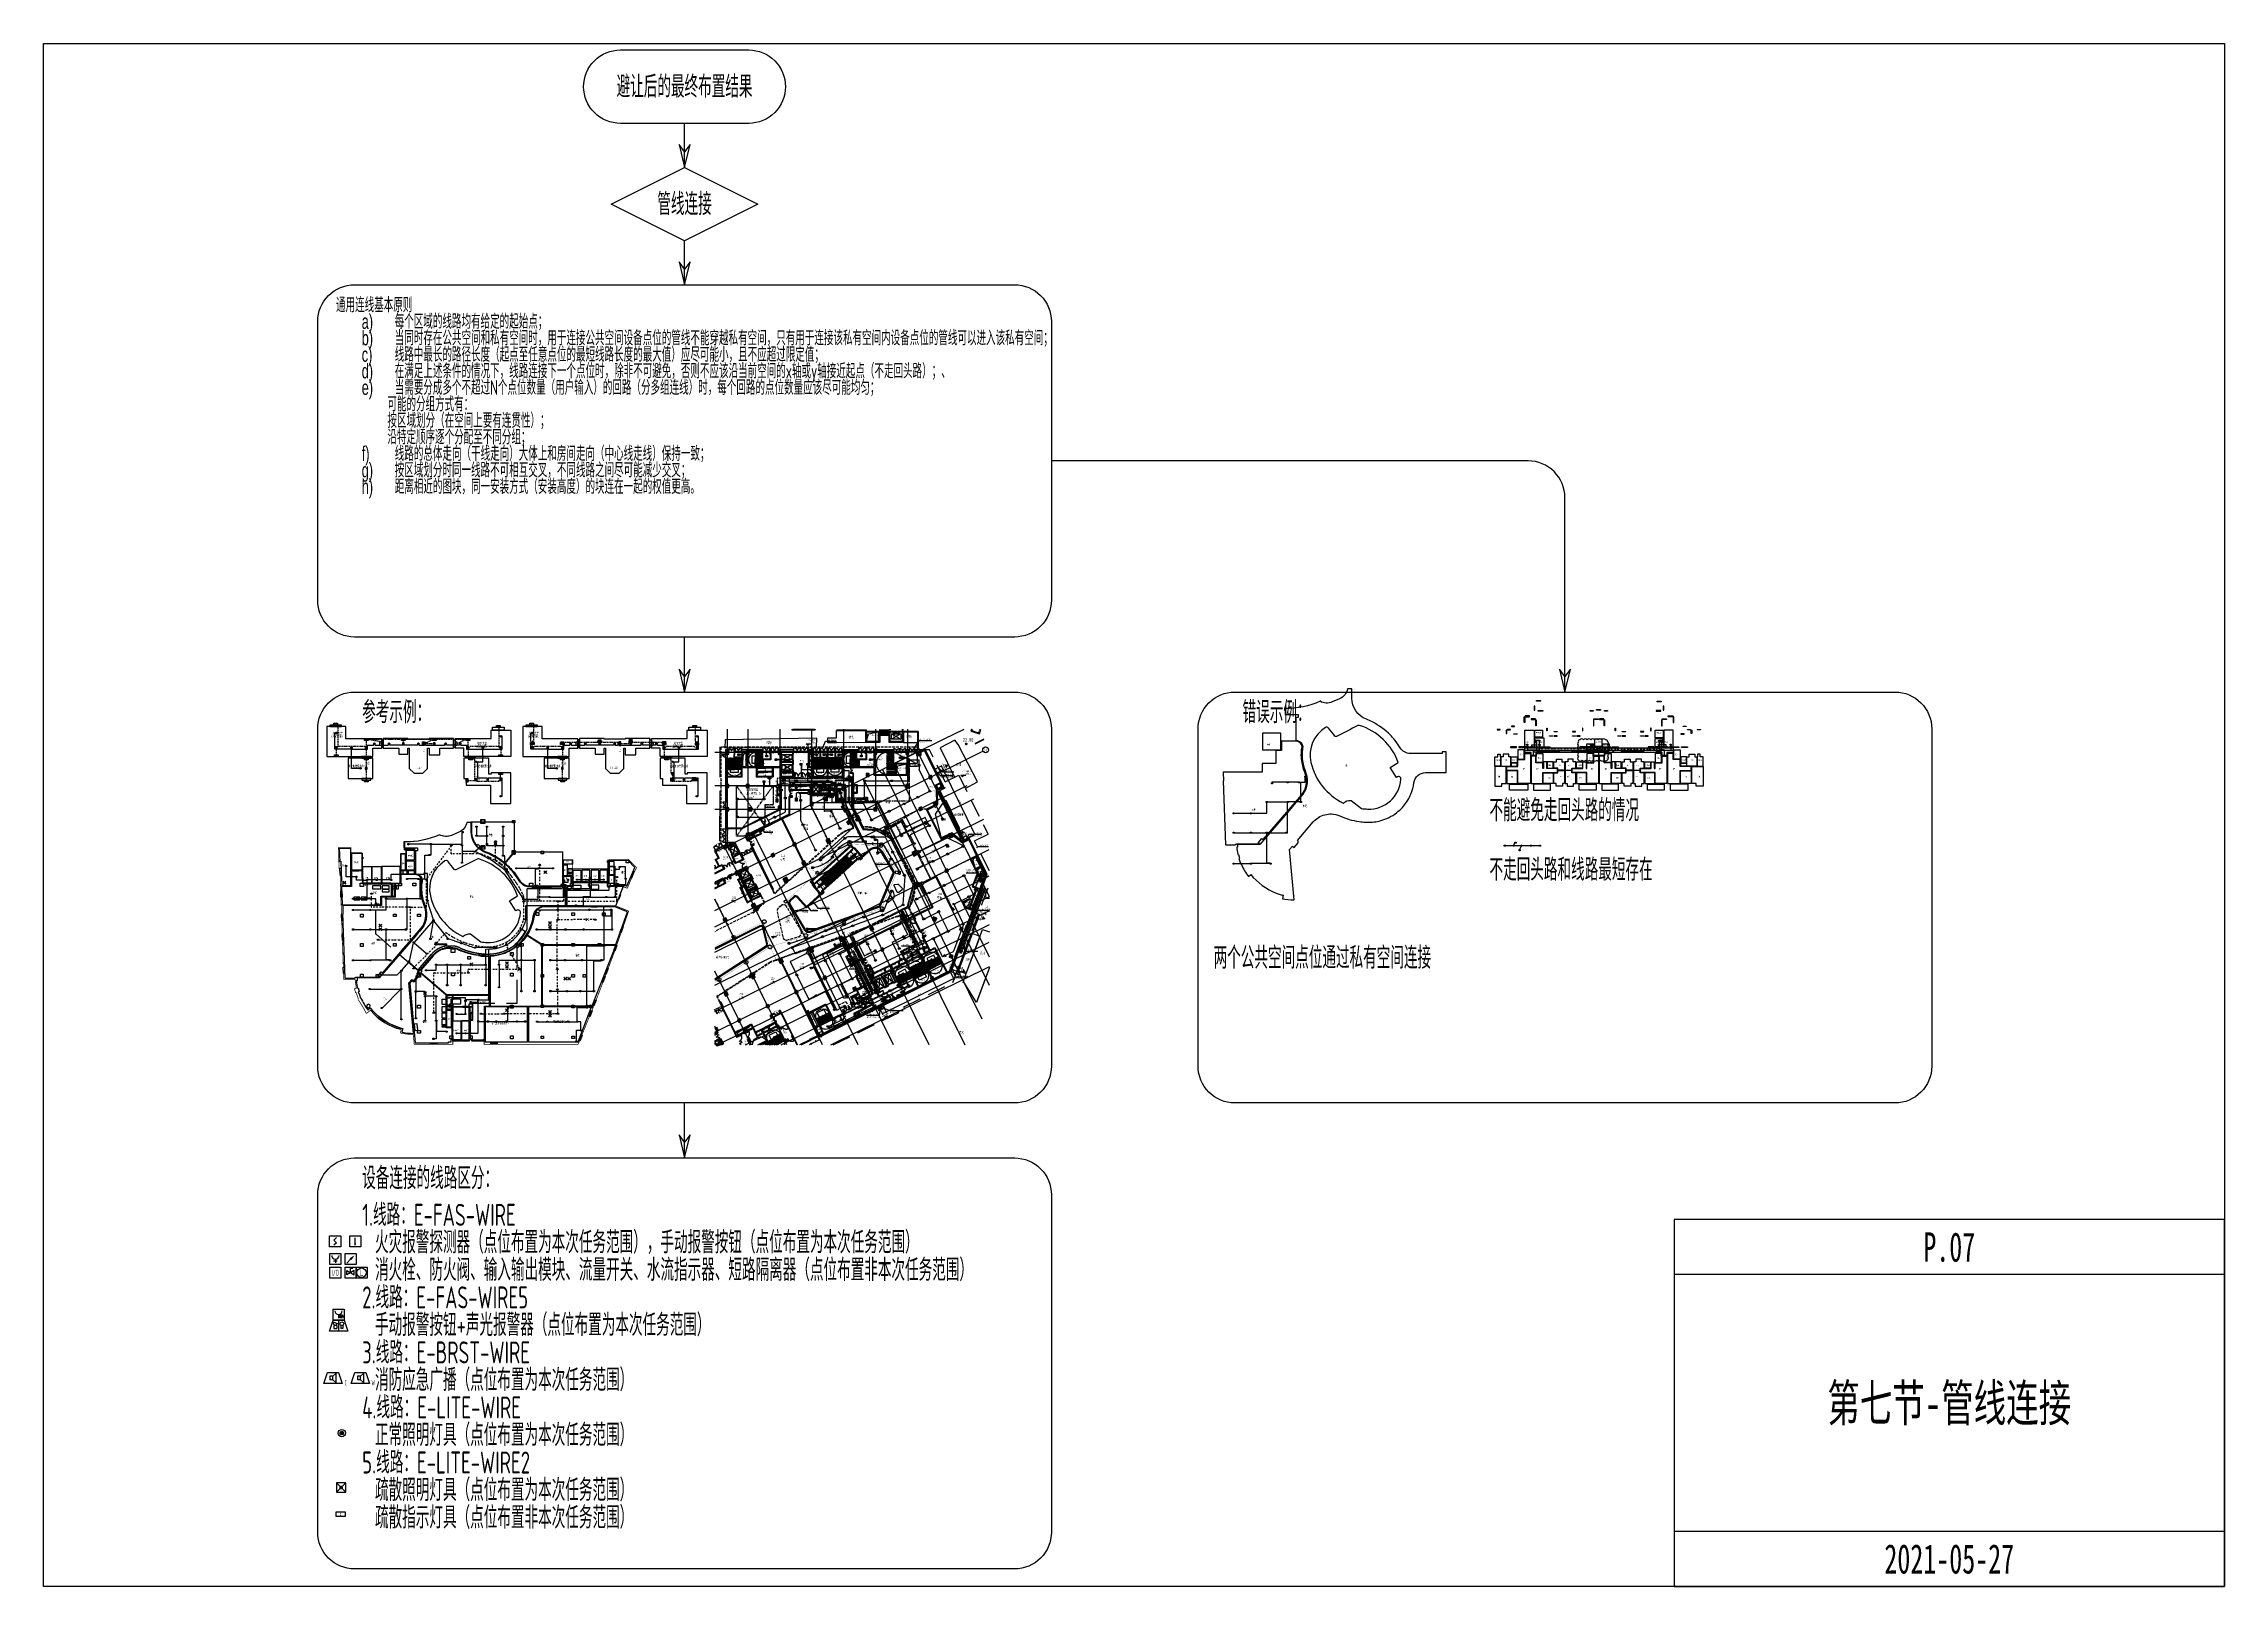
# Model space of a CAD drawing. Header units: millimetres. Extents: x -99490 to 495010, y -402480 to 18020.
import ezdxf
from ezdxf.enums import TextEntityAlignment as Align

# ---------------------------------------------------------------- set-up
doc = ezdxf.new("R2010")
doc.units = ezdxf.units.MM
doc.header["$LTSCALE"] = 1000
for name, pattern in [('__覆盖_A10-二层平面工作区_TEN25C3T$0$__DASH', [0.35, 0.25, -0.1]), ('__覆盖_A10-二层平面工作区_TEN25C3T$0$__覆盖_A70-扶梯外参专项图纸_TEN25C3T_设计区$0$DASH', [0.35, 0.25, -0.1]), ('__覆盖_A10-二层平面工作区_TEN25C3T$0$__附着_A10-2F~RF中庭外参_TEN25C3T_设计区$0$__DASH', [0.35, 0.25, -0.1]), ('__覆盖_A10-二层平面工作区_TEN25C3T$0$__附着_A10-2F~RF中庭外参_TEN25C3T_设计区$0$__附着_A10-一层扶梯零件图_TEN25C2L_设计区$0$$0$DASH', [0.35, 0.25, -0.1]), ('__覆盖_A10-二层平面工作区_TEN25C3T$0$__附着_A10-2F~RF中庭外参_TEN25C3T_设计区$0$DASH', [0.35, 0.25, -0.1]), ('__覆盖_A10-二层平面工作区_TEN25C3T$0$__附着_A10-2F~RF中庭外参_TEN25C3T_设计区$0$HIDDEN', [9.525, 6.35, -3.175]), ('__覆盖_A10-二层平面工作区_TEN25C3T$0$__附着_A70-地上2~6F楼梯外参_TEN25H58_设计区$0$DASH', [0.35, 0.25, -0.1]), ('__覆盖_A10-二层平面工作区_TEN25C3T$0$__附着_A70-百叶外参_TEN25H58_设计区$0$AI-Linetype-10', [0.841023, 0.420511, -0.420511]), ('__覆盖_A10-二层平面工作区_TEN25C3T$0$__附着_A70-百叶外参_TEN25H58_设计区$0$DASH', [0.35, 0.25, -0.1]), ('__覆盖_A10-二层平面工作区_TEN25C3T$0$AUDIT_D_200401211942-26', [0.35, 0.25, -0.1]), ('__覆盖_A10-二层平面工作区_TEN25C3T$0$DASH', [0.35, 0.25, -0.1]), ('__覆盖_A10-二层平面工作区_TEN25C3T$0$DASHED', [0.75, 0.5, -0.25]), ('__覆盖_A10-二层平面工作区_TEN25C3T$0$DASHED2', [0.375, 0.25, -0.125]), ('__覆盖_A10-二层平面工作区_TEN25C3T$0$HIDDEN', [9.525, 6.35, -3.175]), ('__附着_A70-2F环境外参_TEN25C3T_设计区$0$__DASH', [0.35, 0.25, -0.1]), ('BORDER', [1.75, 0.5, -0.25, 0.5, -0.25, 0, -0.25]), ('CENTER', [2, 1.25, -0.25, 0.25, -0.25]), ('DASH', [0.35, 0.25, -0.1]), ('HIDDEN', [9.525, 6.35, -3.175]), ('HIDDEN2', [0.1875, 0.125, -0.0625])]:
    doc.linetypes.add(name, pattern=pattern)
doc.layers.get('DEFPOINTS').update_dxf_attribs({"color": 9})
for name, color, linetype in [('0P-WS-E（给水系统设备）', 3, 'Continuous'), ('__覆盖_A10-二层平面工作区_TEN25C3T$0$__附着_A10-2F~RF中庭外参_TEN25C3T_设计区$0$$AUDIT-BAD-LAYER', 9, 'Continuous'), ('__覆盖_A10-二层平面工作区_TEN25C3T$0$__附着_A10-2F~RF中庭外参_TEN25C3T_设计区$0$AE-FLOR', 9, 'Continuous'), ('__覆盖_A10-二层平面工作区_TEN25C3T$0$__附着_A10-2F~RF中庭外参_TEN25C3T_设计区$0$AE-WALL', 9, 'Continuous'), ('__覆盖_A10-二层平面工作区_TEN25C3T$0$__附着_A10-2F~RF中庭外参_TEN25C3T_设计区$0$AUDIT_I_200724183701-100', 9, 'Continuous'), ('__覆盖_A10-二层平面工作区_TEN25C3T$0$__附着_A10-2F~RF中庭外参_TEN25C3T_设计区$0$AUDIT_I_200724183701-102', 9, 'Continuous'), ('__覆盖_A10-二层平面工作区_TEN25C3T$0$__附着_A10-2F~RF中庭外参_TEN25C3T_设计区$0$AUDIT_I_200724183701-103', 9, 'Continuous'), ('__覆盖_A10-二层平面工作区_TEN25C3T$0$__附着_A10-2F~RF中庭外参_TEN25C3T_设计区$0$AUDIT_I_200724183701-104', 9, '__覆盖_A10-二层平面工作区_TEN25C3T$0$__附着_A10-2F~RF中庭外参_TEN25C3T_设计区$0$HIDDEN'), ('__覆盖_A10-二层平面工作区_TEN25C3T$0$__附着_A10-2F~RF中庭外参_TEN25C3T_设计区$0$AUDIT_I_200724183701-64', 9, 'Continuous'), ('__覆盖_A10-二层平面工作区_TEN25C3T$0$__附着_A10-2F~RF中庭外参_TEN25C3T_设计区$0$AUDIT_I_200724183701-94', 9, 'Continuous'), ('__覆盖_A10-二层平面工作区_TEN25C3T$0$__附着_A10-2F~RF中庭外参_TEN25C3T_设计区$0$AUDIT_I_200724183701-95', 9, 'Continuous'), ('__覆盖_A10-二层平面工作区_TEN25C3T$0$__附着_A70-地上2~6F楼梯外参_TEN25H58_设计区$0$AD-NAME-ROOM', 9, 'Continuous'), ('__覆盖_A10-二层平面工作区_TEN25C3T$0$__附着_A70-地上2~6F楼梯外参_TEN25H58_设计区$0$AD-SIGN', 9, 'Continuous'), ('__覆盖_A10-二层平面工作区_TEN25C3T$0$__附着_A70-地上2~6F楼梯外参_TEN25H58_设计区$0$AE-HOLE', 9, 'Continuous'), ('__覆盖_A10-二层平面工作区_TEN25C3T$0$__附着_A70-地上2~6F楼梯外参_TEN25H58_设计区$0$AE-STAR', 9, 'Continuous'), ('__覆盖_A10-二层平面工作区_TEN25C3T$0$__附着_A70-地上2~6F楼梯外参_TEN25H58_设计区$0$AUDIT_D_200729193045-0', 9, 'Continuous'), ('__覆盖_A10-二层平面工作区_TEN25C3T$0$__附着_A70-楼电梯B1F零件图_TEN25C3T_设计区_0$0$房间面积', 9, 'Continuous'), ('__覆盖_A10-二层平面工作区_TEN25C3T$0$A-FIRE-EXIT', 9, 'Continuous'), ('__覆盖_A10-二层平面工作区_TEN25C3T$0$A-疏散方向', 9, 'Continuous'), ('__覆盖_A10-二层平面工作区_TEN25C3T$0$AD-NAME-ROOM', 9, 'Continuous'), ('__覆盖_A10-二层平面工作区_TEN25C3T$0$AD-NUMB', 9, 'Continuous'), ('__覆盖_A10-二层平面工作区_TEN25C3T$0$AE-DOOR-INSD', 9, 'Continuous'), ('__覆盖_A10-二层平面工作区_TEN25C3T$0$AE-EQPM', 9, 'Continuous'), ('__覆盖_A10-二层平面工作区_TEN25C3T$0$AE-HOLE', 9, 'Continuous'), ('__覆盖_A10-二层平面工作区_TEN25C3T$0$AE-WIND', 9, 'Continuous'), ('__覆盖_A10-二层平面工作区_TEN25C3T$0$EVTR', 9, 'Continuous'), ('__覆盖_A10-二层平面工作区_TEN25C3T$0$店铺编号', 9, 'Continuous'), ('__附着_A10-地上2-6层轴网_TEN25C3T_设计区$0$AXIS_TEXT', 9, 'Continuous'), ('A-建筑底图', 9, 'Continuous'), ('AD-AREA-OUTL', 31, 'Continuous'), ('AD-NAME-ROOM', 9, 'Continuous'), ('AE-HOLE', 201, 'Continuous'), ('C-SHET-SHET', 144, 'Continuous'), ('C-XREF-EXT', 7, 'Continuous'), ('E-BRST-WIRE', 4, 'BORDER'), ('E-FAS-DEVC', 3, 'Continuous'), ('E-FAS-DIMS', 6, 'Continuous'), ('E-FAS-EQPM', 2, 'Continuous'), ('E-FAS-WIRE', 4, 'Continuous'), ('E-FAS-WIRE2', 4, 'CENTER'), ('E-FAS-WIRE5', 4, 'HIDDEN'), ('E-FAS-WIRE6', 4, 'HIDDEN2'), ('E-FAS-WIRE7', 4, 'BORDER'), ('E-LITE-LITE', 3, 'Continuous'), ('E-LITE-WIRE', 4, 'Continuous'), ('E-LITE-WIRE2', 4, 'HIDDEN'), ('E-POWR-EQPM', 3, 'Continuous'), ('E-REQU-WALL', 2, 'Continuous'), ('E-SHET-PROF', 1, 'Continuous'), ('E-UNIV-DIAG', 2, 'Continuous'), ('E-UNIV-EL', 140, 'Continuous'), ('E-UNIV-NOTE', 6, 'Continuous'), ('H-DAPP-GRIL', 11, 'Continuous'), ('S_COLU', 9, 'Continuous'), ('S_COLU_HACH', 9, 'Continuous'), ('S_POST_CHAG', 9, 'Continuous'), ('中心线', 5, 'Continuous'), ('房间名称', 30, 'Continuous'), ('房间框线', 30, 'Continuous'), ('柱子', 7, 'Continuous'), ('门窗框线', 114, 'Continuous')]:
    doc.layers.add(name, color=color, linetype=linetype)
doc.layers.add('AD-AREA-DIVD', color=1, linetype='Continuous', true_color=0xff0000)
doc.layers.add('S_POST_OTHE', color=9, linetype='Continuous', plot=False)
doc.layers.add('WP-L', color=8, linetype='Continuous', lineweight=30)
doc.styles.add('__覆盖_A10-二层平面工作区_TEN25C3T$0$__覆盖_A70-扶梯外参专项图纸_TEN25C3T_设计区$0$TH-STYLE1', font='Stfangso_0.ttf', dxfattribs={"width": 0.7})
doc.styles.add('__覆盖_A10-二层平面工作区_TEN25C3T$0$__附着_A10-2F~RF中庭外参_TEN25C3T_设计区$0$tbg_200_s', font='Tssdeng.shx', dxfattribs={"height": 500, "bigfont": 'Tssdchn.shx'})
doc.styles.add('__覆盖_A10-二层平面工作区_TEN25C3T$0$__附着_A70-地上2~6F楼梯外参_TEN25H58_设计区$0$TH-STYLE1', font='Stfangso_0.ttf', dxfattribs={"width": 0.7})
doc.styles.add('__覆盖_A10-二层平面工作区_TEN25C3T$0$__附着_A70-地上2~6F楼梯外参_TEN25H58_设计区$0$TH-STYLE3', font='tssdeng.shx', dxfattribs={"width": 0.7, "bigfont": 'tssdchn.shx'})
doc.styles.add('__覆盖_A10-二层平面工作区_TEN25C3T$0$__附着_A70-楼电梯B1F零件图_TEN25C3T_设计区_0$0$TH-STYLE1', font='Stfangso_0.ttf', dxfattribs={"width": 0.7})
doc.styles.add('__覆盖_A10-二层平面工作区_TEN25C3T$0$__附着_A70-百叶外参_TEN25H58_设计区$0$TH-STYLE1', font='Stfangso_0.ttf', dxfattribs={"width": 0.7})
doc.styles.add('__覆盖_A10-二层平面工作区_TEN25C3T$0$_TCH_SPACE', font='Stfangso_0.ttf', dxfattribs={"width": 0.7})
doc.styles.add('__覆盖_A10-二层平面工作区_TEN25C3T$0$STANDARD', font='Stfangso_0.ttf', dxfattribs={"width": 0.7})
doc.styles.add('__覆盖_A10-二层平面工作区_TEN25C3T$0$TH-STYLE1', font='Stfangso_0.ttf', dxfattribs={"width": 0.7})
doc.styles.add('__覆盖_A10-二层平面工作区_TEN25C3T$0$TH-STYLE1_T3', font='Stfangso_0.ttf', dxfattribs={"width": 0.7})
doc.styles.add('__附着_A10-地上2-6层轴网_TEN25C3T_设计区$0$COMPLEX', font='Stfangso_0.ttf')
doc.styles.add('__附着_A10-地上2-6层轴网_TEN25C3T_设计区$0$TH-STYLE1', font='Stfangso_0.ttf', dxfattribs={"width": 0.7})
doc.styles.add('__附着_A70-2F环境外参_TEN25C3T_设计区$0$TH-STYLE1', font='Stfangso_0.ttf', dxfattribs={"width": 0.7})
doc.styles.add('_TEL_DIM', font='TSSDENG', dxfattribs={"width": 0.65, "height": 3.5, "bigfont": 'TSSDCHN'})
doc.styles.add('TH-STYLE1', font='Stfangso_0.ttf', dxfattribs={"width": 0.65})
doc.styles.add('TH-STYLE3', font='tssdeng.shx', dxfattribs={"width": 0.65, "bigfont": 'tssdchn.shx'})
doc.dimstyles.new('__覆盖_A10-二层平面工作区_TEN25C3T$0$_TCH_ARCH&&150', dxfattribs={"dimtxt": 313.953488, "dimasz": 150, "dimexe": 375, "dimexo": 450, "dimgap": 150, "dimtad": 1, "dimdec": 0, "dimzin": 0, "dimdsep": 46, "dimtxsty": '__覆盖_A10-二层平面工作区_TEN25C3T$0$TH-STYLE1_T3', "dimblk": '__覆盖_A10-二层平面工作区_TEN25C3T$0$_ArchTick', "dimcen": 0.09, "dimclrd": 256, "dimclre": 256, "dimclrt": 256, "dimazin": 2, "dimtfac": 1, "dimtdec": 0, "dimtix": 1, "dimtmove": 2, "dimatfit": 3, "dimfxl": 1, "dimtolj": 1, "dimtzin": 0, "dimarcsym": 0})
pattern_1 = [(159.63, (-1795661.24, -940507.8), (-132.61895, -357.173926), []), (159.63, (-1795727.55, -940686.4), (-132.61895, -357.173926), [190.5, -190.5])]

# ---------------------------------------------------------------- blocks, each defined once
blk = doc.blocks.new('E-BFAS330')
blk.add_lwpolyline([(-2.5, -1.5), (-1.5, 1.5), (1.5, 1.5), (2.5, -1.5)], close=True)
at = {"layer": 'E-UNIV-EL'}
for p, q in [((-1.56, 1), (-0.24, 0.6)), ((-1.1, 0), (-1.56, 1)), ((-0.5, 0), (-1.3, 0)), ((-1.3, 0), (-1.3, -0.8)), ((-0.7, 0), (-0.24, 0.6)), ((-0.5, 0), (-0.5, -0.8)), ((0, 1.5), (0, -1.5)), ((0.6, 0.1), (0.6, -0.8)), ((1.2, 0.1), (1.2, -0.8)), ((-1.3, -0.8), (-0.5, -0.8)), ((1.2, -0.8), (0.6, -0.8))]:
    blk.add_line(p, q, dxfattribs=at)
blk.add_circle((0.9, 0.5), 0.5, dxfattribs=at)
blk = doc.blocks.new('E-BFAS212')
blk.add_lwpolyline([(-1.5, -1.5), (-1.5, 1.5), (1.5, 1.5), (1.5, -1.5)], close=True)
at = {"layer": 'E-UNIV-EL'}
blk.add_line((0, 0), (0, -1), dxfattribs=at)
for radius in [0.5, 0.25]:
    blk.add_circle((0.75, -0.5), radius, dxfattribs=at)
blk.add_arc((0, 1), 1, 180, 0, dxfattribs=at)
blk = doc.blocks.new('E-BFAS410-2')
blk.add_lwpolyline([(-2.5, -1.5), (-1.5, 1.5), (1.5, 1.5), (2.5, -1.5)], close=True)
at = {"layer": 'E-UNIV-EL'}
for p, q in [((0, 0.5), (-0.8, 0.5)), ((-0.8, 0.5), (-0.8, -0.5)), ((0, 0.5), (0.8, 1.2)), ((0, -0.5), (0, 0.5)), ((0.8, 1.2), (0.8, -1.2)), ((0, -0.5), (-0.8, -0.5)), ((0, -0.5), (0.8, -1.2))]:
    blk.add_line(p, q, dxfattribs=at)
at = {"layer": 'E-UNIV-EL', "style": 'TH-STYLE3', "width": 0.5}
blk.add_attdef('F', text='', height=1.5, dxfattribs=at).set_placement((3.5, -1.25), align=Align.MIDDLE)
blk = doc.blocks.new('E-BFAS031')
blk.add_lwpolyline([(-2.5, -1.5), (-2.5, 1.5), (2.5, 1.5), (2.5, -1.5)], close=True)
at = {"layer": 'E-UNIV-EL'}
for p, q in [((-2.5, 1), (2.5, 1)), ((-2.5, 0.5), (2.5, 0.5))]:
    blk.add_line(p, q, dxfattribs=at)
at = {"layer": 'E-UNIV-EL', "style": 'TH-STYLE3', "width": 0.7}
blk.add_attdef('F', text='', height=1.5, dxfattribs=at).set_placement((0, -0.5), align=Align.MIDDLE)
blk = doc.blocks.new('E-BFAS010')
blk.add_lwpolyline([(-2.5, -1.5), (-2.5, 1.5), (2.5, 1.5), (2.5, -1.5)], close=True)
at = {"layer": 'E-UNIV-EL', "style": 'TH-STYLE3', "width": 0.7}
blk.add_attdef('BOX', text='', height=2, dxfattribs=at).set_placement((0, 0), align=Align.MIDDLE)
blk = doc.blocks.new('E-BFAS610')
blk.add_lwpolyline([(-1.5, -1.5), (-1.5, 1.5), (1.5, 1.5), (1.5, -1.5)], close=True)
at = {"layer": 'E-UNIV-EL'}
for p, q in [((0, 0), (0, -1)), ((-0.5, -0.5), (0.5, -0.5))]:
    blk.add_line(p, q, dxfattribs=at)
blk.add_arc((0, 1), 1, 180, 0, dxfattribs=at)
blk = doc.blocks.new('E-BFAS622')
blk.add_lwpolyline([(-1.5, -1.5), (-1.5, 1.5), (1.5, 1.5), (1.5, -1.5)], close=True)
at = {"layer": 'E-UNIV-EL'}
blk.add_circle((0, 0), 1.3, dxfattribs=at)
at = {"layer": 'E-UNIV-EL', "style": 'TH-STYLE3', "width": 0.7}
blk.add_attdef('S', text='', height=1.7, dxfattribs=at).set_placement((0, 0), align=Align.MIDDLE)
blk = doc.blocks.new('E-BFAS621-2')
blk.add_lwpolyline([(-1.5, -1.5), (-1.5, 1.5), (1.5, 1.5), (1.5, -1.5)], close=True)
at = {"layer": 'E-UNIV-EL'}
for p in [(0, 0), (0.58, 1.15)]:
    blk.add_line(p, (0, 1.15), dxfattribs=at)
blk.add_lwpolyline([(1, -0.58), (1, 0.58), (-1, -0.58), (-1, 0.58)], close=True, dxfattribs=at)
blk = doc.blocks.new('FK-散流器')
at = {"color": 8, "linetype": 'HIDDEN'}
for p, q in [((-120, 120), (-102, 89)), ((-120, 120), (-89, 102)), ((-102, 89), (-106, 106)), ((-89, 102), (-106, 106)), ((-72, 72), (-106, 106)), ((72, 72), (106, 106)), ((120, 120), (89, 102)), ((89, 102), (106, 106)), ((120, 120), (102, 89)), ((102, 89), (106, 106)), ((-120, -120), (-102, -89)), ((-120, -120), (-89, -102)), ((-72, -72), (-106, -106)), ((-102, -89), (-106, -106)), ((-89, -102), (-106, -106)), ((72, -72), (106, -106)), ((89, -102), (106, -106)), ((120, -120), (89, -102)), ((120, -120), (102, -89)), ((102, -89), (106, -106))]:
    blk.add_line(p, q, dxfattribs=at)
at = {"linetype": 'HIDDEN', "ltscale": 0.2}
for p, q in [((-50, -50), (50, 50)), ((50, -50), (-50, 50)), ((50, 50), (-50, 50)), ((-50, 50), (-50, -50)), ((50, -50), (50, 50)), ((-50, -50), (50, -50))]:
    blk.add_line(p, q, dxfattribs=at)
blk = doc.blocks.new('*U454')
at = {"linetype": 'DASH'}
for p, q in [((-500, 0), (500, 200)), ((-500, 200), (500, 0))]:
    blk.add_line(p, q, dxfattribs=at)
blk.add_lwpolyline([(-500, 0), (500, 0), (500, 200), (-500, 200)], close=True, dxfattribs=at)
blk = doc.blocks.new('*U455')
at = {"linetype": 'DASH'}
blk.add_line((-500, 0), (1100, 800), dxfattribs=at)
blk.add_lwpolyline([(-500, 0), (1100, 0), (1100, 800), (-500, 800)], close=True, dxfattribs=at)
blk = doc.blocks.new('E-BFAS110')
blk.add_lwpolyline([(-1.5, -1.5), (-1.5, 1.5), (1.5, 1.5), (1.5, -1.5)], close=True)
at = {"layer": 'E-UNIV-EL'}
blk.add_lwpolyline([(0.35, 1.06), (-0.35, 0.35), (0.35, -0.35), (-0.35, -1.06)], dxfattribs=at)
blk = doc.blocks.new('E-BFAS540')
blk.add_lwpolyline([(-1.5, -1.5), (-1.5, 1.5), (1.5, 1.5), (1.5, -1.5)], close=True)
at = {"layer": 'E-UNIV-EL', "style": 'TH-STYLE3', "width": 0.7}
blk.add_attdef('F', text='', height=1.7, dxfattribs=at).set_placement((0, 0), align=Align.MIDDLE)
blk = doc.blocks.new('$Equip$00002649')
at = {"layer": 'E-FAS-DEVC', "rotation": 359.9996786081254}
blk.add_blockref('E-BFAS110', (0, 0), dxfattribs=at)
blk = doc.blocks.new('$equip$00003445')
for p in [(-1.5, 0), (0, 1.5), (0, -1.5), (1.5, 0)]:
    blk.add_point(p)
at = {"rotation": 359.9996786081254}
blk.add_blockref('E-BFAS610', (0, 0), dxfattribs=at)
at = {"color": 7, "style": '_TEL_DIM', "flags": 1}
for tag in ['A', 'REMARK']:
    blk.add_attdef(tag, text='', height=0.01, dxfattribs=at).set_placement((0, 0), align=Align.MIDDLE_CENTER)
blk = doc.blocks.new('E-BFAS712')
blk.add_lwpolyline([(-1.5, -1.5), (-1.5, 1.5), (1.5, 1.5), (1.5, -1.5)], close=True)
at = {"layer": 'E-UNIV-EL'}
blk.add_line((1, 0), (-1, 0), dxfattribs=at)
blk.add_circle((0, 0), 0.8, dxfattribs=at)
at = {"layer": 'E-UNIV-EL', "style": 'TH-STYLE3', "width": 0.5}
blk.add_attdef('F', text='', height=1.5, dxfattribs=at).set_placement((3, -1.25), align=Align.MIDDLE)
blk = doc.blocks.new('E-BFAS730')
blk.add_lwpolyline([(-1.5, -1.5), (-1.5, 1.5), (1.5, 1.5), (1.5, -1.5)], close=True)
at = {"layer": 'E-UNIV-EL'}
blk.add_line((-0.7, 0.7), (0.7, -0.7), dxfattribs=at)
blk.add_circle((0, 0), 0.8, dxfattribs=at)
at = {"layer": 'E-UNIV-EL', "style": 'TH-STYLE3', "width": 0.5}
blk.add_attdef('F', text='', height=1.5, dxfattribs=at).set_placement((2.2, 1.2), align=Align.MIDDLE)
blk = doc.blocks.new('$equip$00003436')
for p in [(-1.5, 0), (0, 1.5), (0, -1.5), (1.5, 0)]:
    blk.add_point(p)
at = {"rotation": 359.9996786081254}
blk.add_blockref('E-BFAS110', (0, 0), dxfattribs=at)
at = {"color": 7, "style": '_TEL_DIM', "flags": 1}
for tag in ['A', 'REMARK']:
    blk.add_attdef(tag, text='', height=0.01, dxfattribs=at).set_placement((0, 0), align=Align.MIDDLE_CENTER)
blk = doc.blocks.new('E-BFAS810')
blk.add_lwpolyline([(-2.5, -1.5), (-2.5, 1.5), (2.5, 1.5), (2.5, -1.5)], close=True)
at = {"layer": 'E-UNIV-EL', "style": 'TH-STYLE3', "width": 0.7}
blk.add_attdef('BOX', text='', height=2, dxfattribs=at).set_placement((0, 0), align=Align.MIDDLE)
blk = doc.blocks.new('$equip$00003470')
for p in [(0, 1.5), (2.5, 3), (5, 1.5), (2.5, 0)]:
    blk.add_point(p)
at = {"rotation": 359.9996786081254}
blk.add_blockref('E-BFAS031', (2.5, 1.5), dxfattribs=at).add_auto_attribs({'F': 'FI'})
at = {"color": 7, "style": '_TEL_DIM', "flags": 1}
for tag in ['A', 'REMARK']:
    blk.add_attdef(tag, text='', height=0.01, dxfattribs=at).set_placement((0, 0), align=Align.MIDDLE_CENTER)
blk = doc.blocks.new('$equip$00003463')
for p in [(-2.5, 0), (0, 1.5), (0, -1.5), (2.5, 0)]:
    blk.add_point(p)
at = {"rotation": 359.9996786081254}
blk.add_blockref('E-BFAS810', (0, 0), dxfattribs=at).add_auto_attribs({'BOX': 'RS'})
at = {"color": 7, "style": '_TEL_DIM', "flags": 1}
for tag in ['A', 'REMARK']:
    blk.add_attdef(tag, text='', height=0.01, dxfattribs=at).set_placement((0, 0), align=Align.MIDDLE_CENTER)
blk = doc.blocks.new('$equip$00003443')
at = {"layer": 'E-FAS-DEVC', "rotation": 359.9996786081254}
blk.add_blockref('E-BFAS212', (0, 0), dxfattribs=at)
blk = doc.blocks.new('$equip$00003451')
for p in [(-2, 1.5), (0, 3), (0, 0), (2, 1.5)]:
    blk.add_point(p)
at = {"rotation": 359.9996786081254}
blk.add_blockref('E-BFAS330', (0, 1.5), dxfattribs=at)
at = {"color": 7, "style": '_TEL_DIM', "flags": 1}
for tag in ['A', 'REMARK']:
    blk.add_attdef(tag, text='', height=0.01, dxfattribs=at).set_placement((0, 0), align=Align.MIDDLE_CENTER)
blk = doc.blocks.new('E-ANNO04')
blk.add_line((-1, -1), (1, 1))
at = {"style": 'TH-STYLE3', "width": 0.7}
blk.add_attdef('N', text='', height=2.5, dxfattribs=at).set_placement((0, 2.5), align=Align.MIDDLE)
blk = doc.blocks.new('E-BLEADER-2')
blk.add_line((-2.9, -5), (-1.6, -2.8))
at = {"const_width": 0.75}
blk.add_lwpolyline([(-0.4, 0, 1), (0.4, 0, 1)], format="xyb", close=True, dxfattribs=at)
blk.add_lwpolyline([(-1.6, -2.8, 1.25, 0, 0), (-0.4, -0.6, 0, 0, 0)], format="xyseb")
blk.add_circle((0, 0), 0.75)
blk = doc.blocks.new('E-BFAS011')
blk.add_lwpolyline([(-2.5, -1.5), (-2.5, 1.5), (2.5, 1.5), (2.5, -1.5)], close=True)
at = {"layer": 'E-UNIV-EL', "style": 'TH-STYLE3', "width": 0.7}
blk.add_attdef('F', text='', height=2, dxfattribs=at).set_placement((0, 0), align=Align.MIDDLE)
blk = doc.blocks.new('$equip$00003467')
for p in [(-1.5, 0), (0, 1.5), (0, -1.5), (1.5, 0)]:
    blk.add_point(p)
at = {"rotation": 359.9996786081254}
blk.add_blockref('E-BFAS540', (0, 0), dxfattribs=at).add_auto_attribs({'F': 'SI'})
at = {"color": 7, "style": '_TEL_DIM', "flags": 1}
for tag in ['A', 'REMARK']:
    blk.add_attdef(tag, text='', height=0.01, dxfattribs=at).set_placement((0, 0), align=Align.MIDDLE_CENTER)
blk = doc.blocks.new('E-BFAS731')
blk.add_lwpolyline([(-1.5, -1.5), (-1.5, 1.5), (1.5, 1.5), (1.5, -1.5)], close=True)
at = {"layer": 'E-UNIV-EL'}
blk.add_line((-0.7, 0.7), (0.7, -0.7), dxfattribs=at)
blk.add_circle((0, 0), 0.8, dxfattribs=at)
at = {"layer": 'E-UNIV-EL', "style": 'TH-STYLE3', "width": 0.5}
for p in [(2.2, 1.2), (3, -1.2)]:
    blk.add_attdef('F', text='', height=1.5, dxfattribs=at).set_placement(p, align=Align.MIDDLE)
blk = doc.blocks.new('E-BFAS621-3')
blk.add_lwpolyline([(-1.5, -1.5), (-1.5, 1.5), (1.5, 1.5), (1.5, -1.5)], close=True)
at = {"layer": 'E-UNIV-EL'}
for p, q in [((-0.7, 1.3), (0.7, 1.3)), ((-0.7, 0), (-0.7, 1.3)), ((-0.7, 0), (0.7, 0)), ((0, 0), (0, -0.7)), ((0.7, 0), (0.7, 1.3))]:
    blk.add_line(p, q, dxfattribs=at)
blk.add_lwpolyline([(1, -1.3), (1, -0.1), (-1, -1.3), (-1, -0.1)], close=True, dxfattribs=at)
at = {"layer": 'E-UNIV-EL', "style": 'TH-STYLE3', "width": 0.7}
blk.add_attdef('F', text='', height=1, dxfattribs=at).set_placement((0, 0.7), align=Align.MIDDLE)
blk = doc.blocks.new('E-BFAS140')
for p, q in [((-1.5, -1.5), (-1.5, 1.5)), ((-1.5, 1.5), (1.5, 1.5)), ((1.5, 1.5), (1.5, -1.5)), ((1.5, -1.5), (-1.5, -1.5))]:
    blk.add_line(p, q)
at = {"layer": 'E-UNIV-EL'}
for p, q in [((-0.7, -0.4), (-0.4, 1)), ((-0.7, -0.7), (0.7, 0.7)), ((-0.4, -0.7), (1, -0.4))]:
    blk.add_line(p, q, dxfattribs=at)
at = {"layer": 'E-UNIV-EL', "const_width": 0.25}
blk.add_lwpolyline([(-0.6, -0.4, 1), (-0.4, -0.6, 1)], format="xyb", close=True, dxfattribs=at)
blk = doc.blocks.new('$equip$00003438')
for p in [(-1.5, 0), (0, 1.5), (0, -1.5), (1.5, 0)]:
    blk.add_point(p)
at = {"rotation": 359.9996786081254}
blk.add_blockref('E-BFAS140', (0, 0), dxfattribs=at)
at = {"color": 7, "style": '_TEL_DIM', "flags": 1}
for tag in ['A', 'REMARK']:
    blk.add_attdef(tag, text='', height=0.01, dxfattribs=at).set_placement((0, 0), align=Align.MIDDLE_CENTER)
blk = doc.blocks.new('$equip$00003484')
for p in [(-1.5, 0), (0, 1.5), (0, -1.5), (1.5, 0)]:
    blk.add_point(p)
ref = blk.add_blockref('E-BFAS731', (0, 0), dxfattribs=dict(rotation=359.9996786081254))
ref.add_attrib('F', 'E', dxfattribs={"layer": 'E-UNIV-EL', "height": 1.5, "rotation": 359.9997, "style": 'TH-STYLE3', "width": 0.5}).set_placement((2.3, 1.2), align=Align.MIDDLE)
ref.add_attrib('F', '70℃', dxfattribs={"layer": 'E-UNIV-EL', "height": 1.5, "rotation": 359.9997, "style": 'TH-STYLE3', "width": 0.5}).set_placement((3, -1.3), align=Align.MIDDLE)
at = {"color": 7, "style": '_TEL_DIM', "flags": 1}
for tag in ['A', 'REMARK']:
    blk.add_attdef(tag, text='', height=0.01, dxfattribs=at).set_placement((0, 0), align=Align.MIDDLE_CENTER)
blk = doc.blocks.new('A$C4A7D736A')
at = {"layer": '0P-WS-E（给水系统设备）', "linetype": 'Continuous'}
for p, q in [((-153, 138), (-178, 111)), ((-178, 111), (-178, 96)), ((-178, 82), (-178, 96)), ((-167, 69), (-178, 82)), ((167, 69), (-167, 69)), ((153, 138), (-153, 138)), ((153, 138), (178, 111)), ((167, 69), (178, 82)), ((178, 96), (178, 111)), ((178, 96), (178, 82)), ((-104, -151), (-174, -220)), ((-174, -220), (-148, -246)), ((-148, -246), (-81, -178)), ((-76, -88), (-108, -97)), ((-24, -168), (-36, -188))]:
    blk.add_line(p, q, dxfattribs=at)
for points in [[(167, 69), (164, 17), (155, -33), (142, -79), (123, -121), (100, -156), (74, -183), (46, -202), (15, -212), (-15, -212), (-46, -202), (-74, -183), (-100, -156), (-123, -121), (-142, -79), (-155, -33), (-164, 17), (-167, 69)], [(-36, -188), (-57, -174), (-77, -154), (-94, -128), (-108, -97)], [(-24, -168), (-40, -155), (-54, -137), (-66, -115), (-76, -88)]]:
    blk.add_lwpolyline(points, dxfattribs=at)
blk = doc.blocks.new('A$C5FF45B38')
for points in [[(0, -1), (36, 104), (-36, 104)], [(31, -175, 1), (-31, -175, 1)], [(10, -39), (-10, -39), (-10, -144), (10, -144)]]:
    blk.add_hatch(color=0).paths.add_polyline_path(points)
at = {"layer": 'WP-L', "lineweight": -3}
h = blk.add_hatch(color=0, dxfattribs=at)
h.paths.add_polyline_path([(-71, 32), (0, -39), (-71, 58)])
h.paths.add_polyline_path([(0, -39), (71, 32), (71, 58)])
at = {"color": 0}
for p, q in [((-120, 184), (120, 184)), ((0, -1), (-36, 104)), ((-36, 104), (36, 104)), ((0, -1), (36, 104)), ((-10, -39), (-10, -144)), ((-10, -144), (10, -144)), ((10, -39), (10, -144)), ((10, -39), (10, -144))]:
    blk.add_line(p, q, dxfattribs=at)
blk.add_lwpolyline([(-120, 239), (120, 239), (120, -239), (-120, -239)], close=True, dxfattribs=at)
blk.add_circle((0, -175), 31, dxfattribs=at)
at = {"layer": 'WP-L', "color": 0, "lineweight": -3}
for p, q in [((-71, 32), (-71, 58)), ((-71, 58), (0, -39)), ((0, -39), (-71, 32)), ((71, 58), (0, -39)), ((0, -39), (71, 32)), ((71, 32), (71, 58))]:
    blk.add_line(p, q, dxfattribs=at)
blk = doc.blocks.new('E-BFAS621-4')
blk.add_lwpolyline([(-1.5, -1.5), (-1.5, 1.5), (1.5, 1.5), (1.5, -1.5)], close=True)
at = {"layer": 'E-UNIV-EL'}
blk.add_line((0, 0), (0, -0.7), dxfattribs=at)
blk.add_lwpolyline([(1, -1.3), (1, -0.1), (-1, -1.3), (-1, -0.1)], close=True, dxfattribs=at)
blk.add_circle((0, 0.7), 0.65, dxfattribs=at)
at = {"layer": 'E-UNIV-EL', "style": 'TH-STYLE3', "width": 0.7}
blk.add_attdef('F', text='', height=1, dxfattribs=at).set_placement((0, 0.7), align=Align.MIDDLE)
blk = doc.blocks.new('E-BFAS520')
blk.add_lwpolyline([(-1.5, -1.5), (-1.5, 1.5), (1.5, 1.5), (1.5, -1.5)], close=True)
at = {"layer": 'E-UNIV-EL', "style": 'TH-STYLE3', "width": 0.5}
blk.add_attdef('F', text='', height=1.7, dxfattribs=at).set_placement((0, 0), align=Align.MIDDLE)
blk = doc.blocks.new('$equip$00003465')
for p in [(-1.5, 0), (0, 1.5), (0, -1.5), (1.5, 0)]:
    blk.add_point(p)
at = {"rotation": 359.9996786081254}
blk.add_blockref('E-BFAS520', (0, 0), dxfattribs=at).add_auto_attribs({'F': 'I/O'})
at = {"color": 7, "style": '_TEL_DIM', "flags": 1}
for tag in ['A', 'REMARK']:
    blk.add_attdef(tag, text='', height=0.01, dxfattribs=at).set_placement((0, 0), align=Align.MIDDLE_CENTER)
blk = doc.blocks.new('E-BLEADER-1')
blk.add_line((0.4, 0.6), (1.6, 2.8))
at = {"const_width": 0.75}
blk.add_lwpolyline([(-0.4, 0, 1), (0.4, 0, 1)], format="xyb", close=True, dxfattribs=at)
blk.add_lwpolyline([(1.6, 2.8, 1.25, 0, 0), (2.9, 5, 0, 0, 0)], format="xyseb")
blk.add_circle((0, 0), 0.75)
blk = doc.blocks.new('E-BFEL100')
blk.add_lwpolyline([(-2.5, 1.25), (2.5, 1.25), (2.5, -1.25), (-2.5, -1.25)], close=True)
at = {"layer": 'E-UNIV-EL', "style": 'TH-STYLE3', "width": 0.7}
blk.add_attdef('T', text='', height=1.8, dxfattribs=at).set_placement((0, 0), align=Align.MIDDLE)
blk = doc.blocks.new('E-BFEL140')
blk.add_lwpolyline([(-2.5, 1.2), (2.5, 1.2), (2.5, -1.3), (-2.5, -1.3)], close=True)
at = {"layer": 'E-UNIV-EL'}
blk.add_line((0.2, 0.7), (-0.2, -0.7), dxfattribs=at)
at = {"layer": 'E-UNIV-EL', "style": 'TH-STYLE3', "width": 0.7}
for p in [(-1.3, 0), (1.2, 0)]:
    blk.add_attdef('T', text='', height=1.8, dxfattribs=at).set_placement(p, align=Align.MIDDLE)
blk = doc.blocks.new('E-BFEL200')
blk.add_lwpolyline([(-2.5, 1.25), (2.5, 1.25), (2.5, -1.25), (-2.5, -1.25)], close=True)
at = {"layer": 'E-UNIV-EL'}
blk.add_line((-2, 0), (2, 0), dxfattribs=at)
blk.add_lwpolyline([(0.5, 0, 0.75, 0, 0), (2, 0, 0, 0, 0)], format="xyseb", dxfattribs=at)
blk = doc.blocks.new('E-BFEL201-1')
for p, q in [((-2.5, 2.5), (2.5, 2.5)), ((-1.25, 1.25), (-1.25, 2.5)), ((1.25, 1.25), (1.25, 2.5))]:
    blk.add_line(p, q)
blk.add_lwpolyline([(-2.5, 1.25), (2.5, 1.25), (2.5, -1.25), (-2.5, -1.25)], close=True)
at = {"layer": 'E-UNIV-EL'}
for p, q in [((-2, -1.25), (-2, 1.25)), ((-2, 0), (2, 0)), ((2, -1.25), (2, 1.25))]:
    blk.add_line(p, q, dxfattribs=at)
blk.add_lwpolyline([(0.5, 0, 0.75, 0, 0), (2, 0, 0, 0, 0)], format="xyseb", dxfattribs=at)
blk = doc.blocks.new('E-BFEL201')
for p, q in [((-2.5, 2.5), (2.5, 2.5)), ((-1.25, 1.25), (-1.25, 2.5)), ((1.25, 1.25), (1.25, 2.5))]:
    blk.add_line(p, q)
blk.add_lwpolyline([(-2.5, 1.25), (2.5, 1.25), (2.5, -1.25), (-2.5, -1.25)], close=True)
at = {"layer": 'E-UNIV-EL'}
blk.add_line((-2, 0), (2, 0), dxfattribs=at)
blk.add_lwpolyline([(0.5, 0, 0.75, 0, 0), (2, 0, 0, 0, 0)], format="xyseb", dxfattribs=at)
blk = doc.blocks.new('E-BL201')
at = {"const_width": 0.5}
blk.add_lwpolyline([(-0.25, 0, 1), (0.25, 0, 1)], format="xyb", close=True, dxfattribs=at)
for radius in [1, 0.5]:
    blk.add_circle((0, 0), radius)
blk = doc.blocks.new('E-BFEL800')
for p, q in [((-1.25, -1.25), (1.25, 1.25)), ((1.25, -1.25), (-1.25, 1.25))]:
    blk.add_line(p, q)
blk.add_lwpolyline([(-1.25, -1.25), (1.25, -1.25), (1.25, 1.25), (-1.25, 1.25)], close=True)
at = {"const_width": 0.5}
blk.add_lwpolyline([(-0.25, 0, 1), (0.25, 0, 1)], format="xyb", close=True, dxfattribs=at)
blk = doc.blocks.new('E-BFAS410-4')
blk.add_lwpolyline([(-2.5, -1.5), (-1.5, 1.5), (1.5, 1.5), (2.5, -1.5)], close=True)
at = {"layer": 'E-UNIV-EL'}
for p, q in [((0, 0.5), (-0.8, 0.5)), ((-0.8, 0.5), (-0.8, -0.5)), ((0, 0.5), (0.8, 1.2)), ((0, -0.5), (0, 0.5)), ((0.8, 1.2), (0.8, -1.2)), ((0, -0.5), (-0.8, -0.5)), ((0, -0.5), (0.8, -1.2))]:
    blk.add_line(p, q, dxfattribs=at)
at = {"layer": 'E-UNIV-EL', "style": 'TH-STYLE3', "width": 0.5}
blk.add_attdef('F', text='', height=1.5, dxfattribs=at).set_placement((3.5, -1.25), align=Align.MIDDLE)
blk = doc.blocks.new('__附着_A10-地上2-6层轴网_TEN25C3T_设计区$0$_AXISO')
blk.add_circle((0, 0), 0.5)
at = {"layer": '__附着_A10-地上2-6层轴网_TEN25C3T_设计区$0$AXIS_TEXT', "style": '__附着_A10-地上2-6层轴网_TEN25C3T_设计区$0$COMPLEX', "width": 1.041667}
blk.add_attdef('A', text='', height=0.56, dxfattribs=at).set_placement((-0.25, -0.28), (0.25, -0.28), align=Align.FIT)
blk = doc.blocks.new('__附着_A70-2F环境外参_TEN25C3T_设计区$0$标高-道路')
at = {"const_width": 0.375}
blk.add_lwpolyline([(-0.1875, 0, 1), (0.1875, 0, 1)], format="xyb", close=True, dxfattribs=at)
blk = doc.blocks.new('__覆盖_A10-二层平面工作区_TEN25C3T$0$A$C27D306A8')
at = {"layer": '__覆盖_A10-二层平面工作区_TEN25C3T$0$EVTR', "ltscale": 3}
for p, q in [((225, 525), (2925, 2025)), ((2925, 525), (225, 2025))]:
    blk.add_line(p, q, dxfattribs=at)
for points in [[(0, 0), (3150, 0), (3150, 2550), (0, 2550)], [(225, 525), (225, 2025), (2925, 2025), (2925, 525)], [(2432, 325), (718, 325), (718, 51), (2432, 51)]]:
    blk.add_lwpolyline(points, close=True, dxfattribs=at)
at = {"layer": '__覆盖_A10-二层平面工作区_TEN25C3T$0$AD-NAME-ROOM', "style": '__覆盖_A10-二层平面工作区_TEN25C3T$0$TH-STYLE1', "width": 0.7}
blk.add_text('消防梯/货梯', height=300, dxfattribs=at).set_placement((644, 1061))
blk = doc.blocks.new('__覆盖_A10-二层平面工作区_TEN25C3T$0$A$C17BC29BD')
blk.add_lwpolyline([(0, 2400), (2650, 2400), (2650, 0), (0, 0)], close=True)
at = {"layer": '__覆盖_A10-二层平面工作区_TEN25C3T$0$EVTR', "ltscale": 3}
for p, q in [((475, 200), (2175, 2200)), ((475, 2200), (2175, 200))]:
    blk.add_line(p, q, dxfattribs=at)
for points in [[(325, 2007), (325, 393), (51, 393), (51, 2007)], [(475, 200), (2175, 200), (2175, 2200), (475, 2200)]]:
    blk.add_lwpolyline(points, close=True, dxfattribs=at)
at = {"layer": '__覆盖_A10-二层平面工作区_TEN25C3T$0$AD-NAME-ROOM', "style": '__覆盖_A10-二层平面工作区_TEN25C3T$0$TH-STYLE1', "width": 0.7}
blk.add_text('客梯', height=400, dxfattribs=at).set_placement((823, 1036))
blk = doc.blocks.new('__覆盖_A10-二层平面工作区_TEN25C3T$0$A$C20776C1F')
at = {"layer": '__覆盖_A10-二层平面工作区_TEN25C3T$0$AD-NAME-ROOM', "style": '__覆盖_A10-二层平面工作区_TEN25C3T$0$TH-STYLE1', "width": 0.7}
blk.add_attdef('楼电梯名称', (32, 134), '', height=300, dxfattribs=at)
blk = doc.blocks.new('__覆盖_A10-二层平面工作区_TEN25C3T$0$A$C678730A8')
at = {"layer": '__覆盖_A10-二层平面工作区_TEN25C3T$0$AD-NAME-ROOM', "style": '__覆盖_A10-二层平面工作区_TEN25C3T$0$TH-STYLE1', "width": 0.7}
blk.add_attdef('楼电梯编号', (32, 134), '', height=300, dxfattribs=at)
blk = doc.blocks.new('__覆盖_A10-二层平面工作区_TEN25C3T$0$__附着_A10-2F~RF中庭外参_TEN25C3T_设计区$0$S1 - ADVERT LIGHT BOX')
at = {"layer": '__覆盖_A10-二层平面工作区_TEN25C3T$0$__附着_A10-2F~RF中庭外参_TEN25C3T_设计区$0$AUDIT_I_200724183701-64'}
blk.add_lwpolyline([(0, -200), (3000, -200), (3000, 0), (0, 0)], close=True, dxfattribs=at)
at = {"layer": '__覆盖_A10-二层平面工作区_TEN25C3T$0$__附着_A10-2F~RF中庭外参_TEN25C3T_设计区$0$AUDIT_I_200724183701-64', "insert": (64, -219), "char_height": 250, "attachment_point": 1, "style": '__覆盖_A10-二层平面工作区_TEN25C3T$0$__附着_A10-2F~RF中庭外参_TEN25C3T_设计区$0$tbg_200_s'}
blk.add_mtext_dynamic_manual_height_columns('S1', width=1562, gutter_width=2500, heights=[0], dxfattribs=at)
blk = doc.blocks.new('__覆盖_A10-二层平面工作区_TEN25C3T$0$__附着_A10-2F~RF中庭外参_TEN25C3T_设计区$0$S3 - ADVERT LIGHT BOX')
at = {"extrusion": (-0.000142672, -0.000142672, 1)}
blk.add_lwpolyline([(0, -200), (1800, -200), (1800, 0), (0, 0)], close=True, dxfattribs=at)
at = {"insert": (37, -264), "char_height": 250, "attachment_point": 1, "rotation": 359.999999, "style": '__覆盖_A10-二层平面工作区_TEN25C3T$0$__附着_A10-2F~RF中庭外参_TEN25C3T_设计区$0$tbg_200_s'}
blk.add_mtext_dynamic_manual_height_columns('S3', width=781, gutter_width=1250, heights=[0], dxfattribs=at)
blk = doc.blocks.new('__覆盖_A10-二层平面工作区_TEN25C3T$0$__附着_A10-2F~RF中庭外参_TEN25C3T_设计区$0$FHR 2000 corridor')
at = {"layer": '__覆盖_A10-二层平面工作区_TEN25C3T$0$__附着_A10-2F~RF中庭外参_TEN25C3T_设计区$0$$AUDIT-BAD-LAYER'}
for p, q in [((89, -179), (178, -135)), ((621, -1031), (532, -1076)), ((576, -1165), (666, -1121))]:
    blk.add_line(p, q, dxfattribs=at)
at = {"layer": '__覆盖_A10-二层平面工作区_TEN25C3T$0$__附着_A10-2F~RF中庭外参_TEN25C3T_设计区$0$AE-FLOR'}
for points in [[(-44, 90), (45, 134)], [(-44, 90), (0, 0), (0, 0), (798, -1614), (798, -1614), (842, -1703)], [(932, -1659), (45, 134)], [(932, -1659), (842, -1703)]]:
    blk.add_lwpolyline(points, dxfattribs=at)
at = {"layer": '__覆盖_A10-二层平面工作区_TEN25C3T$0$__附着_A10-2F~RF中庭外参_TEN25C3T_设计区$0$AE-WALL'}
blk.add_lwpolyline([(89, -179), (-135, -290), (485, -1545), (709, -1434), (798, -1614), (394, -1813), (-403, -199), (0, 0)], close=True, dxfattribs=at)
at = {"layer": '__覆盖_A10-二层平面工作区_TEN25C3T$0$__附着_A10-2F~RF中庭外参_TEN25C3T_设计区$0$AUDIT_I_200724183701-94', "color": 252, "linetype": '__覆盖_A10-二层平面工作区_TEN25C3T$0$__附着_A10-2F~RF中庭外参_TEN25C3T_设计区$0$__附着_A10-一层扶梯零件图_TEN25C2L_设计区$0$$0$DASH', "true_color": 0x939598}
for points in [[(804, -922), (107, -205), (164, -149), (861, -866)], [(178, -135), (875, -852), (861, -866), (164, -149)]]:
    blk.add_lwpolyline(points, close=True, dxfattribs=at)
blk.add_lwpolyline([(532, -1076), (621, -1031, 0.078234), (875, -852)], format="xyb", dxfattribs=at)
blk = doc.blocks.new('__覆盖_A10-二层平面工作区_TEN25C3T$0$__附着_A10-2F~RF中庭外参_TEN25C3T_设计区$0$DIMISING WALL')
at = {"layer": '__覆盖_A10-二层平面工作区_TEN25C3T$0$__附着_A10-2F~RF中庭外参_TEN25C3T_设计区$0$AUDIT_I_200724183701-103'}
h = blk.add_hatch(dxfattribs=at)
h.set_pattern_fill('ANSI31,_O', color=250, scale=0.1)
h.set_pattern_definition([(45, (-76409.48765, 704775.68168), (-0.112253201513, 0.112253201513), [])])
h.paths.add_polyline_path([(80114, 95740), (80113, 95740), (80113, 95603), (80101, 95603), (80101, 95740), (80100, 95740), (80100, 95602), (80114, 95602)])
h = blk.add_hatch(dxfattribs=at)
h.set_pattern_fill('NET3', color=250, style=0)
h.set_pattern_definition([(360, (-76409.4876, 704775.6817), (8e-16, 3.175), []), (60, (-76409.4876, 704775.6817), (-2.749630657, 1.5875), []), (120, (-76409.4876, 704775.6817), (-2.749630657, -1.5875), [])])
h.paths.add_polyline_path([(80113, 95740), (80113, 95603), (80101, 95603), (80101, 95740)])
at = {"layer": '__覆盖_A10-二层平面工作区_TEN25C3T$0$__附着_A10-2F~RF中庭外参_TEN25C3T_设计区$0$$AUDIT-BAD-LAYER'}
for p, q in [((80096, 95627), (80012, 95627)), ((80035, 95742), (80035, 96126)), ((80057, 95742), (80035, 95742)), ((80057, 95742), (80057, 96126)), ((80157, 95742), (80057, 95742)), ((80107, 95742), (80107, 96126)), ((80118, 95627), (80204, 95627)), ((80157, 95742), (80157, 96126)), ((80157, 95742), (80179, 95742)), ((80179, 96126), (80179, 95742))]:
    blk.add_line(p, q, dxfattribs=at)
at = {"layer": '__覆盖_A10-二层平面工作区_TEN25C3T$0$__附着_A10-2F~RF中庭外参_TEN25C3T_设计区$0$AUDIT_I_200724183701-100'}
blk.add_lwpolyline([(80157, 96126), (80157, 95742), (80057, 95742), (80057, 96126)], dxfattribs=at)
at = {"layer": '__覆盖_A10-二层平面工作区_TEN25C3T$0$__附着_A10-2F~RF中庭外参_TEN25C3T_设计区$0$AUDIT_I_200724183701-102'}
for points in [[(80100, 95740), (80100, 95602), (80114, 95602), (80114, 95740)], [(80101, 95740), (80101, 95603), (80113, 95603), (80113, 95740)]]:
    blk.add_lwpolyline(points, dxfattribs=at)
blk.add_lwpolyline([(80113, 95740), (80113, 95603), (80101, 95603), (80101, 95740)], close=True, dxfattribs=at)
at = {"layer": '__覆盖_A10-二层平面工作区_TEN25C3T$0$__附着_A10-2F~RF中庭外参_TEN25C3T_设计区$0$AUDIT_I_200724183701-103'}
blk.add_lwpolyline([(80114, 95740), (80113, 95740), (80113, 95603), (80101, 95603), (80101, 95740), (80100, 95740), (80100, 95602), (80114, 95602), (80114, 95740)], dxfattribs=at)
at = {"layer": '__覆盖_A10-二层平面工作区_TEN25C3T$0$__附着_A10-2F~RF中庭外参_TEN25C3T_设计区$0$AUDIT_I_200724183701-104'}
for points in [[(80020, 95607), (80100, 95607), (80100, 95647), (80020, 95647), (80020, 95643), (80096, 95643), (80096, 95611), (80020, 95611)], [(80194, 95607), (80114, 95607), (80114, 95647), (80194, 95647), (80194, 95643), (80118, 95643), (80118, 95611), (80194, 95611)]]:
    blk.add_lwpolyline(points, close=True, dxfattribs=at)
blk = doc.blocks.new('__覆盖_A10-二层平面工作区_TEN25C3T$0$nbtnrsyjn')
at = {"layer": '__覆盖_A10-二层平面工作区_TEN25C3T$0$AE-EQPM'}
for p, q in [((1045, 1001), (3628, 455)), ((2257, 2046), (2416, -590))]:
    blk.add_line(p, q, dxfattribs=at)
for points in [[(1159, 1165), (2078, 1957), (1899, 2165), (980, 1373)], [(2257, 2046), (3628, 455), (2416, -590), (1045, 1001)]]:
    blk.add_lwpolyline(points, close=True, dxfattribs=at)
at = {"layer": '__覆盖_A10-二层平面工作区_TEN25C3T$0$AE-HOLE'}
blk.add_lwpolyline([(584, 1230), (2099, 2536), (4024, 301), (2510, -1004)], close=True, dxfattribs=at)
at = {"layer": '__覆盖_A10-二层平面工作区_TEN25C3T$0$AE-WIND'}
blk.add_line((1187, 530), (1971, -379), dxfattribs=at)
blk = doc.blocks.new('__覆盖_A10-二层平面工作区_TEN25C3T$0$__附着_A70-地上2~6F楼梯外参_TEN25H58_设计区$0$_ARROW')
blk.add_solid([(0, 0), (-1, 0.1), (-1, -0.1)])
blk = doc.blocks.new('*U513')
at = {"layer": '__覆盖_A10-二层平面工作区_TEN25C3T$0$__附着_A70-地上2~6F楼梯外参_TEN25H58_设计区$0$AD-SIGN'}
h = blk.add_hatch(color=256, dxfattribs=at)
edge = h.paths.add_edge_path()
edge.add_arc((0, 0), 50, 0, 360)
blk.add_lwpolyline([(0, 2125), (0, 0)], dxfattribs=at)
blk.add_circle((0, 0), 50, dxfattribs=at)
at = {"layer": '__覆盖_A10-二层平面工作区_TEN25C3T$0$__附着_A70-地上2~6F楼梯外参_TEN25H58_设计区$0$AD-SIGN', "xscale": 400, "yscale": 400, "zscale": 400, "rotation": 90}
blk.add_blockref('__覆盖_A10-二层平面工作区_TEN25C3T$0$__附着_A70-地上2~6F楼梯外参_TEN25H58_设计区$0$_ARROW', (0, 2125), dxfattribs=at)
at = {"layer": '__覆盖_A10-二层平面工作区_TEN25C3T$0$__附着_A70-地上2~6F楼梯外参_TEN25H58_设计区$0$AD-NAME-ROOM', "style": '__覆盖_A10-二层平面工作区_TEN25C3T$0$__附着_A70-地上2~6F楼梯外参_TEN25H58_设计区$0$TH-STYLE1', "width": 0.7}
blk.add_attdef('A', (-91, -389), '', height=250, dxfattribs=at)
blk = doc.blocks.new('*U520')
at = {"layer": '__覆盖_A10-二层平面工作区_TEN25C3T$0$__附着_A70-地上2~6F楼梯外参_TEN25H58_设计区$0$AD-SIGN'}
h = blk.add_hatch(color=256, dxfattribs=at)
edge = h.paths.add_edge_path()
edge.add_arc((0, 0), 50, 0, 360)
blk.add_lwpolyline([(4270, 3920), (4270, 8487), (0, 8487), (0, 0)], dxfattribs=at)
blk.add_circle((0, 0), 50, dxfattribs=at)
at = {"layer": '__覆盖_A10-二层平面工作区_TEN25C3T$0$__附着_A70-地上2~6F楼梯外参_TEN25H58_设计区$0$AD-SIGN', "xscale": -400, "yscale": 400, "zscale": 400, "rotation": 90}
blk.add_blockref('__覆盖_A10-二层平面工作区_TEN25C3T$0$__附着_A70-地上2~6F楼梯外参_TEN25H58_设计区$0$_ARROW', (4270, 3920), dxfattribs=at)
at = {"layer": '__覆盖_A10-二层平面工作区_TEN25C3T$0$__附着_A70-地上2~6F楼梯外参_TEN25H58_设计区$0$AD-NAME-ROOM', "style": '__覆盖_A10-二层平面工作区_TEN25C3T$0$__附着_A70-地上2~6F楼梯外参_TEN25H58_设计区$0$TH-STYLE1', "width": 0.7}
blk.add_attdef('A', (-91, -389), '', height=250, dxfattribs=at)
blk = doc.blocks.new('*U519')
at = {"layer": '__覆盖_A10-二层平面工作区_TEN25C3T$0$__附着_A70-地上2~6F楼梯外参_TEN25H58_设计区$0$AD-SIGN'}
h = blk.add_hatch(color=256, dxfattribs=at)
edge = h.paths.add_edge_path()
edge.add_arc((0, 0), 50, 0, 360)
blk.add_lwpolyline([(0, 3360), (0, 0)], dxfattribs=at)
blk.add_circle((0, 0), 50, dxfattribs=at)
at = {"layer": '__覆盖_A10-二层平面工作区_TEN25C3T$0$__附着_A70-地上2~6F楼梯外参_TEN25H58_设计区$0$AD-SIGN', "xscale": 400, "yscale": 400, "zscale": 400, "rotation": 90}
blk.add_blockref('__覆盖_A10-二层平面工作区_TEN25C3T$0$__附着_A70-地上2~6F楼梯外参_TEN25H58_设计区$0$_ARROW', (0, 3360), dxfattribs=at)
at = {"layer": '__覆盖_A10-二层平面工作区_TEN25C3T$0$__附着_A70-地上2~6F楼梯外参_TEN25H58_设计区$0$AD-NAME-ROOM', "style": '__覆盖_A10-二层平面工作区_TEN25C3T$0$__附着_A70-地上2~6F楼梯外参_TEN25H58_设计区$0$TH-STYLE1', "width": 0.7}
blk.add_attdef('A', (-91, -389), '', height=250, dxfattribs=at)
blk = doc.blocks.new('*U553')
at = {"layer": '__覆盖_A10-二层平面工作区_TEN25C3T$0$__附着_A70-地上2~6F楼梯外参_TEN25H58_设计区$0$AD-SIGN'}
h = blk.add_hatch(color=256, dxfattribs=at)
edge = h.paths.add_edge_path()
edge.add_arc((0, 0), 50, 0, 360)
blk.add_lwpolyline([(0, 2240), (0, 0)], dxfattribs=at)
blk.add_circle((0, 0), 50, dxfattribs=at)
at = {"layer": '__覆盖_A10-二层平面工作区_TEN25C3T$0$__附着_A70-地上2~6F楼梯外参_TEN25H58_设计区$0$AD-SIGN', "xscale": 400, "yscale": 400, "zscale": 400, "rotation": 90}
blk.add_blockref('__覆盖_A10-二层平面工作区_TEN25C3T$0$__附着_A70-地上2~6F楼梯外参_TEN25H58_设计区$0$_ARROW', (0, 2240), dxfattribs=at)
at = {"layer": '__覆盖_A10-二层平面工作区_TEN25C3T$0$__附着_A70-地上2~6F楼梯外参_TEN25H58_设计区$0$AD-NAME-ROOM', "style": '__覆盖_A10-二层平面工作区_TEN25C3T$0$__附着_A70-地上2~6F楼梯外参_TEN25H58_设计区$0$TH-STYLE1', "width": 0.7}
blk.add_attdef('A', (-91, -389), '', height=250, dxfattribs=at)
blk = doc.blocks.new('*U552')
at = {"layer": '__覆盖_A10-二层平面工作区_TEN25C3T$0$__附着_A70-地上2~6F楼梯外参_TEN25H58_设计区$0$AD-SIGN'}
h = blk.add_hatch(color=256, dxfattribs=at)
edge = h.paths.add_edge_path()
edge.add_arc((0, 0), 50, 0, 360)
blk.add_lwpolyline([(4200, 2800), (4200, 5905), (0, 5905), (0, 0)], dxfattribs=at)
blk.add_circle((0, 0), 50, dxfattribs=at)
at = {"layer": '__覆盖_A10-二层平面工作区_TEN25C3T$0$__附着_A70-地上2~6F楼梯外参_TEN25H58_设计区$0$AD-SIGN', "xscale": -400, "yscale": 400, "zscale": 400, "rotation": 90}
blk.add_blockref('__覆盖_A10-二层平面工作区_TEN25C3T$0$__附着_A70-地上2~6F楼梯外参_TEN25H58_设计区$0$_ARROW', (4200, 2800), dxfattribs=at)
at = {"layer": '__覆盖_A10-二层平面工作区_TEN25C3T$0$__附着_A70-地上2~6F楼梯外参_TEN25H58_设计区$0$AD-NAME-ROOM', "style": '__覆盖_A10-二层平面工作区_TEN25C3T$0$__附着_A70-地上2~6F楼梯外参_TEN25H58_设计区$0$TH-STYLE1', "width": 0.7}
blk.add_attdef('A', (-91, -389), '', height=250, dxfattribs=at)
blk = doc.blocks.new('*U518')
at = {"layer": '__覆盖_A10-二层平面工作区_TEN25C3T$0$__附着_A70-地上2~6F楼梯外参_TEN25H58_设计区$0$AD-SIGN'}
h = blk.add_hatch(color=256, dxfattribs=at)
edge = h.paths.add_edge_path()
edge.add_arc((0, 0), 50, 0, 360)
blk.add_lwpolyline([(4200, 2800), (4200, 6607), (0, 6607), (0, 0)], dxfattribs=at)
blk.add_circle((0, 0), 50, dxfattribs=at)
at = {"layer": '__覆盖_A10-二层平面工作区_TEN25C3T$0$__附着_A70-地上2~6F楼梯外参_TEN25H58_设计区$0$AD-SIGN', "xscale": -400, "yscale": 400, "zscale": 400, "rotation": 90}
blk.add_blockref('__覆盖_A10-二层平面工作区_TEN25C3T$0$__附着_A70-地上2~6F楼梯外参_TEN25H58_设计区$0$_ARROW', (4200, 2800), dxfattribs=at)
at = {"layer": '__覆盖_A10-二层平面工作区_TEN25C3T$0$__附着_A70-地上2~6F楼梯外参_TEN25H58_设计区$0$AD-NAME-ROOM', "style": '__覆盖_A10-二层平面工作区_TEN25C3T$0$__附着_A70-地上2~6F楼梯外参_TEN25H58_设计区$0$TH-STYLE1', "width": 0.7}
blk.add_attdef('A', (-91, -389), '', height=250, dxfattribs=at)
blk = doc.blocks.new('*U517')
at = {"layer": '__覆盖_A10-二层平面工作区_TEN25C3T$0$__附着_A70-地上2~6F楼梯外参_TEN25H58_设计区$0$AD-SIGN'}
h = blk.add_hatch(color=256, dxfattribs=at)
edge = h.paths.add_edge_path()
edge.add_arc((0, 0), 50, 0, 360)
blk.add_lwpolyline([(4120, 2240), (4120, 5720), (0, 5720), (0, 0)], dxfattribs=at)
blk.add_circle((0, 0), 50, dxfattribs=at)
at = {"layer": '__覆盖_A10-二层平面工作区_TEN25C3T$0$__附着_A70-地上2~6F楼梯外参_TEN25H58_设计区$0$AD-SIGN', "xscale": -400, "yscale": 400, "zscale": 400, "rotation": 90}
blk.add_blockref('__覆盖_A10-二层平面工作区_TEN25C3T$0$__附着_A70-地上2~6F楼梯外参_TEN25H58_设计区$0$_ARROW', (4120, 2240), dxfattribs=at)
at = {"layer": '__覆盖_A10-二层平面工作区_TEN25C3T$0$__附着_A70-地上2~6F楼梯外参_TEN25H58_设计区$0$AD-NAME-ROOM', "style": '__覆盖_A10-二层平面工作区_TEN25C3T$0$__附着_A70-地上2~6F楼梯外参_TEN25H58_设计区$0$TH-STYLE1', "width": 0.7}
blk.add_attdef('A', (-91, -389), '', height=250, dxfattribs=at)
blk = doc.blocks.new('*U554')
at = {"layer": '__覆盖_A10-二层平面工作区_TEN25C3T$0$__附着_A70-地上2~6F楼梯外参_TEN25H58_设计区$0$AD-SIGN'}
h = blk.add_hatch(color=256, dxfattribs=at)
edge = h.paths.add_edge_path()
edge.add_arc((0, 0), 50, 0, 360)
blk.add_lwpolyline([(4120, 3420), (4120, 7920), (0, 7920), (0, 0)], dxfattribs=at)
blk.add_circle((0, 0), 50, dxfattribs=at)
at = {"layer": '__覆盖_A10-二层平面工作区_TEN25C3T$0$__附着_A70-地上2~6F楼梯外参_TEN25H58_设计区$0$AD-SIGN', "xscale": -400, "yscale": 400, "zscale": 400, "rotation": 90}
blk.add_blockref('__覆盖_A10-二层平面工作区_TEN25C3T$0$__附着_A70-地上2~6F楼梯外参_TEN25H58_设计区$0$_ARROW', (4120, 3420), dxfattribs=at)
at = {"layer": '__覆盖_A10-二层平面工作区_TEN25C3T$0$__附着_A70-地上2~6F楼梯外参_TEN25H58_设计区$0$AD-NAME-ROOM', "style": '__覆盖_A10-二层平面工作区_TEN25C3T$0$__附着_A70-地上2~6F楼梯外参_TEN25H58_设计区$0$TH-STYLE1', "width": 0.7}
blk.add_attdef('A', (-91, -389), '', height=250, dxfattribs=at)
blk = doc.blocks.new('*U555')
at = {"layer": '__覆盖_A10-二层平面工作区_TEN25C3T$0$__附着_A70-地上2~6F楼梯外参_TEN25H58_设计区$0$AD-SIGN'}
h = blk.add_hatch(color=256, dxfattribs=at)
edge = h.paths.add_edge_path()
edge.add_arc((0, 0), 50, 0, 360)
blk.add_lwpolyline([(0, 2800), (0, 0)], dxfattribs=at)
blk.add_circle((0, 0), 50, dxfattribs=at)
at = {"layer": '__覆盖_A10-二层平面工作区_TEN25C3T$0$__附着_A70-地上2~6F楼梯外参_TEN25H58_设计区$0$AD-SIGN', "xscale": 400, "yscale": 400, "zscale": 400, "rotation": 90}
blk.add_blockref('__覆盖_A10-二层平面工作区_TEN25C3T$0$__附着_A70-地上2~6F楼梯外参_TEN25H58_设计区$0$_ARROW', (0, 2800), dxfattribs=at)
at = {"layer": '__覆盖_A10-二层平面工作区_TEN25C3T$0$__附着_A70-地上2~6F楼梯外参_TEN25H58_设计区$0$AD-NAME-ROOM', "style": '__覆盖_A10-二层平面工作区_TEN25C3T$0$__附着_A70-地上2~6F楼梯外参_TEN25H58_设计区$0$TH-STYLE1', "width": 0.7}
blk.add_attdef('A', (-91, -389), '', height=250, dxfattribs=at)
blk = doc.blocks.new('*U512')
at = {"layer": '__覆盖_A10-二层平面工作区_TEN25C3T$0$__附着_A70-地上2~6F楼梯外参_TEN25H58_设计区$0$AD-SIGN'}
h = blk.add_hatch(color=256, dxfattribs=at)
edge = h.paths.add_edge_path()
edge.add_arc((0, 0), 50, 0, 360)
blk.add_lwpolyline([(4290, 2800), (4290, 6607), (0, 6607), (0, 0)], dxfattribs=at)
blk.add_circle((0, 0), 50, dxfattribs=at)
at = {"layer": '__覆盖_A10-二层平面工作区_TEN25C3T$0$__附着_A70-地上2~6F楼梯外参_TEN25H58_设计区$0$AD-SIGN', "xscale": -400, "yscale": 400, "zscale": 400, "rotation": 90}
blk.add_blockref('__覆盖_A10-二层平面工作区_TEN25C3T$0$__附着_A70-地上2~6F楼梯外参_TEN25H58_设计区$0$_ARROW', (4290, 2800), dxfattribs=at)
at = {"layer": '__覆盖_A10-二层平面工作区_TEN25C3T$0$__附着_A70-地上2~6F楼梯外参_TEN25H58_设计区$0$AD-NAME-ROOM', "style": '__覆盖_A10-二层平面工作区_TEN25C3T$0$__附着_A70-地上2~6F楼梯外参_TEN25H58_设计区$0$TH-STYLE3', "width": 0.7}
blk.add_attdef('A', (-91, -389), '', height=250, dxfattribs=at)
blk = doc.blocks.new('*U514')
at = {"layer": '__覆盖_A10-二层平面工作区_TEN25C3T$0$__附着_A70-地上2~6F楼梯外参_TEN25H58_设计区$0$AD-SIGN'}
h = blk.add_hatch(color=256, dxfattribs=at)
edge = h.paths.add_edge_path()
edge.add_arc((0, 0), 50, 0, 360)
blk.add_lwpolyline([(4120, 1505), (4120, 5360), (0, 5360), (0, 0)], dxfattribs=at)
blk.add_circle((0, 0), 50, dxfattribs=at)
at = {"layer": '__覆盖_A10-二层平面工作区_TEN25C3T$0$__附着_A70-地上2~6F楼梯外参_TEN25H58_设计区$0$AD-SIGN', "xscale": -400, "yscale": 400, "zscale": 400, "rotation": 90}
blk.add_blockref('__覆盖_A10-二层平面工作区_TEN25C3T$0$__附着_A70-地上2~6F楼梯外参_TEN25H58_设计区$0$_ARROW', (4120, 1505), dxfattribs=at)
at = {"layer": '__覆盖_A10-二层平面工作区_TEN25C3T$0$__附着_A70-地上2~6F楼梯外参_TEN25H58_设计区$0$AD-NAME-ROOM', "style": '__覆盖_A10-二层平面工作区_TEN25C3T$0$__附着_A70-地上2~6F楼梯外参_TEN25H58_设计区$0$TH-STYLE1', "width": 0.7}
blk.add_attdef('A', (-91, -389), '', height=250, dxfattribs=at)
blk = doc.blocks.new('*U515')
at = {"layer": '__覆盖_A10-二层平面工作区_TEN25C3T$0$__附着_A70-地上2~6F楼梯外参_TEN25H58_设计区$0$AD-SIGN'}
h = blk.add_hatch(color=256, dxfattribs=at)
edge = h.paths.add_edge_path()
edge.add_arc((0, 0), 50, 0, 360)
blk.add_lwpolyline([(0, 2459), (0, 0)], dxfattribs=at)
blk.add_circle((0, 0), 50, dxfattribs=at)
at = {"layer": '__覆盖_A10-二层平面工作区_TEN25C3T$0$__附着_A70-地上2~6F楼梯外参_TEN25H58_设计区$0$AD-SIGN', "xscale": 400, "yscale": 400, "zscale": 400, "rotation": 90}
blk.add_blockref('__覆盖_A10-二层平面工作区_TEN25C3T$0$__附着_A70-地上2~6F楼梯外参_TEN25H58_设计区$0$_ARROW', (0, 2459), dxfattribs=at)
at = {"layer": '__覆盖_A10-二层平面工作区_TEN25C3T$0$__附着_A70-地上2~6F楼梯外参_TEN25H58_设计区$0$AD-NAME-ROOM', "style": '__覆盖_A10-二层平面工作区_TEN25C3T$0$__附着_A70-地上2~6F楼梯外参_TEN25H58_设计区$0$TH-STYLE3', "width": 0.7}
blk.add_attdef('A', (-91, -389), '', height=250, dxfattribs=at)
blk = doc.blocks.new('__覆盖_A10-二层平面工作区_TEN25C3T$0$__附着_A70-地上2~6F楼梯外参_TEN25H58_设计区$0$SDAGVADNHBAH')
at = {"layer": '__覆盖_A10-二层平面工作区_TEN25C3T$0$__附着_A70-地上2~6F楼梯外参_TEN25H58_设计区$0$AD-SIGN'}
for p, q in [((2421, -2000), (2924, -2871)), ((2904, -3037), (3374, -3850))]:
    blk.add_line(p, q, dxfattribs=at)
blk.add_lwpolyline([(2306, -2000), (2824, -2898), (2996, -2852), (2824, -3058), (3004, -3010), (3489, -3850)], dxfattribs=at)
at = {"layer": '__覆盖_A10-二层平面工作区_TEN25C3T$0$__附着_A70-地上2~6F楼梯外参_TEN25H58_设计区$0$AE-HOLE', "linetype": '__覆盖_A10-二层平面工作区_TEN25C3T$0$__附着_A70-地上2~6F楼梯外参_TEN25H58_设计区$0$DASH'}
blk.add_line((30, -2030), (30, -1820), dxfattribs=at)
for centre, start, end in [((1850, -1820), 89.999409, 180), ((1850, -2030), 180, 270.000591)]:
    blk.add_arc(centre, 1820, start, end, dxfattribs=at)
at = {"layer": '__覆盖_A10-二层平面工作区_TEN25C3T$0$__附着_A70-地上2~6F楼梯外参_TEN25H58_设计区$0$AE-STAR', "linetype": 'ByBlock'}
for p, q in [((1850, 200), (1850, -1790)), ((2130, 200), (2130, -1790)), ((2410, 200), (2410, -1790)), ((2690, 200), (2690, -1790)), ((2970, 200), (2970, -1790)), ((3250, 200), (3250, -1790)), ((3530, 200), (3530, -1790)), ((1850, -3850), (1850, -2060)), ((2130, -3850), (2130, -2060)), ((2410, -3850), (2410, -2181)), ((2670, -2060), (2670, -2431)), ((2690, -3850), (2690, -2666)), ((2930, -2060), (2930, -2870)), ((2970, -3850), (2970, -3151)), ((3190, -2060), (3190, -3332)), ((3450, -2060), (3450, -3850)), ((3710, -2060), (3710, -3850)), ((3970, -2060), (3970, -3850)), ((4230, -2060), (4230, -3850)), ((4290, -2000), (4290, -2060))]:
    blk.add_line(p, q, dxfattribs=at)
blk.add_lwpolyline([(3590, 30), (3590, -30), (1790, -30), (1790, 30)], close=True, dxfattribs=at)
for points in [[(2340, -2060), (1790, -2060), (1790, -1790), (3590, -1790), (3590, -1850)], [(3530, -1850), (1850, -1850), (1850, -2000), (3530, -2000)], [(4290, -2060), (2456, -2060)]]:
    blk.add_lwpolyline(points, dxfattribs=at)
ref = blk.add_blockref('*U514', (3530, -895), dxfattribs=dict(xscale=-0.5, yscale=0.5, zscale=0.5, rotation=90))
ref.add_attrib('A', '下7+9步', dxfattribs={"layer": '__覆盖_A10-二层平面工作区_TEN25C3T$0$__附着_A70-地上2~6F楼梯外参_TEN25H58_设计区$0$AD-NAME-ROOM', "height": 150, "rotation": 90, "style": '__覆盖_A10-二层平面工作区_TEN25C3T$0$__附着_A70-地上2~6F楼梯外参_TEN25H58_设计区$0$TH-STYLE1', "width": 0.7}).set_placement((3822, -1202), align=Align.BOTTOM_LEFT)
at = {"layer": '__覆盖_A10-二层平面工作区_TEN25C3T$0$__附着_A70-地上2~6F楼梯外参_TEN25H58_设计区$0$AD-SIGN'}
ref = blk.add_blockref('*U515', (4226, -2955), dxfattribs=dict(at, xscale=0.5, yscale=0.5, zscale=0.5, rotation=90.00000000000001))
ref.add_attrib('A', '上10步', dxfattribs={"layer": '__覆盖_A10-二层平面工作区_TEN25C3T$0$__附着_A70-地上2~6F楼梯外参_TEN25H58_设计区$0$AD-NAME-ROOM', "height": 150, "rotation": 90, "style": '__覆盖_A10-二层平面工作区_TEN25C3T$0$__附着_A70-地上2~6F楼梯外参_TEN25H58_设计区$0$TH-STYLE1', "width": 0.7}).set_placement((4528, -3143), align=Align.BOTTOM_LEFT)
blk = doc.blocks.new('*U475')
for points in [[(0, 1000), (0, 0), (1600, 0), (1600, 1000)], [(1600, 1000), (0, 1000), (1482, 899), (1600, 0)]]:
    blk.add_lwpolyline(points, close=True)
blk.add_lwpolyline([(0, 1000), (1482, 899), (1600, 0)])
at = {"style": '__覆盖_A10-二层平面工作区_TEN25C3T$0$TH-STYLE1', "width": 0.7}
blk.add_attdef('留洞编号', (206, -20), '', height=200, dxfattribs=at)
blk = doc.blocks.new('*U476')
for points in [[(0, 1000), (0, 0), (3400, 0), (3400, 1000)], [(3400, 1000), (0, 1000), (3192, 854), (3400, 0)]]:
    blk.add_lwpolyline(points, close=True)
blk.add_lwpolyline([(0, 1000), (3192, 854), (3400, 0)])
at = {"style": '__覆盖_A10-二层平面工作区_TEN25C3T$0$TH-STYLE1', "width": 0.7}
blk.add_attdef('留洞编号', (206, -20), '', height=200, dxfattribs=at)
blk = doc.blocks.new('*U477')
for points in [[(0, 2550), (0, 0), (1000, 0), (1000, 2550)], [(1000, 2550), (0, 2550), (874, 2387), (1000, 0)]]:
    blk.add_lwpolyline(points, close=True)
blk.add_lwpolyline([(0, 2550), (874, 2387), (1000, 0)])
at = {"style": '__覆盖_A10-二层平面工作区_TEN25C3T$0$TH-STYLE1', "width": 0.7}
blk.add_attdef('留洞编号', (206, -20), '', height=200, dxfattribs=at)
blk = doc.blocks.new('*U478')
for points in [[(0, 1000), (0, 0), (2100, 0), (2100, 1000)], [(2100, 1000), (0, 1000), (1957, 887), (2100, 0)]]:
    blk.add_lwpolyline(points, close=True)
blk.add_lwpolyline([(0, 1000), (1957, 887), (2100, 0)])
at = {"style": '__覆盖_A10-二层平面工作区_TEN25C3T$0$TH-STYLE1', "width": 0.7}
blk.add_attdef('留洞编号', (206, -20), '', height=200, dxfattribs=at)
blk = doc.blocks.new('*U479')
for points in [[(0, 1000), (0, 0), (1700, 0), (1700, 1000)], [(1700, 1000), (0, 1000), (1577, 897), (1700, 0)]]:
    blk.add_lwpolyline(points, close=True)
blk.add_lwpolyline([(0, 1000), (1577, 897), (1700, 0)])
at = {"style": '__覆盖_A10-二层平面工作区_TEN25C3T$0$TH-STYLE1', "width": 0.7}
blk.add_attdef('留洞编号', (206, -20), '', height=200, dxfattribs=at)
blk = doc.blocks.new('*U480')
for points in [[(0, 800), (0, 0), (1950, 0), (1950, 800)], [(1950, 800), (0, 800), (1820, 701), (1950, 0)]]:
    blk.add_lwpolyline(points, close=True)
blk.add_lwpolyline([(0, 800), (1820, 701), (1950, 0)])
at = {"style": '__覆盖_A10-二层平面工作区_TEN25C3T$0$TH-STYLE1', "width": 0.7}
blk.add_attdef('留洞编号', (206, -20), '', height=200, dxfattribs=at)
blk = doc.blocks.new('*U482')
at = {"linetype": '__覆盖_A10-二层平面工作区_TEN25C3T$0$DASH'}
for p, q in [((0, 0), (4550, -3400)), ((0, -3400), (4550, 0))]:
    blk.add_line(p, q, dxfattribs=at)
blk.add_lwpolyline([(0, 0), (0, -3400), (4550, -3400), (4550, 0)], close=True, dxfattribs=at)
blk = doc.blocks.new('*U488')
at = {"linetype": '__覆盖_A10-二层平面工作区_TEN25C3T$0$DASH'}
blk.add_lwpolyline([(0, 0), (0, -800), (1950, -800), (1950, 0)], close=True, dxfattribs=at)
blk.add_lwpolyline([(0, -800), (180, -169), (1950, 0)], dxfattribs=at)
blk = doc.blocks.new('*U489')
at = {"linetype": '__覆盖_A10-二层平面工作区_TEN25C3T$0$DASH'}
blk.add_lwpolyline([(0, 0), (0, -800), (2000, -800), (2000, 0)], close=True, dxfattribs=at)
blk.add_lwpolyline([(0, -800), (180, -169), (2000, 0)], dxfattribs=at)
blk = doc.blocks.new('*U487')
blk.add_lwpolyline([(0, 0), (950, 0), (950, -2300), (0, -2300)], close=True)
for points in [[(950, 0), (0, -2300)], [(0, 0), (950, -2300)]]:
    blk.add_lwpolyline(points)
blk = doc.blocks.new('*U490')
at = {"linetype": '__覆盖_A10-二层平面工作区_TEN25C3T$0$DASH'}
blk.add_lwpolyline([(0, 0), (0, -1000), (1250, -1000), (1250, 0)], close=True, dxfattribs=at)
blk.add_lwpolyline([(0, -1000), (180, -169), (1250, 0)], dxfattribs=at)
blk = doc.blocks.new('*U491')
at = {"linetype": '__覆盖_A10-二层平面工作区_TEN25C3T$0$DASH'}
blk.add_lwpolyline([(0, 0), (0, -1350), (700, -1350), (700, 0)], close=True, dxfattribs=at)
blk.add_lwpolyline([(0, -1350), (180, -169), (700, 0)], dxfattribs=at)
blk = doc.blocks.new('*U492')
for points in [[(0, 600), (0, 0), (800, 0), (800, 600)], [(800, 600), (0, 600), (732, 539), (800, 0)]]:
    blk.add_lwpolyline(points, close=True)
blk.add_lwpolyline([(0, 600), (732, 539), (800, 0)])
at = {"style": '__覆盖_A10-二层平面工作区_TEN25C3T$0$TH-STYLE1', "width": 0.7}
blk.add_attdef('留洞编号', (206, -20), '', height=200, dxfattribs=at)
blk = doc.blocks.new('*U493')
for points in [[(0, 800), (0, 0), (600, 0), (600, 800)], [(600, 800), (0, 800), (537, 734), (600, 0)]]:
    blk.add_lwpolyline(points, close=True)
blk.add_lwpolyline([(0, 800), (537, 734), (600, 0)])
at = {"style": '__覆盖_A10-二层平面工作区_TEN25C3T$0$TH-STYLE1', "width": 0.7}
blk.add_attdef('留洞编号', (206, -20), '', height=200, dxfattribs=at)
blk = doc.blocks.new('*U494')
for points in [[(0, 800), (0, 0), (1300, 0), (1300, 800)], [(1300, 800), (0, 800), (1202, 717), (1300, 0)]]:
    blk.add_lwpolyline(points, close=True)
blk.add_lwpolyline([(0, 800), (1202, 717), (1300, 0)])
at = {"style": '__覆盖_A10-二层平面工作区_TEN25C3T$0$TH-STYLE1', "width": 0.7}
blk.add_attdef('留洞编号', (206, -20), '', height=200, dxfattribs=at)
blk = doc.blocks.new('*U497')
for points in [[(0, 1400), (0, 0), (750, 0), (750, 1400)], [(750, 1400), (0, 1400), (665, 1301), (750, 0)]]:
    blk.add_lwpolyline(points, close=True)
blk.add_lwpolyline([(0, 1400), (665, 1301), (750, 0)])
at = {"style": '__覆盖_A10-二层平面工作区_TEN25C3T$0$TH-STYLE1', "width": 0.7}
blk.add_attdef('留洞编号', (206, -20), '', height=200, dxfattribs=at)
blk = doc.blocks.new('*U498')
for points in [[(0, 2000), (0, 0), (600, 0), (600, 2000)], [(600, 2000), (0, 2000), (507, 1874), (600, 0)]]:
    blk.add_lwpolyline(points, close=True)
blk.add_lwpolyline([(0, 2000), (507, 1874), (600, 0)])
at = {"style": '__覆盖_A10-二层平面工作区_TEN25C3T$0$TH-STYLE1', "width": 0.7}
blk.add_attdef('留洞编号', (206, -20), '', height=200, dxfattribs=at)
blk = doc.blocks.new('*U499')
for points in [[(0, 1000), (0, 0), (350, 0), (350, 1000)], [(350, 1000), (0, 1000), (295, 931), (350, 0)]]:
    blk.add_lwpolyline(points, close=True)
blk.add_lwpolyline([(0, 1000), (295, 931), (350, 0)])
at = {"style": '__覆盖_A10-二层平面工作区_TEN25C3T$0$TH-STYLE1', "width": 0.7}
blk.add_attdef('留洞编号', (206, -20), '', height=200, dxfattribs=at)
blk = doc.blocks.new('*U500')
for points in [[(0, 350), (0, 0), (2250, 0), (2250, 350)], [(2250, 350), (0, 350), (2116, 266), (2250, 0)]]:
    blk.add_lwpolyline(points, close=True)
blk.add_lwpolyline([(0, 350), (2116, 266), (2250, 0)])
at = {"style": '__覆盖_A10-二层平面工作区_TEN25C3T$0$TH-STYLE1', "width": 0.7}
blk.add_attdef('留洞编号', (206, -20), '', height=200, dxfattribs=at)
blk = doc.blocks.new('*U550')
for points in [[(-40, -30), (-40, -200), (40, -200), (40, -30), (5, -30), (5, 0), (-5, 0), (-5, -30)], [(-35, -35), (-35, -195), (35, -195), (35, -35)], [(-35, -35), (-35, -195), (35, -195), (35, -35)]]:
    blk.add_lwpolyline(points, close=True)
blk = doc.blocks.new('*U551')
for points in [[(-40, 25), (-40, 0), (40, 0), (40, 25)], [(-40, -30), (-40, -200), (40, -200), (40, -30), (5, -30), (5, 0), (-5, 0), (-5, -30)], [(-35, 20), (-35, 5), (35, 5), (35, 20)], [(-35, -35), (-35, -195), (35, -195), (35, -35)]]:
    blk.add_lwpolyline(points, close=True)
blk = doc.blocks.new('*U503')
for points in [[(0, 1000), (0, 0), (1100, 0), (1100, 1000)], [(1100, 1000), (0, 1000), (1007, 912), (1100, 0)]]:
    blk.add_lwpolyline(points, close=True)
blk.add_lwpolyline([(0, 1000), (1007, 912), (1100, 0)])
at = {"style": '__覆盖_A10-二层平面工作区_TEN25C3T$0$TH-STYLE1', "width": 0.7}
blk.add_attdef('留洞编号', (206, -20), '', height=200, dxfattribs=at)
blk = doc.blocks.new('__覆盖_A10-二层平面工作区_TEN25C3T$0$救援')
at = {"layer": '__覆盖_A10-二层平面工作区_TEN25C3T$0$A-FIRE-EXIT', "ltscale": 0.01, "const_width": 160}
blk.add_lwpolyline([(2313, 0), (368, 0)], dxfattribs=at)
at = {"layer": '__覆盖_A10-二层平面工作区_TEN25C3T$0$A-疏散方向', "flags": 128}
blk.add_lwpolyline([(1334, 1312, 0, 1283, 0), (1334, 266, 1283, 1283, 0)], format="xyseb", dxfattribs=at)
blk = doc.blocks.new('__覆盖_A10-二层平面工作区_TEN25C3T$0$_ArchTick')
at = {"color": 0, "linetype": 'ByBlock', "const_width": 0.4}
blk.add_lwpolyline([(-0.5, -0.5), (0.5, 0.5)], dxfattribs=at)
blk = doc.blocks.new('*D524')
at = {"layer": 'A-建筑底图', "linetype": 'ByBlock', "lineweight": -2, "transparency": 16777216}
for p, q in [((1524337, 465738), (1526219, 466668)), ((1525883, 466502), (1534588, 448887)), ((1533042, 448123), (1534924, 449053))]:
    blk.add_line(p, q, dxfattribs=at)
at = {"layer": 'DEFPOINTS', "color": 0, "linetype": 'ByBlock', "transparency": 16777216}
for p in [(1523934, 465539), (1532639, 447924), (1534588, 448887)]:
    blk.add_point(p, dxfattribs=at)
at = {"layer": 'A-建筑底图', "linetype": 'ByBlock', "lineweight": -2, "transparency": 16777216, "xscale": 150, "yscale": 150, "zscale": 150}
for p, rotation in [((1525883, 466502), 116.2983967429853), ((1534588, 448887), 296.2983967429853)]:
    blk.add_blockref('__覆盖_A10-二层平面工作区_TEN25C3T$0$_ArchTick', p, dxfattribs=dict(at, rotation=rotation))
at = {"layer": 'A-建筑底图', "linetype": 'ByBlock', "transparency": 16777216, "insert": (1530514, 457832), "char_height": 314, "attachment_point": 5, "rotation": 296.298397, "style": '__覆盖_A10-二层平面工作区_TEN25C3T$0$TH-STYLE1_T3'}
blk.add_mtext('\\A1;19649', dxfattribs=at)
blk = doc.blocks.new('*D525')
at = {"layer": 'A-建筑底图', "linetype": 'ByBlock', "lineweight": -2, "transparency": 16777216}
for p, q in [((1523805, 466814), (1525687, 467744)), ((1524337, 465738), (1526219, 466668)), ((1525351, 467578), (1525883, 466502))]:
    blk.add_line(p, q, dxfattribs=at)
at = {"layer": 'DEFPOINTS', "color": 0, "linetype": 'ByBlock', "transparency": 16777216}
for p in [(1523402, 466615), (1523934, 465539), (1525883, 466502)]:
    blk.add_point(p, dxfattribs=at)
at = {"layer": 'A-建筑底图', "linetype": 'ByBlock', "lineweight": -2, "transparency": 16777216, "xscale": 150, "yscale": 150, "zscale": 150}
for p, rotation in [((1525351, 467578), 116.2983967429893), ((1525883, 466502), 296.2983967429893)]:
    blk.add_blockref('__覆盖_A10-二层平面工作区_TEN25C3T$0$_ArchTick', p, dxfattribs=dict(at, rotation=rotation))
at = {"layer": 'A-建筑底图', "linetype": 'ByBlock', "transparency": 16777216, "insert": (1525895, 467178), "char_height": 314, "attachment_point": 5, "rotation": 296.298397, "style": '__覆盖_A10-二层平面工作区_TEN25C3T$0$TH-STYLE1_T3'}
blk.add_mtext('\\A1;1200', dxfattribs=at)
blk = doc.blocks.new('*D526')
at = {"layer": 'A-建筑底图', "linetype": 'ByBlock', "lineweight": -2, "transparency": 16777216}
for p, q in [((1530959, 447261), (1530537, 448114)), ((1530704, 447778), (1530569, 447712)), ((1530704, 447778), (1531331, 448088)), ((1531586, 447571), (1531165, 448424)), ((1531331, 448088), (1531465, 448154))]:
    blk.add_line(p, q, dxfattribs=at)
at = {"layer": 'DEFPOINTS', "color": 0, "linetype": 'ByBlock', "transparency": 16777216}
for p in [(1531158, 446858), (1531331, 448088), (1531786, 447168)]:
    blk.add_point(p, dxfattribs=at)
at = {"layer": 'A-建筑底图', "linetype": 'ByBlock', "lineweight": -2, "transparency": 16777216, "xscale": 150, "yscale": 150, "zscale": 150}
for p, rotation in [((1530704, 447778), 26.29839674295267), ((1531331, 448088), 206.2983967429527)]:
    blk.add_blockref('__覆盖_A10-二层平面工作区_TEN25C3T$0$_ArchTick', p, dxfattribs=dict(at, rotation=rotation))
at = {"layer": 'A-建筑底图', "linetype": 'ByBlock', "transparency": 16777216, "insert": (1530879, 448212), "char_height": 314, "attachment_point": 5, "rotation": 26.298397, "style": '__覆盖_A10-二层平面工作区_TEN25C3T$0$TH-STYLE1_T3'}
blk.add_mtext('\\A1;700', dxfattribs=at)
blk = doc.blocks.new('*D527')
at = {"layer": 'A-建筑底图', "linetype": 'ByBlock', "lineweight": -2, "transparency": 16777216}
for p, q in [((1531586, 447571), (1531165, 448424)), ((1531331, 448088), (1532227, 448531)), ((1532483, 448014), (1532061, 448867))]:
    blk.add_line(p, q, dxfattribs=at)
at = {"layer": 'DEFPOINTS', "color": 0, "linetype": 'ByBlock', "transparency": 16777216}
for p in [(1531786, 447168), (1532227, 448531), (1532682, 447611)]:
    blk.add_point(p, dxfattribs=at)
at = {"layer": 'A-建筑底图', "linetype": 'ByBlock', "lineweight": -2, "transparency": 16777216, "xscale": 150, "yscale": 150, "zscale": 150}
for p, rotation in [((1531331, 448088), 206.2983967429831), ((1532227, 448531), 26.29839674298309)]:
    blk.add_blockref('__覆盖_A10-二层平面工作区_TEN25C3T$0$_ArchTick', p, dxfattribs=dict(at, rotation=rotation))
at = {"layer": 'A-建筑底图', "linetype": 'ByBlock', "transparency": 16777216, "insert": (1531641, 448588), "char_height": 314, "attachment_point": 5, "rotation": 26.298397, "style": '__覆盖_A10-二层平面工作区_TEN25C3T$0$TH-STYLE1_T3'}
blk.add_mtext('\\A1;1000', dxfattribs=at)
blk = doc.blocks.new('*D528')
at = {"layer": 'A-建筑底图', "linetype": 'ByBlock', "lineweight": -2, "transparency": 16777216}
for p, q in [((1528214, 411462), (1530182, 410731)), ((1528457, 412118), (1530426, 411387)), ((1529830, 410862), (1529778, 410721)), ((1529830, 410862), (1530074, 411518)), ((1530074, 411518), (1530126, 411659))]:
    blk.add_line(p, q, dxfattribs=at)
at = {"layer": 'DEFPOINTS', "color": 0, "linetype": 'ByBlock', "transparency": 16777216}
for p in [(1527792, 411619), (1528036, 412275), (1530074, 411518)]:
    blk.add_point(p, dxfattribs=at)
at = {"layer": 'A-建筑底图', "linetype": 'ByBlock', "lineweight": -2, "transparency": 16777216, "xscale": 150, "yscale": 150, "zscale": 150}
for p, rotation in [((1529830, 410862), 69.63099115922121), ((1530074, 411518), 249.6309911592212)]:
    blk.add_blockref('__覆盖_A10-二层平面工作区_TEN25C3T$0$_ArchTick', p, dxfattribs=dict(at, rotation=rotation))
at = {"layer": 'A-建筑底图', "linetype": 'ByBlock', "transparency": 16777216, "insert": (1529661, 411298), "char_height": 314, "attachment_point": 5, "rotation": 69.630991, "style": '__覆盖_A10-二层平面工作区_TEN25C3T$0$TH-STYLE1_T3'}
blk.add_mtext('\\A1;700', dxfattribs=at)
blk = doc.blocks.new('*D529')
at = {"layer": 'A-建筑底图', "linetype": 'ByBlock', "lineweight": -2, "transparency": 16777216}
for p, q in [((1528457, 412118), (1530426, 411387)), ((1528875, 413243), (1530843, 412512)), ((1530074, 411518), (1530492, 412643))]:
    blk.add_line(p, q, dxfattribs=at)
at = {"layer": 'DEFPOINTS', "color": 0, "linetype": 'ByBlock', "transparency": 16777216}
for p in [(1528036, 412275), (1528453, 413400), (1530492, 412643)]:
    blk.add_point(p, dxfattribs=at)
at = {"layer": 'A-建筑底图', "linetype": 'ByBlock', "lineweight": -2, "transparency": 16777216, "xscale": 150, "yscale": 150, "zscale": 150}
for p, rotation in [((1530074, 411518), 249.630991159199), ((1530492, 412643), 69.63099115919897)]:
    blk.add_blockref('__覆盖_A10-二层平面工作区_TEN25C3T$0$_ArchTick', p, dxfattribs=dict(at, rotation=rotation))
at = {"layer": 'A-建筑底图', "linetype": 'ByBlock', "transparency": 16777216, "insert": (1529992, 412189), "char_height": 314, "attachment_point": 5, "rotation": 69.630991, "style": '__覆盖_A10-二层平面工作区_TEN25C3T$0$TH-STYLE1_T3'}
blk.add_mtext('\\A1;1200', dxfattribs=at)
blk = doc.blocks.new('*D530')
at = {"layer": 'A-建筑底图', "linetype": 'ByBlock', "lineweight": -2, "transparency": 16777216}
for p, q in [((1530492, 412643), (1535442, 425975)), ((1533825, 426576), (1535793, 425845)), ((1528875, 413243), (1530843, 412512))]:
    blk.add_line(p, q, dxfattribs=at)
at = {"layer": 'DEFPOINTS', "color": 0, "linetype": 'ByBlock', "transparency": 16777216}
for p in [(1533403, 426732), (1535442, 425975), (1528453, 413400)]:
    blk.add_point(p, dxfattribs=at)
at = {"layer": 'A-建筑底图', "linetype": 'ByBlock', "lineweight": -2, "transparency": 16777216, "xscale": 150, "yscale": 150, "zscale": 150}
for p, rotation in [((1535442, 425975), 69.63099115918631), ((1530492, 412643), 249.6309911591863)]:
    blk.add_blockref('__覆盖_A10-二层平面工作区_TEN25C3T$0$_ArchTick', p, dxfattribs=dict(at, rotation=rotation))
at = {"layer": 'A-建筑底图', "linetype": 'ByBlock', "transparency": 16777216, "insert": (1532675, 419417), "char_height": 314, "attachment_point": 5, "rotation": 69.630991, "style": '__覆盖_A10-二层平面工作区_TEN25C3T$0$TH-STYLE1_T3'}
blk.add_mtext('\\A1;14222', dxfattribs=at)
blk = doc.blocks.new('*D531')
at = {"layer": 'A-建筑底图', "linetype": 'ByBlock', "lineweight": -2, "transparency": 16777216}
for p, q in [((1533825, 426576), (1535793, 425845)), ((1534243, 427701), (1536211, 426970)), ((1535442, 425975), (1535859, 427100))]:
    blk.add_line(p, q, dxfattribs=at)
at = {"layer": 'DEFPOINTS', "color": 0, "linetype": 'ByBlock', "transparency": 16777216}
for p in [(1533403, 426732), (1533821, 427857), (1535859, 427100)]:
    blk.add_point(p, dxfattribs=at)
at = {"layer": 'A-建筑底图', "linetype": 'ByBlock', "lineweight": -2, "transparency": 16777216, "xscale": 150, "yscale": 150, "zscale": 150}
for p, rotation in [((1535442, 425975), 249.6309911591776), ((1535859, 427100), 69.63099115917755)]:
    blk.add_blockref('__覆盖_A10-二层平面工作区_TEN25C3T$0$_ArchTick', p, dxfattribs=dict(at, rotation=rotation))
at = {"layer": 'A-建筑底图', "linetype": 'ByBlock', "transparency": 16777216, "insert": (1535359, 426646), "char_height": 314, "attachment_point": 5, "rotation": 69.630991, "style": '__覆盖_A10-二层平面工作区_TEN25C3T$0$TH-STYLE1_T3'}
blk.add_mtext('\\A1;1200', dxfattribs=at)
blk = doc.blocks.new('*D532')
at = {"layer": 'A-建筑底图', "linetype": 'ByBlock', "lineweight": -2, "transparency": 16777216}
for p, q in [((1527991, 411215), (1528921, 409333)), ((1510359, 400578), (1528755, 409669)), ((1509595, 402124), (1510525, 400241))]:
    blk.add_line(p, q, dxfattribs=at)
at = {"layer": 'DEFPOINTS', "color": 0, "linetype": 'ByBlock', "transparency": 16777216}
for p in [(1527792, 411618), (1528755, 409669), (1509395, 402527)]:
    blk.add_point(p, dxfattribs=at)
at = {"layer": 'A-建筑底图', "linetype": 'ByBlock', "lineweight": -2, "transparency": 16777216, "xscale": 150, "yscale": 150, "zscale": 150}
for p, rotation in [((1528755, 409669), 26.2983916370525), ((1510359, 400578), 206.2983916370525)]:
    blk.add_blockref('__覆盖_A10-二层平面工作区_TEN25C3T$0$_ArchTick', p, dxfattribs=dict(at, rotation=rotation))
at = {"layer": 'A-建筑底图', "linetype": 'ByBlock', "transparency": 16777216, "insert": (1519419, 405402), "char_height": 314, "attachment_point": 5, "rotation": 26.298392, "style": '__覆盖_A10-二层平面工作区_TEN25C3T$0$TH-STYLE1_T3'}
blk.add_mtext('\\A1;20520', dxfattribs=at)
blk = doc.blocks.new('*D533')
at = {"layer": 'A-建筑底图', "linetype": 'ByBlock', "lineweight": -2, "transparency": 16777216}
for p, q in [((1508519, 401592), (1509449, 399710)), ((1509283, 400046), (1510359, 400578)), ((1509595, 402124), (1510525, 400241))]:
    blk.add_line(p, q, dxfattribs=at)
at = {"layer": 'DEFPOINTS', "color": 0, "linetype": 'ByBlock', "transparency": 16777216}
for p in [(1508320, 401995), (1509395, 402527), (1510359, 400578)]:
    blk.add_point(p, dxfattribs=at)
at = {"layer": 'A-建筑底图', "linetype": 'ByBlock', "lineweight": -2, "transparency": 16777216, "xscale": 150, "yscale": 150, "zscale": 150}
for p, rotation in [((1509283, 400046), 206.2983916370448), ((1510359, 400578), 26.29839163704476)]:
    blk.add_blockref('__覆盖_A10-二层平面工作区_TEN25C3T$0$_ArchTick', p, dxfattribs=dict(at, rotation=rotation))
at = {"layer": 'A-建筑底图', "linetype": 'ByBlock', "transparency": 16777216, "insert": (1509683, 400590), "char_height": 314, "attachment_point": 5, "rotation": 26.298392, "style": '__覆盖_A10-二层平面工作区_TEN25C3T$0$TH-STYLE1_T3'}
blk.add_mtext('\\A1;1200', dxfattribs=at)
blk = doc.blocks.new('__覆盖_A10-二层平面工作区_TEN25C3T$0$$DORLIB2D$00000127')
at = {"color": 0}
for points in [[(-0.54, 0.79), (-0.54, 0.69)], [(-0.03, 0.79), (-0.54, 0.79)], [(-0.03, 0.69), (-0.54, 0.69)], [(0.51, 0.5), (-0.51, 0.5)], [(-0.03, 0.79), (-0.03, 0.69)], [(0.54, 0.79), (0.03, 0.79)], [(0.03, 0.79), (0.03, 0.69)], [(0.54, 0.69), (0.03, 0.69)], [(0.54, 0.79), (0.54, 0.69)]]:
    blk.add_lwpolyline(points, dxfattribs=at)
blk = doc.blocks.new('*U496')
for points in [[(30, 0), (30, 30), (0, 30), (0, -30), (60, -30), (60, 0), (30, 0)], [(970, 0), (970, 30), (1000, 30), (1000, -30), (940, -30), (940, 0), (970, 0)]]:
    blk.add_lwpolyline(points)
for points in [[(30, 30), (60, 30), (60, 500), (30, 500)], [(970, 30), (940, 30), (940, 500), (970, 500)]]:
    blk.add_lwpolyline(points, close=True)
at = {"linetype": '__覆盖_A10-二层平面工作区_TEN25C3T$0$HIDDEN'}
for centre, start, end in [((30, 30), 0, 90), ((970, 30), 90, 180)]:
    blk.add_arc(centre, 470, start, end, dxfattribs=at)
blk = doc.blocks.new('__覆盖_A10-二层平面工作区_TEN25C3T$0$$DorLib2D$00000292')
at = {"layer": '__覆盖_A10-二层平面工作区_TEN25C3T$0$AE-DOOR-INSD', "xscale": 0.001, "yscale": 0.001, "zscale": 0.001}
blk.add_blockref('*U496', (-0.5, 0), dxfattribs=at)
blk = doc.blocks.new('*U472')
for points in [[(30, 0), (30, 30), (0, 30), (0, -30), (60, -30), (60, 0), (30, 0)], [(970, 0), (970, 30), (1000, 30), (1000, -30), (940, -30), (940, 0), (970, 0)]]:
    blk.add_lwpolyline(points)
for points in [[(30, 30), (56, 15), (291, 422), (265, 437)], [(970, 30), (944, 15), (709, 422), (735, 437)]]:
    blk.add_lwpolyline(points, close=True)
at = {"linetype": '__覆盖_A10-二层平面工作区_TEN25C3T$0$HIDDEN'}
for centre, start, end in [((30, 30), 0, 60), ((970, 30), 120, 180)]:
    blk.add_arc(centre, 470, start, end, dxfattribs=at)
blk = doc.blocks.new('__覆盖_A10-二层平面工作区_TEN25C3T$0$$DorLib2D$00000297')
at = {"layer": '__覆盖_A10-二层平面工作区_TEN25C3T$0$AE-DOOR-INSD', "xscale": 0.001, "yscale": 0.001, "zscale": 0.001}
blk.add_blockref('*U472', (-0.5, 0), dxfattribs=at)
blk = doc.blocks.new('*U466')
for points in [[(30, 0), (30, 30), (0, 30), (0, -30), (60, -30), (60, 0), (30, 0)], [(1970, 0), (1970, 30), (2000, 30), (2000, -30), (1940, -30), (1940, 0), (1970, 0)]]:
    blk.add_lwpolyline(points)
for points in [[(30, 30), (60, 30), (60, 1000), (30, 1000)], [(1970, 30), (1940, 30), (1940, 1000), (1970, 1000)]]:
    blk.add_lwpolyline(points, close=True)
at = {"linetype": '__覆盖_A10-二层平面工作区_TEN25C3T$0$HIDDEN'}
for centre, start, end in [((30, 30), 0, 90), ((1970, 30), 90, 180)]:
    blk.add_arc(centre, 970, start, end, dxfattribs=at)
blk = doc.blocks.new('__覆盖_A10-二层平面工作区_TEN25C3T$0$$DorLib2D$00000002')
at = {"layer": '__覆盖_A10-二层平面工作区_TEN25C3T$0$AE-DOOR-INSD', "xscale": -0.0005, "yscale": 0.0005, "zscale": 0.0005, "rotation": 2.749842017599796e-11}
blk.add_blockref('*U466', (0.5, 0), dxfattribs=at)
blk = doc.blocks.new('*U485')
for points in [[(30, 0), (30, 30), (0, 30), (0, -30), (60, -30), (60, 0), (30, 0)], [(1070, 0), (1070, 30), (1100, 30), (1100, -30), (1040, -30), (1040, 0), (1070, 0)]]:
    blk.add_lwpolyline(points)
for points in [[(30, 30), (60, 30), (60, 750), (30, 750)], [(1070, 30), (1040, 30), (1040, 350), (1070, 350)]]:
    blk.add_lwpolyline(points, close=True)
at = {"linetype": '__覆盖_A10-二层平面工作区_TEN25C3T$0$HIDDEN'}
for centre, radius, start, end in [((30, 30), 720, 0, 90), ((1070, 30), 320, 90, 180)]:
    blk.add_arc(centre, radius, start, end, dxfattribs=at)
blk = doc.blocks.new('__覆盖_A10-二层平面工作区_TEN25C3T$0$$DorLib2D$00000294')
at = {"layer": '__覆盖_A10-二层平面工作区_TEN25C3T$0$AE-DOOR-INSD', "xscale": 0.0009090909090909091, "yscale": 0.0009090909090909091, "zscale": 0.0009090909090909091}
blk.add_blockref('*U485', (-0.5, 0), dxfattribs=at)
blk = doc.blocks.new('__覆盖_A10-二层平面工作区_TEN25C3T$0$$DorLib2D$00000114')
at = {"color": 0}
blk.add_line((0.5, 0), (-0.21, 0.71), dxfattribs=at)
blk.add_arc((0.5, 0), 1, 135, 180, dxfattribs=at)
blk = doc.blocks.new('__覆盖_A10-二层平面工作区_TEN25C3T$0$$WINLIB2D$00000001')
at = {"color": 0}
for points in [[(-0.5, 0.5), (-0.5, -0.5)], [(-0.5, 0.5), (0.5, 0.5)], [(0.5, 0.17), (-0.5, 0.17)], [(0.5, -0.5), (0.5, 0.5)], [(0.5, -0.17), (-0.5, -0.17)], [(-0.5, -0.5), (0.5, -0.5)]]:
    blk.add_lwpolyline(points, dxfattribs=at)
blk = doc.blocks.new('*U467')
for points in [[(30, 0), (30, 30), (0, 30), (0, -30), (60, -30), (60, 0), (30, 0)], [(970, 0), (970, 30), (1000, 30), (1000, -30), (940, -30), (940, 0), (970, 0)]]:
    blk.add_lwpolyline(points)
blk.add_lwpolyline([(30, 30), (60, 30), (60, 970), (30, 970)], close=True)
at = {"linetype": '__覆盖_A10-二层平面工作区_TEN25C3T$0$HIDDEN'}
blk.add_arc((30, 30), 940, 0, 90, dxfattribs=at)
blk = doc.blocks.new('__覆盖_A10-二层平面工作区_TEN25C3T$0$$DorLib2D$00000290')
at = {"layer": '__覆盖_A10-二层平面工作区_TEN25C3T$0$AE-DOOR-INSD', "xscale": 0.001, "yscale": 0.001, "zscale": 0.001}
blk.add_blockref('*U467', (-0.5, 0), dxfattribs=at)
blk = doc.blocks.new('1100+1100')
at = {"layer": 'S_COLU_HACH'}
h = blk.add_hatch(color=256, dxfattribs=at)
h.dxf.hatch_style = 1
h.paths.add_polyline_path([(1793873, 2488468), (1794859, 2488956), (1794371, 2489942), (1793385, 2489454)])
at = {"layer": 'S_COLU', "elevation": 0}
blk.add_lwpolyline([(1793873, 2488468), (1794859, 2488956), (1794371, 2489942), (1793385, 2489454)], close=True, dxfattribs=at)
at = {"layer": 'S_POST_OTHE'}
for p, q in [((1793385, 2489454, 0), (1794859, 2488956, 0)), ((1794371, 2489942, 0), (1793873, 2488468, 0))]:
    blk.add_line(p, q, dxfattribs=at)
at = {"layer": 'S_POST_OTHE', "style": 'TH-STYLE3', "width": 0.7}
blk.add_text('1100x1100', height=200, rotation=26.3, dxfattribs=at).set_placement((1793866, 2489716, 0), align=Align.CENTER)
blk = doc.blocks.new('E-BFAS120')
blk.add_lwpolyline([(-1.5, -1.5), (-1.5, 1.5), (1.5, 1.5), (1.5, -1.5)], close=True)
at = {"layer": 'E-UNIV-EL'}
blk.add_line((0, -1), (0, 1), dxfattribs=at)
at = {"layer": 'E-UNIV-EL', "const_width": 0.25}
blk.add_lwpolyline([(-0.125, -0.75, 1), (0.125, -0.75, 1)], format="xyb", close=True, dxfattribs=at)
blk = doc.blocks.new('E-BFAS622-2')
blk.add_lwpolyline([(-1.5, -1.5), (-1.5, 1.5), (1.5, 1.5), (1.5, -1.5)], close=True)
at = {"layer": 'E-UNIV-EL'}
blk.add_line((-1.06, -1.06), (0, 0), dxfattribs=at)
blk.add_lwpolyline([(0, 0, 0.75, 0, 0), (1.06, 1.06, 0, 0, 0)], format="xyseb", dxfattribs=at)
blk = doc.blocks.new('A$C4BB53128')
at = {"layer": 'A-建筑底图'}
h = blk.add_hatch(color=256, dxfattribs=at)
h.dxf.hatch_style = 1
h.paths.add_polyline_path([(-54670.4, 80100.1), (-55470.4, 80100.1), (-55470.4, 79300.1), (-54670.4, 79300.1)])
h = blk.add_hatch(color=256, dxfattribs=at)
h.dxf.hatch_style = 1
h.paths.add_polyline_path([(-49070.4, 80100.1), (-49870.4, 80100.1), (-49870.4, 79300.1), (-49070.4, 79300.1)])
h = blk.add_hatch(color=256, dxfattribs=at)
h.dxf.hatch_style = 1
h.paths.add_polyline_path([(-40370.4, 80100.1), (-41170.4, 80100.1), (-41170.4, 79300.1), (-40370.4, 79300.1)])
h = blk.add_hatch(color=256, dxfattribs=at)
h.dxf.hatch_style = 1
h.paths.add_polyline_path([(-31645.4, 80100.1), (-32495.4, 80100.1), (-32495.4, 79250.1), (-31645.4, 79250.1)])
h = blk.add_hatch(color=256, dxfattribs=at)
h.dxf.hatch_style = 1
h.paths.add_polyline_path([(-22970.4, 80100.1), (-23770.4, 80100.1), (-23770.4, 79300.1), (-22970.4, 79300.1)])
h = blk.add_hatch(color=256, dxfattribs=at)
h.dxf.hatch_style = 1
h.paths.add_polyline_path([(-14270.4, 80100.1), (-15070.4, 80100.1), (-15070.4, 79300.1), (-14270.4, 79300.1)])
h = blk.add_hatch(color=256, dxfattribs=at)
h.dxf.hatch_style = 1
h.paths.add_polyline_path([(-5570.4, 80100.1), (-6370.4, 80100.1), (-6370.4, 79300.1), (-5570.4, 79300.1)])
h = blk.add_hatch(color=256, dxfattribs=at)
h.dxf.hatch_style = 1
h.paths.add_polyline_path([(-16370.4, 73942.9), (-17170.4, 73942.9), (-17170.4, 73142.9), (-16370.4, 73142.9)])
h = blk.add_hatch(color=256, dxfattribs=at)
h.dxf.hatch_style = 1
h.paths.add_polyline_path([(481.8, 73509.9), (-235.3, 73155.5), (119.1, 72438.3), (836.3, 72792.7)])
h = blk.add_hatch(color=256, dxfattribs=at)
h.dxf.hatch_style = 1
h.paths.add_polyline_path([(-54670.4, 71000.1), (-55470.4, 71000.1), (-55470.4, 70200.1), (-54670.4, 70200.1)])
h = blk.add_hatch(color=256, dxfattribs=at)
h.dxf.hatch_style = 1
h.paths.add_polyline_path([(-49070.4, 71000.1), (-49870.4, 71000.1), (-49870.4, 70200.1), (-49070.4, 70200.1)])
h = blk.add_hatch(color=256, dxfattribs=at)
h.dxf.hatch_style = 1
h.paths.add_polyline_path([(-40320.4, 71000.1), (-41220.4, 71000.1), (-41220.4, 70100.1), (-40320.4, 70100.1)])
h = blk.add_hatch(color=256, dxfattribs=at)
h.dxf.hatch_style = 1
h.paths.add_polyline_path([(-31620.4, 71000.1), (-32520.4, 71000.1), (-32520.4, 70100.1), (-31620.4, 70100.1)])
h = blk.add_hatch(color=256, dxfattribs=at)
h.dxf.hatch_style = 1
h.paths.add_polyline_path([(-31670.4, 66100.1), (-32470.4, 66100.1), (-32470.4, 65300.1), (-31670.4, 65300.1)])
h = blk.add_hatch(color=256, dxfattribs=at)
h.dxf.hatch_style = 1
h.paths.add_polyline_path([(-22970.4, 71000.1), (-23870.4, 71000.1), (-23870.4, 70100.1), (-22970.4, 70100.1)])
h = blk.add_hatch(color=256, dxfattribs=at)
h.dxf.hatch_style = 1
h.paths.add_polyline_path([(-5570.4, 71000.1), (-6370.4, 71000.1), (-6370.4, 70200.1), (-5570.4, 70200.1)])
h = blk.add_hatch(color=256, dxfattribs=at)
h.dxf.hatch_style = 1
h.paths.add_polyline_path([(1856.9, 66325.8), (1050.1, 65927.1), (1448.8, 65120.2), (2255.6, 65518.9)])
h = blk.add_hatch(color=256, dxfattribs=at)
h.dxf.hatch_style = 1
h.paths.add_polyline_path([(-54670.4, 64600.1), (-55470.4, 64600.1), (-55470.4, 63800.1), (-54670.4, 63800.1)])
h = blk.add_hatch(color=256, dxfattribs=at)
h.dxf.hatch_style = 1
h.paths.add_polyline_path([(-48395.4, 64600.1), (-49195.4, 64600.1), (-49195.4, 63800.1), (-48395.4, 63800.1)])
h = blk.add_hatch(color=256, dxfattribs=at)
h.dxf.hatch_style = 1
h.paths.add_polyline_path([(-40370.4, 65060.1), (-41170.4, 65060.1), (-41170.4, 64260.1), (-40370.4, 64260.1)])
h = blk.add_hatch(color=256, dxfattribs=at)
h.dxf.hatch_style = 1
h.paths.add_polyline_path([(-21735.1, 61247.6), (-22542, 60848.9), (-22143.2, 60042), (-21336.4, 60440.8)])
h = blk.add_hatch(color=256, dxfattribs=at)
h.dxf.hatch_style = 1
h.paths.add_polyline_path([(-14270.4, 64600), (-15070.4, 64600), (-15070.4, 63800), (-14270.4, 63800)])
h = blk.add_hatch(color=256, dxfattribs=at)
h.dxf.hatch_style = 1
h.paths.add_polyline_path([(-11372.7, 59803.8), (-12269.2, 59360.7), (-11826.1, 58464.2), (-10929.6, 58907.3)])
h = blk.add_hatch(color=256, dxfattribs=at)
h.dxf.hatch_style = 1
h.paths.add_polyline_path([(-2228.9, 64919.8), (-2946.1, 64565.4), (-2591.7, 63848.2), (-1874.5, 64202.6)])
h = blk.add_hatch(color=256, dxfattribs=at)
h.dxf.hatch_style = 1
h.paths.add_polyline_path([(-55554.1, 54406.3), (-56271.3, 54051.9), (-55916.9, 53334.7), (-55199.7, 53689.1)])
h = blk.add_hatch(color=256, dxfattribs=at)
h.dxf.hatch_style = 1
h.paths.add_polyline_path([(-45871.9, 59191.2), (-46589.1, 58836.7), (-46234.7, 58119.5), (-45517.5, 58474)])
h = blk.add_hatch(color=256, dxfattribs=at)
h.dxf.hatch_style = 1
h.paths.add_polyline_path([(-36543.5, 55212.1), (-37260.7, 54857.6), (-36906.3, 54140.4), (-36189.1, 54494.9)])
h = blk.add_hatch(color=256, dxfattribs=at)
h.dxf.hatch_style = 1
h.paths.add_polyline_path([(-27258.8, 56287), (-28155.3, 55843.9), (-27712.2, 54947.4), (-26815.7, 55390.5)])
h = blk.add_hatch(color=256, dxfattribs=at)
h.dxf.hatch_style = 1
h.paths.add_polyline_path([(-42460.4, 52288), (-43177.6, 51933.5), (-42823.2, 51216.3), (-42106, 51570.8)])
h = blk.add_hatch(color=256, dxfattribs=at)
h.dxf.hatch_style = 1
h.paths.add_polyline_path([(-33995.5, 50169.1), (-34802.4, 49770.3), (-34403.6, 48963.5), (-33596.8, 49362.2)])
h = blk.add_hatch(color=256, dxfattribs=at)
edge = h.paths.add_edge_path()
edge.add_arc((-25843.9, 47950.4), 25, -227.9607987, 132.0392013, ccw=False)
h = blk.add_hatch(color=256, dxfattribs=at)
edge = h.paths.add_edge_path()
edge.add_arc((-21192.5, 50061.5), 25, -227.9607987, 132.0392013)
h = blk.add_hatch(color=256, dxfattribs=at)
h.dxf.hatch_style = 1
h.paths.add_polyline_path([(4924.9, 48042.5), (4207.7, 47688.1), (4562.1, 46970.9), (5279.3, 47325.3)])
h = blk.add_hatch(color=256, dxfattribs=at)
h.dxf.hatch_style = 1
h.paths.add_polyline_path([(-52142.9, 47503), (-53039.4, 47059.9), (-52596.3, 46163.5), (-51699.8, 46606.5)])
h = blk.add_hatch(color=256, dxfattribs=at)
edge = h.paths.add_edge_path()
edge.add_arc((-29378.9, 44763.3), 25, -227.9607987, 132.0392013, ccw=False)
h = blk.add_hatch(color=256, dxfattribs=at)
edge = h.paths.add_edge_path()
edge.add_arc((-24880, 46736.7), 25, -227.9607987, 132.0392013)
h = blk.add_hatch(color=256, dxfattribs=at)
h.dxf.hatch_style = 1
h.paths.add_polyline_path([(-2829.5, 44321.9), (-3726, 43878.8), (-3282.9, 42982.3), (-2386.4, 43425.4)])
at = {"layer": 'A-建筑底图', "linetype": '__覆盖_A10-二层平面工作区_TEN25C3T$0$__附着_A70-百叶外参_TEN25H58_设计区$0$AI-Linetype-10'}
h = blk.add_hatch(dxfattribs=at)
h.set_pattern_fill('TRANS', color=256, scale=200, angle=159.63)
h.set_pattern_definition(pattern_1)
h.paths.add_polyline_path([(14512.4, 43049.7), (9291.4, 28987.6), (10228.9, 28639.5), (15449.9, 42701.6)])
at = {"layer": 'A-建筑底图'}
h = blk.add_hatch(color=256, dxfattribs=at)
h.dxf.hatch_style = 1
h.paths.add_polyline_path([(12556.7, 43019.3), (12278.3, 42269.3), (13028.3, 41990.9), (13306.7, 42740.9)])
h = blk.add_hatch(color=256, dxfattribs=at)
h.dxf.hatch_style = 1
h.paths.add_polyline_path([(14327.5, 45606.1), (13520.6, 45207.4), (13919.4, 44400.5), (14726.2, 44799.3)])
h = blk.add_hatch(color=256, dxfattribs=at)
h.dxf.hatch_style = 1
h.paths.add_polyline_path([(-55444.7, 34660.9), (-56251.6, 34262.2), (-55852.8, 33455.3), (-55046, 33854.1)])
h = blk.add_hatch(color=256, dxfattribs=at)
h.dxf.hatch_style = 1
h.paths.add_polyline_path([(-15474.3, 32328.3), (-16281.2, 31929.5), (-15882.4, 31122.7), (-15075.6, 31521.4)])
h = blk.add_hatch(color=256, dxfattribs=at)
h.dxf.hatch_style = 1
h.paths.add_polyline_path([(-7254.4, 35219.3), (-7971.6, 34864.8), (-7617.2, 34147.6), (-6900, 34502.1)])
h = blk.add_hatch(color=256, dxfattribs=at)
h.dxf.hatch_style = 1
h.paths.add_polyline_path([(-4884.7, 30311.2), (-5512.2, 30001.1), (-5202.1, 29373.5), (-4574.5, 29683.7)])
at = {"layer": 'A-建筑底图', "extrusion": (9.37659e-06, -1.6845e-06, 1)}
h = blk.add_hatch(color=256, dxfattribs=at)
h.dxf.hatch_style = 1
h.paths.add_polyline_path([(2027.7, 34569.5), (1184, 34882.7), (870.7, 34039), (1714.4, 33725.8)])
at = {"layer": 'A-建筑底图'}
h = blk.add_hatch(color=256, dxfattribs=at)
h.dxf.hatch_style = 1
h.paths.add_polyline_path([(8525.7, 32103.6), (8247.2, 31353.6), (8997.2, 31075.1), (9275.7, 31825.1)])
h = blk.add_hatch(color=256, dxfattribs=at)
h.dxf.hatch_style = 1
h.paths.add_polyline_path([(-31937.1, 26479.3), (-32833.6, 26036.3), (-32390.5, 25139.8), (-31494, 25582.8)])
h = blk.add_hatch(color=256, dxfattribs=at)
h.dxf.hatch_style = 1
h.paths.add_polyline_path([(-23762, 29348.2), (-24568.8, 28949.5), (-24170.1, 28142.6), (-23363.3, 28541.4)])
h = blk.add_hatch(color=256, dxfattribs=at)
h.dxf.hatch_style = 1
h.paths.add_polyline_path([(-12684.2, 26456.7), (-13311.7, 26146.6), (-13001.6, 25519), (-12374.1, 25829.2)])
h = blk.add_hatch(color=256, dxfattribs=at)
h.dxf.hatch_style = 1
h.paths.add_polyline_path([(-2070.8, 24730.2), (-2788, 24375.8), (-2433.6, 23658.6), (-1716.4, 24013)])
h = blk.add_hatch(color=256, dxfattribs=at)
h.dxf.hatch_style = 1
h.paths.add_polyline_path([(5740.6, 24648), (5462.1, 23898), (6212.1, 23619.5), (6490.6, 24369.5)])
at = {"layer": 'A-建筑底图', "linetype": '__覆盖_A10-二层平面工作区_TEN25C3T$0$__附着_A70-百叶外参_TEN25H58_设计区$0$AI-Linetype-10'}
h = blk.add_hatch(dxfattribs=at)
h.set_pattern_fill('TRANS', color=256, scale=200, angle=159.63)
h.set_pattern_definition(pattern_1)
h.paths.add_polyline_path([(7899.5, 25237.6), (8836.9, 24889.5), (10229.2, 28639.4), (9291.7, 28987.5)])
at = {"layer": 'A-建筑底图'}
h = blk.add_hatch(color=256, dxfattribs=at)
h.dxf.hatch_style = 1
h.paths.add_polyline_path([(-47824.5, 19240.9), (-48631.3, 18842.2), (-48232.6, 18035.3), (-47425.8, 18434)])
h = blk.add_hatch(color=256, dxfattribs=at)
h.dxf.hatch_style = 1
h.paths.add_polyline_path([(-40179.4, 23521.2), (-41075.9, 23078.2), (-40632.8, 22181.7), (-39736.4, 22624.8)])
h = blk.add_hatch(color=256, dxfattribs=at)
h.dxf.hatch_style = 1
h.paths.add_polyline_path([(-28260.8, 18814.6), (-28978, 18460.2), (-28623.5, 17743), (-27906.3, 18097.4)])
h = blk.add_hatch(color=256, dxfattribs=at)
h.dxf.hatch_style = 1
h.paths.add_polyline_path([(-20461.1, 22669.2), (-21178.3, 22314.7), (-20823.8, 21597.5), (-20106.6, 21952)])
h = blk.add_hatch(color=256, dxfattribs=at)
h.dxf.hatch_style = 1
h.paths.add_polyline_path([(-9870.4, 20875.8), (-10587.6, 20521.3), (-10233.2, 19804.1), (-9516, 20158.6)])
h = blk.add_hatch(color=256, dxfattribs=at)
h.dxf.hatch_style = 1
h.paths.add_polyline_path([(941.8, 18634), (224.6, 18279.6), (579, 17562.4), (1296.2, 17916.8)])
h = blk.add_hatch(color=256, dxfattribs=at)
h.dxf.hatch_style = 1
h.paths.add_polyline_path([(-55181, 14490), (-55987.9, 14091.2), (-55589.1, 13284.4), (-54782.3, 13683.1)])
h = blk.add_hatch(color=256, dxfattribs=at)
h.dxf.hatch_style = 1
h.paths.add_polyline_path([(-36060.2, 14960), (-36777.4, 14605.5), (-36423, 13888.3), (-35705.8, 14242.8)])
h = blk.add_hatch(color=256, dxfattribs=at)
h.dxf.hatch_style = 1
h.paths.add_polyline_path([(-20123.9, 15836.4), (-20885.9, 15459.8), (-20509.4, 14697.8), (-19747.3, 15074.4)])
h = blk.add_hatch(color=256, dxfattribs=at)
h.dxf.hatch_style = 1
h.paths.add_polyline_path([(-6857.7, 14779.6), (-7574.9, 14425.1), (-7220.5, 13707.9), (-6503.3, 14062.4)])
h = blk.add_hatch(color=256, dxfattribs=at)
h.dxf.hatch_style = 1
h.paths.add_polyline_path([(-51681.9, 7184.2), (-52309.4, 6874.1), (-51999.3, 6246.5), (-51371.8, 6556.7)])
h = blk.add_hatch(color=256, dxfattribs=at)
h.dxf.hatch_style = 1
h.paths.add_polyline_path([(-43882.4, 11038.7), (-44509.9, 10728.6), (-44199.8, 10101), (-43572.2, 10411.2)])
h = blk.add_hatch(color=256, dxfattribs=at)
h.dxf.hatch_style = 1
h.paths.add_polyline_path([(-33045.1, 9421.7), (-33762.2, 9067.3), (-33407.8, 8350.1), (-32690.6, 8704.6)])
h = blk.add_hatch(color=256, dxfattribs=at)
h.dxf.hatch_style = 1
h.paths.add_polyline_path([(-19028, 8709.2), (-19745.2, 8354.8), (-19390.8, 7637.6), (-18673.6, 7992)])
h = blk.add_hatch(color=256, dxfattribs=at)
h.dxf.hatch_style = 1
h.paths.add_polyline_path([(-14657.2, 10925), (-15374.4, 10570.6), (-15020, 9853.4), (-14302.8, 10207.8)])
at = {"layer": 'A-建筑底图', "linetype": '__覆盖_A10-二层平面工作区_TEN25C3T$0$__附着_A70-百叶外参_TEN25H58_设计区$0$AI-Linetype-10'}
h = blk.add_hatch(dxfattribs=at)
h.set_pattern_fill('TRANS', color=256, scale=200, angle=116.3)
h.set_pattern_definition([(116.3, (-1795661.24, -940507.8), (-341.56133, -168.810124), []), (116.3, (-1795832.02, -940592.2), (-341.56133, -168.810124), [190.5, -190.5])])
h.paths.add_polyline_path([(-14214.2, 10028.5), (-13771.1, 9132), (-11978.1, 10018.1), (-12421.2, 10914.6)])
at = {"layer": 'A-建筑底图'}
h = blk.add_hatch(color=256, dxfattribs=at)
h.dxf.hatch_style = 1
h.paths.add_polyline_path([(-48890.7, 1536.3), (-49518.3, 1226.1), (-49208.1, 598.6), (-48580.6, 908.7)])
h = blk.add_hatch(color=256, dxfattribs=at)
h.dxf.hatch_style = 1
h.paths.add_polyline_path([(-41091.2, 5390.8), (-41718.7, 5080.6), (-41408.6, 4453.1), (-40781, 4763.2)])
h = blk.add_hatch(color=256, dxfattribs=at)
h.dxf.hatch_style = 1
h.paths.add_polyline_path([(-30032.2, 3326.8), (-30749.4, 2972.4), (-30395, 2255.2), (-29677.8, 2609.6)])
at = {"layer": '__覆盖_A10-二层平面工作区_TEN25C3T$0$__附着_A10-2F~RF中庭外参_TEN25C3T_设计区$0$AE-WALL'}
for points in [[(-12532, 58109.9), (-12404.6, 58325.1), (-11199.9, 57612), (-11327.2, 57396.8), (-11155.1, 57294.9), (-10925.9, 57682.2), (-12474.9, 58599), (-12704.1, 58211.8)], [(-3873, 42797.3), (-3623.9, 42817.4), (-3736.5, 44212.9), (-3985.7, 44192.8), (-4001.8, 44392.1), (-3553.2, 44428.3), (-3408.4, 42634.2), (-3857, 42598)], [(-33325.5, 26122.1), (-33240.9, 25886.8), (-31923.5, 26360.6), (-32008.1, 26595.9), (-31819.9, 26663.5), (-31667.7, 26240.1), (-33361.5, 25631), (-33513.7, 26054.4)], [(-47882.4, 19554.3), (-47747.4, 19343.9), (-48925.7, 18587.9), (-49060.7, 18798.3), (-49229, 18690.3), (-48986, 18311.5), (-47471, 19283.6), (-47714, 19662.3)]]:
    blk.add_lwpolyline(points, close=True, dxfattribs=at)
at = {"layer": '__覆盖_A10-二层平面工作区_TEN25C3T$0$__附着_A10-2F~RF中庭外参_TEN25C3T_设计区$0$AUDIT_I_200724183701-94', "color": 252, "linetype": '__覆盖_A10-二层平面工作区_TEN25C3T$0$__附着_A10-2F~RF中庭外参_TEN25C3T_设计区$0$__附着_A10-一层扶梯零件图_TEN25C2L_设计区$0$$0$DASH', "true_color": 0x939598}
for points in [[(-12582.9, 58023.9), (-11920.5, 57274.7), (-11905.5, 57288), (-12567.9, 58037.1)], [(-11845.6, 57341), (-12508, 58090.1), (-12567.9, 58037.1), (-11905.5, 57288)], [(-3972.7, 42789.3), (-4355.5, 43713.1), (-4337.1, 43720.8), (-3954.2, 42796.9)], [(-4263.2, 43751.4), (-3880.3, 42827.6), (-3954.2, 42796.9), (-4337.1, 43720.8)], [(-33359.4, 26216.2), (-32567.9, 26827.3), (-32555.6, 26811.5), (-33347.2, 26200.4)], [(-32506.8, 26748.2), (-33298.3, 26137), (-33347.2, 26200.4), (-32555.6, 26811.5)], [(-47936.4, 19638.5), (-48903.2, 19383.2), (-48898.1, 19363.8), (-47931.3, 19619.1)], [(-48877.7, 19286.5), (-47910.8, 19541.8), (-47931.3, 19619.1), (-48898.1, 19363.8)]]:
    blk.add_lwpolyline(points, close=True, dxfattribs=at)
for points in [[(-11671.4, 57600.6), (-11722.4, 57514.5, -0.07823402), (-11920.5, 57274.7)], [(-3953.5, 43794.1), (-4053.2, 43786, 0.07823402), (-4355.5, 43713.1)], [(-32384.5, 26460.5), (-32418.4, 26554.6, 0.07823402), (-32567.9, 26827.3)], [(-48724, 19014.3), (-48778, 19098.5, -0.07823402), (-48903.2, 19383.2)]]:
    blk.add_lwpolyline(points, format="xyb", dxfattribs=at)
at = {"layer": '__覆盖_A10-二层平面工作区_TEN25C3T$0$__附着_A10-2F~RF中庭外参_TEN25C3T_设计区$0$AUDIT_I_200724183701-95'}
for p, q in [((-12790.1, 58262.7), (-12841.1, 58176.7)), ((-12532, 58109.9), (-12582.9, 58023.9)), ((-11722.4, 57514.5), (-11671.4, 57600.6)), ((-11585.4, 57549.6), (-11636.3, 57463.6)), ((-11198.1, 57320.4), (-11249, 57234.4)), ((-11069, 57244), (-11120, 57157.9)), ((-4009.8, 44491.8), (-4109.5, 44483.8)), ((-3997.8, 44342.3), (-4097.4, 44334.3)), ((-3961.5, 43893.8), (-4061.2, 43885.7)), ((-4053.2, 43786), (-3953.5, 43794.1)), ((-3873, 42797.3), (-3972.7, 42789.3)), ((-3848.9, 42498.3), (-3948.6, 42490.2)), ((-33607.8, 26020.6), (-33641.7, 26114.7)), ((-33325.5, 26122.1), (-33359.4, 26216.2)), ((-32418.4, 26554.6), (-32384.5, 26460.5)), ((-32290.4, 26494.3), (-32324.3, 26588.4)), ((-31867, 26646.6), (-31900.8, 26740.7)), ((-31725.8, 26697.4), (-31759.7, 26791.5)), ((-49313.2, 18636.3), (-49367.2, 18720.4)), ((-49186.9, 18717.3), (-49240.9, 18801.4)), ((-48808.2, 18960.3), (-48862.2, 19044.5)), ((-48778, 19098.5), (-48724, 19014.3)), ((-47882.4, 19554.3), (-47936.4, 19638.5)), ((-47629.9, 19716.3), (-47683.9, 19800.5))]:
    blk.add_line(p, q, dxfattribs=at)
for points in [[(-11120, 57157.9), (-12841.1, 58176.7)], [(-12790.1, 58262.7), (-12704.1, 58211.8), (-12704.1, 58211.8), (-11155.1, 57294.9), (-11155.1, 57294.9), (-11069, 57244)], [(-4109.5, 44483.8), (-3948.6, 42490.2)], [(-3848.9, 42498.3), (-3857, 42598), (-3857, 42598), (-4001.8, 44392.1), (-4001.8, 44392.1), (-4009.8, 44491.8)], [(-31759.7, 26791.5), (-33641.7, 26114.7)], [(-33607.8, 26020.6), (-33513.7, 26054.4), (-33513.7, 26054.4), (-31819.9, 26663.5), (-31819.9, 26663.5), (-31725.8, 26697.4)], [(-49367.2, 18720.4), (-47683.9, 19800.5)], [(-47629.9, 19716.3), (-47714, 19662.3), (-47714, 19662.3), (-49229, 18690.3), (-49229, 18690.3), (-49313.2, 18636.3)]]:
    blk.add_lwpolyline(points, dxfattribs=at)
at = {"layer": '__覆盖_A10-二层平面工作区_TEN25C3T$0$__附着_A70-地上2~6F楼梯外参_TEN25H58_设计区$0$AE-STAR'}
for p, q in [((-11649.6, 79730.1), (-11649.6, 79670.1)), ((-11396.7, 79730.1), (-11649.6, 79730.1)), ((-11374.1, 79670.1), (-11649.6, 79670.1)), ((-11589.6, 79900.3), (-11589.6, 79730.1)), ((-11589.6, 79670.1), (-11589.6, 79344.5)), ((-11329.6, 79900.3), (-11329.6, 79858)), ((-11329.6, 79551.7), (-11329.6, 78894.2)), ((-9709.6, 79730.1), (-11281.6, 79730.1)), ((-9709.6, 79670.1), (-11259, 79670.1)), ((-11069.6, 79900.3), (-11069.6, 79730.1)), ((-11069.6, 79670.1), (-11069.6, 78443.9)), ((-10809.6, 79900.3), (-10809.6, 79730.1)), ((-10809.6, 79670.1), (-10809.6, 78490)), ((-10549.6, 79900.3), (-10549.6, 79730.1)), ((-10549.6, 79670.1), (-10549.6, 77782.4)), ((-10549.6, 77476.1), (-10549.6, 76930.1)), ((-10289.6, 79900.3), (-10289.6, 79730.1)), ((-10289.6, 79670.1), (-10289.6, 77090.5)), ((-10029.6, 79900.3), (-10029.6, 79730.1)), ((-10029.6, 79670.1), (-10029.6, 76930.1)), ((-9769.6, 79900.3), (-9769.6, 79730.1)), ((-9769.6, 79670.1), (-9769.6, 76930.1)), ((-9709.6, 79730.1), (-9709.6, 79670.1)), ((-11649.6, 76930.1), (-11649.6, 76600.1)), ((-11649.6, 73860.1), (-11649.6, 73800.1)), ((-11329.6, 76870.1), (-11329.6, 76840.1)), ((-10549.6, 76870.1), (-10549.6, 76840.1)), ((-10460.7, 76840.1), (-9769.6, 76840.1)), ((-10229.3, 76930.1), (-9709.6, 76930.1)), ((-10206.8, 76870.1), (-9709.6, 76870.1)), ((-10029.6, 76870.1), (-10029.6, 76840.1)), ((-9769.6, 76870.1), (-9769.6, 76840.1)), ((-9709.6, 76930.1), (-9709.6, 76870.1)), ((-9189.6, 73860.1), (-9189.6, 73800.1))]:
    blk.add_line(p, q, dxfattribs=at)
at = {"layer": '__覆盖_A10-二层平面工作区_TEN25C3T$0$__附着_A70-地上2~6F楼梯外参_TEN25H58_设计区$0$AE-STAR', "linetype": '__覆盖_A10-二层平面工作区_TEN25C3T$0$__附着_A70-地上2~6F楼梯外参_TEN25H58_设计区$0$DASH'}
for p, q in [((-11589.6, 79129.1), (-11589.6, 76930.1)), ((-11329.6, 78678.8), (-11329.6, 76930.1)), ((-11069.6, 78228.5), (-11069.6, 76930.1)), ((-10809.6, 78167.9), (-10809.6, 76930.1)), ((-11649.6, 76930.1), (-10344.4, 76930.1)), ((-11649.6, 76600.1), (-9189.6, 76600.1)), ((-11649.6, 73860.1), (-9189.6, 73860.1)), ((-11649.6, 73800.1), (-9189.6, 73800.1)), ((-11589.6, 76870.1), (-10321.9, 76870.1)), ((-11589.6, 76870.1), (-11589.6, 76840.1)), ((-11589.6, 76840.1), (-10460.7, 76840.1)), ((-11589.6, 76840.1), (-11589.6, 76660.1)), ((-11589.6, 76690.1), (-9249.6, 76690.1)), ((-11589.6, 76660.1), (-9189.6, 76660.1)), ((-11589.6, 76600.1), (-11589.6, 73860.1)), ((-11589.6, 73800.1), (-11589.6, 73760.1)), ((-11329.6, 76870.1), (-11329.6, 76840.1)), ((-11329.6, 76690.1), (-11329.6, 76660.1)), ((-11329.6, 76600.1), (-11329.6, 73860.1)), ((-11329.6, 73800.1), (-11329.6, 73760.1)), ((-11069.6, 76870.1), (-11069.6, 76840.1)), ((-11069.6, 76690.1), (-11069.6, 76660.1)), ((-11069.6, 76600.1), (-11069.6, 73860.1)), ((-11069.6, 73800.1), (-11069.6, 73760.1)), ((-10809.6, 76870.1), (-10809.6, 76840.1)), ((-10809.6, 76690.1), (-10809.6, 76660.1)), ((-10809.6, 76600.1), (-10809.6, 73860.1)), ((-10809.6, 73800.1), (-10809.6, 73760.1)), ((-10549.6, 76690.1), (-10549.6, 76660.1)), ((-10549.6, 76600.1), (-10549.6, 73860.1)), ((-10549.6, 73800.1), (-10549.6, 73760.1)), ((-10289.6, 76690.1), (-10289.6, 76660.1)), ((-10289.6, 76600.1), (-10289.6, 73860.1)), ((-10289.6, 73800.1), (-10289.6, 73760.1)), ((-10029.6, 76690.1), (-10029.6, 76660.1)), ((-10029.6, 76600.1), (-10029.6, 73860.1)), ((-10029.6, 73800.1), (-10029.6, 73760.1)), ((-9769.6, 76690.1), (-9769.6, 76660.1)), ((-9769.6, 76600.1), (-9769.6, 73860.1)), ((-9769.6, 73800.1), (-9769.6, 73760.1)), ((-9509.6, 76690.1), (-9509.6, 76660.1)), ((-9509.6, 76600.1), (-9509.6, 73860.1)), ((-9509.6, 73800.1), (-9509.6, 73760.1))]:
    blk.add_line(p, q, dxfattribs=at)
at = {"layer": '__覆盖_A10-二层平面工作区_TEN25C3T$0$__附着_A70-地上2~6F楼梯外参_TEN25H58_设计区$0$AUDIT_D_200729193045-0'}
for p, q in [((-11345.5, 79900.1), (-10815.4, 78489.5)), ((-10866.2, 78318.5), (-10310.6, 76840.1))]:
    blk.add_line(p, q, dxfattribs=at)
at = {"layer": '__覆盖_A10-二层平面工作区_TEN25C3T$0$__附着_A70-地上2~6F楼梯外参_TEN25H58_设计区$0$AUDIT_D_200729193045-0', "linetype": '__覆盖_A10-二层平面工作区_TEN25C3T$0$__附着_A70-地上2~6F楼梯外参_TEN25H58_设计区$0$DASH'}
blk.add_lwpolyline([(-11589.6, 73830.1, -0.41421356), (-14389.6, 76630.1), (-14389.6, 76900.1, -0.41421356), (-11589.6, 79700.1)], format="xyb", dxfattribs=at)
at = {"layer": '__覆盖_A10-二层平面工作区_TEN25C3T$0$__附着_A70-地上2~6F楼梯外参_TEN25H58_设计区$0$AUDIT_D_200729193045-0'}
blk.add_lwpolyline([(-11460.6, 79900.1), (-10926.8, 78479.6), (-10676.2, 78501.9), (-11005.5, 78306.2), (-10754.8, 78328.4), (-10195.5, 76840.1)], dxfattribs=at)
at = {"layer": '__覆盖_A10-二层平面工作区_TEN25C3T$0$AE-EQPM'}
for p, q in [((-7717.9, 84825.1), (-10317.9, 83325.1)), ((-10317.9, 84825.1), (-7717.9, 83325.1)), ((-13664.1, 15292), (-13515.6, 18377.1)), ((-12395, 18930.9), (-9854, 17174.9)), ((-11198.8, 16510.4), (-11050.3, 19595.5)), ((-14860.4, 17712.5), (-12319.4, 15956.5))]:
    blk.add_line(p, q, dxfattribs=at)
for points in [[(-7717.9, 84825.1), (-7717.9, 83325.1), (-10317.9, 83325.1), (-10317.9, 84825.1)], [(-9874.7, 85025.1), (-8161.1, 85025.1), (-8161.1, 85299.3), (-9874.7, 85299.3)], [(-14860.4, 17712.5), (-13515.6, 18377.1), (-12319.4, 15956.5), (-13664.1, 15292)], [(-11596.6, 16863.9), (-12355.8, 18400.1), (-12601.6, 18278.7), (-11842.4, 16742.4)], [(-12395, 18930.9), (-11050.3, 19595.5), (-9854, 17174.9), (-11198.8, 16510.4)], [(-14062, 15645.5), (-14821.2, 17181.8), (-15067, 17060.3), (-14307.8, 15524)]]:
    blk.add_lwpolyline(points, close=True, dxfattribs=at)
at = {"layer": 'A-建筑底图'}
for p, q in [((-58470.4, 52518.7), (4061, 83421.5)), ((-55070.4, 86100), (-55070.4, 54199)), ((-49470.4, 86100), (-49470.4, 56966.5)), ((-40770.4, 86100), (-40770.4, 61266)), ((-37420.4, 86100), (-37420.4, 85850.1)), ((-37420.4, 85850.1), (-31070.4, 85850.1)), ((-37220.4, 86100), (-37220.4, 86050.1)), ((-37220.4, 86050.1), (-31270.4, 86050.1)), ((-32070.4, 86100), (-32070.4, 64200.1)), ((-31270.4, 86100), (-31270.4, 86050.1)), ((-31070.4, 86100), (-31070.4, 85850.1)), ((-23370.4, 86100), (-23370.4, 70600.1)), ((-14670.4, 86100), (-14670.4, 64200)), ((-13670.4, 85501.7, 0), (-10819.6, 85501.8, 0)), ((-13669.9, 85903.4, 0), (-10819.1, 85903.4, 0)), ((-5970.4, 86100), (-5970.4, 70600.1)), ((-3215.1, 85271.7, 0), (-3215.3, 80394, 0)), ((-3065.1, 85421.7, 0), (-3065.3, 80394, 0)), ((4060.9, 83421.5), (9480.9, 86100)), ((-5970.4, 79700.1), (-58470.4, 79700.1)), ((-57061.3, 80097.3, 0), (-57097.2, 73010.1, 0)), ((-57061.3, 81298.6, 0), (-57061.3, 80097.3, 0)), ((-55559.9, 80400.3), (-55559.9, 54503.7)), ((-54670.4, 80400.3), (-55559.9, 80400.3)), ((-55470.4, 80100.1), (-54670.4, 79300.1)), ((-54670.4, 80100.1), (-55470.4, 79300.1)), ((-55470.4, 80100), (-55070.4, 80100)), ((-55470.4, 80100), (-55470.4, 79300.1)), ((-55470.4, 79300.1), (-55270.4, 79300.1)), ((-55270.4, 78300.1), (-55470.4, 78300.1)), ((-55470.4, 78300.1), (-55470.4, 73150)), ((-55270.4, 79900), (-55070.4, 79900)), ((-55270.4, 79300.1), (-55270.4, 79900)), ((-55270.4, 73250), (-55270.4, 78300.1)), ((-54670.4, 80100.1), (-55070.4, 80100.1)), ((-55070.4, 79900.1), (-54670.4, 79900.1)), ((-54670.4, 80100.1), (-54670.4, 80400.3)), ((-54670.4, 79900.1), (-54670.4, 80100.1)), ((-53220.4, 75100.1), (-53220.4, 79200.1)), ((-53220.4, 79200.1), (-53120.4, 79200.1)), ((-53045.4, 80100.1), (-53120.4, 80100.1)), ((-53120.4, 80100.1), (-53120.4, 79900.1)), ((-53120.4, 79200.1), (-53120.4, 79900.1)), ((-53070.4, 75100.1), (-53070.4, 79050.1)), ((-53070.4, 79050.1), (-52970.4, 79050.1)), ((-53070.4, 77289), (-52199, 76786)), ((-53045.4, 80100), (-53045.4, 80100.1)), ((-52970.4, 80100), (-53045.4, 80100)), ((-52970.4, 79900), (-52970.4, 80100)), ((-52970.4, 79050.1), (-52970.4, 79900)), ((-45370.4, 80400.3), (-51120.4, 80400.3)), ((-51120.4, 80100), (-51120.4, 80400.3)), ((-51020.4, 80100), (-51120.4, 80100)), ((-51120.4, 80100), (-51120.4, 79900)), ((-51020.4, 80100), (-49770.4, 80100)), ((-50920.4, 79900), (-49870.4, 79900)), ((-49870.4, 80100.1, 0), (-49070.4, 79300.1, 0)), ((-49070.4, 80100.1, 0), (-49870.4, 79300.1, 0)), ((-49870.4, 79900), (-49870.4, 75850)), ((-45370.4, 80100), (-49770.4, 80100)), ((-49670.4, 79900), (-49670.4, 75850)), ((-49670.4, 79900), (-45370.4, 79900)), ((-47420.4, 79900), (-47420.4, 79760)), ((-47420.4, 79760), (-47420.4, 79900)), ((-47420.4, 79700), (-47420.4, 77910)), ((-43370.4, 77850), (-47420.4, 77850)), ((-47420.4, 77700), (-47420.4, 77850)), ((-43170.4, 77700), (-47420.4, 77700)), ((-47420.4, 75850), (-47420.4, 77640)), ((-47140.4, 79900), (-47140.4, 79760)), ((-47140.4, 79700), (-47140.4, 77910)), ((-47140.4, 75850), (-47140.4, 77640)), ((-46425.3, 76848.9), (-46916.7, 77700)), ((-46860.4, 79900), (-46860.4, 79760)), ((-46860.4, 79700), (-46860.4, 77910)), ((-46860.4, 77602.5), (-46860.4, 77640)), ((-46860.4, 75850), (-46860.4, 77402.5)), ((-46580.4, 79900), (-46580.4, 79760)), ((-46580.4, 79700), (-46580.4, 77910)), ((-46580.4, 77117.5), (-46580.4, 77640)), ((-46300.4, 79900), (-46300.4, 79760)), ((-46300.4, 79700), (-46300.4, 77910)), ((-46300.4, 76632.5), (-46300.4, 77640)), ((-46020.4, 79900), (-46020.4, 79760)), ((-46020.4, 79700), (-46020.4, 77910)), ((-46020.4, 76147.5), (-46020.4, 77640)), ((-45740.4, 79900), (-45740.4, 79760)), ((-45740.4, 79700), (-45740.4, 77910)), ((-45740.4, 75850), (-45740.4, 77640)), ((-45460.4, 79900), (-45460.4, 79760)), ((-45460.4, 79700), (-45460.4, 77910)), ((-45460.4, 75850), (-45460.4, 77640)), ((-45370.4, 80100, 0), (-45370.4, 80400.3, 0)), ((-45370.4, 79900), (-45370.4, 80100)), ((-45180.4, 75850), (-45180.4, 77640)), ((-43270.4, 80100), (-43370.4, 80100)), ((-43370.4, 80100), (-43370.4, 79900)), ((-43370.4, 79900), (-43370.4, 77850)), ((-43170.4, 80100), (-43270.4, 80100)), ((-43170.4, 79900), (-43170.4, 80100)), ((-43170.4, 79900), (-43170.4, 77700)), ((-37020.4, 80400.3), (-41170.4, 80400.3)), ((-41170.4, 80100, 0), (-41170.4, 80400.3, 0)), ((-41170.4, 80100.1, 0), (-40370.4, 79300.1, 0)), ((-40370.4, 80100.1, 0), (-41170.4, 79300.1, 0)), ((-40470.4, 80100), (-41170.4, 80100)), ((-41170.4, 80100), (-41170.4, 79900)), ((-41170.4, 79900), (-40570.4, 79900)), ((-40570.4, 79900), (-40570.4, 77050)), ((-40470.4, 80100), (-37120.4, 80100)), ((-40370.4, 79900), (-40370.4, 77150)), ((-40370.4, 79900), (-37220.4, 79900)), ((-37220.4, 79900), (-37220.4, 79225)), ((-37220.4, 79225), (-37020.4, 79225)), ((-37020.4, 77625), (-37220.4, 77625)), ((-37220.4, 77625), (-37220.4, 77150)), ((-37020.4, 80100), (-37120.4, 80100)), ((-37020.4, 80100, 0), (-37020.4, 80400.3, 0)), ((-37020.4, 79900), (-37020.4, 80100)), ((-37020.4, 79225), (-37020.4, 79900)), ((-37020.4, 77050), (-37020.4, 77625)), ((-33147.1, 81659.1), (-33597.1, 82109.1)), ((-33597.1, 82109.1), (-32171.8, 82109.1)), ((-33147.1, 81659.1), (-32697.1, 82109.1)), ((-31670.4, 80400.3), (-33020.4, 80400.3)), ((-33020.4, 80100), (-33020.4, 80400.3)), ((-32870.4, 80100), (-33020.4, 80100)), ((-33020.4, 80100), (-33020.4, 79900)), ((-33020.4, 79900), (-32970.4, 79900)), ((-32970.4, 79900), (-32970.4, 77500)), ((-32970.4, 77500), (-32970.4, 75650)), ((-31770.4, 80100), (-32870.4, 80100)), ((-31870.4, 79900), (-32770.4, 79900)), ((-32770.4, 79900), (-32770.4, 77600)), ((-31870.4, 77600), (-32770.4, 77600)), ((-31870.4, 77400), (-32770.4, 77400)), ((-32770.4, 77400), (-32770.4, 75850)), ((-32495.4, 80100.1, 0), (-31645.4, 79250.1, 0)), ((-31645.4, 80100.1, 0), (-32495.4, 79250.1, 0)), ((-31870.4, 79900), (-31870.4, 77600)), ((-31870.4, 77400), (-31870.4, 75850)), ((-31670.4, 80100), (-31770.4, 80100)), ((-31670.4, 80100), (-31670.4, 80400.3)), ((-31670.4, 79900), (-31670.4, 80100)), ((-31670.4, 79900), (-31670.4, 77500)), ((-31670.4, 77500), (-31670.4, 75750)), ((-29820.3, 77289), (-30691.7, 76786)), ((-29770.4, 80100), (-29820.4, 80100)), ((-29820.4, 80100), (-29820.4, 79900)), ((-29820.4, 79900), (-29820.4, 75250.1)), ((-29670.4, 80100), (-29770.4, 80100)), ((-29670.4, 79900), (-29670.4, 80100)), ((-29670.4, 79900), (-29670.4, 75250.1)), ((-28954.5, 81300), (-28292.1, 82841.3)), ((-28292.1, 82841.3), (-25251.8, 82841.3)), ((-27720.4, 80100), (-27820.4, 80100)), ((-27820.4, 80100), (-27820.4, 79900)), ((-27820.4, 79900), (-27820.4, 73250)), ((-27620.4, 80100), (-27720.4, 80100)), ((-27620.4, 79900), (-27620.4, 80100)), ((-27620.4, 79900), (-27620.4, 73250)), ((-25720.4, 80100), (-25770.4, 80100)), ((-25770.4, 80100), (-25770.4, 79900)), ((-25770.4, 79900), (-25770.4, 75250)), ((-25620.4, 80100), (-25720.4, 80100)), ((-25620.4, 79900), (-25620.4, 80100)), ((-25620.4, 79900), (-25620.4, 75250)), ((-25620.4, 77289), (-24749, 76785.9)), ((-19270.4, 80400.3), (-23770.4, 80400.3)), ((-23770.4, 80100), (-23770.4, 80400.3)), ((-23770.4, 80100.1, 0), (-22970.4, 79300.1, 0)), ((-22970.4, 80100.1, 0), (-23770.4, 79300.1, 0)), ((-23670.4, 80100), (-23770.4, 80100)), ((-23770.4, 80100), (-23770.4, 79900)), ((-23770.4, 79900), (-23770.4, 75750)), ((-19270.4, 80100), (-23670.4, 80100)), ((-23570.4, 79900), (-23570.4, 75850)), ((-23570.4, 79900), (-19270.4, 79900)), ((-17270.4, 77850), (-21520.4, 77850)), ((-21520.4, 77700), (-21520.4, 77850)), ((-17070.4, 77700), (-21520.4, 77700)), ((-19270.4, 80100), (-19270.4, 80400.3)), ((-19270.4, 79900), (-19270.4, 80100)), ((-17170.4, 80100), (-17270.4, 80100)), ((-17270.4, 80100), (-17270.4, 79900)), ((-17270.4, 79900), (-17270.4, 77850)), ((-17070.4, 80100), (-17170.4, 80100)), ((-17070.4, 79900), (-17070.4, 80100)), ((-17070.4, 79900), (-17070.4, 77700)), ((-17070.4, 79900), (-17070.4, 79900)), ((-15070.4, 80100.1, 0), (-14270.4, 79300.1, 0)), ((-14270.4, 80100.1, 0), (-15070.4, 79300.1, 0)), ((-14970.4, 80100), (-15070.4, 80100)), ((-15070.4, 80100), (-15070.4, 79900)), ((-15070.4, 79900), (-15070.4, 75850)), ((-9670.3, 80400.3), (-15070, 80400.3)), ((-15070, 80100.3), (-15070, 80400.3)), ((-9670.3, 80100), (-14970.4, 80100)), ((-14870.4, 79900), (-14870.4, 75750)), ((-14870.4, 79900), (-9670.3, 79900)), ((-9670.3, 80100, 0), (-9670.3, 80400.3, 0)), ((-9670.3, 79900), (-9670.3, 80100)), ((-5470.4, 80400.3), (-6470.3, 80400.3)), ((-6470.3, 80100), (-6470.3, 80400.3)), ((-5970.4, 80100), (-6470.3, 80100)), ((-6470.3, 80100), (-6470.3, 79900)), ((-6470.3, 79900), (-6070.4, 79900)), ((-6370.4, 80100.1, 0), (-5570.4, 79300.1, 0)), ((-5570.4, 80100.1, 0), (-6370.4, 79300.1, 0)), ((-6070.4, 79900), (-6070.4, 76840.1)), ((-5470.4, 80100), (-5970.4, 80100)), ((-5870.4, 79900), (-5870.4, 76740.1)), ((-5870.4, 79900), (-5470.4, 79900)), ((-5470.4, 80100), (-5470.4, 80400.3)), ((-5470.4, 79900), (-5470.4, 80100)), ((-2676.7, 80400.3), (-3870.4, 80400.3)), ((-3370.4, 80100), (-3870.4, 80100)), ((-3870.4, 80100), (-3870.4, 79900)), ((-3870.4, 79900), (-3470.4, 79900)), ((-3470.4, 79900), (-3470.4, 78900.1)), ((-3470.4, 78900.1), (-2270.4, 78900.1)), ((-3370.4, 80100), (-2270.4, 80100)), ((-3270.4, 79900), (-3270.4, 79100.1)), ((-3270.4, 79900), (-2470.4, 79900)), ((-3270.4, 79100.1), (-2470.4, 79100.1)), ((16406.9, 40382.4), (-3111.2, 79877)), ((-1213.1, 80100.3), (-2526.7, 80100.3)), ((-2470.4, 79900), (-2470.4, 79100.1)), ((-2270.4, 80100), (-2270.4, 78900.1)), ((3797.3, 69961.8), (-1213.1, 80100.3)), ((7472.3, 76518.4), (14644.3, 80062.8)), ((-58470.4, 43929.8), (7472.5, 76518.5)), ((-55470.4, 73150), (-55470.4, 66258.2)), ((-55270.4, 73250), (-51220.4, 73250)), ((-55270.4, 73050), (-51020.4, 73050)), ((-55270.4, 66258.2), (-55270.4, 73050)), ((-53220.4, 75100.1), (-53070.4, 75100.1)), ((-52033.9, 76806.1), (-51220.4, 76336.4)), ((-51220.4, 73250), (-51220.4, 75750)), ((-51020.4, 75850), (-49870.4, 75850)), ((-51020.4, 75650), (-49770.4, 75650)), ((-51020.4, 73050), (-51020.4, 75650)), ((-49770.4, 75650), (-47170.4, 75650)), ((-49670.4, 75850), (-47070.4, 75850)), ((-47170.4, 75650), (-47170.4, 74550)), ((-47170.4, 74550), (-47170.4, 73050)), ((-47170.4, 73050), (-42570.4, 73050)), ((-47070.4, 75850), (-42670.4, 75850)), ((-46970.4, 75650), (-46970.4, 74650)), ((-46970.4, 75650), (-42770.4, 75650)), ((-46970.4, 74650), (-42770.4, 74650)), ((-46970.4, 74450), (-46970.4, 73250)), ((-46970.4, 74450), (-42770.4, 74450)), ((-46970.4, 73250), (-42770.4, 73250)), ((-46580.4, 75850), (-46580.4, 76917.5)), ((-45964.1, 75850), (-46445.5, 76683.8)), ((-46300.4, 75850), (-46300.4, 76432.5)), ((-46020.4, 75850), (-46020.4, 75947.5)), ((-42770.4, 75650), (-42770.4, 74650)), ((-42770.4, 74450), (-42770.4, 73250)), ((-42670.4, 75850), (-40570.4, 75850)), ((-42570.4, 75650), (-42570.4, 74550)), ((-42570.4, 75650), (-40570.4, 75650)), ((-42570.4, 74550), (-42570.4, 73050)), ((-40570.4, 77050), (-40570.4, 75850)), ((-40570.4, 75650), (-40570.4, 74300)), ((-40570.4, 74300), (-40570.4, 73150)), ((-40570.4, 73150), (-40570.4, 72850)), ((-40570.4, 72850), (-40370.4, 72850)), ((-37220.4, 77150), (-40370.4, 77150)), ((-37220.4, 76950), (-40370.4, 76950)), ((-40370.4, 76950), (-40370.4, 75750)), ((-40370.4, 75750), (-40370.4, 74400)), ((-37220.4, 74400), (-40370.4, 74400)), ((-37220.4, 74200), (-40370.4, 74200)), ((-40370.4, 74200), (-40370.4, 73250)), ((-40370.4, 73250), (-37220.4, 73250)), ((-40370.4, 73050), (-37120.4, 73050)), ((-40370.4, 72850), (-40370.4, 73050)), ((-37220.4, 76950), (-37220.4, 76475)), ((-37220.4, 76475), (-37020.4, 76475)), ((-37020.4, 74875), (-37220.4, 74875)), ((-37220.4, 74875), (-37220.4, 74400)), ((-37220.4, 74200), (-37220.4, 73250)), ((-37120.4, 73050), (-36720.4, 73050)), ((-37020.4, 76475), (-37020.4, 77050)), ((-37020.4, 74300), (-37020.4, 74875)), ((-37020.4, 74300), (-37020.4, 73250)), ((-36720.4, 73250), (-37020.4, 73250)), ((-36720.4, 73050), (-36720.4, 73250)), ((-32970.4, 75650), (-31870.4, 75650)), ((-32770.4, 75850), (-31870.4, 75850)), ((-31870.4, 73250), (-32720.4, 73250)), ((-32720.4, 73250), (-32720.4, 73050)), ((-32720.4, 73050), (-31770.4, 73050)), ((-31870.4, 75650), (-31870.4, 73250)), ((-31770.4, 73050), (-27720.4, 73050)), ((-31670.4, 75750), (-31670.4, 73250)), ((-31670.4, 73250), (-27820.4, 73250)), ((-30856.8, 76806.1), (-31670.3, 76336.4)), ((-29670.4, 75250.1), (-29820.4, 75250.1)), ((-27720.4, 73050), (-23570.4, 73050)), ((-27620.4, 73250), (-23770.4, 73250)), ((-25620.4, 75250), (-25770.4, 75250)), ((-24583.9, 76806), (-23770.4, 76336.4)), ((-23770.4, 75750), (-23770.4, 73250)), ((-23570.4, 75850), (-20770.4, 75850)), ((-23570.4, 75650), (-23570.4, 73050)), ((-23570.4, 75650), (-20870.4, 75650)), ((-20870.4, 75650), (-20870.4, 75550)), ((-20870.4, 75550), (-20670.4, 75550)), ((-20670.4, 74050), (-20870.4, 74050)), ((-20870.4, 74050), (-20870.4, 70900)), ((-20770.4, 75850), (-15070.4, 75850)), ((-20670.4, 75550), (-20670.4, 75650)), ((-20670.4, 75650), (-15070.4, 75650)), ((-20670.4, 71000), (-20670.4, 74050)), ((14438.5, 7010.3), (-17948.3, 72544.6)), ((-17170.4, 73942.9, 0), (-16370.4, 73142.9, 0)), ((-16370.4, 73942.9, 0), (-17170.4, 73142.9, 0)), ((-15070.4, 75650), (-15070.4, 73560.1)), ((-15070.4, 73560.1), (-9150.4, 73560.1)), ((-14870.4, 75750), (-14870.4, 73760.1)), ((-14870.4, 73760.1), (-9250.4, 73760.1)), ((16402.8, 16239.5), (-12703.8, 75136.4)), ((16390.9, 23937.9), (-9655.7, 76642.8)), ((-9250.4, 76840.1), (-9250.4, 73760.1)), ((-9250.4, 76840.1), (-6070.4, 76840.1)), ((-9150.4, 73560.1), (-5870.4, 73560.1)), ((-9050.4, 76640.1), (-9050.4, 73760.1)), ((-9050.4, 76640.1), (-6070.4, 76640.1)), ((-9050.4, 73760.1), (-6070.4, 73760.1)), ((-6070.4, 76640.1), (-6070.4, 73760.1)), ((-5870.4, 76740.1), (-5870.4, 73560.1)), ((-5468.7, 76640), (-5316.4, 76011.4)), ((-5316.4, 76011.4), (-3162.9, 76011.4)), ((-235.3, 73155.5, 0), (836.3, 72792.7, 0)), ((481.8, 73509.9, 0), (119.1, 72438.3, 0)), ((1587.1, 70821.4), (3022.1, 71530.5)), ((1779.8, 74653.6), (3010, 73482)), ((2539.3, 75441.7), (3765, 74472.5)), ((3887, 70006.1), (2642, 72525.3)), ((3904.9, 70015), (2659.9, 72534.2)), ((3010, 73482), (6465.4, 73482)), ((3731, 70096.1), (3022.1, 71530.5)), ((3765, 74472.5), (6672.4, 74472.5)), ((9018.1, 73092.4), (8568.1, 73542.4)), ((8568.1, 73542.4), (9993.4, 73542.4)), ((9018.1, 73092.4), (9468.1, 73542.4)), ((-58470.4, 36679.3), (10352.2, 70691.2)), ((-5970.4, 70600.1), (-58470.4, 70600.1)), ((-58470.4, 32217.5), (12124.4, 67105.2)), ((-57116.3, 69280.1, 0), (-57185.5, 55537.3, 0)), ((-55470.4, 71000.1), (-54670.4, 70200.1)), ((-54670.4, 71000.1), (-55470.4, 70200.1)), ((-55470.4, 66258.2), (-55270.4, 66258.2)), ((-49870.4, 71000.1, 0), (-49070.4, 70200.1, 0)), ((-49070.4, 71000.1, 0), (-49870.4, 70200.1, 0)), ((-44870.4, 65430.1), (-44630.1, 64824)), ((-41220.4, 71000.1, 0), (-40320.4, 70100.1, 0)), ((-40320.4, 71000.1, 0), (-41220.4, 70100.1, 0)), ((-40820.4, 70325.1), (-40820.4, 68925.1)), ((-40620.4, 70125.1), (-40620.4, 69125.1)), ((-40370.4, 71250), (-40570.4, 71250)), ((-40570.4, 71250), (-40570.4, 70325.1)), ((-40570.4, 68925.1), (-40570.4, 64376.5)), ((-40370.4, 70125.1), (-40370.4, 71250)), ((-40370.4, 69125.1), (-40370.4, 64252.3)), ((-38270.4, 71000), (-38270.4, 69400)), ((-38270.4, 71000), (-36270.4, 71000)), ((-38270.4, 69400), (-37470.4, 69400)), ((-38270.4, 67700), (-37470.4, 67700)), ((-38270.4, 67700), (-38270.4, 62947.7)), ((-38070.4, 70800), (-38070.4, 69600)), ((-38070.4, 70800), (-36370.4, 70800)), ((-38070.4, 69600), (-37370.4, 69600)), ((-38070.4, 67500), (-37270.4, 67500)), ((-38070.4, 67500), (-38070.4, 62823.4)), ((-37470.4, 69400), (-37470.4, 69300)), ((-37470.4, 69300), (-37270.4, 69300)), ((-37270.4, 67800), (-37470.4, 67800)), ((-37470.4, 67800), (-37470.4, 67700)), ((-37370.4, 69600), (-36370.4, 69600)), ((-37270.4, 69300), (-37270.4, 69400)), ((-37270.4, 69400), (-36270.4, 69400)), ((-37270.4, 67500), (-37270.4, 67800)), ((-36370.4, 70800), (-36370.4, 69600)), ((-36270.4, 71000), (-32070.4, 71000)), ((-36270.4, 69400), (-32170.4, 69400)), ((-36170.4, 70800), (-36170.4, 69600)), ((-36170.4, 70800), (-32170.4, 70800)), ((-36170.4, 69600), (-32170.4, 69600)), ((-32520.4, 71000.1, 0), (-31620.4, 70100.1, 0)), ((-31620.4, 71000.1, 0), (-32520.4, 70100.1, 0)), ((-32470.4, 66100.1, 0), (-31670.4, 65300.1, 0)), ((-31670.4, 66100.1, 0), (-32470.4, 65300.1, 0)), ((0, 0), (-32337.1, 65433.7)), ((-32170.4, 70800), (-32170.4, 69600)), ((-32170.4, 69400), (-32170.4, 68400)), ((-32170.4, 68400), (-29970.4, 68400)), ((-31520.4, 71000), (-32070.4, 71000)), ((-31970.4, 70800), (-31970.4, 69500)), ((-31970.4, 70800), (-31520.4, 70800)), ((-31970.4, 69500), (-31970.4, 68600)), ((-31970.4, 68600), (-30070.4, 68600)), ((-31670.4, 70600.1), (-30070.4, 68600)), ((-31520.4, 71000, 0), (-30320.4, 71000, 0)), ((-31520.4, 70800), (-31520.4, 71000)), ((-31520.4, 70800, 0), (-30320.4, 70800, 0)), ((-29970.4, 71000), (-30320.4, 71000)), ((-30320.4, 71000), (-30320.4, 70800)), ((-30320.4, 70800), (-30070.4, 70800)), ((-30070.4, 70800), (-30070.4, 69500)), ((-30070.4, 69500), (-30070.4, 68600)), ((-29320.4, 71000), (-29970.4, 71000)), ((-29970.4, 68400), (-27470.4, 68400)), ((-29870.4, 70800), (-29870.4, 69600)), ((-29870.4, 70800), (-29320.4, 70800)), ((-29870.4, 70600.1), (-27620.4, 69600.1)), ((-27620.4, 70600.1), (-29870.4, 69600.1)), ((-29870.4, 69600), (-27570.4, 69600)), ((-29870.4, 69400), (-27570.4, 69400)), ((-29870.4, 69400), (-29870.4, 68600)), ((-29870.4, 68600), (-27570.4, 68600)), ((-29320.4, 71000, 0), (-28120.4, 71000, 0)), ((-29320.4, 70800), (-29320.4, 71000)), ((-29320.4, 70800, 0), (-28120.4, 70800, 0)), ((-27470.4, 71000), (-28120.4, 71000)), ((-28120.4, 71000), (-28120.4, 70800)), ((-28120.4, 70800), (-27570.4, 70800)), ((-27570.4, 70800), (-27570.4, 69600)), ((-27570.4, 69400), (-27570.4, 68600)), ((-26970.4, 71000), (-27470.4, 71000)), ((-27470.4, 68400), (-25370.4, 68400)), ((-27370.4, 70800), (-27370.4, 69500)), ((-27370.4, 70800), (-26970.4, 70800)), ((-27370.4, 69500), (-27370.4, 68600)), ((-27370.4, 68600), (-25370.4, 68600)), ((-26970.4, 70800), (-26970.4, 71000)), ((-26970.4, 71000, 0), (-25770.4, 71000, 0)), ((-26970.4, 70800, 0), (-25770.4, 70800, 0)), ((-25270.4, 71000), (-25770.4, 71000)), ((-25770.4, 71000), (-25770.4, 70800)), ((-25770.4, 70800), (-25370.4, 70800)), ((-25370.4, 70800), (-25370.4, 68600)), ((-25370.4, 68400), (-25370.4, 66600.1)), ((-25370.4, 66600.1), (-23970.4, 66600.1)), ((-25070.4, 71000), (-25270.4, 71000)), ((-25170.4, 70800), (-25170.4, 68500)), ((-25170.4, 70800), (-25070.4, 70800)), ((-25170.4, 68500), (-25170.4, 66800.1)), ((-25170.4, 66800.1), (-23870.4, 66800.1)), ((-25070.4, 70800), (-25070.4, 71000)), ((-25070.4, 71000, 0), (-23870.4, 71000, 0)), ((-25070.4, 70800, 0), (-23870.4, 70800, 0)), ((7849.3, 3753.9), (-24537.5, 69288.2)), ((-23970.4, 66600.1), (-23970.4, 66500.1)), ((-23970.4, 66500.1), (-23770.4, 66500.1)), ((-23870.4, 71000.1, 0), (-22970.4, 70100.1, 0)), ((-22970.4, 71000.1, 0), (-23870.4, 70100.1, 0)), ((-22970.4, 71000), (-23870.4, 71000)), ((-23870.4, 71000), (-23870.4, 70800)), ((-23870.4, 70800), (-23170.4, 70800)), ((-23870.4, 66800.1), (-23170.4, 66800.1)), ((-23770.4, 66500.1), (-23770.4, 66600.1)), ((-23770.4, 66600.1), (-22970.4, 66600.1)), ((-23170.4, 70800), (-23170.4, 66800.1)), ((-22970.4, 71000), (-22970.4, 66600.1)), ((-20870.4, 70900), (-20870.4, 68700)), ((-20870.4, 68700), (-20870.4, 64689.3)), ((-20670.4, 71000), (-19670.4, 71000)), ((-20670.4, 70800), (-19870.4, 70800)), ((-20670.4, 70800), (-20670.4, 68800)), ((-20670.4, 68800), (-19870.4, 68800)), ((-20670.4, 68600), (-19670.4, 68600)), ((-20670.4, 68600), (-20670.4, 64736)), ((-19870.4, 70800), (-19870.4, 68800)), ((-19670.4, 71000), (-19670.4, 68600)), ((-6370.4, 71000.1, 0), (-5570.4, 70200.1, 0)), ((-5570.4, 71000.1, 0), (-6370.4, 70200.1, 0)), ((-858.5, 64259.1), (2018.6, 65680.9)), ((-590.6, 64168.4), (2221.1, 65557.9)), ((1050.1, 65927.1, 0), (2255.6, 65518.9, 0)), ((1856.9, 66325.8, 0), (1448.8, 65120.2, 0)), ((1587.1, 70821.4), (2207.4, 69566.2)), ((1855.1, 70730.7), (2931.4, 71262.6)), ((1855.1, 70730.7), (2386.7, 69654.9)), ((2207.4, 69566.2), (1941, 69434.6)), ((2018.6, 65680.9), (1941, 69434.6)), ((2385.7, 69431.3), (2143.6, 69311.6)), ((2221.1, 65557.9), (2143.6, 69311.6)), ((3731, 70096.1), (2385.7, 69431.3)), ((3463.1, 70186.8), (2386.7, 69654.9)), ((9254.4, 55759.6), (2608.7, 69207.1)), ((2850.7, 69326.7), (9496.4, 55879.2)), ((2877.6, 69340), (9523.3, 55892.5)), ((3463.1, 70186.8), (2931.4, 71262.6)), ((3797.3, 69961.8), (4245.6, 70183.4)), ((-14670.4, 64200.1), (-58470.4, 64200.1)), ((-58470.4, 25301.8), (14871.3, 61546.9)), ((-55270.4, 64658.2), (-55470.4, 64658.2)), ((-55470.4, 64658.2), (-55470.4, 59100)), ((-55470.4, 64600.1), (-54670.4, 63800.1)), ((-54670.4, 64600.1), (-55470.4, 63800.1)), ((-55270.4, 59200), (-55270.4, 64658.2)), ((-51045.1, 59200), (-45098.1, 62139)), ((-50998.4, 59000), (-45099.2, 61915.4)), ((-49195.4, 64600.1, 0), (-48395.4, 63800.1, 0)), ((-48395.4, 64600.1, 0), (-49195.4, 63800.1, 0)), ((-45513.5, 59368.2), (-44168.8, 60032.7)), ((-45335.2, 59233.2), (-44080.2, 59853.4)), ((-45099.2, 61915.4), (-44919.9, 62004)), ((-45098.1, 62139), (-40570.4, 64376.5)), ((-44919.9, 62004), (-40370.4, 64252.3)), ((-44630.1, 64824), (-42130.5, 64824)), ((-43989.5, 60121.3), (-44168.8, 60032.7)), ((-44080.2, 59853.4), (-43969.4, 59629.3)), ((-43945.2, 60031.7), (-43989.5, 60121.3)), ((-43969.4, 59629.3), (-42714.3, 60249.6)), ((-43945.2, 60031.7), (-43878.7, 59897.2)), ((-43878.7, 59897.2), (-42982.2, 60340.3)), ((-43093, 60564.4), (-40313.8, 61937.8)), ((-43093, 60564.4), (-42982.2, 60340.3)), ((-42825.1, 60473.7), (-40314.8, 61714.2)), ((-42825.1, 60473.7), (-42714.3, 60249.6)), ((-41170.4, 65060.1, 0), (-40370.4, 64260.1, 0)), ((-40370.4, 65060.1, 0), (-41170.4, 64260.1, 0)), ((-34488.8, 49925.3), (-40314.8, 61714.2)), ((-40313.8, 61937.8), (-38270.4, 62947.7)), ((-9704.4, 0), (-40136.6, 61579.2)), ((-40135.5, 61802.8), (-38070.4, 62823.4)), ((-34309.5, 50013.9), (-40135.5, 61802.8)), ((-23770.4, 65000.1), (-23970.4, 65000.1)), ((-23970.4, 65000.1), (-23970.4, 64700.1)), ((-23970.4, 64700.1), (-23720.2, 64700.1)), ((-23770.4, 64900.1), (-23770.4, 65000.1)), ((-23770.4, 64900.1), (-23595.9, 64900.1)), ((-23720.2, 64700.1), (-23089, 63422.9)), ((-23595.9, 64900.1), (-22998.3, 63690.8)), ((-22864.9, 63533.7), (-21868, 61516.6)), ((-22774.2, 63801.6), (-21688.7, 61605.2)), ((-22542, 60848.9, 0), (-21336.4, 60440.8, 0)), ((-21735.1, 61247.6, 0), (-22143.2, 60042, 0)), ((-22047.3, 61428), (-21868, 61516.6)), ((-22047.3, 61428), (-21294.2, 59903.9)), ((-21779.4, 61337.3), (-21689.8, 61381.6)), ((-21779.4, 61337.3), (-21114.9, 59992.5)), ((-21689.8, 61381.6), (-21600.1, 61425.9)), ((-21600.1, 61425.9), (-21688.7, 61605.2)), ((-21114.9, 59992.5), (-21294.2, 59903.9)), ((-20870.4, 64689.3), (-19806.1, 62535.6)), ((-20670.4, 64736), (-19626.8, 62624.2)), ((-19806.1, 62535.6), (-19717.5, 62356.3)), ((-19717.5, 62356.3), (-19627.8, 62400.6)), ((-19627.8, 62400.6), (-19538.2, 62444.9)), ((-19626.8, 62624.2), (-19447.5, 62712.8)), ((-19538.2, 62444.9), (-18873.6, 61100.1)), ((-19447.5, 62712.8), (-18694.3, 61188.8)), ((-18694.3, 61188.8), (-18873.6, 61100.1)), ((-15070.4, 64600, 0), (-14270.4, 63800, 0)), ((-14270.4, 64600, 0), (-15070.4, 63800, 0)), ((-11372.7, 59803.8, 0), (-11826.1, 58464.2, 0)), ((-2946.1, 64565.4, 0), (-1874.5, 64202.6, 0)), ((-2228.9, 64919.8, 0), (-2591.7, 63848.2, 0)), ((-858.5, 64259.1), (3217.7, 56010.9)), ((-590.6, 64168.4), (3308.4, 56278.8)), ((-55559.9, 54503.7), (-58470.4, 53065.3)), ((-55644, 54361.7), (-56271.7, 54051.5)), ((-56271.7, 54051.5), (-56183.1, 53872.2)), ((-56271.3, 54051.9, 0), (-55199.7, 53689.1, 0)), ((-56183.1, 53872.2), (-55645, 54138.1)), ((-55554.1, 54406.3, 0), (-55916.9, 53334.7, 0)), ((-29113.3, 0), (-55735.7, 53870.2)), ((-55645, 54138.1), (-55556.4, 53958.8)), ((-55644, 54361.7), (-55470.4, 54447.5)), ((-55556.4, 53958.8), (-55107.9, 54180.5)), ((-55470.4, 59100), (-55470.4, 58911.8)), ((-55470.4, 58911.8), (-55270.4, 58911.8)), ((-55270.4, 55211.8), (-55470.4, 55211.8)), ((-55470.4, 55211.8), (-55470.4, 55111.8)), ((-55470.4, 54447.5), (-55470.4, 55111.8)), ((-55465.7, 54226.7), (-55106.9, 54404.1)), ((-55465.7, 54226.7), (-55270.4, 54323.2)), ((-55465.7, 54226.7), (-55465.7, 54226.7)), ((-55377.1, 54047.4), (-53494.4, 54977.8)), ((-55270.4, 59200), (-51045.1, 59200)), ((-55270.4, 59000), (-50998.4, 59000)), ((-55270.4, 58911.8), (-55270.4, 59000)), ((-53449.1, 55211.8), (-55270.4, 55211.8)), ((-55270.4, 54323.2), (-55270.4, 55011.8)), ((-53877.2, 55011.8), (-55270.4, 55011.8)), ((-55107.9, 54180.5), (-54631.6, 53216.8)), ((-55106.9, 54404.1), (-53877.2, 55011.8)), ((-54928.6, 54269.1), (-53425.7, 55011.8)), ((-54452.3, 53305.4), (-54928.6, 54269.1)), ((-52940.5, 55211.8), (-53449.1, 55211.8)), ((-53064.7, 55011.8), (-53425.7, 55011.8)), ((-51695.7, 52241.6), (-53064.7, 55011.8)), ((-51472.1, 52240.5), (-52940.5, 55211.8)), ((-49951.2, 57175.1), (-50265, 57020)), ((-50265, 57020), (-49600.4, 55675.3)), ((-49997.1, 56929.3), (-49862.6, 56995.8)), ((-49997.1, 56929.3), (-49509.7, 55943.2)), ((-49951.2, 57175.1, 0), (-48875.4, 57706.7, 0)), ((-49862.6, 56995.8), (-49951.2, 57175.1)), ((-49910.6, 56754.4), (-48165, 56607.8)), ((-49862.6, 56995.8, 0), (-48786.8, 57527.4, 0)), ((-49600.4, 55675.3), (-48703.9, 56118.3)), ((-49509.7, 55943.2), (-48563.7, 57414.6)), ((-49509.7, 55943.2), (-48702.9, 56341.9)), ((-48651.3, 57817.5), (-48875.4, 57706.7)), ((-48875.4, 57706.7), (-48786.8, 57527.4)), ((-48786.8, 57527.4), (-48652.3, 57593.9)), ((-48703.9, 56118.3), (-48659.6, 56028.7)), ((-48702.9, 56341.9), (-48165, 56607.7)), ((-48659.6, 56028.7), (-48480.3, 56117.3)), ((-48652.3, 57593.9), (-48165, 56607.7)), ((-48651.3, 57817.5), (-46500.6, 58880.3)), ((-48578.1, 54284.2), (-47950.7, 54594.3)), ((-48578.1, 54284.2), (-48024.3, 53163.6)), ((-48524.6, 56206.9), (-47986.7, 56472.7)), ((-48480.3, 56117.3), (-48524.6, 56206.9)), ((-48473, 57682.5), (-46501.7, 58656.7)), ((-48473, 57682.5), (-47985.7, 56696.4)), ((-48310.2, 54193.5), (-47682.8, 54503.6)), ((-48310.2, 54193.5), (-47800.7, 53162.6)), ((-47815.7, 54772.5), (-47995, 54683.9)), ((-47995, 54683.9), (-47950.7, 54594.3)), ((-47986.7, 56472.7), (-45746.4, 57579.9)), ((-47985.7, 56696.4), (-46014.3, 57670.6)), ((-19408.8, 0), (-47936.2, 57724.7)), ((-47682.8, 54503.6), (-47815.7, 54772.5)), ((-46589.1, 58836.7, 0), (-45517.5, 58474, 0)), ((-46501.7, 58656.7), (-46235.8, 58118.8)), ((-46500.6, 58880.3), (-45513.5, 59368.2)), ((-46322.4, 58745.3), (-45514.5, 59144.6)), ((-46322.4, 58745.3), (-46100.9, 58297.1)), ((-46235.8, 58118.8), (-46014.3, 57670.6)), ((-45871.9, 59191.2, 0), (-46234.7, 58119.5, 0)), ((-46100.9, 58297.1), (-45293, 58696.4)), ((-46012.2, 58117.8), (-45025.1, 58605.7)), ((-46012.2, 58117.8), (-45746.4, 57579.9)), ((-45514.5, 59144.6), (-45293, 58696.4)), ((-45471.8, 58719.5), (-44993.4, 57986.2)), ((-45335.2, 59233.2), (-45025.1, 58605.7)), ((-44993.4, 57986.2), (-42676.7, 57986.2)), ((-37260.7, 54857.6, 0), (-36189.1, 54494.9, 0)), ((-36543.5, 55212.1, 0), (-36906.3, 54140.4, 0)), ((-21333.1, 54499.9), (-32476.9, 44452.2)), ((-28155.3, 55843.9, 0), (-26815.7, 55390.5, 0)), ((-27258.8, 56287, 0), (-27712.2, 54947.4, 0)), ((-26590.5, 48318.9), (-20504.3, 53806.5)), ((-18433.5, 51284.1), (-21333.1, 54499.9)), ((-20504.3, 53806.5), (-18432.4, 51508.6)), ((-12269.2, 59360.7, 0), (-10929.6, 58907.3, 0)), ((3217.7, 56010.9), (6094.8, 57432.7)), ((3308.4, 56278.8), (6120.1, 57668.3)), ((6094.8, 57432.7), (9029.9, 55090.7)), ((6120.1, 57668.3), (9055.3, 55326.3)), ((9029.9, 55090.7), (10640.9, 55886.8)), ((9055.3, 55326.3), (10552.3, 56066.1)), ((10148.9, 55755.3), (10812.5, 57413.9)), ((10552.3, 56066.1), (10640.9, 55886.8)), ((10575.9, 56245.4), (11024.2, 56466.9)), ((10575.9, 56245.4), (15438.7, 46405.5)), ((10812.5, 57413.9), (14267.9, 57413.9)), ((15732.4, 46420.7), (10818, 56365)), ((15765, 46422.4), (10844.9, 56378.3)), ((11024.2, 56466.9), (10957.7, 56601.4)), ((12925, 53748.1), (13242.7, 54133.1)), ((13242.7, 54133.1), (16150.1, 54133.1)), ((-58423.3, 52988.2), (-58512.9, 52943.9)), ((-58512.9, 52943.9), (-58424.3, 52764.6)), ((-58470.4, 16266.6), (16323.7, 53229.6)), ((-58233.3, 50572.4), (-58470.4, 50455.2)), ((-58256.5, 50393.6), (-58470.4, 50287.8)), ((-58470.4, 48224.2), (-57436.8, 48735)), ((-58470.4, 48001.1), (-57258.6, 48600.1)), ((-58470.4, 46885.7), (-56098.3, 48058)), ((-58470.4, 46662.6), (-55920.1, 47923)), ((-58424.3, 52764.6), (-57516.1, 50926.8)), ((-58333.6, 53032.5), (-58423.3, 52988.2)), ((-58245, 52853.2), (-58333.6, 53032.5)), ((-58256.5, 50393.6), (-57436.8, 48735)), ((-58245, 52853.2), (-57270.3, 50880.9)), ((-57516.1, 50926.8), (-58233.3, 50572.4)), ((-57270.3, 50880.9), (-58077.2, 50482.2)), ((-58077.2, 50482.2), (-57257.5, 48823.7)), ((-57258.6, 48600.1), (-56541.4, 48954.5)), ((-57257.5, 48823.7), (-56450.7, 49222.4)), ((-56541.4, 48954.5), (-56098.3, 48058)), ((-56450.7, 49222.4), (-55919, 48146.6)), ((-55920.1, 47923), (-55740.8, 48011.6)), ((-55829.4, 48190.9), (-55919, 48146.6)), ((-55740.8, 48011.6), (-55829.4, 48190.9)), ((-54631.6, 53216.8), (-54452.3, 53305.4)), ((-53832.1, 52050.3), (-54011.4, 51961.7)), ((-54011.4, 51961.7), (-53623.7, 51177.2)), ((-53488.7, 51355.5), (-53832.1, 52050.3)), ((-52870.5, 49653.2), (-53623.7, 51177.2)), ((-53488.7, 51355.5), (-51695.7, 52241.6)), ((-53400.1, 51176.2), (-51607.1, 52062.3)), ((-52691.2, 49741.8), (-53400.1, 51176.2)), ((-52870.5, 49653.2), (-52960.6, 49608.7)), ((-52960.6, 49608.7), (-52872, 49429.4)), ((-52872, 49429.4), (-52692.3, 49518.2)), ((-52692.3, 49518.2), (-50899.4, 50404.2)), ((-52691.2, 49741.8), (-50898.3, 50627.8)), ((-52232.5, 47458.7), (-49991.1, 48566.4)), ((-52054.2, 47323.7), (-49902.5, 48387.1)), ((-51297, 51434.7), (-51607.1, 52062.3)), ((-51162, 51613), (-51472.1, 52240.5)), ((-50898.2, 50627.9), (-51297, 51434.7)), ((-50982.7, 51701.6), (-51162, 51613)), ((-51073.4, 51433.7), (-50894.1, 51522.3)), ((-50630.3, 50537.2), (-51073.4, 51433.7)), ((-50894.1, 51522.3), (-50982.7, 51701.6)), ((-50939.4, 51388.3), (-50849.8, 51432.6)), ((-50899.4, 50404.2), (-50720.1, 50492.8)), ((-50898.3, 50627.8), (-50898.2, 50627.9)), ((-50894.1, 51522.3), (-48115, 52895.7)), ((-50853.9, 50538.2), (-50674.6, 50626.8)), ((-50853.9, 50538.2), (-50809.6, 50448.6)), ((-50809.6, 50448.6), (-50540.7, 50581.5)), ((-50720.1, 50492.8), (-50630.3, 50537.2)), ((-49811.8, 48655), (-49991.1, 48566.4)), ((-49902.5, 48387.1), (-49625.6, 47826.8)), ((-49811.8, 48655), (-49721.7, 48699.5)), ((-49767.5, 48565.3), (-49811.8, 48655)), ((-49446.3, 47915.4), (-49767.5, 48565.3)), ((-49625.6, 47826.8), (-49446.3, 47915.4)), ((-49625.6, 47826.8), (-49446.3, 47915.4)), ((-48916.7, 46392.4), (-49625.6, 47826.8)), ((-49334.5, 47914.9), (-49603.6, 47781.9)), ((-49356.6, 47959.7), (-49334.5, 47914.9)), ((-48024.3, 53163.6), (-48203.5, 53075)), ((-48203.5, 53075), (-48114.9, 52895.7)), ((-48114.9, 52895.7), (-47935.7, 52984.3)), ((-47981.1, 52850.3), (-48070.7, 52806)), ((-42734.9, 42234.8), (-47981.1, 52850.3)), ((-47935.7, 52984.3), (-42689.6, 42368.8)), ((-47800.7, 53162.6), (-42510.3, 42457.4)), ((-43177.6, 51933.5, 0), (-42106, 51570.8, 0)), ((-42460.4, 52288, 0), (-42823.2, 51216.3, 0)), ((-34802.4, 49770.3, 0), (-33596.8, 49362.2, 0)), ((-34488.8, 49925.3), (-34309.5, 50013.9)), ((-33995.5, 50169.1, 0), (-34403.6, 48963.5, 0)), ((-31870.8, 43557.9), (-26813.3, 48118)), ((-31230.6, 44067.9), (-26768.6, 48090.9)), ((-31114.4, 43939), (-26616.4, 47994.6)), ((-30756, 44194.8), (-26572.3, 47967)), ((-26178.2, 47649.2), (-29378.9, 44763.3)), ((-26919.2, 47654.3), (-26249.5, 46911.6)), ((-25458.1, 47268.7), (-26813.3, 48118)), ((-26696.4, 47855.2), (-26026.7, 47112.5)), ((-25235.3, 47469.6), (-26590.5, 48318.9)), ((-26545.8, 48291.8), (-21078.3, 53221.6)), ((-26393.6, 48195.5), (-20962.2, 53092.7)), ((-26349.5, 48167.9), (-21253.6, 52762.6)), ((-26250.8, 48257), (-25936.8, 47908.7)), ((-26159.6, 47707.8), (-25803.9, 47313.4)), ((-26028, 48457.8), (-25358.3, 47715.2)), ((-22256.7, 51184.9), (-25843.9, 47950.4)), ((-25805.1, 48658.7), (-25135.5, 47916)), ((-25582.3, 48859.6), (-24912.7, 48116.9)), ((-25468.6, 47615.8), (-20584, 52019.9)), ((-25424.5, 47588.2), (-20225.6, 52275.8)), ((-25359.5, 49060.5), (-24689.9, 48317.8)), ((-25272.1, 47491.9), (-20434.3, 51853.9)), ((-25097.2, 47582.3), (-25235.3, 47469.6)), ((-25193.3, 47233.8), (-25097.2, 47582.3)), ((-25136.7, 49261.4), (-24467.1, 48518.7)), ((-25121.9, 47492.7), (-20367.3, 51779.7)), ((-25097.2, 47582.3), (-19468.4, 52657.5)), ((-25037.1, 47335.6), (-19926.2, 51943.8)), ((-24992.5, 47308.5), (-20217.7, 51613.7)), ((-24913.9, 49462.3), (-24244.3, 48719.6)), ((-24691.1, 49663.2), (-24021.5, 48920.5)), ((-24546.4, 47710.7), (-23876.8, 46968)), ((-24540.6, 47042.7), (-21192.5, 50061.5)), ((-24468.3, 49864.1), (-23798.7, 49121.4)), ((-24323.6, 47911.6), (-23654, 47168.9)), ((-24245.5, 50065), (-23575.9, 49322.3)), ((-24106.9, 46760.5), (-19548, 50871)), ((-24100.8, 48112.5), (-23431.2, 47369.8)), ((-24062.6, 46733.2), (-19189.6, 51126.8)), ((-24022.7, 50265.9), (-23353.1, 49523.2)), ((-23909.2, 46637.9), (-19073.4, 50998)), ((-23878, 48313.4), (-23208.3, 47570.7)), ((-23864.5, 46610.8), (-18432.4, 51508.6)), ((-23799.9, 50466.8), (-23130.3, 49724.1)), ((-23655.2, 48514.3), (-22985.5, 47771.6)), ((-23577.1, 50667.7), (-22907.4, 49925)), ((-23432.4, 48715.1), (-22762.7, 47972.5)), ((-23354.3, 50868.5), (-22684.6, 50125.9)), ((-23209.6, 48916), (-22539.9, 48173.4)), ((-23131.5, 51069.4), (-22461.8, 50326.7)), ((-22986.8, 49116.9), (-22317.1, 48374.2)), ((-22908.7, 51270.3), (-22239, 50527.6)), ((-22764, 49317.8), (-22094.3, 48575.1)), ((-22685.9, 51471.2), (-22016.2, 50728.5)), ((-22541.2, 49518.7), (-21871.5, 48776)), ((-22318.3, 49719.6), (-21648.7, 48976.9)), ((-22095.5, 49920.5), (-21425.9, 49177.8)), ((-21872.7, 50121.4), (-21203.1, 49378.7)), ((-21649.9, 50322.3), (-20980.3, 49579.6)), ((-21403.3, 52928.6), (-21436.7, 52965.7)), ((-21365, 52662.2), (-20695.4, 51919.5)), ((-21253.6, 52762.6), (-21287.1, 52799.7)), ((-21078.3, 53221.6), (-20962.2, 53092.7)), ((-20550.5, 51982.8), (-20584, 52019.9)), ((-20434.3, 51853.9), (-20109.4, 52146.9)), ((-20400.8, 51816.8), (-20434.3, 51853.9)), ((-20367.3, 51779.7), (-20400.8, 51816.8)), ((-20042.4, 52072.6), (-20367.3, 51779.7)), ((-20329.1, 51513.2), (-19659.4, 50770.5)), ((-20217.7, 51613.7), (-20251.1, 51650.8)), ((-20225.6, 52275.8), (-20109.4, 52146.9)), ((-20042.4, 52072.6), (-19926.2, 51943.8)), ((-19514.5, 50833.8), (-19548, 50871)), ((-19364.9, 50667.9), (-19398.4, 50705)), ((-19189.6, 51126.8), (-19073.4, 50998)), ((-16245.3, 53257.1), (-18433.5, 51284.1)), ((-11326.5, 49225.6), (-14823, 49225.6)), ((-9885.3, 47332.1), (-13005.1, 52591.5)), ((-9655.8, 47474.3), (-12772.9, 52729.3)), ((-10779.2, 50296.9), (-11326.5, 49225.6)), ((4207.7, 47688.1, 0), (5279.3, 47325.3, 0)), ((4924.9, 48042.5, 0), (4562.1, 46970.9, 0)), ((11064.2, 50741.9), (12857.2, 51628)), ((11064.2, 50741.9), (13019.4, 46785.5)), ((11332.1, 50651.2), (12766.5, 51360.1)), ((11332.1, 50651.2), (13217.8, 46835.4)), ((15233.4, 47046.8), (12610.5, 52354.1)), ((15251.3, 47055.7), (12628.5, 52362.9)), ((12766.5, 51360.1), (14826.6, 47191.3)), ((12857.2, 51628), (15050.3, 47190.3)), ((-58470.4, 9127.7), (16338.6, 46098.1)), ((-58470.4, 44375.9), (-57970.1, 44623.2)), ((-58470.4, 44152.8), (-57971.1, 44399.6)), ((-58470.4, 42814.3), (-57439.5, 43323.8)), ((-58470.4, 42591.2), (-57261.2, 43188.8)), ((-57971.1, 44399.6), (-57439.5, 43323.8)), ((-57970.1, 44623.2), (-56177.1, 45509.3)), ((-57791.8, 44488.2), (-56267.8, 45241.4)), ((-57791.8, 44488.2), (-57260.2, 43412.4)), ((-57261.2, 43188.8), (-55468.2, 44074.9)), ((-57260.2, 43412.4), (-55736.1, 44165.6)), ((-56267.8, 45241.4), (-55957.7, 44613.8)), ((-56177.1, 45509.3), (-55822.7, 44792.1)), ((-55957.7, 44613.8), (-55736.1, 44165.6)), ((-55733, 44836.4), (-55822.7, 44792.1)), ((-55734.1, 44612.8), (-55644.4, 44657.1)), ((-55734.1, 44612.8), (-55468.2, 44074.9)), ((-55644.4, 44657.1), (-55733, 44836.4)), ((-54653.1, 46262.5), (-53666.7, 46749.9)), ((-54653.1, 46262.5), (-54298.6, 45545.3)), ((-54298.6, 45545.3), (-54388.3, 45501)), ((-54388.3, 45501), (-54299.7, 45321.7)), ((-54385.1, 46171.8), (-53757.4, 46482)), ((-54385.1, 46171.8), (-54030.7, 45454.6)), ((-54299.7, 45321.7), (-54030.7, 45454.6)), ((-53757.4, 46482), (-53646.6, 46257.9)), ((-53666.7, 46749.9), (-53555.9, 46525.8)), ((-53646.6, 46257.9), (-52526, 46811.7)), ((-53555.9, 46525.8), (-52793.9, 46902.4)), ((-53039.4, 47059.9, 0), (-51699.8, 46606.5, 0)), ((-52904.6, 47126.5), (-52232.5, 47458.7)), ((-52904.6, 47126.5), (-52793.9, 46902.4)), ((-52636.7, 47035.8), (-52233.5, 47235.1)), ((-52636.7, 47035.8), (-52526, 46811.7)), ((-52142.9, 47503, 0), (-52596.3, 46163.5, 0)), ((-52288.3, 45088.7), (-51391.7, 45531.7)), ((-52288.3, 45088.7), (-51313.6, 43116.4)), ((-52233.5, 47235.1), (-51391.7, 45531.7)), ((-52054.2, 47323.7), (-51168.1, 45530.7)), ((-52020.3, 44998), (-51303.1, 45352.4)), ((-52020.3, 44998), (-51134.3, 43205)), ((-51672.2, 42939.2), (-51313.6, 43116.4)), ((-51672.2, 42939.2), (-49612, 38770.5)), ((-51404.2, 42848.5), (-51135.3, 42981.4)), ((-51404.2, 42848.5), (-49521.3, 39038.4)), ((-51303.1, 45352.4), (-50926.6, 44590.4)), ((-51168.1, 45530.7), (-50791.6, 44768.7)), ((-51135.3, 42981.4), (-50328.4, 43380.1)), ((-51134.3, 43205), (-50417.1, 43559.4)), ((-50926.6, 44590.4), (-50417.1, 43559.4)), ((-50791.6, 44768.7), (-48639.8, 45832.1)), ((-50703, 44589.4), (-48551.2, 45652.8)), ((-50703, 44589.4), (-50193.5, 43558.4)), ((-50328.4, 43380.1), (-49663.9, 42035.4)), ((-50193.5, 43558.4), (-49528.9, 42213.7)), ((-49663.9, 42035.4), (-48445.5, 39570)), ((-49528.9, 42213.7), (-47377.1, 43277)), ((-49440.3, 42034.4), (-47288.5, 43097.7)), ((-49440.3, 42034.4), (-48266.2, 39658.6)), ((-48737.4, 46481), (-48916.7, 46392.4)), ((-48737.4, 46481), (-48916.7, 46392.4)), ((-48916.7, 46392.4), (-48639.8, 45832.1)), ((-48416.2, 45831), (-48737.4, 46481)), ((-48669.9, 46570.1), (-48647.8, 46525.3)), ((-48551.2, 45652.8), (-48318.6, 45182.1)), ((-48139.3, 45270.7), (-48416.2, 45831)), ((-48318.6, 45182.1), (-48139.3, 45270.7)), ((-48027.5, 45270.2), (-48296.5, 45137.3)), ((-48049.7, 45315), (-48027.5, 45270.2)), ((-47430.4, 43836.3), (-47609.7, 43747.7)), ((-47609.7, 43747.7), (-47377.1, 43277)), ((-47153.5, 43276), (-47430.4, 43836.3)), ((-47288.5, 43097.7), (-47055.9, 42627.1)), ((-46876.6, 42715.7), (-47153.5, 43276)), ((-47055.9, 42627.1), (-46876.6, 42715.7)), ((-46764.8, 42715.2), (-47033.9, 42582.2)), ((-43885.8, 44789.3), (-44328.8, 45685.8)), ((-42645.3, 42279.1), (-42734.9, 42234.8)), ((-42510.3, 42457.4), (-42689.6, 42368.8)), ((-32476.9, 44452.2), (-29577.3, 41236.4)), ((-29799, 41260), (-31870.8, 43557.9)), ((-31230.6, 44067.9), (-31114.4, 43939)), ((-31230.6, 44067.9), (-31114.4, 43939)), ((-30905.6, 44360.8), (-30939.1, 44398)), ((-30834.9, 42409), (-25320, 47381.4)), ((-30756, 44194.8), (-30789.5, 44232)), ((-30644.6, 44295.3), (-29974.9, 43552.6)), ((-30377.8, 43122.1), (-25647.3, 47387.3)), ((-30377.8, 43122.1), (-30261.6, 42993.2)), ((-29936.7, 43286.2), (-30261.6, 42993.2)), ((-29869.7, 43211.9), (-30194.6, 42918.9)), ((-30194.6, 42918.9), (-30078.5, 42790.1)), ((-30086.3, 43452.2), (-25691.4, 47414.9)), ((-30052.9, 43415), (-30086.3, 43452.2)), ((-29753.5, 43083), (-30078.5, 42790.1)), ((-29936.7, 43286.2), (-25495, 47291)), ((-29869.7, 43211.9), (-29936.7, 43286.2)), ((-29869.7, 43211.9), (-25344.7, 47291.8)), ((-29799, 41260), (-24087.3, 46409.9)), ((-29753.5, 43083), (-25259.9, 47134.7)), ((-29720, 43045.9), (-29753.5, 43083)), ((-29720, 43045.9), (-25215.3, 47107.6)), ((-29608.6, 43146.4), (-28939, 42403.7)), ((-29592.8, 45243.6), (-28923.2, 44500.9)), ((-29370, 45444.5), (-28700.4, 44701.8)), ((-29341.8, 41973.1), (-24285.4, 46532.3)), ((-29225.7, 41844.3), (-29341.8, 41973.1)), ((-29225.7, 41844.3), (-24132, 46437)), ((-29147.2, 45645.4), (-28477.6, 44902.7)), ((-29050.4, 42303.2), (-24329.7, 46559.6)), ((-29016.9, 42266.1), (-29050.4, 42303.2)), ((-28924.4, 45846.3), (-28254.8, 45103.6)), ((-28867.3, 42100.1), (-28900.7, 42137.2)), ((-28701.6, 46047.1), (-28032, 45304.5)), ((-28556.9, 44094.6), (-27887.3, 43352)), ((-28478.8, 46248), (-27809.2, 45505.3)), ((-28342.5, 43614.8), (-24880, 46736.7)), ((-28334.1, 44295.5), (-27664.5, 43552.8)), ((-28256, 46448.9), (-27586.4, 45706.2)), ((-28111.3, 44496.4), (-27441.7, 43753.7)), ((-28033.2, 46649.8), (-27363.6, 45907.1)), ((-27888.5, 44697.3), (-27218.9, 43954.6)), ((-27810.4, 46850.7), (-27140.8, 46108)), ((-27665.7, 44898.2), (-26996.1, 44155.5)), ((-27587.6, 47051.6), (-26918, 46308.9)), ((-27442.9, 45099.1), (-26773.2, 44356.4)), ((-27364.8, 47252.5), (-26695.1, 46509.8)), ((-27220.1, 45300), (-26550.4, 44557.3)), ((-27142, 47453.4), (-26472.3, 46710.7)), ((-26997.3, 45500.9), (-26327.6, 44758.2)), ((-26774.5, 45701.8), (-26104.8, 44959.1)), ((-26551.7, 45902.7), (-25882, 45160)), ((-26328.9, 46103.6), (-25659.2, 45360.9)), ((-26106, 46304.4), (-25436.4, 45561.8)), ((-25883.2, 46505.3), (-25213.6, 45762.7)), ((-25660.4, 46706.2), (-24990.8, 45963.5)), ((-25320, 47381.4), (-25458.1, 47268.7)), ((-25437.6, 46907.1), (-24768, 46164.4)), ((-25416.1, 47032.9), (-25320, 47381.4)), ((-25276.7, 47144.9), (-25416.1, 47032.9)), ((-24087.3, 46409.9), (-25276.7, 47144.9)), ((-25213.5, 47106.6), (-24545.2, 46365.3)), ((-25053.9, 47345.8), (-25193.3, 47233.8)), ((-23864.5, 46610.8), (-25053.9, 47345.8)), ((-24769.2, 47509.8), (-24099.6, 46767.1)), ((-13546.2, 38041.1), (-9849.1, 46875.7)), ((-13297.1, 37936.8), (-9600, 46771.5)), ((-3726, 43878.8, 0), (-2386.4, 43425.4, 0)), ((-2829.5, 44321.9, 0), (-3282.9, 42982.3, 0)), ((12786.8, 46781.1), (10064, 46781.1)), ((10282, 32516.4), (15438.7, 46405.5)), ((10535.1, 32422.4), (15732.4, 46420.7)), ((10563.2, 32412), (15765, 46422.4)), ((13019.4, 46785.5), (11664.8, 43137.1)), ((11664.8, 43137.1), (12862.1, 42692.5)), ((11691.2, 36887), (13727.4, 42371.2)), ((11732, 39648.9), (12862.1, 42692.5)), ((11809.1, 36629.9), (13949.7, 42395.4)), ((11884.7, 39485.5), (13049.6, 42622.9)), ((13141.2, 46539), (11921.9, 43254.9)), ((11921.9, 43254.9), (13025.5, 42845.2)), ((12278.3, 42269.3, 0), (13306.7, 42740.9, 0)), ((12556.7, 43019.3, 0), (13028.3, 41990.9, 0)), ((14446.9, 46358.9), (12786.8, 46781.1)), ((13025.5, 42845.2), (13797, 42558.7)), ((13049.6, 42622.9), (13727.4, 42371.2)), ((13141.2, 46539), (13301.5, 46214.5)), ((13217.8, 46835.4), (13392.2, 46482.5)), ((13301.5, 46214.5), (13570.5, 46347.5)), ((13392.2, 46482.5), (13571.5, 46571.1)), ((13520.6, 45207.4, 0), (14726.2, 44799.3, 0)), ((13570.5, 46347.5), (13969.2, 45540.6)), ((13571.5, 46571.1), (14826.6, 47191.3)), ((13749.8, 46436.1), (14915.3, 47012)), ((15135.7, 46340.2), (13749.8, 46436.1)), ((13749.8, 46436.1), (14059.9, 45808.5)), ((13797, 42558.7), (15114.3, 46106.5)), ((14327.5, 45606.1, 0), (13919.4, 44400.5, 0)), ((13949.7, 42395.4), (15389.4, 46272.8)), ((13969.2, 45540.6), (15114.3, 46106.5)), ((14059.9, 45808.5), (14825.6, 46967.7)), ((14059.9, 45808.5), (15215.7, 46379.7)), ((14915.3, 47012), (15220.9, 46393.6)), ((15050.3, 47190.3), (15438.4, 46404.9)), ((15528.3, 46449.9), (15069.5, 47378.3)), ((15550, 46451.3), (15087.5, 47387.2)), ((15215.7, 46379.7), (15220.9, 46393.6)), ((15389.4, 46272.8), (15438.4, 46404.9)), ((-58470.4, 3438.9), (16382.8, 40431.1)), ((-38817.7, 0), (-58470.4, 39767.2)), ((-57754.9, 0), (16406.6, 36650.3)), ((-49612, 38770.5), (-48267.2, 39435)), ((-49521.3, 39038.4), (-48445.5, 39570)), ((-48267.2, 39435), (-45846.5, 40631.3)), ((-48266.2, 39658.6), (-46114.5, 40722)), ((-46167.8, 41281.3), (-46347.1, 41192.7)), ((-46347.1, 41192.7), (-46114.5, 40722)), ((-45846.5, 40631.3), (-46167.8, 41281.3)), ((-45846.4, 40631.4), (-46167.7, 41281.3)), ((-45846.4, 40631.4), (-46167.7, 41281.3)), ((-45756.9, 40675.8), (-46077.9, 41325.7)), ((-45756.9, 40675.8), (-46077.9, 41325.7)), ((-38225.2, 38437.4), (-33986.1, 31321.3)), ((-36920, 40448.6), (-38079.3, 39403.3)), ((-33754.1, 31459.5), (-37993.2, 38575.6)), ((-37898.5, 39202.8), (-36739.2, 40248)), ((-37292.5, 35962.6), (-36473, 36601)), ((-36473, 36601), (-32976.4, 36601)), ((-36033.1, 40211.5), (-33467.1, 37365.6)), ((-33447.4, 37746.9), (-35832.6, 40392.3)), ((-29577.3, 41236.4), (-33447.4, 37746.9)), ((-33239.8, 37934.1), (-32347, 36601)), ((-32556.5, 31030.3), (-13838.2, 37763.6)), ((-32465.2, 30776.3), (-13746.8, 37509.5)), ((-32347, 36601), (-30407.2, 36601)), ((-31668, 38987.8), (-30421.2, 37261.9)), ((-30421.2, 37261.9), (-27197.6, 37261.9)), ((-4523.9, 35787.9), (-4703.2, 35699.3)), ((-4703.2, 35699.3), (-4060.8, 34399.3)), ((-4523.9, 35787.9), (-3792.9, 34308.7)), ((8963.3, 38967.4), (10938.4, 39943.5)), ((9738.6, 37398.7), (8963.3, 38967.4)), ((9231.3, 38876.7), (10949.7, 39726)), ((9882.7, 37558.5), (9231.3, 38876.7)), ((9738.6, 37398.7), (10850, 36986)), ((9882.7, 37558.5), (10825.9, 37208.3)), ((10825.9, 37208.3), (11662.4, 39461.4)), ((10850, 36986), (11809.1, 36629.9)), ((10938.4, 39943.5), (11732, 39648.9)), ((10949.7, 39726), (11662.4, 39461.4)), ((11013.4, 37138.7), (11884.7, 39485.5)), ((11013.4, 37138.7), (11691.2, 36887)), ((11642.1, 35691.5), (13385.7, 36698)), ((13385.7, 36698), (16412.3, 36698)), ((-46170.8, 32494.7), (-58470.4, 26345.6)), ((-46050, 32253.2), (-58470.4, 26043.7)), ((-56251.6, 34262.2, 0), (-55046, 33854.1, 0)), ((-55444.7, 34660.9, 0), (-55852.8, 33455.3, 0)), ((-50080.8, 0), (16411.2, 32860.1)), ((-44321.1, 27512.8), (-45339.3, 31918.5)), ((-44058, 27573.6), (-45076.2, 31979.3)), ((-16281.2, 31929.5, 0), (-15075.6, 31521.4, 0)), ((-15474.3, 32328.3, 0), (-15882.4, 31122.7, 0)), ((-7971.6, 34864.8, 0), (-6900, 34502.1, 0)), ((-7254.4, 35219.3, 0), (-7617.2, 34147.6, 0)), ((-7433.9, 35130.6), (-7254.6, 35219.2)), ((-6392.7, 33023.8), (-7433.9, 35130.6)), ((-6302, 33291.7), (-7254.6, 35219.2)), ((-6392.7, 33023.8), (-6213.4, 33112.4)), ((-6302, 33291.7), (-6212.4, 33336)), ((-5371.6, 31409.1), (-6213.4, 33112.4)), ((-6122.7, 33380.3), (-6212.4, 33336)), ((-6034.1, 33201), (-6122.7, 33380.3)), ((-5103.7, 31318.4), (-6034.1, 33201)), ((-5064.1, 30222.5), (-5595.8, 31298.3)), ((-5512.4, 30001), (-5202.2, 29373.4)), ((-5512.2, 30001.1, 0), (-4574.5, 29683.7, 0)), ((-4796.2, 30131.8), (-5327.9, 31207.6)), ((-5022.9, 29462.1), (-5244.4, 29910.3)), ((-4884.7, 30311.2, 0), (-5202.1, 29373.5, 0)), ((-4150.4, 34355), (-4240.1, 34310.7)), ((-4240.1, 34310.7), (-4151.5, 34131.4)), ((-4151.5, 34131.4), (-2556.5, 30904)), ((-4150.4, 34355), (-4060.8, 34399.3)), ((-3972.2, 34220), (-3792.9, 34308.7)), ((-3972.2, 34220), (-2465.8, 31172)), ((-2556.5, 30904), (-1839.3, 31258.5)), ((-2465.8, 31172), (-1748.6, 31526.4)), ((-1839.3, 31258.5), (-1795, 31168.8)), ((-1795, 31168.8), (-1615.7, 31257.4)), ((-1615.7, 31257.4), (-1748.6, 31526.4)), ((-1713.7, 29424.3), (-1086.1, 29734.4)), ((-951.1, 29912.7), (-1130.4, 29824.1)), ((-1130.4, 29824.1), (-1086.1, 29734.4)), ((-818.2, 29643.7), (-951.1, 29912.7)), ((10094.3, 32586.1), (6136.1, 21925.6)), ((6323.6, 21855.9), (10281.8, 32516.5)), ((8247.2, 31353.6, 0), (9275.7, 31825.1, 0)), ((8525.7, 32103.6, 0), (8997.2, 31075.1, 0)), ((10281.8, 32516.5), (10094.3, 32586.1)), ((-58470.4, 18040.2), (-44538.3, 26979.4)), ((-58470.4, 17719.4), (-44392.5, 26752.1)), ((-42597.1, 29124.1), (-43047.1, 29574.1)), ((-43047.1, 29574.1), (-41621.8, 29574.1)), ((-42597.1, 29124.1), (-42147.1, 29574.1)), ((-40375.2, 0), (16333.4, 28025.2)), ((-32833.6, 26036.3, 0), (-31494, 25582.8, 0)), ((-31937.1, 26479.3, 0), (-32390.5, 25139.8, 0)), ((-24568.8, 28949.5, 0), (-23363.3, 28541.4, 0)), ((-23762, 29348.2, 0), (-24170.1, 28142.6, 0)), ((-24041.2, 29461.8), (-22745, 26838.9)), ((-23851.8, 29529.9), (-22610, 27017.1)), ((-22745, 26838.9), (-22191.2, 25718.2)), ((-22735.3, 24110.8), (-21883.6, 24531.7)), ((-22735.3, 24110.8), (-21361.9, 21331.6)), ((-22430.7, 27105.7), (-22610, 27017.1)), ((-22521.4, 26837.8), (-22342.1, 26926.4)), ((-22521.4, 26837.8), (-21923.3, 25627.6)), ((-22467.4, 24020.1), (-21705.4, 24396.7)), ((-20732.2, 22314.5), (-22467.4, 24020.1)), ((-22467.4, 24020.1), (-21271.2, 21599.6)), ((-22342.1, 26926.4), (-22430.7, 27105.7)), ((-22415.3, 25607.5), (-22191.2, 25718.2)), ((-22415.3, 25607.5), (-21883.6, 24531.7)), ((-22147.4, 25516.8), (-21923.3, 25627.6)), ((-22147.4, 25516.8), (-21704.3, 24620.3)), ((-21750.2, 24374.5), (-21447.4, 21956.2)), ((-21705.4, 24396.7), (-21570.9, 24463.1)), ((-21704.3, 24620.3), (-21480.2, 24731.1)), ((-21570.9, 24463.1), (-21305.1, 23925.2)), ((-21125.8, 24013.9), (-21480.2, 24731.1)), ((-21305.1, 23925.2), (-21125.8, 24013.9)), ((-21305.1, 23925.2, 0), (-20773.4, 22849.4, 0)), ((-21125.8, 24013.9, 0), (-20594.1, 22938.1, 0)), ((-20787.6, 29423.6), (-20966.9, 29335)), ((-20966.9, 29335), (-20368.7, 28124.7)), ((-20787.6, 29423.6), (-20100.8, 28034.1)), ((-20458.4, 28080.4), (-20548, 28036.1)), ((-20548, 28036.1), (-20459.4, 27856.8)), ((-20459.4, 27856.8), (-18022.7, 22926.1)), ((-20458.4, 28080.4), (-20368.7, 28124.7)), ((-20280.1, 27945.4), (-20100.8, 28034.1)), ((-20280.1, 27945.4), (-17932, 23194)), ((-13311.7, 26146.6, 0), (-12374.1, 25829.2, 0)), ((-12684.2, 26456.7, 0), (-13001.6, 25519, 0)), ((-7836.7, 25450.2), (-5775, 26469.1)), ((-7836.7, 25450.2), (-7349.3, 24464)), ((-7568.8, 25359.5), (-5776, 26245.5)), ((-7568.8, 25359.5), (-7214.4, 24642.3)), ((-5394.1, 26967.5), (-7547.6, 26967.5)), ((-7349.3, 24464), (-6950.6, 23657.2)), ((-7214.4, 24642.3), (-5421.6, 25528.3)), ((-7125.7, 24463), (-5153.6, 25437.6)), ((-7125.7, 24463), (-6727, 23656.1)), ((-5776, 26245.5), (-5421.6, 25528.3)), ((-5775, 26469.1), (-3847.3, 27421.8)), ((-5596.7, 26334.1), (-3848.3, 27198.2)), ((-5596.7, 26334.1), (-5153.6, 25437.6)), ((-4244.5, 26508.1), (-5394.1, 26967.5)), ((-5202.2, 29373.4), (-5022.9, 29462.1)), ((-4358.4, 28117.3), (-4537.7, 28028.7)), ((-4537.7, 28028.7), (-4449, 27849.4)), ((-4449, 27849.4), (-3776.7, 28181.7)), ((-4358.4, 28117.3), (-3775.6, 28405.3)), ((-3848.3, 27198.2), (-3669, 27286.8)), ((-3847.3, 27421.8), (-3488.7, 27599)), ((-3488.7, 27599), (-3776.7, 28181.7)), ((-3596.3, 28493.9), (-3775.6, 28405.3)), ((-3669, 27286.8), (-3220.8, 27508.3)), ((-3597.4, 28270.3), (-3507.7, 28314.6)), ((-3220.8, 27508.3), (-3597.4, 28270.3)), ((-3507.7, 28314.6), (-3596.3, 28493.9)), ((-2783, 25493.8), (-2962.3, 25405.2)), ((-2962.3, 25405.2), (-2519.2, 24508.6)), ((-2788, 24375.8, 0), (-1716.4, 24013, 0)), ((-2339.9, 24597.2), (-2783, 25493.8)), ((-2728.2, 24405.3), (-2519.2, 24508.6)), ((-2728.2, 24405.3), (-2639.6, 24226)), ((-2639.6, 24226), (-2430.6, 24329.3)), ((-2070.8, 24730.2, 0), (-2433.6, 23658.6, 0)), ((-2430.6, 24329.3), (759.4, 17874.5)), ((-2339.9, 24597.2), (-1308.9, 25106.7)), ((-2251.3, 24417.9), (-1130.6, 24971.7)), ((-2251.3, 24417.9), (938.7, 17963.1)), ((-1840.6, 26182.5), (-540.6, 26825)), ((-1840.6, 26182.5), (-1308.9, 25106.7)), ((-1713.7, 29424.3), (-1803.3, 29380)), ((-1803.3, 29380), (-1714.7, 29200.7)), ((-1714.7, 29200.7), (-540.6, 26825)), ((-1572.7, 26091.8), (-452, 26645.7)), ((-1572.7, 26091.8), (-1129.6, 25195.4)), ((-1535.4, 29289.3), (-818.2, 29643.7)), ((-1535.4, 29289.3), (-317, 26823.9)), ((-1130.6, 24971.7), (169.3, 25614.2)), ((-1129.6, 25195.4), (-9, 25749.2)), ((-452, 26645.7), (-9, 25749.2)), ((-317, 26823.9), (170.3, 25837.8)), ((169.3, 25614.2), (1469.2, 26256.6)), ((170.3, 25837.8), (1559.9, 26524.5)), ((2469.3, 23984.5), (851.1, 23184.8)), ((1469.2, 26256.6), (4659.1, 19801.8)), ((1559.9, 26524.5), (4838.4, 19890.4)), ((2567.9, 24033.3), (2523.1, 24011.1)), ((2692, 23782.3), (2647.2, 23760.1)), ((5462.1, 23898, 0), (6490.6, 24369.5, 0)), ((5740.6, 24648, 0), (6212.1, 23619.5, 0)), ((-48522.1, 0), (-58470.4, 20130.4)), ((-48631.3, 18842.2, 0), (-47425.8, 18434, 0)), ((-47824.5, 19240.9, 0), (-48232.6, 18035.3, 0)), ((-40659.9, 23590.2), (-41954.8, 23124.4)), ((-41887.1, 22936.2), (-41954.8, 23124.4)), ((-40760.1, 23341.6), (-41887.1, 22936.2)), ((-41075.9, 23078.2, 0), (-39736.4, 22624.8, 0)), ((-33429.4, 8507.9), (-40760.1, 23341.6)), ((-33294.4, 8686.2), (-40659.9, 23590.2)), ((-40179.4, 23521.2, 0), (-40632.8, 22181.7, 0)), ((-28978, 18460.2, 0), (-27906.3, 18097.4, 0)), ((-28260.8, 18814.6, 0), (-28623.5, 17743, 0)), ((-26832.6, 0), (16395.1, 21362.9)), ((-20275.6, 20635.1), (-21842.9, 20635.1)), ((-21361.9, 21331.6), (-20286.1, 21863.3)), ((-21271.2, 21599.6), (-20374.7, 22042.6)), ((-21178.3, 22314.7, 0), (-20106.6, 21952, 0)), ((-20461.1, 22669.2, 0), (-20823.8, 21597.5, 0)), ((-20594.1, 22938.1), (-20773.4, 22849.4)), ((-20773.4, 22849.4), (-20374.7, 22042.6)), ((-20151.1, 22041.6), (-20594.1, 22938.1)), ((-20286.1, 21863.3), (-19067.6, 19397.7)), ((-19980.9, 20452.2), (-20275.6, 20635.1)), ((-20151.1, 22041.6), (-18844, 19396.7)), ((-20143.4, 18866.1), (-19067.6, 19397.7)), ((-20143.4, 18866.1), (-18659.3, 15863)), ((-19875.5, 18775.4), (-18979, 19218.4)), ((-19875.5, 18775.4), (-18480, 15951.6)), ((-18979, 19218.4), (-17583.5, 16394.7)), ((-18844, 19396.7), (-17359.9, 16393.6)), ((-18022.7, 22926.1), (-17484.8, 23191.9)), ((-17932, 23194), (-17394.1, 23459.8)), ((-17484.8, 23191.9), (-17440.5, 23102.3)), ((-17448.8, 21313.4), (-16731.6, 21667.9)), ((-17448.8, 21313.4), (-17105.4, 20618.6)), ((-17440.5, 23102.3), (-17261.2, 23190.9)), ((-17261.2, 23190.9), (-17394.1, 23459.8)), ((-17180.9, 21222.7), (-16553.3, 21532.9)), ((-16926.1, 20707.2), (-17180.9, 21222.7)), ((-17105.4, 20618.6), (-16926.1, 20707.2)), ((-17105.4, 20618.6, 0), (-16573.8, 19542.8, 0)), ((-16926.1, 20707.2, 0), (-16394.5, 19631.4, 0)), ((-16596.6, 21846.1), (-16775.9, 21757.5)), ((-16775.9, 21757.5), (-16731.6, 21667.9)), ((-16552.3, 21756.5), (-16596.6, 21846.1)), ((-16394.5, 19631.4), (-16573.8, 19542.8)), ((-16573.8, 19542.8), (-16274.7, 18937.7)), ((-16553.3, 21532.9), (-16329.2, 21643.6)), ((-16552.3, 21756.5), (-16238.5, 21911.5)), ((-16139.7, 19116), (-16394.5, 19631.4)), ((-16329.2, 21643.6), (-15288.1, 19536.8)), ((-16274.7, 18937.7), (-15743.1, 17861.9)), ((-16238.5, 21911.5), (-15108.8, 19625.5)), ((-16139.7, 19116), (-15646.6, 19359.7)), ((-16051.1, 18936.7), (-15602.8, 19158.2)), ((-16051.1, 18936.7), (-15608.1, 18040.2)), ((-15962.4, 18757.4), (-15159.7, 18261.7)), ((-15561.1, 18509.6), (-15756.9, 16764)), ((-15743.1, 17861.9), (-14170.2, 14679.3)), ((-15646.6, 19359.7), (-15288.1, 19536.8)), ((-15608.1, 18040.2), (-15514.2, 18978.9)), ((-15608.1, 18040.2), (-15159.7, 18261.7)), ((-15159.7, 18261.7), (-15602.8, 19158.2)), ((-15519.5, 17860.9), (-15026.3, 18104.6)), ((-15519.5, 17860.9), (-14035.3, 14857.6)), ((-15513.1, 19202.5), (-15109.8, 19401.8)), ((-15070.1, 18306), (-15513.1, 19202.5)), ((-15109.8, 19401.8), (-12465.1, 20708.8)), ((-15108.8, 19625.5), (-12464.1, 20932.4)), ((-15070.1, 18306), (-13232.2, 19214.3)), ((-15026.3, 18104.6), (-13233.2, 18990.7)), ((-13233.2, 18990.7), (-11749.1, 15987.4)), ((-13232.2, 19214.3), (-12022.1, 19812.3)), ((-13053.9, 19079.3), (-11843.8, 19677.3)), ((-13053.9, 19079.3), (-11569.8, 16076)), ((-12465.1, 20708.8), (-12022.1, 19812.3)), ((-12464.1, 20932.4), (-10760.7, 21774.2)), ((-12285.8, 20797.4), (-10761.8, 21550.6)), ((-12285.8, 20797.4), (-11842.8, 19900.9)), ((-11843.8, 19677.3), (-10767.9, 20209.1)), ((-11842.8, 19900.9), (-10766.8, 20432.7)), ((-10767.9, 20209.1), (-9283.7, 17205.8)), ((-10766.8, 20432.7), (-10318.7, 20654.1)), ((-10761.8, 21550.6), (-10318.7, 20654.1)), ((-10760.7, 21774.2), (-8609.1, 22837.5)), ((-10588.6, 20297.7), (-10230.1, 20474.8)), ((-10588.6, 20297.7), (-9104.4, 17294.4)), ((-10587.6, 20521.3, 0), (-9516, 20158.6, 0)), ((-10582.5, 21639.2), (-8610.2, 22613.9)), ((-10582.5, 21639.2), (-10139.4, 20742.7)), ((-9870.4, 20875.8, 0), (-10233.2, 19804.1, 0)), ((-10230.1, 20474.8), (-8745.9, 17471.6)), ((-10139.4, 20742.7), (-8167.1, 21717.4)), ((-10050.8, 20563.4), (-7988.9, 21582.4)), ((-10050.8, 20563.4), (-8522.3, 17470.5)), ((-9076.1, 18591.2), (-8986.5, 18635.5)), ((-8952.1, 18340.1), (-8862.4, 18384.4)), ((-8932.7, 18662), (-7314.5, 19461.7)), ((-8828, 18089.1), (-8738.4, 18133.4)), ((-8808.6, 18411), (-7190.5, 19210.7)), ((-8704, 17838.1), (-8614.3, 17882.4)), ((-8684.6, 18160), (-7066.4, 18959.7)), ((-8610.2, 22613.9), (-8167.1, 21717.4)), ((-8609.1, 22837.5), (-6950.6, 23657.2)), ((-8560.5, 17909), (-6942.3, 18708.7)), ((-8436.5, 17658), (-6818.3, 18457.7)), ((-8430.9, 22702.5), (-6862, 23477.9)), ((-8430.9, 22702.5), (-7987.8, 21806)), ((-8312.4, 17406.9), (-6694.2, 18206.6)), ((-8188.4, 17155.9), (-6570.2, 17955.6)), ((-7988.9, 21582.4), (-6330.3, 22402.1)), ((-7987.8, 21806), (-6419, 22581.4)), ((-7099, 19635.2), (-7341.1, 19515.5)), ((-7341.1, 19515.5), (-6295.5, 17399.8)), ((-7126.2, 19554.8), (-7260.7, 19488.3)), ((-7260.7, 19488.3), (-6268.3, 17480.2)), ((-6967, 19232.6), (-7126.2, 19554.8)), ((-6897.9, 19228.1), (-7099, 19635.2)), ((-5897.8, 19163.5), (-6967, 19232.6)), ((-5330.2, 20130), (-6948.4, 19330.3)), ((-6133.8, 17546.6), (-6915.9, 19129.1)), ((-5877.6, 19061.9), (-6915.9, 19129.1)), ((-6862, 23477.9), (-6419, 22581.4)), ((-6053.4, 17519.4), (-6846.7, 19124.6)), ((-6745.9, 19118.1), (-6824.3, 19079.3)), ((-6727, 23656.1), (-6195.3, 22580.3)), ((-6187, 19082), (-6700.3, 18828.3)), ((-5628.2, 19045.8), (-6576.2, 18577.3)), ((-5206.2, 19879), (-6566.6, 19206.7)), ((-5069.4, 19009.6), (-6452.2, 18326.3)), ((-6330.3, 22402.1), (-3140.4, 15947.3)), ((-4710, 18874.9), (-6328.1, 18075.2)), ((-4585.9, 18623.9), (-6204.1, 17824.2)), ((-6195.3, 22580.3), (-2961.1, 16035.9)), ((-4461.8, 18372.9), (-6080, 17573.2)), ((-5082.1, 19628), (-6005.5, 19171.7)), ((-5861.3, 18980.3), (-5897.8, 19163.5)), ((-5753.1, 19226.6), (-5861.3, 18980.3)), ((-5718.2, 19051.6), (-5753.1, 19226.6)), ((-4691.3, 19085.4), (-5738.5, 19153.1)), ((-4640.1, 18981.9), (-5718.2, 19051.6)), ((-4958.1, 19377), (-5448.9, 19134.4)), ((-5424.5, 21020.4), (-3752.5, 21846.7)), ((-3935.8, 18008.2), (-5424.5, 21020.4)), ((-5300.4, 20769.4), (-3628.4, 21595.7)), ((-5231.6, 20178.8), (-5276.4, 20156.6)), ((-5176.4, 20518.4), (-3504.4, 21344.7)), ((-5107.5, 19927.8), (-5152.4, 19905.6)), ((-5052.3, 20267.4), (-3380.3, 21093.7)), ((-4983.5, 19676.7), (-5028.3, 19654.6)), ((-4928.2, 20016.4), (-3256.3, 20842.6)), ((-4859.4, 19425.7), (-4904.3, 19403.6)), ((-4834, 19126), (-4890.1, 19098.3)), ((-4822.7, 23370.3), (-4415.5, 22804.9)), ((-4804.2, 19765.3), (-3132.2, 20591.6)), ((-4735.4, 19174.7), (-4780.2, 19152.5)), ((-4680.1, 19514.3), (-3008.2, 20340.6)), ((-4611.3, 18923.7), (-4656.2, 18901.5)), ((-4556.1, 19263.3), (-2884.1, 20089.6)), ((-4487.3, 18672.7), (-4532.1, 18650.5)), ((-4432, 19012.3), (-2760.1, 19838.6)), ((-4415.5, 22804.9), (-2848.2, 22804.9)), ((-4363.2, 18421.6), (-4408.1, 18399.5)), ((-4308, 18761.3), (-2636, 19587.5)), ((-4183.9, 18510.2), (-2512, 19336.5)), ((-4059.9, 18259.2), (-2387.9, 19085.5)), ((-3935.8, 18008.2), (-2263.9, 18834.5)), ((-3779.1, 21900.5), (-3537, 22020.1)), ((-2237.3, 18780.7), (-3779.1, 21900.5)), ((-3698.7, 21873.3), (-3564.2, 21939.8)), ((-2210.1, 18861.1), (-3698.7, 21873.3)), ((-2210.1, 18861.1), (-3698.7, 21873.3)), ((-3564.2, 21939.8), (-2537.3, 19861.7)), ((-3316.1, 21437.7), (-3564.2, 21939.8)), ((-3537, 22020.1), (-2498.8, 19919.3)), ((-1847.4, 22788.2), (-3510.4, 21966.3)), ((-1723.4, 22537.2), (-3386.4, 21715.3)), ((-3316.1, 21437.7), (-2537.3, 19861.7)), ((-1599.3, 22286.2), (-3262.3, 21464.3)), ((-1475.3, 22035.1), (-3138.3, 21213.3)), ((-1351.2, 21784.1), (-3014.2, 20962.3)), ((-2961.1, 16035.9), (759.4, 17874.5)), ((-1524.2, 21386.3), (-2890.2, 20711.2)), ((-1830.1, 20922.8), (-2766.1, 20460.2)), ((-2140, 20457.3), (-2642.1, 20209.2)), ((-1967.9, 20715.3), (-2537.3, 19861.7)), ((-2450.7, 19991.4), (-2518, 19958.2)), ((-1899.6, 20637.5), (-2486.1, 19758.2)), ((-2486.1, 19758.2), (-2075.6, 18927.5)), ((-2486.1, 19758.2), (-2075.6, 18927.5)), ((-2447.7, 19815.8), (-1995.2, 18900.3)), ((-731, 20529), (-2394, 19707.2)), ((-855, 20780), (-2271.4, 20080)), ((-606.9, 20278), (-2269.9, 19456.1)), ((-1995.2, 18900.3), (-2237.3, 18780.7)), ((-2075.6, 18927.5), (-2210.1, 18861.1)), ((-482.8, 20027), (-2145.9, 19205.1)), ((-1761.6, 20714.1), (-2022.9, 20777.9)), ((-2022.9, 20777.9), (-1899.6, 20637.5)), ((-358.8, 19776), (-2021.8, 18954.1)), ((-979.1, 21031.1), (-1960.7, 20545.9)), ((-1312.9, 21706.5), (-1879.3, 20848.2)), ((-1879.3, 20848.2), (-1761.6, 20714.1)), ((-1815.8, 22859.6), (-1869.6, 22833)), ((-336.6, 19731.1), (-1869.6, 22833)), ((-282.9, 19757.7), (-1815.8, 22859.6)), ((-1261.7, 21603), (-1811, 20770.4)), ((-1704, 22859.1), (-1793.6, 22814.8)), ((-1579.9, 22608.1), (-1669.6, 22563.8)), ((-1103.1, 21282.1), (-1652.6, 21010.5)), ((-1599.3, 22286.2), (-1312.9, 21706.5)), ((-1455.9, 22357), (-1545.5, 22312.7)), ((-1331.8, 22106), (-1421.5, 22061.7)), ((-1227.2, 21533.1), (-1346.8, 21474)), ((-1207.8, 21855), (-1297.4, 21810.7)), ((-1276.6, 22445.7), (-1186.9, 22490)), ((-1261.7, 21603), (-358.8, 19776)), ((-1083.7, 21604), (-1173.4, 21559.7)), ((-1152.5, 22194.6), (-1062.9, 22238.9)), ((-1133.1, 22516.5), (485, 23316.2)), ((-959.7, 21353), (-1049.3, 21308.7)), ((-1028.5, 21943.6), (-938.8, 21987.9)), ((-1009.1, 22265.5), (609.1, 23065.2)), ((-835.6, 21101.9), (-925.3, 21057.6)), ((-904.4, 21692.6), (-814.8, 21736.9)), ((-885, 22014.5), (733.1, 22814.2)), ((-711.6, 20850.9), (-801.2, 20806.6)), ((-780.4, 21441.6), (-690.7, 21485.9)), ((-761, 21763.5), (857.2, 22563.2)), ((-587.5, 20599.9), (-677.2, 20555.6)), ((-656.3, 21190.6), (-566.7, 21234.9)), ((-636.9, 21512.5), (981.2, 22312.2)), ((-463.5, 20348.9), (-553.1, 20304.6)), ((-532.3, 20939.5), (-442.6, 20983.8)), ((-512.9, 21261.4), (1105.3, 22061.1)), ((-339.4, 20097.9), (-429.1, 20053.6)), ((-408.2, 20688.5), (-318.6, 20732.8)), ((-388.8, 21010.4), (1229.4, 21810.1)), ((-282.9, 19757.7), (-336.6, 19731.1)), ((-215.4, 19846.8), (-305, 19802.5)), ((-284.2, 20437.5), (-194.5, 20481.8)), ((-264.8, 20759.4), (1353.4, 21559.1)), ((-140.7, 20508.4), (1477.5, 21308.1)), ((224.6, 18279.6, 0), (1296.2, 17916.8, 0)), ((700.5, 23489.7), (458.5, 23370)), ((458.5, 23370), (1504, 21254.3)), ((673.3, 23409.3), (538.8, 23342.8)), ((538.8, 23342.8), (1531.2, 21334.7)), ((941.8, 18634, 0), (579, 17562.4, 0)), ((832.5, 23087.1), (673.3, 23409.3)), ((901.6, 23082.7), (700.5, 23489.7)), ((1901.7, 23018), (832.5, 23087.1)), ((1665.7, 21401.1), (883.7, 22983.6)), ((1922, 22916.4), (883.7, 22983.6)), ((937.6, 17739.5), (4837.4, 19666.8)), ((938.7, 17963.1), (4659.1, 19801.8)), ((1746.1, 21373.9), (952.8, 22979.1)), ((1053.7, 22972.6), (975.2, 22933.8)), ((1612.5, 22936.5), (1099.2, 22682.8)), ((2171.3, 22900.3), (1223.3, 22431.8)), ((2593.4, 23733.5), (1233, 23061.2)), ((2730.2, 22864.1), (1347.4, 22180.8)), ((3089.6, 22729.4), (1471.4, 21929.7)), ((1504, 21254.3), (1746.1, 21373.9)), ((1531.2, 21334.7), (1665.7, 21401.1)), ((3213.6, 22478.4), (1595.5, 21678.7)), ((3337.7, 22227.4), (1719.5, 21427.7)), ((2717.4, 23482.5), (1794, 23026.2)), ((1938.3, 22834.8), (1901.7, 23018)), ((2046.4, 23081.1), (1938.3, 22834.8)), ((2081.4, 22906.1), (2046.4, 23081.1)), ((3108.3, 22939.9), (2061.1, 23007.6)), ((3159.4, 22836.4), (2081.4, 22906.1)), ((2841.5, 23231.5), (2350.6, 22988.9)), ((2816, 23531.2), (2771.2, 23509.1)), ((2940.1, 23280.2), (2895.3, 23258.1)), ((2965.5, 22980.5), (2909.5, 22952.8)), ((3064.1, 23029.2), (3019.3, 23007)), ((3188.2, 22778.2), (3143.4, 22756)), ((3312.3, 22527.2), (3267.4, 22505)), ((3436.3, 22276.1), (3391.5, 22254)), ((4837.4, 19666.8), (5662.2, 20074.4)), ((4838.4, 19890.4), (5502.3, 20218.5)), ((5718.4, 20800.6), (5502.3, 20218.5)), ((5662.2, 20074.4), (5905.9, 20731)), ((5905.9, 20731), (5718.4, 20800.6)), ((6019.2, 21323.4), (7035.3, 18600.5)), ((6136.1, 21925.6), (6323.6, 21855.9)), ((7035.3, 18600.5), (10490.7, 18600.5)), ((-55987.9, 14091.2, 0), (-54782.3, 13683.1, 0)), ((-55181, 14490, 0), (-55589.1, 13284.4, 0)), ((-36777.4, 14605.5, 0), (-35705.8, 14242.8, 0)), ((-36060.2, 14960, 0), (-36423, 13888.3, 0)), ((-21444.7, 13147.9), (-19472.4, 14122.6)), ((-21444.7, 13147.9), (-20470, 11175.6)), ((-21176.8, 13057.2), (-19383.8, 13943.3)), ((-21176.8, 13057.2), (-20290.7, 11264.2)), ((-20885.9, 15459.8, 0), (-19747.3, 15074.4, 0)), ((-20123.9, 15836.4, 0), (-20509.4, 14697.8, 0)), ((-20004, 15198.4), (-18659.3, 15863)), ((-20004, 15198.4), (-19472.4, 14122.6)), ((-19932.1, 11441.4, 0), (-18856.3, 11973.1, 0)), ((-19736.1, 15107.8), (-18481, 15728)), ((-19736.1, 15107.8), (-19248.8, 14121.6)), ((-19383.8, 13943.3), (-18497.7, 12150.3)), ((-19248.8, 14121.6), (-18318.4, 12238.9)), ((-18497.7, 12150.3), (-18856.3, 11973.1)), ((-18856.3, 11973.1), (-18767.7, 11793.8)), ((-18767.7, 11793.8), (-18319.4, 12015.3)), ((-18481, 15728), (-17494.9, 16215.4)), ((-18480, 15951.6), (-17583.5, 16394.7)), ((-18319.4, 12015.3), (-17557.4, 12391.9)), ((-17646, 12571.2), (-18318.4, 12238.9)), ((-15756.9, 16764), (-18263.3, 16764)), ((-17646, 12571.2, 0), (-16570.2, 13102.9, 0)), ((-17557.4, 12391.9), (-17646, 12571.2)), ((-17557.4, 12391.9, 0), (-16481.6, 12923.6, 0)), ((-17494.9, 16215.4), (-16077.1, 13346.5)), ((-17359.9, 16393.6), (-15809.2, 13255.9)), ((-16077.1, 13346.5), (-16570.2, 13102.9)), ((-16570.2, 13102.9), (-16481.6, 12923.6)), ((-16481.6, 12923.6), (-15809.2, 13255.9)), ((-14170.2, 14679.3), (-13970.9, 14275.9)), ((-13609.3, 15068.1), (-14035.3, 14857.6)), ((-13970.9, 14275.9), (-13791.6, 14364.5)), ((-13946.6, 14678.3), (-13520.7, 14888.8)), ((-13791.6, 14364.5), (-13946.6, 14678.3)), ((-13520.7, 14888.8), (-13609.3, 15068.1)), ((-12905.5, 12571.5), (-13084.8, 12482.9)), ((-13084.8, 12482.9), (-12996.2, 12303.6)), ((-12996.2, 12303.6), (-12863.3, 12034.6)), ((-12861.2, 12481.8), (-12905.5, 12571.5)), ((-12863.3, 12034.6), (-12684, 12123.3)), ((-12863.3, 12034.6, 0), (-12597.4, 11496.7, 0)), ((-12861.2, 12481.8), (-12233.6, 12792)), ((-12772.6, 12302.5), (-12234.7, 12568.4)), ((-12684, 12123.3), (-12772.6, 12302.5)), ((-12684, 12123.3, 0), (-12418.1, 11585.4, 0)), ((-12233.6, 12792), (-10799.2, 13500.8)), ((-11749.1, 15987.4), (-12174.9, 15777)), ((-12174.9, 15777), (-12086.3, 15597.7)), ((-12086.3, 15597.7), (-11570.8, 15852.4)), ((-12055.4, 12657), (-10889.9, 13232.9)), ((-11613.4, 11536.9), (-10268.6, 12201.5)), ((-11612.3, 11760.5), (-10446.9, 12336.5)), ((-11570.8, 15852.4), (-11055.3, 16107.2)), ((-11143.9, 16286.5), (-11569.8, 16076)), ((-11055.3, 16107.2), (-11143.9, 16286.5)), ((-10268.6, 12201.5), (-7399.8, 13619.2)), ((-10267.6, 12425.1), (-7578.1, 13754.2)), ((-9283.7, 17205.8), (-9709.5, 16995.3)), ((-9709.5, 16995.3), (-9620.9, 16816)), ((-9620.9, 16816), (-9105.4, 17070.8)), ((-9105.4, 17070.8), (-8657.3, 17292.3)), ((-9104.4, 17294.4), (-8745.9, 17471.6)), ((-8885.1, 16398.9), (-8347.2, 16664.7)), ((-8885.1, 16398.9), (-8730, 16085.1)), ((-8730, 16085.1), (-8550.7, 16173.7)), ((-8657.3, 17292.3), (-8347.2, 16664.7)), ((-8617.2, 16308.2), (-8079.3, 16574)), ((-8550.7, 16173.7), (-8617.2, 16308.2)), ((-8579.9, 17587.1), (-8490.3, 17631.4)), ((-8522.3, 17470.5), (-8079.3, 16574)), ((-8455.9, 17336.1), (-8366.2, 17380.4)), ((-8331.8, 17085), (-8242.2, 17129.3)), ((-8207.8, 16834), (-8118.1, 16878.3)), ((-8083.7, 16583), (-7994.1, 16627.3)), ((-8064.3, 16904.9), (-6446.1, 17704.6)), ((-7940.3, 16653.9), (-6322.1, 17453.6)), ((-7664.6, 14380.7), (-7843.9, 14292.1)), ((-7843.9, 14292.1), (-7578.1, 13754.2)), ((-7398.8, 13842.8), (-7664.6, 14380.7)), ((-7574.9, 14425.1, 0), (-6503.3, 14062.4, 0)), ((-7399.8, 13619.2), (-2962.2, 15812.3)), ((-7398.8, 13842.8), (-3140.4, 15947.3)), ((-6857.7, 14779.6, 0), (-7220.5, 13707.9, 0)), ((-6295.5, 17399.8), (-6053.4, 17519.4)), ((-6268.3, 17480.2), (-6133.8, 17546.6)), ((-2962.2, 15812.3), (937.6, 17739.5)), ((-56541.4, 10471.4), (-56631.1, 10427.1)), ((-56631.1, 10427.1), (-56542.5, 10247.8)), ((-56542.5, 10247.8), (-53108.9, 3300)), ((-56541.3, 10471.5), (-56451.8, 10515.8)), ((-56363.2, 10336.5), (-56183.9, 10425.1)), ((-56363.2, 10336.5), (-52973.9, 3478.2)), ((-52309.4, 6874.1, 0), (-51371.8, 6556.7, 0)), ((-51681.9, 7184.2, 0), (-51999.3, 6246.5, 0)), ((-44509.9, 10728.6, 0), (-43572.2, 10411.2, 0)), ((-43882.4, 11038.7, 0), (-44199.8, 10101, 0)), ((-44066.2, 5203.3), (-42452.5, 6000.8)), ((-42306, 8638.7), (-43471.5, 8062.7)), ((-43471.5, 8062.7), (-43117.1, 7345.5)), ((-43203.6, 7972), (-42217.4, 8459.4)), ((-42937.8, 7434.1), (-43203.6, 7972)), ((-43117.1, 7345.5), (-42937.8, 7434.1)), ((-42452.5, 6000.8), (-42273.2, 6089.4)), ((-42217.4, 8459.4), (-42306, 8638.7)), ((-42274.2, 5865.8), (-41915.6, 6043)), ((-42273.2, 6089.4), (-41824.9, 6310.9)), ((-41915.6, 6043), (-41516.9, 5236.1)), ((-41824.9, 6310.9), (-41293.3, 5235.1)), ((-40602.7, 9480.5), (-40961.3, 9303.2)), ((-40961.3, 9303.2), (-40872.7, 9123.9)), ((-40872.7, 9123.9), (-40693.4, 9212.6)), ((-40693.4, 9212.6), (-39009.8, 5805.8)), ((-40602.7, 9480.5), (-38786.2, 5804.8)), ((-33762.2, 9067.3, 0), (-32690.6, 8704.6, 0)), ((-31568.6, 4742.6), (-33429.4, 8507.9)), ((-33045.1, 9421.7, 0), (-33407.8, 8350.1, 0)), ((-33294.4, 8686.2), (-31994.5, 9328.6)), ((-33205.8, 8506.9), (-31995.5, 9105)), ((-31433.6, 4920.9), (-33205.8, 8506.9)), ((-31995.5, 9105), (-30223.3, 5519)), ((-31994.5, 9328.6), (-28229.2, 11189.4)), ((-31816.2, 9193.6), (-28319.9, 10921.5)), ((-31816.2, 9193.6), (-29999.7, 5518)), ((-29543.4, 2564.5), (-16454.4, 9032.9)), ((-29534.5, 2546.5), (-16445.6, 9015)), ((-29468, 2412.1), (-16379.1, 8880.5)), ((-29454.7, 2385.2), (-16365.8, 8853.6)), ((-28319.9, 10921.5), (-26392.6, 7021.7)), ((-28229.2, 11189.4), (-26301.9, 7289.6)), ((-25765.1, 7331.8), (-25676.4, 7152.5)), ((-25676.4, 7152.5), (-25497.1, 7241.1)), ((-25497.1, 7241.1), (-25585.8, 7420.4)), ((-24567.6, 5134.9), (-22012.8, 6397.6)), ((-24566.7, 5358.5), (-22191, 6532.6)), ((-23428.5, 9713.7), (-23697.4, 9580.8)), ((-23697.4, 9580.8), (-23298.6, 8773.8)), ((-23429.5, 9490.1), (-23339.9, 9534.4)), ((-23429.5, 9490.1), (-23075, 8772.8)), ((-23339.9, 9534.4), (-23428.5, 9713.7)), ((-23210, 8594.5), (-23121.4, 8415.2)), ((-23121.4, 8415.2), (-22942.1, 8503.8)), ((-22942.1, 8503.8), (-23075, 8772.8)), ((-22056, 6710.8), (-22235.3, 6622.2)), ((-22235.3, 6622.2), (-22191, 6532.6)), ((-21904.4, 10466.8), (-22083.7, 10378.2)), ((-22083.7, 10378.2), (-21995.1, 10198.9)), ((-22011.7, 6621.2), (-22056, 6710.8)), ((-22012.8, 6397.6), (-19659.4, 7560.6)), ((-22011.7, 6621.2), (-19837.7, 7695.6)), ((-21995.1, 10198.9), (-21815.8, 10287.5)), ((-21815.8, 10287.5), (-21904.4, 10466.8)), ((-20470, 11175.6), (-20559.6, 11131.3)), ((-20559.6, 11131.3), (-20471, 10952)), ((-20471, 10952), (-20291.7, 11040.6)), ((-20369.4, 8771.4), (-15461, 11197)), ((-20369.4, 8771.4), (-19837.7, 7695.6)), ((-20291.7, 11040.6), (-19843.5, 11262.1)), ((-19932.1, 11441.4), (-20290.7, 11264.2)), ((-20101.5, 8680.7), (-15551.7, 10929.1)), ((-20101.5, 8680.7), (-19658.4, 7784.2)), ((-19843.5, 11262.1), (-19932.1, 11441.4)), ((-19843.5, 11262.1, 0), (-18767.7, 11793.8, 0)), ((-19745.2, 8354.8, 0), (-18673.6, 7992, 0)), ((-19659.4, 7560.6), (-14930.4, 9897.6)), ((-19658.4, 7784.2), (-15108.6, 10032.6)), ((-19028, 8709.2, 0), (-19390.8, 7637.6, 0)), ((-17713.7, 10114.2), (-19280.9, 10114.2)), ((-17527, 10638), (-17713.7, 10114.2)), ((-15542.3, 11329.9), (-17695.9, 11329.9)), ((-13660.5, 8005), (-17115.8, 8005)), ((-15551.7, 10929.1), (-15108.6, 10032.6)), ((-15305.4, 11785.2), (-15542.3, 11329.9)), ((-15461, 11197), (-14929.3, 10121.2)), ((-15374.4, 10570.6, 0), (-14302.8, 10207.8, 0)), ((-14657.2, 10925, 0), (-15020, 9853.4, 0)), ((-14930.4, 9897.6), (-13809.8, 10451.4)), ((-13898.4, 10630.7), (-14929.3, 10121.2)), ((-14214.2, 10028.5, 0), (-14302.8, 10207.8)), ((-13809.8, 10451.4), (-13898.4, 10630.7)), ((-13324.5, 10802.8), (-13660.5, 8005)), ((-12508.8, 11317.5), (-12822.6, 11162.4)), ((-12822.6, 11162.4), (-12734, 10983.1)), ((-12734, 10983.1), (-12330.6, 11182.5)), ((-12418.1, 11585.4), (-12597.4, 11496.7)), ((-12597.4, 11496.7), (-12508.8, 11317.5)), ((-12421.2, 10914.6, 0), (-12509.8, 11093.9)), ((-12329.5, 11406.1), (-12418.1, 11585.4)), ((-12330.6, 11182.5), (-11613.4, 11536.9)), ((-12329.5, 11406.1), (-11791.6, 11671.9)), ((-58289.8, 4755.2), (-58470.4, 5120.7)), ((-58470.4, 2992.7), (-57804.6, 3321.8)), ((-58470.4, 2769.7), (-58343.5, 2832.4)), ((-58470.4, 1096.5), (-57858.2, 1399)), ((-58226.5, 0), (-58470.4, 493.6)), ((-58470.4, 493.6), (-58226.5, 0)), ((-58469.1, 4666.6), (-58289.8, 4755.2)), ((-58469.1, 4666.6, 0), (-57937.5, 3590.8, 0)), ((-58442, 887.5), (-57769.6, 1219.7)), ((-58442, 887.5), (-58003.4, 0)), ((-58343.5, 2832.4), (-57536.6, 3231.1)), ((-58289.8, 4755.2, 0), (-57758.2, 3679.4, 0)), ((-57055, 1015.2), (-57983.9, 0)), ((-57758.2, 3679.4), (-57937.5, 3590.8)), ((-57937.5, 3590.8), (-57804.6, 3321.8)), ((-57858.2, 1399), (-57678.9, 1487.6)), ((-57769.6, 1219.7), (-57149.4, -35.3)), ((-57536.6, 3231.1), (-57758.2, 3679.4)), ((-57678.9, 1487.6), (-56872.1, 1886.4)), ((-57590.3, 1308.3), (-56962.8, 1618.5)), ((-57590.3, 1308.3), (-56970.1, 53.3)), ((-56970.1, 53.3), (-56342.5, 363.4)), ((-56962.8, 1618.5), (-56342.5, 363.4)), ((-56872.1, 1886.4), (-56118.9, 362.4)), ((-56626.4, 0), (-56253.9, 184.1)), ((-56253.9, 184.1), (-56074.6, 272.7)), ((-56074.6, 272.7), (-56118.9, 362.4)), ((-53108.9, 3300), (-52621.5, 2313.8)), ((-52973.9, 3478.2), (-50508.5, 4696.6)), ((-52885.2, 3298.9), (-50509.5, 4473)), ((-52885.2, 3298.9), (-52486.5, 2492.1)), ((-52621.5, 2313.8), (-52532.9, 2134.5)), ((-52532.9, 2134.5), (-52353.6, 2223.1)), ((-52486.5, 2492.1), (-50514.2, 3466.8)), ((-52397.9, 2312.8), (-50515.2, 3243.2)), ((-52353.6, 2223.1), (-52397.9, 2312.8)), ((-51467.5, 430.1), (-51646.8, 341.5)), ((-51646.8, 341.5), (-51478, 0)), ((-51254.9, 0), (-51467.5, 430.1)), ((-50515.2, 3243.2), (-50470.9, 3153.5)), ((-50514.2, 3466.8), (-50110.8, 3666.1)), ((-50509.5, 4473), (-50110.8, 3666.1)), ((-50508.5, 4696.6), (-48446.5, 5715.6)), ((-50470.9, 3153.5), (-50291.6, 3242.1)), ((-50336, 3331.8), (-49932.5, 3531.1)), ((-50291.6, 3242.1), (-50336, 3331.8)), ((-50330.2, 4561.6), (-48537.2, 5447.7)), ((-50330.2, 4561.6), (-49931.5, 3754.7)), ((-49932.5, 3531.1), (-48049.9, 4461.5)), ((-49931.5, 3754.7), (-48138.5, 4640.8)), ((-49405.6, 1449.1), (-49584.9, 1360.5)), ((-49584.9, 1360.5), (-49208.3, 598.5)), ((-49518.3, 1226.1, 0), (-48580.6, 908.7, 0)), ((-49117.6, 866.4), (-49405.6, 1449.1)), ((-49208.3, 598.5), (-49073.8, 665)), ((-48890.7, 1536.3, 0), (-49208.1, 598.6, 0)), ((-49117.6, 866.4), (-48983.1, 932.9)), ((-49073.8, 665), (-48787.9, 86.5)), ((-48983.1, 932.9), (-48564.3, 85.5)), ((-48963, 0), (-48787.9, 86.5)), ((-48564.3, 85.5), (-48522.1, 0)), ((-48537.2, 5447.7), (-48138.5, 4640.8)), ((-48446.5, 5715.6), (-47914.9, 4639.8)), ((-48049.9, 4461.5), (-47518.2, 3385.7)), ((-47914.9, 4639.8), (-47383.2, 3564)), ((-47518.2, 3385.7), (-46986.6, 2309.9)), ((-47383.2, 3564), (-45814.4, 4339.3)), ((-47294.6, 3384.7), (-45815.4, 4115.7)), ((-47294.6, 3384.7), (-46895.9, 2577.8)), ((-46986.6, 2309.9), (-45328, 3129.6)), ((-46895.9, 2577.8), (-45416.7, 3308.9)), ((-46695.1, 0), (-46312.2, 189.2)), ((-46338.8, 243), (-46096.7, 362.6)), ((-46218.7, 0), (-46338.8, 243)), ((-46258.4, 215.8), (-46123.9, 282.3)), ((-46151.8, 0), (-46258.4, 215.8)), ((-46151.8, 0), (-46258.4, 215.8)), ((-46123.9, 282.3), (-45984.4, 0)), ((-46123.9, 282.3), (-45984.4, 0)), ((-46096.7, 362.6), (-45917.5, 0)), ((-44452, 1108.6), (-46070.2, 308.9)), ((-44327.9, 857.5), (-45946.1, 57.8)), ((-45815.4, 4115.7), (-45416.7, 3308.9)), ((-45814.4, 4339.3), (-44066.2, 5203.3)), ((-45636.1, 4204.3), (-44067.2, 4979.7)), ((-45636.1, 4204.3), (-45237.4, 3397.5)), ((-44203.9, 606.5), (-45431.1, 0)), ((-45328, 3129.6), (-43781.4, 0)), ((-45237.4, 3397.5), (-43668.5, 4172.8)), ((-45148.7, 3218.2), (-43490.2, 4037.8)), ((-45148.7, 3218.2), (-43558.3, 0)), ((-44278.2, 257.4), (-44799.2, 0)), ((-44420.3, 1180), (-44474.1, 1153.4)), ((-44137.1, 471.3), (-44474.1, 1153.4)), ((-44066.9, 577.6), (-44448.1, 0)), ((-44098.8, 529.3), (-44420.3, 1180)), ((-44353.4, 1157.3), (-44398.2, 1135.1)), ((-44015.7, 474.1), (-44328.5, 0)), ((-44229.3, 906.3), (-44274.1, 884.1)), ((-43955.8, 104.5), (-44167.2, 0)), ((-44105.3, 655.3), (-44150.1, 633.1)), ((-43904.1, 0), (-44085.9, 367.8)), ((-44067.2, 4979.7), (-43668.5, 4172.8)), ((-44050, 994.9), (-44005.2, 1017)), ((-43837.2, 0), (-44047.6, 425.8)), ((-44027.3, 1061.9), (-43973.5, 1088.4)), ((-44027.3, 1061.9), (-43502.6, 0)), ((-43981.2, 404.2), (-44026, 382.1)), ((-43973.5, 1088.4), (-43423.2, -25.1)), ((-43951.4, 1043.6), (-42333.2, 1843.3)), ((-43926, 743.9), (-43881.1, 766)), ((-43857.1, 153.2), (-43902, 131.1)), ((-43887.9, 5068.3), (-42274.2, 5865.8)), ((-43887.9, 5068.3), (-43489.2, 4261.4)), ((-43827.3, 792.6), (-42414.2, 1491)), ((-43801.9, 492.8), (-43757.1, 515)), ((-43703.3, 541.6), (-42729.7, 1022.7)), ((-43677.8, 241.8), (-43633, 264)), ((-43579.2, 290.6), (-43038.7, 557.7)), ((-43553.8, -9.2), (-43509, 13)), ((-43490.2, 4037.8), (-41428.3, 5056.8)), ((-43489.2, 4261.4), (-41516.9, 5236.1)), ((-43406.6, 0), (-42880.3, 797.8)), ((-43287.2, 0), (-42812, 720)), ((-43167.1, 181.9), (-41837, 839.2)), ((-42812, 720), (-42929.8, 854.1)), ((-42929.8, 854.1), (-42668.4, 790.4)), ((-42903.2, 0), (-41712.9, 588.2)), ((-42861.2, 645.4), (-41961, 1090.3)), ((-42791.7, 930.7), (-42228.4, 1766.7)), ((-42668.4, 790.4), (-42791.7, 930.7)), ((-42723.4, 852.9), (-42177.3, 1663.2)), ((-42548.6, 1112.2), (-42085.1, 1341.3)), ((-42483.8, 2148.1), (-42241.8, 2267.7)), ((-42267, 1709.4), (-42483.8, 2148.1)), ((-42403.5, 2120.9), (-42269, 2187.4)), ((-42228.4, 1766.7), (-42403.5, 2120.9)), ((-42271.2, 0), (-41588.9, 337.2)), ((-42269, 2187.4), (-41276.6, 179.2)), ((-42269, 2187.4), (-41276.6, 179.2)), ((-42241.8, 2267.7), (-41196.2, 152)), ((-42233, 1580.5), (-42209.2, 1592.3)), ((-41438.3, 32.4), (-42215.9, 1605.9)), ((-40597, 3013.7), (-42215.2, 2214)), ((-41411, 112.8), (-42177.3, 1663.2)), ((-41411, 112.8), (-42177.3, 1663.2)), ((-40473, 2762.6), (-42091.2, 1962.9)), ((-40348.9, 2511.6), (-41967.1, 1711.9)), ((-40224.9, 2260.6), (-41843, 1460.9)), ((-40100.8, 2009.6), (-41719, 1209.9)), ((-41718.7, 5080.6, 0), (-40781, 4763.2, 0)), ((-41639.2, 0), (-41464.8, 86.2)), ((-39976.8, 1758.6), (-41594.9, 958.9)), ((-39852.7, 1507.5), (-41470.9, 707.8)), ((-41196.2, 152), (-41438.3, 32.4)), ((-41428.3, 5056.8), (-41206.8, 4608.6)), ((-41276.6, 179.2), (-41411, 112.8)), ((-41091.2, 5390.8, 0), (-41408.6, 4453.1, 0)), ((-39728.7, 1256.5), (-41346.8, 456.8)), ((-41293.3, 5235.1), (-41071.8, 4786.8)), ((-39604.6, 1005.5), (-41222.8, 205.8)), ((-41206.8, 4608.6), (-39589.6, 1336.4)), ((-40802.8, 4919.7), (-41071.8, 4786.8)), ((-40983.1, 4607.5), (-40714.2, 4740.4)), ((-40983.1, 4607.5), (-39454.6, 1514.6)), ((-40714.2, 4740.4), (-40802.8, 4919.7)), ((-40565.4, 3085.1), (-40619.2, 3058.5)), ((-40619.2, 3058.5), (-39582.5, 960.7)), ((-40565.4, 3085.1), (-39528.7, 987.3)), ((-40453.6, 3084.5), (-40543.2, 3040.2)), ((-40329.5, 2833.5), (-40419.2, 2789.2)), ((-40205.5, 2582.5), (-40295.1, 2538.2)), ((-40081.4, 2331.5), (-40171.1, 2287.2)), ((-39957.4, 2080.5), (-40047, 2036.2)), ((-39833.3, 1829.4), (-39923, 1785.1)), ((-39709.3, 1578.4), (-39798.9, 1534.1)), ((-39585.2, 1327.4), (-39674.9, 1283.1)), ((-39589.6, 1336.4), (-39441.5, 1036.6)), ((-39528.7, 987.3), (-39582.5, 960.7)), ((-39461.2, 1076.4), (-39550.8, 1032.1)), ((-39275.3, 1603.2), (-39454.6, 1514.6)), ((-39262.2, 1125.2), (-39441.5, 1036.6)), ((-39366, 1335.3), (-39186.7, 1423.9)), ((-39366, 1335.3), (-39262.2, 1125.2)), ((-39186.7, 1423.9), (-39275.3, 1603.2)), ((-38921.2, 5626.5), (-39009.8, 5805.8)), ((-38921.2, 5626.5), (-37392.7, 2533.6)), ((-38786.2, 5804.8), (-37169.1, 2532.6)), ((-37829.2, 31.2), (-37808.5, 0)), ((-37392.7, 2533.6), (-37482.3, 2489.3)), ((-37482.3, 2489.3), (-37393.7, 2310)), ((-37393.7, 2310), (-37304.1, 2354.3)), ((-37304.1, 2354.3), (-36140.6, 0)), ((-37169.1, 2532.6), (-35917.5, 0)), ((-32590.4, 1393.2), (-35409.6, 0)), ((-34958.2, 0), (-32501.8, 1213.9)), ((-32501.8, 1213.9), (-32590.4, 1393.2)), ((-30438.8, 2456.5), (-31568.6, 4742.6)), ((-30438.8, 2456.5), (-31514.6, 1924.9)), ((-31514.6, 1924.9), (-31426, 1745.6)), ((-31433.6, 4920.9), (-30223.3, 5519)), ((-31426, 1745.6), (-30260.5, 2321.5)), ((-31345, 4741.6), (-30134.7, 5339.7)), ((-30259.5, 2545.1), (-31345, 4741.6)), ((-30749.4, 2972.4, 0), (-29677.8, 2609.6, 0)), ((-30032.2, 3326.8, 0), (-30395, 2255.2, 0)), ((-30260.5, 2321.5), (-29229.6, 2831)), ((-30259.5, 2545.1), (-29318.2, 3010.3)), ((-30134.7, 5339.7), (-29049.2, 3143.3)), ((-29999.7, 5518), (-28869.9, 3231.9)), ((-29318.2, 3010.4), (-29049.2, 3143.3)), ((-29318.2, 3010.3), (-29318.2, 3010.4)), ((-29229.6, 2831.1), (-28871, 3008.3)), ((-28871, 3008.3), (-24567.7, 5135)), ((-28869.9, 3231.9), (-24746, 5269.9)), ((-24611.1, 5448.1), (-24790.4, 5359.5)), ((-24790.4, 5359.5), (-24746, 5269.9)), ((-24566.7, 5358.5), (-24611.1, 5448.1)), ((-24567.7, 5135), (-24567.6, 5134.9)), ((7849.3, 3754), (9704.5, 0))]:
    blk.add_line(p, q, dxfattribs=at)
at = {"layer": 'A-建筑底图', "linetype": '__覆盖_A10-二层平面工作区_TEN25C3T$0$__DASH'}
for p, q in [((-17270.4, 82600.1), (-17270.4, 85550.1)), ((-17270.4, 85550.1), (-13770.4, 85550.1)), ((-17070.4, 82800.1), (-17070.4, 85350.1)), ((-17070.4, 85350.1), (-13870.4, 85350.1)), ((-13870.4, 82800.1), (-13870.4, 85350.1)), ((-13770.4, 85550.1), (-10820.4, 85550.1)), ((-13670.4, 82600.1), (-13670.4, 85350.1)), ((-13670.4, 85350.1), (-10820.4, 85350.1)), ((-10820.4, 86100), (-10820.4, 85550.1)), ((-10820.4, 85350.1), (-10820.4, 84993.5)), ((-10820.4, 84993.5), (-10620.4, 84993.5)), ((-10620.4, 83593.5), (-10820.4, 83593.5)), ((-10820.4, 83593.5), (-10820.4, 82600.1)), ((-10620.4, 86100), (-10620.4, 85550.1)), ((-10620.4, 85550.1), (-7415.4, 85550.1)), ((-10620.4, 84993.5), (-10620.4, 85350.1)), ((-10620.4, 85350.1), (-7415.4, 85350.1)), ((-10620.4, 82800.1), (-10620.4, 83593.5)), ((-7415.4, 86107.5), (-7415.4, 85550.1)), ((-7415.4, 85350.1), (-7415.4, 82800.1)), ((-7215.4, 86100), (-7215.4, 85450.1)), ((-7215.4, 85450.1), (-7215.4, 82600.1)), ((-17270.4, 82600.1), (-13670.4, 82600.1)), ((-17070.4, 82800.1), (-13870.4, 82800.1)), ((-10820.4, 82600.1), (-7215.4, 82600.1)), ((-10620.4, 82800.1), (-7415.4, 82800.1))]:
    blk.add_line(p, q, dxfattribs=at)
at = {"layer": 'A-建筑底图', "linetype": '__附着_A70-2F环境外参_TEN25C3T_设计区$0$__DASH', "ltscale": 0.001}
for p, q in [((-13669.9, 85603.4, 0), (-10819.1, 85603.4, 0)), ((-13669.9, 85303.4, 0), (-10819.1, 85303.4, 0)), ((-13669.9, 85003.4, 0), (-10819.1, 85003.4, 0)), ((-13669.9, 84703.4, 0), (-10819.1, 84703.4, 0)), ((-13669.9, 84403.4, 0), (-10819.1, 84403.4, 0))]:
    blk.add_line(p, q, dxfattribs=at)
at = {"layer": 'A-建筑底图', "linetype": 'ByBlock'}
for p, q in [((-55270.4, 78180.1), (-53280.4, 78180.1)), ((-55270.4, 77900.1), (-53280.4, 77900.1)), ((-55270.4, 77620.1), (-53280.4, 77620.1)), ((-55270.4, 77340.1), (-53280.4, 77340.1)), ((-51220.4, 78480.1), (-53010.4, 78480.1)), ((-51220.4, 78200.1), (-53010.4, 78200.1)), ((-51220.4, 77920.1), (-53010.4, 77920.1)), ((-51220.4, 77640.1), (-53010.4, 77640.1)), ((-51220.4, 77360.1), (-52993.4, 77360.1)), ((-52970.4, 80100), (-51120.4, 80100)), ((-51220.4, 78480.1), (-51120.4, 78480.1)), ((-51220.4, 78480.1), (-51220.4, 75750.1)), ((-51120.4, 79900), (-51120.4, 78480.1)), ((-51020.4, 78280.1), (-50920.4, 78280.1)), ((-51020.4, 78280.1), (-51020.4, 75850)), ((-50920.4, 79900), (-50920.4, 78280.1)), ((-45370.4, 80100, 0), (-43370.4, 80100, 0)), ((-43170.4, 80100, 0), (-41170.4, 80100, 0)), ((-37020.4, 80100, 0), (-35020.4, 80100, 0)), ((-35020.4, 80100, 0), (-33020.4, 80100, 0)), ((-31670.4, 80100), (-29820.4, 80100)), ((-31670.3, 78480.1), (-29880.3, 78480.1)), ((-31670.3, 78200.1), (-29880.3, 78200.1)), ((-31670.3, 77920.1), (-29880.3, 77920.1)), ((-31670.3, 77640.1), (-29880.3, 77640.1)), ((-31670.3, 77360.1), (-29897.3, 77360.1)), ((-29670.4, 80100), (-27820.4, 80100)), ((-27820.3, 78330.1), (-29610.3, 78330.1)), ((-27820.3, 78050.1), (-29610.3, 78050.1)), ((-27820.3, 77770.1), (-29610.3, 77770.1)), ((-27820.3, 77490.1), (-29610.3, 77490.1)), ((-27620.4, 80100), (-25770.4, 80100)), ((-27620.4, 78330), (-25830.4, 78330)), ((-27620.4, 78050), (-25830.4, 78050)), ((-27620.4, 77770), (-25830.4, 77770)), ((-27620.4, 77490), (-25830.4, 77490)), ((-25620.4, 80100), (-23770.4, 80100)), ((-23770.4, 78480), (-25560.4, 78480)), ((-23770.4, 78200), (-25560.4, 78200)), ((-23770.4, 77920), (-25560.4, 77920)), ((-23770.4, 77640), (-25560.4, 77640)), ((-23770.4, 77360), (-25543.4, 77360)), ((-19270.4, 80100, 0), (-17270.4, 80100, 0)), ((-17070.4, 80100, 0), (-15070.4, 80100, 0)), ((-9670.3, 80100, 0), (-8070.3, 80100, 0)), ((-8070.3, 80100, 0), (-6470.3, 80100, 0)), ((-5470.4, 80100, 0), (-3870.4, 80100, 0)), ((-55270.4, 77060.1), (-53280.4, 77060.1)), ((-55270.4, 76780.1), (-53280.4, 76780.1)), ((-55270.4, 76500.1), (-53280.4, 76500.1)), ((-55270.4, 76220.1), (-53280.4, 76220.1)), ((-55270.4, 75940.1), (-53313.5, 75940.1)), ((-55270.4, 75660.1), (-53280.4, 75660.1)), ((-55270.4, 75380.1), (-53280.4, 75380.1)), ((-55270.4, 75100.1), (-53280.4, 75100.1)), ((-52200.6, 76780.1), (-53010.4, 76780.1)), ((-51703.8, 76500.1), (-53010.4, 76500.1)), ((-51220.4, 76220.1), (-53010.4, 76220.1)), ((-51220.4, 75940.1), (-53010.4, 75940.1)), ((-51220.4, 75660.1), (-53010.4, 75660.1)), ((-51220.4, 75380.1), (-53010.4, 75380.1)), ((-51220.4, 75100.1), (-53010.4, 75100.1)), ((-51220.4, 77080.1), (-52508.4, 77080.1)), ((-51220.4, 76800.1), (-52023.4, 76800.1)), ((-51220.4, 75460.1), (-51220.4, 75080.1)), ((-31670.3, 77080.1), (-30382.3, 77080.1)), ((-31670.3, 76800.1), (-30867.2, 76800.1)), ((-31670.3, 76090.1), (-29880.3, 76090.1)), ((-31670.3, 75810.1), (-29880.3, 75810.1)), ((-31670.3, 75530.1), (-29880.3, 75530.1)), ((-31670.3, 75460.1), (-31670.3, 75080.1)), ((-31670.3, 75250.1), (-29880.3, 75250.1)), ((-31412, 76370.1), (-29880.3, 76370.1)), ((-30927.1, 76650.1), (-29880.3, 76650.1)), ((-30442.1, 76930.1), (-29880.3, 76930.1)), ((-27837.3, 77210.1), (-29610.3, 77210.1)), ((-27820.3, 76930.1), (-29610.3, 76930.1)), ((-27820.3, 76650.1), (-29610.3, 76650.1)), ((-27820.3, 76370.1), (-29610.3, 76370.1)), ((-27820.3, 75810.1), (-29610.3, 75810.1)), ((-27820.3, 75530.1), (-29610.3, 75530.1)), ((-27820.3, 75250.1), (-29610.3, 75250.1)), ((-27820.3, 76090.1), (-29577.2, 76090.1)), ((-27620.4, 76930), (-25830.4, 76930)), ((-27620.4, 76650), (-25830.4, 76650)), ((-27620.4, 76370), (-25830.4, 76370)), ((-27620.4, 76090), (-25863.5, 76090)), ((-27620.4, 75810), (-25830.4, 75810)), ((-27620.4, 75530), (-25830.4, 75530)), ((-27620.4, 75250), (-25830.4, 75250)), ((-27603.4, 77210), (-25830.4, 77210)), ((-24998.6, 76930), (-25560.4, 76930)), ((-24513.6, 76650), (-25560.4, 76650)), ((-24028.6, 76370), (-25560.4, 76370)), ((-23770.4, 76090), (-25560.4, 76090)), ((-23770.4, 75810), (-25560.4, 75810)), ((-23770.4, 75530), (-25560.4, 75530)), ((-23770.4, 75250), (-25560.4, 75250)), ((-23770.4, 77080), (-25058.4, 77080)), ((-23770.4, 76800), (-24573.4, 76800)), ((-23770.4, 75460), (-23770.4, 75080)), ((-40820.4, 70325.1), (-40570.4, 70325.1)), ((-40820.4, 68925.1), (-40570.4, 68925.1)), ((-40620.4, 70125.1), (-40370.4, 70125.1)), ((-40620.4, 69125.1), (-40370.4, 69125.1)), ((-22864.9, 63533.7), (-23089, 63422.9)), ((-22774.2, 63801.6), (-22998.3, 63690.8)), ((-21645.5, 61291.9), (-21555.8, 61336.2)), ((-19583.5, 62310.9), (-19673.2, 62266.6)), ((-58333.6, 53032.5), (-56271.7, 54051.5)), ((-55470.4, 57061.8), (-55470.4, 58911.8)), ((-55470.4, 55211.8), (-55470.4, 57061.8)), ((-58162.8, 48376.3), (-58470.4, 48998.7)), ((-58413.9, 48252.2), (-58470.4, 48366.7)), ((-4837.2, 35744.6), (-4747.5, 35788.9)), ((-4194.7, 34444.7), (-4837.2, 35744.6)), ((-4060.8, 34399.3), (-4747.5, 35788.9)), ((-6988.8, 34681.3), (-6899.1, 34725.6)), ((-6302, 33291.7), (-6122.7, 33380.3)), ((-6256.7, 33425.7), (-6167, 33470)), ((-5595.8, 31298.3), (-5371.6, 31409.1)), ((-5512.4, 30001), (-5064.1, 30222.5)), ((-5327.9, 31207.6), (-5103.7, 31318.4)), ((-5244.4, 29910.3), (-4796.2, 30131.8)), ((-4284.4, 34400.4), (-4194.7, 34444.7)), ((-4240.1, 34310.7), (-4060.8, 34399.3)), ((-23802.5, 29653.9), (-22563.6, 27151.6)), ((-22429.6, 27106.3), (-22610, 27017.1)), ((-22563.6, 27151.6), (-22473.9, 27195.9)), ((-22429.6, 27106.3), (-22429.6, 27106.3)), ((-21010, 29425.2), (-21099.9, 29380.8)), ((-21099.9, 29380.8), (-20503.8, 28169.6)), ((-20368.7, 28124.7), (-21010, 29425.2)), ((-20503.8, 28169.6), (-20593.4, 28125.2)), ((-20549.2, 28035.6), (-20548, 28036.1)), ((-20549.1, 28035.6), (-20368.7, 28124.7)), ((-12234.7, 12568.4), (-11791.6, 11671.9)), ((-12055.4, 12657), (-11612.3, 11760.5)), ((-10889.9, 13232.9), (-10446.9, 12336.5)), ((-10799.2, 13500.8), (-10267.6, 12425.1)), ((-57072.1, 11770.8), (-57161.7, 11726.6)), ((-56585.4, 10561.3), (-57161.7, 11726.6)), ((-56848.4, 11769.8), (-57027.7, 11681.2)), ((-57027.7, 11681.2), (-56451.8, 10515.8)), ((-56848.4, 11769.8), (-56183.9, 10425.1)), ((-56585.4, 10561.3), (-56674.9, 10517)), ((-26392.6, 7021.7), (-25765.1, 7331.8)), ((-26301.9, 7289.6), (-25764, 7555.4)), ((-25764, 7555.4), (-23298.6, 8773.8)), ((-25585.8, 7420.4), (-23210, 8594.5)), ((-57590.3, 1308.3), (-56519.7, 722)), ((-57147.3, 411.8), (-56962.8, 1618.5))]:
    blk.add_line(p, q, dxfattribs=at)
at = {"layer": 'A-建筑底图', "linetype": '__覆盖_A10-二层平面工作区_TEN25C3T$0$DASH'}
for p, q in [((-9769.6, 79900.1), (-3270.4, 76640)), ((-9769.6, 76640.1), (-3270.4, 79900)), ((1514, 75191.5), (1424.3, 75147.2)), ((1454.2, 75162), (1985.9, 74086.2)), ((1484.1, 75176.7), (2015.8, 74100.9)), ((2045.7, 74115.7), (1956, 74071.4)), ((-52570.4, 56875.1), (-42550.1, 70650.1)), ((-44870.4, 59686), (-52570.4, 70650.1)), ((9656.4, 55623.4), (9745, 55444.1)), ((9685.9, 55563.6), (10582.4, 56006.7)), ((9715.5, 55503.8), (10612, 55946.9)), ((10552.9, 56066.4), (10641.5, 55887.1)), ((11464.6, 35117.4), (11882.2, 36242.4)), ((11495.8, 35105.8), (11913.5, 36230.8)), ((11851, 36254), (11944.7, 36219.2)), ((11433.3, 35129), (11527.1, 35094.2)), ((5718.4, 20800.6), (5905.9, 20731)), ((5780.9, 20777.4), (6198.6, 21902.3)), ((5843.4, 20754.2), (6261.1, 21879.1)), ((6136.1, 21925.6), (6323.6, 21855.9)), ((-18229.8, 12059.6), (-15102.3, 11374.3)), ((-17343.7, 10266.6), (-15988.4, 13167.3)), ((-13898.4, 10630.7), (-13809.8, 10451.4)), ((-13868.9, 10571), (-12793.1, 11102.6)), ((-13839.3, 10511.2), (-12763.5, 11042.9)), ((-12822.6, 11162.4), (-12734, 10983.1)), ((-32590.4, 1393.2), (-32501.8, 1213.9)), ((-32560.9, 1333.5), (-31485.1, 1865.1)), ((-32531.3, 1273.7), (-31455.5, 1805.3)), ((-31514.6, 1924.9), (-31426, 1745.6))]:
    blk.add_line(p, q, dxfattribs=at)
at = {"layer": 'A-建筑底图', "linetype": '__覆盖_A10-二层平面工作区_TEN25C3T$0$DASHED2', "ltscale": 20}
for p, q in [((4364.6, 71748.1), (8040.3, 73564.6)), ((8040.3, 73564.6), (16015.2, 57427.4)), ((12339.6, 55610.9), (16015.2, 57427.4))]:
    blk.add_line(p, q, dxfattribs=at)
at = {"layer": 'A-建筑底图', "linetype": '__覆盖_A10-二层平面工作区_TEN25C3T$0$__附着_A10-2F~RF中庭外参_TEN25C3T_设计区$0$DASH'}
for p, q in [((-21600.1, 61425.9, 0), (-19717.5, 62356.3, 0)), ((-6110.7, 33497.7), (-4341, 34372.2)), ((-22429.6, 27106.3), (-20548, 28036.1))]:
    blk.add_line(p, q, dxfattribs=at)
at = {"layer": 'A-建筑底图', "linetype": '__覆盖_A10-二层平面工作区_TEN25C3T$0$__附着_A10-2F~RF中庭外参_TEN25C3T_设计区$0$__DASH', "ltscale": 3}
for p, q in [((-21137, 59981.6, 0), (-20705.7, 59108.9, 0)), ((-20981.1, 59947.1), (-20525.5, 59026.3, 0)), ((-18126.5, 59360), (-18919, 60966.2)), ((-18050, 59487.5), (-18851.2, 61111.2)), ((-9497.5, 55043.9), (-9781.7, 55522.9)), ((-9390, 55107.7), (-9674.2, 55586.6)), ((-4343, 45527.2), (-9497.5, 55043.9)), ((-4226, 45573.7), (-9387.6, 55103.4)), ((-48061.8, 36136.4), (-58402.9, 30966.9, 0)), ((-44980.7, 38822.9), (-45869.1, 40620.2)), ((-44980.7, 38822.9), (-45869.1, 40620.2)), ((-44826.7, 38793.5), (-45757.1, 40675.6)), ((-44826.7, 38793.5), (-45757.1, 40675.6)), ((-6899.1, 34725.6), (-7382.7, 35704)), ((-4837.2, 35744.6), (-5603.3, 37295)), ((-5460.3, 37287.7), (-4680.8, 35710.3)), ((-8715.1, 35081.1), (-21622.2, 30438.2)), ((-21622.2, 30438.2, 0), (-21099.7, 29380.9, 0)), ((-8672.8, 34963.4), (-21448.1, 30368)), ((-21448.1, 30368, 0), (-20943.3, 29346.6, 0)), ((-6988.8, 34681.3), (-7414, 35541.7)), ((-24180.5, 29518), (-42993.2, 22750.8)), ((-33505.3, 26030.9), (-40604.1, 23477.3)), ((-24030.1, 29439.2), (-31811.5, 26640.1)), ((-43396.3, 22552.1), (-57908.7, 13240)), ((-49215.7, 18669.5), (-57747.2, 13195.2)), ((-43328.8, 22446.9), (-47700.8, 19641.6)), ((-41912.5, 23006.7), (-42950.9, 22633.2)), ((-57161.7, 11726.6), (-57908.7, 13240)), ((-57005.8, 11692.1), (-57747.2, 13195.2))]:
    blk.add_line(p, q, dxfattribs=at)
at = {"layer": 'A-建筑底图', "lineweight": -2}
for p, q in [((-45293, 58696.4), (-45650.5, 58742.7)), ((-45561.9, 58563.4), (-45381.6, 58875.7))]:
    blk.add_line(p, q, dxfattribs=at)
at = {"layer": 'A-建筑底图', "linetype": '__覆盖_A10-二层平面工作区_TEN25C3T$0$__覆盖_A70-扶梯外参专项图纸_TEN25C3T_设计区$0$DASH'}
for p, q in [((-20615.7, 53706), (-18543.8, 51408.1)), ((-21898.5, 50834.7), (-22568.1, 51577.4)), ((-20862.6, 49685.7), (-21532.2, 50428.4)), ((-31759.4, 43658.4), (-29687.6, 41360.5)), ((-29041.1, 44394.6), (-29710.7, 45137.3)), ((-28005.1, 43245.7), (-28674.8, 43988.4))]:
    blk.add_line(p, q, dxfattribs=at)
at = {"layer": 'A-建筑底图', "extrusion": (9.37659e-06, -1.6845e-06, 1)}
for p, q in [((2027.7, 34569.5, 0), (870.7, 34039, 0)), ((1184, 34882.7, 0), (1714.4, 33725.8, 0))]:
    blk.add_line(p, q, dxfattribs=at)
at = {"layer": 'A-建筑底图', "linetype": '__覆盖_A10-二层平面工作区_TEN25C3T$0$DASHED'}
for p, q in [((-24041.3, 29461.9), (-23946.6, 29496)), ((-24041.3, 29461.9), (-24041.2, 29461.8)), ((-24041.2, 29461.8), (-24041.2, 29461.8)), ((-23946.6, 29496), (-23851.8, 29530)), ((-23851.8, 29530), (-23851.8, 29529.9)), ((-23851.8, 29529.9), (-23851.8, 29529.9))]:
    blk.add_line(p, q, dxfattribs=at)
at = {"layer": 'A-建筑底图', "extrusion": (-7.33874e-07, -3.62678e-07, 1)}
for p, q in [((-30788.3, 7113.7), (-29174.6, 7911.2)), ((-30664.3, 6862.7), (-29050.6, 7660.2)), ((-30540.2, 6611.7), (-28926.5, 7409.2)), ((-30416.2, 6360.7), (-28802.5, 7158.1)), ((-30292.1, 6109.6), (-28678.4, 6907.1)), ((-30168.1, 5858.6), (-28554.4, 6656.1)), ((-30044, 5607.6), (-28430.3, 6405.1)), ((-29920, 5356.6), (-28306.3, 6154.1)), ((-29201.2, 7965), (-28932.3, 8097.9)), ((-29201.2, 7965), (-28279.7, 6100.3)), ((-29120.8, 7937.8), (-28972.9, 8010.9)), ((-29120.8, 7937.8), (-28252.5, 6180.6)), ((-29107.4, 7944.4), (-28239, 6187.3)), ((-28999.5, 8064.7), (-28932.3, 8097.9)), ((-28996.8, 7686.8), (-28983.3, 7693.4)), ((-28972.9, 8010.9), (-28959.5, 8017.5)), ((-28972.9, 8010.9), (-28104.6, 6253.7)), ((-28959.5, 8017.5), (-28091.1, 6260.4)), ((-28932.3, 8097.9), (-28010.7, 6233.2)), ((-28905.7, 8044.1), (-27292, 8841.6)), ((-27875.2, 7755.8), (-28876.5, 7815.7)), ((-28872.7, 7435.7), (-28859.3, 7442.4)), ((-28848.9, 7759.9), (-28835.4, 7766.5)), ((-28781.6, 7793.1), (-27167.9, 8590.6)), ((-28748.7, 7184.7), (-28735.2, 7191.4)), ((-28724.8, 7508.8), (-28711.4, 7515.5)), ((-28657.6, 7542.1), (-27043.9, 8339.6)), ((-28624.6, 6933.7), (-28611.2, 6940.4)), ((-28600.8, 7257.8), (-28587.3, 7264.5)), ((-28533.5, 7291.1), (-26919.8, 8088.5)), ((-28500.6, 6682.7), (-28487.1, 6689.3)), ((-28476.7, 7006.8), (-28463.3, 7013.5)), ((-28409.5, 7040), (-26795.8, 7837.5)), ((-28376.5, 6431.7), (-28363.1, 6438.3)), ((-28352.7, 6755.8), (-28339.2, 6762.4)), ((-28285.4, 6789), (-26671.7, 7586.5)), ((-28279.7, 6100.3), (-28010.7, 6233.2)), ((-28252.5, 6180.6), (-28091.1, 6260.4)), ((-28252.5, 6180.6), (-28239, 6187.3)), ((-28228.6, 6504.8), (-28215.2, 6511.4)), ((-28161.4, 6538), (-26547.7, 7335.5)), ((-28037.3, 6287), (-26423.6, 7084.5)), ((-26766.3, 7779.4), (-27736.1, 7847))]:
    blk.add_line(p, q, dxfattribs=at)
at = {"layer": 'A-建筑底图'}
for points, elevation in [([(-55769, 81001), (-30713.4, 81046.7), (-30640, 83645), (-55684.4, 83207.9)], 24), ([(-27677.9, 83704.7), (-25266.1, 83704.8), (-25266.1, 85696.1), (-17219.5, 85695.9), (-17219, 82452.3), (-25266.1, 82384.8), (-27670.7, 82350.6)], 29.4), ([(-49870.4, 79300.1), (-49070.4, 79300.1), (-49070.4, 80100.1), (-49870.4, 80100.1)], 0), ([(-41170.4, 79300.1), (-40370.4, 79300.1), (-40370.4, 80100.1), (-41170.4, 80100.1)], 0), ([(-32495.4, 79250.1), (-31645.4, 79250.1), (-31645.4, 80100.1), (-32495.4, 80100.1)], 0), ([(-23770.4, 79300.1), (-22970.4, 79300.1), (-22970.4, 80100.1), (-23770.4, 80100.1)], 0), ([(-15070.4, 79300.1), (-14270.4, 79300.1), (-14270.4, 80100.1), (-15070.4, 80100.1)], 0), ([(-6370.4, 79300.1), (-5570.4, 79300.1), (-5570.4, 80100.1), (-6370.4, 80100.1)], 0), ([(-17170.4, 73142.9), (-16370.4, 73142.9), (-16370.4, 73942.9), (-17170.4, 73942.9)], 0), ([(119.1, 72438.3), (836.3, 72792.7), (481.8, 73509.9), (-235.3, 73155.5)], 0), ([(-49870.4, 70200.1), (-49070.4, 70200.1), (-49070.4, 71000.1), (-49870.4, 71000.1)], 0), ([(-41220.4, 70100.1), (-40320.4, 70100.1), (-40320.4, 71000.1), (-41220.4, 71000.1)], 0), ([(-32520.4, 70100.1), (-31620.4, 70100.1), (-31620.4, 71000.1), (-32520.4, 71000.1)], 0), ([(-32470.4, 65300.1), (-31670.4, 65300.1), (-31670.4, 66100.1), (-32470.4, 66100.1)], 0), ([(-23870.4, 70100.1), (-22970.4, 70100.1), (-22970.4, 71000.1), (-23870.4, 71000.1)], 0), ([(-6370.4, 70200.1), (-5570.4, 70200.1), (-5570.4, 71000.1), (-6370.4, 71000.1)], 0), ([(1448.8, 65120.2), (2255.6, 65518.9), (1856.9, 66325.8), (1050.1, 65927.1)], 0), ([(-49195.4, 63800.1), (-48395.4, 63800.1), (-48395.4, 64600.1), (-49195.4, 64600.1)], 0), ([(-41170.4, 64260.1), (-40370.4, 64260.1), (-40370.4, 65060.1), (-41170.4, 65060.1)], 0), ([(-22143.2, 60042), (-21336.4, 60440.8), (-21735.1, 61247.6), (-22542, 60848.9)], 0), ([(-15070.4, 63800), (-14270.4, 63800), (-14270.4, 64600), (-15070.4, 64600)], 0), ([(-11826.1, 58464.2), (-10929.6, 58907.3), (-11372.7, 59803.8), (-12269.2, 59360.7)], 0), ([(-2591.7, 63848.2), (-1874.5, 64202.6), (-2228.9, 64919.8), (-2946.1, 64565.4)], 0), ([(-55916.9, 53334.7), (-55199.7, 53689.1), (-55554.1, 54406.3), (-56271.3, 54051.9)], 0), ([(-46234.7, 58119.5), (-45517.5, 58474), (-45871.9, 59191.2), (-46589.1, 58836.7)], 0), ([(-36906.3, 54140.4), (-36189.1, 54494.9), (-36543.5, 55212.1), (-37260.7, 54857.6)], 0), ([(-27712.2, 54947.4), (-26815.7, 55390.5), (-27258.8, 56287), (-28155.3, 55843.9)], 0), ([(-42823.2, 51216.3), (-42106, 51570.8), (-42460.4, 52288), (-43177.6, 51933.5)], 0), ([(-34403.6, 48963.5), (-33596.8, 49362.2), (-33995.5, 50169.1), (-34802.4, 49770.3)], 0), ([(4562.1, 46970.9), (5279.3, 47325.3), (4924.9, 48042.5), (4207.7, 47688.1)], 0), ([(-52596.3, 46163.5), (-51699.8, 46606.5), (-52142.9, 47503), (-53039.4, 47059.9)], 0), ([(-3282.9, 42982.3), (-2386.4, 43425.4), (-2829.5, 44321.9), (-3726, 43878.8)], 0), ([(13028.3, 41990.9), (13306.7, 42740.9), (12556.7, 43019.3), (12278.3, 42269.3)], 0), ([(13919.4, 44400.5), (14726.2, 44799.3), (14327.5, 45606.1), (13520.6, 45207.4)], 0), ([(-55852.8, 33455.3), (-55046, 33854.1), (-55444.7, 34660.9), (-56251.6, 34262.2)], 0), ([(-15882.4, 31122.7), (-15075.6, 31521.4), (-15474.3, 32328.3), (-16281.2, 31929.5)], 0), ([(-7617.2, 34147.6), (-6900, 34502.1), (-7254.4, 35219.3), (-7971.6, 34864.8)], 0), ([(-5202.1, 29373.5), (-4574.5, 29683.7), (-4884.7, 30311.2), (-5512.2, 30001.1)], 0), ([(11463.9, 30459.8), (7704.6, 20335.2), (10073.3, 19455.7), (13832.5, 29580.4)], 0), ([(8997.2, 31075.1), (9275.7, 31825.1), (8525.7, 32103.6), (8247.2, 31353.6)], 0), ([(-32390.5, 25139.8), (-31494, 25582.8), (-31937.1, 26479.3), (-32833.6, 26036.3)], 0), ([(-24170.1, 28142.6), (-23363.3, 28541.4), (-23762, 29348.2), (-24568.8, 28949.5)], 0), ([(-13001.6, 25519), (-12374.1, 25829.2), (-12684.2, 26456.7), (-13311.7, 26146.6)], 0), ([(-2433.6, 23658.6), (-1716.4, 24013), (-2070.8, 24730.2), (-2788, 24375.8)], 0), ([(6212.1, 23619.5), (6490.6, 24369.5), (5740.6, 24648), (5462.1, 23898)], 0), ([(-48232.6, 18035.3), (-47425.8, 18434), (-47824.5, 19240.9), (-48631.3, 18842.2)], 0), ([(-40632.8, 22181.7), (-39736.4, 22624.8), (-40179.4, 23521.2), (-41075.9, 23078.2)], 0), ([(-28623.5, 17743), (-27906.3, 18097.4), (-28260.8, 18814.6), (-28978, 18460.2)], 0), ([(-20823.8, 21597.5), (-20106.6, 21952), (-20461.1, 22669.2), (-21178.3, 22314.7)], 0), ([(-10233.2, 19804.1), (-9516, 20158.6), (-9870.4, 20875.8), (-10587.6, 20521.3)], 0), ([(579, 17562.4), (1296.2, 17916.8), (941.8, 18634), (224.6, 18279.6)], 0), ([(-55589.1, 13284.4), (-54782.3, 13683.1), (-55181, 14490), (-55987.9, 14091.2)], 0), ([(-36423, 13888.3), (-35705.8, 14242.8), (-36060.2, 14960), (-36777.4, 14605.5)], 0), ([(-20509.4, 14697.8), (-19747.3, 15074.4), (-20123.9, 15836.4), (-20885.9, 15459.8)], 0), ([(-7220.5, 13707.9), (-6503.3, 14062.4), (-6857.7, 14779.6), (-7574.9, 14425.1)], 0), ([(-51999.3, 6246.5), (-51371.8, 6556.7), (-51681.9, 7184.2), (-52309.4, 6874.1)], 0), ([(-44199.8, 10101), (-43572.2, 10411.2), (-43882.4, 11038.7), (-44509.9, 10728.6)], 0), ([(-33407.8, 8350.1), (-32690.6, 8704.6), (-33045.1, 9421.7), (-33762.2, 9067.3)], 0), ([(-19390.8, 7637.6), (-18673.6, 7992), (-19028, 8709.2), (-19745.2, 8354.8)], 0), ([(-15020, 9853.4), (-14302.8, 10207.8), (-14657.2, 10925), (-15374.4, 10570.6)], 0), ([(-49208.1, 598.6), (-48580.6, 908.7), (-48890.7, 1536.3), (-49518.3, 1226.1)], 0), ([(-41408.6, 4453.1), (-40781, 4763.2), (-41091.2, 5390.8), (-41718.7, 5080.6)], 0), ([(-30395, 2255.2), (-29677.8, 2609.6), (-30032.2, 3326.8), (-30749.4, 2972.4)], 0)]:
    blk.add_lwpolyline(points, close=True, dxfattribs=dict(at, elevation=elevation))
at = {"layer": 'A-建筑底图', "ltscale": 3}
for points in [[(-34818.7, 86100), (-34818.7, 86048.2), (-32470.4, 86048.2), (-32470.4, 86100)], [(-31967.8, 86100), (-31967.8, 86048.2), (-31270.4, 86048.2), (-31270.4, 86100)]]:
    blk.add_lwpolyline(points, dxfattribs=at)
at = {"layer": 'A-建筑底图', "elevation": 0}
for points in [[(-25266.1, 85846.1), (-17069.1, 85845.9)], [(-25266.1, 85696.1), (-17219.1, 85695.9)], [(-23614.8, 85846), (-17219.1, 85845.9)], [(-23614.8, 85696), (-17219, 85695.9)], [(-7064.6, 85421.8), (-7064.6, 82452.6), (-10969.6, 82452.5), (-10969.6, 85271.9), (-13464.8, 85271.9), (-13464.7, 82452.4), (-17219, 82452.3), (-17219, 85695.9)], [(-7214.6, 85421.8), (-7214.6, 82602.6), (-10819.6, 82602.5), (-10819.6, 85421.9), (-13614.8, 85421.9), (-13614.7, 82602.4), (-17069, 82602.4), (-17069.1, 85845.9)], [(-10819.6, 85421.9), (-13614.8, 85421.9)], [(-3065.1, 85421.7), (-7214.6, 85421.8)], [(-3065.1, 85271.7), (-7214.6, 85271.8)], [(-7064.6, 82452.6), (-3065.2, 82452.4), (-3065.1, 85421.7), (-7064.6, 85421.6), (-7064.6, 82452.6)], [(-3215.1, 85421.7), (-3215.3, 80401.9)], [(-3215.1, 85271.8), (-3215.1, 85421.7)], [(-3065.1, 85271.8), (-3065.1, 85271.8)], [(12522.6, 82063), (14897.6, 83258.6)], [(12579.7, 82259.6), (14965.5, 83460.7)], [(9813, 69858.6), (13183.6, 71691.4), (7841.6, 81927.8), (7010.5, 83103.4), (2993.9, 80978.2), (6898, 73030.8)], [(-33445.2, 49055.5), (-33995.5, 50169.1), (-34802.4, 49770.3), (-34139.7, 48429.3), (-33445.2, 49055.5)], [(-12111.8, 9952), (-10771.1, 9389.2), (-7152.2, 9389.2)]]:
    blk.add_lwpolyline(points, dxfattribs=at)
at = {"layer": 'A-建筑底图', "linetype": 'ByBlock'}
for points in [[(-17070.4, 82800.1), (-13870.4, 82800.1), (-13870.4, 85350.1), (-17070.4, 85350.1)], [(-55070.4, 78240.1), (-55070.4, 75040.1), (-55130.4, 75040.1), (-55130.4, 78240.1)], [(9231.3, 38876.7), (9840.4, 37644.1), (10711.3, 38062.6), (11166.2, 39287.9), (10949.7, 39726)]]:
    blk.add_lwpolyline(points, close=True, dxfattribs=at)
at = {"layer": 'A-建筑底图'}
for points in [[(-17070.4, 82800.1), (-16561.8, 84774), (-13870.4, 85350.1)], [(-53070.4, 77404.5), (-52172.2, 76886), (-52218.4, 76713.6), (-52012.3, 76886.5), (-52060.7, 76706.1), (-51220.4, 76220.9)], [(-50920.4, 75850), (-50637.9, 79278.2), (-49870.4, 79700)], [(-46997.5, 77640), (-47480.4, 77640), (-47480.4, 77910), (-45400.4, 77910), (-45400.4, 77850)], [(-45848.6, 75850), (-46345.5, 76710.6), (-46517.8, 76664.4), (-46344.9, 76870.5), (-46525.3, 76822.1), (-47032.2, 77700)], [(-45120.4, 77700), (-45120.4, 77640), (-46882, 77640)], [(-32770.4, 77600), (-32653, 79084), (-32070.4, 79300)], [(-32770.4, 75850), (-32635.4, 77265), (-32070.4, 77400)], [(-29820.3, 77404.5), (-30718.5, 76886), (-30672.3, 76713.6), (-30878.3, 76886.5), (-30830, 76706.1), (-31670.3, 76220.9)], [(-25620.4, 77404.5), (-24722.2, 76885.9), (-24768.4, 76713.6), (-24562.3, 76886.4), (-24610.7, 76706), (-23770.4, 76220.9)], [(-4670.4, 80000), (-2706.7, 83024.4), (745.2, 83024.4)], [(-3870.4, 80100), (-3870.4, 80400.3)], [(-2526.7, 80400.3), (-2526.7, 80600.3), (-2676.7, 80600.3), (-2676.7, 80400.3)], [(-2526.7, 80100.3), (-2526.7, 80600.3), (-2676.7, 80600.3), (-2676.7, 80100.3)], [(4066.2, 70094.7), (-1026.7, 80400.3), (-2526.7, 80400.3)], [(4039.4, 70081.5), (-1045.3, 80370.3), (-2526.7, 80370.3)], [(-46970.4, 74650), (-46720.9, 75365.8), (-42770.4, 75550)], [(-46970.4, 73250), (-46652.2, 74156.9), (-42770.4, 74450)], [(-40370.4, 73250), (-40227.9, 74057.5), (-37220.4, 74200)], [(-9050.4, 73760.1), (-8566.4, 76066.3), (-6170.4, 76640.1)], [(-38070.4, 69600), (-37838.4, 70318.6), (-36420.4, 70600)], [(-36170.4, 69600), (-35794.2, 70384), (-32270.4, 70600)], [(-31670.4, 68600), (-30070.4, 70600)], [(-29870.4, 68600), (-29638, 69234), (-27620.4, 69400)], [(-27370.4, 68768.8), (-27112.2, 68907.1), (-27020.4, 70402.5)], [(-24820.4, 69351.7), (-25071.6, 69223.1), (-25170.4, 66800.1)], [(-23170.4, 67150.1), (-23294.5, 66863.4), (-25170.4, 66800.1)], [(-20670.4, 68800), (-20479.4, 70520.4), (-19870.4, 70800)], [(10957.7, 56601.4), (8895.6, 55582.3), (6133.3, 57786.4), (3354.2, 56413), (-456.2, 64123.3), (2322.9, 65496.7), (2249.9, 69029.8), (4312, 70048.9), (4245.6, 70183.4)], [(3354.2, 56413), (1737.5, 62929.8), (4026.3, 66338.5)], [(8105.6, 58761.3), (8374.5, 58894.2), (4564.3, 66604.1), (4295.4, 66471.2)], [(-47985.7, 56696.4), (-47993.7, 57397.2), (-46412, 58478.1)], [(-20817.1, 53524.5), (-21352.8, 54118.6), (-32095.5, 44432.5), (-31559.8, 43838.3)], [(-50674.6, 50626.8), (-51073.4, 51433.7), (-50894.1, 51522.3)], [(-50939.4, 51388.3), (-50540.7, 50581.5)], [(-50837.6, 51550.2), (-50894.1, 51522.3), (-50849.8, 51432.6), (-50793.3, 51460.5), (-50837.6, 51550.2)], [(-50691.9, 50436.4), (-50720.1, 50492.8), (-50630.6, 50537.5), (-50602.4, 50481.1), (-50691.9, 50436.4)], [(-50630.3, 50537.2), (-50630.3, 50537.2)], [(-49811.6, 48655.1), (-49839.7, 48711.5), (-49750.3, 48756.2), (-49722.1, 48699.8), (-49811.6, 48655.1)], [(-49446.3, 47915.4), (-49811.8, 48655)], [(-49722.2, 48699.3), (-49356.6, 47959.7)], [(-48114.5, 52895.9), (-48171, 52868), (-48126.7, 52778.4), (-48070.2, 52806.3), (-48114.5, 52895.9)], [(-18857.3, 51755.8), (-18553.7, 50975.5), (-19250, 50347.7)], [(-18731.8, 51840.6), (-18318.8, 50799.6), (-18796.4, 50369)], [(-16064.5, 53056.6), (-18453.2, 50902.8), (-18745.2, 51226.6)], [(12616.9, 48051.3), (11831.9, 50446.5), (12587.2, 51271.4)], [(13982.8, 48447.5), (13164.6, 47673.5), (13392.2, 46482.5)], [(-58470.4, 43808.5), (-57972.2, 44176)], [(-58470.4, 42814.3), (-57529.1, 43279.5), (-57972.2, 44176), (-58470.4, 43929.8)], [(-57260.2, 43412.4), (-57421, 44262.4), (-56179.2, 45062.1)], [(-48669.9, 46570.1), (-48939, 46437.1)], [(-48139.3, 45270.7), (-48737.4, 46481)], [(-48647.8, 46525.3), (-48647.8, 46525.3), (-48647.8, 46525.3), (-48049.7, 45315)], [(-48139.3, 45270.7), (-48318.6, 45182.1), (-47609.7, 43747.7), (-47430.4, 43836.3)], [(-47340.8, 43880.6), (-47362.9, 43925.4), (-47631.9, 43792.5)], [(-46876.6, 42715.7), (-46876.6, 42715.7), (-47430.4, 43836.3), (-47430.4, 43836.3)], [(-47363, 43925.5), (-46764.8, 42715.2), (-46764.8, 42715.2)], [(-46876.6, 42715.7), (-47056.1, 42627), (-46347.2, 41192.6), (-46167.7, 41281.3)], [(-42164.3, 41362.3), (-42667.1, 42379.8)], [(-30021.2, 41730.5), (-29276.4, 41348), (-28629.1, 41931.7)], [(11019.1, 37136.5), (11683.4, 37391.8), (13518.5, 41808.9)], [(11851.4, 36456.5), (14434.1, 43412.6)], [(11870.1, 36449.6), (14452.8, 43405.6)], [(11921.9, 43254.9), (13146.6, 45897.5), (13691.9, 46011.2)], [(14461.9, 43487.6), (14956.2, 44818.8)], [(14480.7, 43480.6), (14974.9, 44811.8)], [(14984, 44893.7), (15532.4, 46370.8)], [(15002.8, 44886.8), (15554, 46371.4)], [(15144.6, 41879.2), (15448.9, 40030.7), (16413.1, 40030.7)], [(-47644.6, 36421), (-47644.6, 36421)], [(-46077.9, 41325.7), (-46100, 41370.5), (-46369.3, 41237.4)], [(-46077.9, 41325.7), (-46100, 41370.5), (-46369.3, 41237.4)], [(-45757, 40675.7), (-45846.4, 40631.5)], [(-45757, 40675.7), (-45846.4, 40631.5)], [(-29488, 41540.4), (-29196, 41216.6), (-33467.1, 37365.6)], [(-30118.4, 41614.4), (-29125.6, 41096.3), (-28648.8, 41526.1)], [(10249.9, 31568.3), (5902.3, 19858.5), (-15559, 9252.4)], [(16418.8, 21085), (12906.5, 11602.2), (9581.3, 16824.4), (9199.2, 17062.6), (10073.3, 19455.7), (14533.9, 31498.2), (16407.2, 30804.3)], [(10255.3, 31726.3), (10464.1, 32288.8)], [(3050.7, 22943.6), (2501, 24055.9), (2447.2, 24029.4), (2981.5, 22948.1)], [(9350, 27445.7), (9654.3, 25597.1), (13283, 25597.1)], [(-4748.9, 19089.1), (-5298.6, 20201.4), (-5352.4, 20174.9), (-4818, 19093.6)], [(-4766.9, 18990.1), (-4439.7, 18328.1), (-4385.9, 18354.7), (-4697.7, 18985.6)], [(3032.7, 22844.6), (3359.8, 22182.6), (3413.6, 22209.2), (3101.8, 22840.1)], [(-21174.8, 13053.3), (-20938.4, 12887.1), (-19587.2, 13452.4)], [(-43489.2, 4261.4), (-43663.1, 5060.6), (-42006.3, 5997.8)], [(-31209.5, 5031.6), (-32632.6, 8456.9), (-32354.1, 8927.8)], [(-19675.6, 8891.1), (-15551.7, 10929.1), (-15241.6, 10301.6), (-19365.5, 8263.6), (-19675.6, 8891.1)], [(-19365.5, 8263.6), (-19367, 8804.8), (-15551.7, 10929.1)], [(-15715.6, 9230.8), (-16253.5, 8964.9)], [(-52083.5, 2690.2), (-52226.7, 3370.4), (-50869.8, 4297.2)], [(-49662.5, 3887.7), (-49776, 4585.4), (-48537.2, 5447.7)], [(-46895.9, 2577.8), (-47069.8, 3377), (-45815.4, 4115.7)], [(-45148.6, 3441.4), (-45241.3, 4218.7), (-44067.2, 4979.7)], [(-29964.8, 1385.8), (-32768.8, 0)], [(-29951.4, 1358.9), (-32701.1, 0)], [(-30301.3, 3193.8), (-30776.1, 4607.7), (-30134.7, 5339.7)], [(-29611.4, 2363.5), (-30149.3, 2097.7)]]:
    blk.add_lwpolyline(points, dxfattribs=at)
at = {"layer": 'A-建筑底图', "linetype": 'ByBlock'}
for points in [[(11502.8, 86100), (11329.2, 85554.7), (13663.7, 84811.2), (14073.9, 86100)], [(-53070.4, 77289), (-53070.4, 75100.1), (-53220.4, 75100.1), (-53220.4, 75100.1), (-53220.4, 78390.1), (-53280.4, 78390.1), (-53280.4, 75040.1), (-53010.4, 75040.1), (-53010.4, 77254.4)], [(-53010.4, 77369.9), (-53010.4, 78540.1), (-53070.4, 78540.1), (-53070.4, 77404.5)], [(-29880.3, 77369.9), (-29880.3, 78540.1), (-29820.3, 78540.1), (-29820.3, 77404.5)], [(-29820.3, 77289), (-29820.3, 75250.1), (-29670.3, 75250.1), (-29670.3, 75250.1), (-29670.3, 78390.1), (-29610.3, 78390.1), (-29610.3, 75190.1), (-29880.3, 75190.1), (-29880.3, 77254.4)], [(-25620.4, 77289), (-25620.4, 75250), (-25770.4, 75250), (-25770.4, 75250), (-25770.4, 78390), (-25830.4, 78390), (-25830.4, 75190), (-25560.4, 75190), (-25560.4, 77254.3)], [(-25560.4, 77369.8), (-25560.4, 78540), (-25620.4, 78540), (-25620.4, 77404.5)], [(-21779.4, 61337.3), (-21600.1, 61425.9)], [(-21645.5, 61291.9), (-20981.1, 59947.1), (-21070.8, 59902.8), (-21779.4, 61337.3)], [(-21543.7, 61453.8), (-21600.1, 61425.9), (-21555.8, 61336.2), (-21499.3, 61364.1), (-21543.6, 61453.8)], [(-19716.6, 62356.7), (-19773.1, 62328.8), (-19728.8, 62239.2), (-19672.3, 62267.1), (-19716.6, 62356.7)], [(-19538.2, 62444.9), (-19716.6, 62356.7)], [(-19583.5, 62310.9), (-18919, 60966.2), (-18829.3, 61010.5)], [(-18829.3, 61010.5), (-19538.2, 62444.9)], [(9840.4, 37644.1), (9432.1, 38771.7), (10949.7, 39726)], [(-6988.8, 34681.3), (-6302, 33291.7)], [(-6899.1, 34725.6), (-6256.7, 33425.7)], [(-6066.3, 33408.3), (-6122.7, 33380.3), (-6167, 33470), (-6110.8, 33497.9), (-6066.3, 33408.3)], [(-4239.8, 34310.7), (-4296.3, 34282.8), (-4340.6, 34372.4), (-4284.4, 34400.4), (-4239.8, 34310.7)], [(-23801.5, 29654.3), (-24180.6, 29518), (-24136, 29427.8), (-23851.8, 29529.9), (-22610, 27017.1)], [(-22473.9, 27195.9), (-22429.6, 27106.3), (-22373.1, 27134.2), (-22417.4, 27223.9), (-22473.9, 27195.9)], [(-20649.9, 28097.3), (-20605.6, 28007.7), (-20549.1, 28035.6), (-20593.4, 28125.2), (-20649.9, 28097.3)], [(-58470.4, 9518.4), (-58423.4, 9541.6), (-58467.7, 9631.3), (-58470.4, 9629.9)], [(-58467.7, 9631.3), (-58423.4, 9541.6), (-58370.4, 9567.8), (-58414.7, 9657.5), (-58467.7, 9631.3)], [(-56630.6, 10427.4), (-56451.5, 10515.9), (-57072.1, 11770.9)], [(-56728.7, 10490.5), (-56684.3, 10400.8), (-56630.6, 10427.4), (-56674.9, 10517), (-56728.6, 10490.5)], [(-58470.4, 3383.2), (-57959.6, 3635.6), (-57804.6, 3321.8), (-58470.4, 2992.7)], [(-57804.6, 3321.8), (-58037.2, 3483.5), (-58470.4, 3308.3)]]:
    blk.add_lwpolyline(points, dxfattribs=at)
at = {"layer": 'A-建筑底图', "linetype": '__覆盖_A10-二层平面工作区_TEN25C3T$0$DASH'}
for points in [[(11712.7, 86100), (11580.4, 85684.6), (13533.7, 85062.5), (13864, 86100)], [(-6318, 25085.3), (-5675.4, 23841.3), (-5964.8, 24007.1)], [(-20262.8, 13169.7), (-18979.8, 10573.5), (-17786.7, 11163.1), (-17941, 10888.5)], [(-17343.6, 10266.7), (-18010.1, 11920.1), (-17915.9, 12214.7)]]:
    blk.add_lwpolyline(points, dxfattribs=at)
at = {"layer": 'A-建筑底图', "linetype": '__覆盖_A10-二层平面工作区_TEN25C3T$0$DASH', "ltscale": 3}
for points in [[(-58470.4, 54315.7), (-56695.4, 55193), (-56695.4, 81300), (-14270.4, 81300)], [(-14270.4, 80100), (-14270.4, 81300)], [(-14270.4, 81300), (-3276.7, 81300), (-3276.7, 80000)]]:
    blk.add_lwpolyline(points, dxfattribs=at)
at = {"layer": 'A-建筑底图'}
for points in [[(-55470.4, 79300.1), (-54670.4, 79300.1), (-54670.4, 80100.1), (-55470.4, 80100.1)], [(-49870.4, 79700), (-50920.4, 79700), (-50920.4, 75850), (-49870.4, 75850)], [(-45400.4, 79760), (-47480.4, 79760), (-47480.4, 79700), (-45400.4, 79700)], [(-32070.4, 77600), (-32070.4, 79300), (-32470.4, 79300), (-32470.5, 79300), (-32770.4, 79300), (-32770.4, 77600)], [(-32070.4, 77400), (-32770.4, 77400), (-32770.4, 75850), (-32070.4, 75850)], [(-9769.6, 80100.3), (-1919.6, 80100.3), (-1919.6, 79900), (-9769.6, 79900)], [(-42770.4, 75550), (-46970.4, 75550), (-46970.4, 74650), (-42770.4, 74650)], [(-42770.4, 74450), (-46970.4, 74450), (-46970.4, 73250), (-42770.4, 73250)], [(-37220.4, 74200), (-40370.4, 74200), (-40370.4, 73250), (-37220.4, 73250)], [(-9050.4, 73760.1), (-6170.4, 73760.1), (-6170.4, 76640.1), (-9050.4, 76640.1)], [(-55470.4, 70200.1), (-54670.4, 70200.1), (-54670.4, 71000.1), (-55470.4, 71000.1)], [(-38070.4, 69600), (-36420.4, 69600), (-36420.4, 70600), (-38070.4, 70600)], [(-32270.4, 70600), (-36170.4, 70600), (-36170.4, 69600), (-32270.4, 69600)], [(-30070.4, 68600), (-31670.4, 68600), (-31670.4, 70600), (-30070.4, 70600)], [(-29870.4, 69600.1), (-27570.4, 69600.1), (-27570.4, 70800.1), (-29870.4, 70800.1)], [(-29870.4, 70600.1), (-27620.4, 70600.1), (-27620.4, 69600.1), (-29870.4, 69600.1)], [(-29870.4, 69400), (-27620.4, 69400), (-27620.4, 68600), (-29870.4, 68600)], [(-27370.4, 70400.1), (-27020.4, 70400.1), (-27020.4, 68770), (-27370.4, 68770)], [(-25170.4, 69350.1), (-25170.4, 66800.1), (-23170.4, 66800.1), (-23170.4, 67150.1), (-24820.4, 67150.1), (-24820.4, 69350.1)], [(-19870.4, 68800), (-20670.4, 68800), (-20670.4, 70800), (-19870.4, 70800)], [(-55470.4, 63800.1), (-54670.4, 63800.1), (-54670.4, 64600.1), (-55470.4, 64600.1)], [(-48165, 56607.7), (-49509.7, 55943.2), (-49997.1, 56929.3), (-48652.3, 57593.9)], [(-49910.6, 56754.4), (-49509.7, 55943.2), (-48165, 56607.7), (-48563.7, 57414.6)], [(-46413.1, 58477.4), (-48384.4, 57503.2), (-47985.7, 56696.4), (-46014.3, 57670.6)], [(-45650.5, 58742.7), (-45561.9, 58563.4), (-45293, 58696.4), (-45381.6, 58875.7)], [(-56179.2, 45062.1), (-57703.2, 44308.9), (-57260.2, 43412.4), (-55736.1, 44165.6), (-55957.7, 44613.8)], [(-49521.2, 39038.4), (-48624.7, 39481.5), (-50516.8, 43287.1), (-51404.2, 42848.5)], [(12841.2, 42060.3), (13518.6, 41808.8), (11691.2, 36887), (11019.1, 37136.5)], [(13035.7, 46254.8), (13691.9, 46011.2), (12578.1, 43011.3), (11921.9, 43254.9)], [(-22467.4, 24020.1), (-21750.2, 24374.5), (-20732.2, 22314.5), (-21447.4, 21956.2)], [(-15962.5, 18757.4), (-15608.1, 18040.2), (-15159.8, 18261.7), (-15514.2, 18978.9)], [(-7918.1, 16609.1), (-8954.8, 18706.9), (-9008.6, 18680.3), (-7971.9, 16582.5)], [(-118.6, 20463.6), (-1155.3, 22561.4), (-1209.1, 22534.8), (-172.4, 20437)], [(-21176.8, 13057.3), (-21021.4, 12743.6), (-19587.3, 13452.4), (-19741.7, 13765.4)], [(-43489.2, 4261.4), (-41516.9, 5236.1), (-41915.6, 6043), (-43887.9, 5068.3)], [(-43489.2, 4261.4), (-41607.6, 5191.1), (-42006.4, 5997.9), (-43887.9, 5068.3)], [(-32981.7, 8617.6), (-32354.1, 8927.7), (-30582, 5341.7), (-31209.5, 5031.6)], [(-56962.8, 1618.5), (-57590.3, 1308.3), (-57147.3, 411.8), (-56519.7, 722)], [(-52483.6, 3499.9), (-52083.5, 2690.2), (-50471.1, 3490.3), (-50869.8, 4297.2)], [(-50061.3, 4694.5), (-49662.5, 3887.7), (-48138.5, 4640.9), (-48537.2, 5447.7)], [(-46895.9, 2577.8), (-45416.7, 3308.9), (-45815.4, 4115.7), (-47294.6, 3384.7)], [(-45148.6, 3441.4), (-43668.5, 4172.8), (-44067.2, 4979.7), (-45547.3, 4248.2)], [(-30134.7, 5339.7), (-29315.1, 3681.2), (-30301.3, 3193.8), (-31120.9, 4852.3)]]:
    blk.add_lwpolyline(points, close=True, dxfattribs=at)
for points in [[(-47420.4, 79700, 0.41421356), (-49240.4, 77880), (-49240.4, 77670, 0.41421356), (-47420.4, 75850)], [(-51220.4, 75100.1, -0.41421356), (-53040.4, 73280.1), (-53250.4, 73280.1, -0.41421356), (-55070.4, 75100.1)], [(-31670.3, 75250.1, 0.41421356), (-29850.3, 73430.1), (-29640.3, 73430.1, 0.41421356), (-27820.3, 75250.1)], [(-23770.4, 75250, -0.41421356), (-25590.4, 73430), (-25800.4, 73430, -0.41421356), (-27620.4, 75250)], [(-1182.1, 22548.1, -0.41107603), (-327.6, 25028.4), (-139.4, 25121.4, -0.41107603), (2349.9, 24293.6)], [(-8981.6, 18693.6, -0.41107603), (-8127.2, 21173.9), (-7938.9, 21266.9, -0.41107603), (-5449.6, 20439.1)], [(-7944.9, 16595.8, 0.41107603), (-5455.6, 15768), (-5267.4, 15861, 0.41107603), (-4412.9, 18341.3)], [(-145.4, 20450.3, 0.41107603), (2343.9, 19622.5), (2532.2, 19715.5, 0.41107603), (3386.6, 22195.8)], [(-48149.4, 0, -0.31898562), (-47124.9, 1901.4), (-46936.6, 1994.4, -0.41421356), (-44438.4, 1148.7)], [(-44115.6, 1308.2, -0.41421356), (-43269.9, 3806.5), (-43081.7, 3899.5, -0.41421356), (-40583.4, 3053.8)], [(-39378.8, 0, 0.13784097), (-39564.4, 991.9)]]:
    blk.add_lwpolyline(points, format="xyb", dxfattribs=at)
at = {"layer": 'A-建筑底图', "linetype": '__覆盖_A10-二层平面工作区_TEN25C3T$0$DASH'}
for points in [[(-9769.6, 76640.1), (-9769.6, 79900.1), (-3270.4, 79900), (-3270.4, 76640)], [(-52570.4, 70650.1), (-42550.1, 70650.1), (-42550.1, 65427.5), (-44870.4, 65430.1), (-44870.4, 59686), (-50558.3, 56875.1), (-52570.4, 56875.1)], [(-18229.8, 12059.6), (-15988.4, 13167.3), (-15102.3, 11374.3), (-17343.7, 10266.6)], [(-18229.6, 12059.7), (-17343.6, 10266.7), (-17029.8, 10421.8), (-17915.9, 12214.7)]]:
    blk.add_lwpolyline(points, close=True, dxfattribs=at)
at = {"layer": 'A-建筑底图', "linetype": '__覆盖_A10-二层平面工作区_TEN25C3T$0$DASHED2', "ltscale": 20}
for points in [[(4364.6, 71748.1), (88.7, 80400.3), (-1026.7, 80400.3)], [(16387.9, 47419), (12339.6, 55610.9)], [(-26155.5, 0), (-6567.9, 9680.1), (-6922.4, 10397.3), (6441.7, 17001.8), (16399.6, 43822.2)]]:
    blk.add_lwpolyline(points, dxfattribs=at)
at = {"layer": 'A-建筑底图', "linetype": '__覆盖_A10-二层平面工作区_TEN25C3T$0$DASH', "lineweight": -2, "ltscale": 3}
for points in [[(-32070.4, 68400), (-32070.4, 64894.1), (-27079.5, 54795.1)], [(-858.5, 64259), (-2768.9, 64206.8), (-11407.3, 59214.9), (-12234.4, 57817.6)], [(-7138, 50670.1), (6267.4, 57294.9)], [(-3998.6, 43186.4), (11108.5, 50652.2)], [(-58470.4, 39767.2), (-54914.2, 32571.2)], [(-10760.7, 21774.2), (-16035.6, 32447.8)], [(-32514.9, 26520), (-24764.9, 10837.8), (-22702.9, 11856.9), (-21994.1, 10422.4)], [(-42933.6, 8328.5), (-48381.9, 19353.1)]]:
    blk.add_lwpolyline(points, dxfattribs=at)
at = {"layer": 'A-建筑底图', "linetype": '__覆盖_A10-二层平面工作区_TEN25C3T$0$__附着_A10-2F~RF中庭外参_TEN25C3T_设计区$0$__DASH', "ltscale": 3}
for points in [[(-24430.6, 57183.5), (-42203.2, 41158.9)], [(-24514.3, 57276.3), (-33502.8, 49171.9)], [(-34197.2, 48545.8), (-42164.3, 41362.3)], [(-42203.2, 41158.9), (-42734.9, 42234.8)], [(-42164.3, 41362.3), (-42667.1, 42379.8)], [(-44980.7, 38822.9), (-46307.7, 37626.4)], [(-44826.7, 38793.5), (-46149.6, 37600.3)]]:
    blk.add_lwpolyline(points, dxfattribs=at)
at = {"layer": 'A-建筑底图', "ltscale": 5, "const_width": 50}
blk.add_lwpolyline([(-33638.3, 29838.8), (-39156.9, 39087.1), (-21781.4, 54753.6), (-13117.8, 54261.4), (-8866.3, 47054.1), (-12929.2, 37288.2), (-23278.8, 33561.7)], close=True, dxfattribs=at)
at = {"layer": 'A-建筑底图', "lineweight": -2, "ltscale": 5, "const_width": 50}
blk.add_lwpolyline([(-33792.4, 48742.4), (-30462.7, 46924.3)], dxfattribs=at)
at = {"layer": 'A-建筑底图', "lineweight": -2}
for points in [[(11332.1, 50651.2), (12587.2, 51271.4), (13872, 48671.6), (12616.9, 48051.3)], [(13392.2, 46482.5), (14019.8, 46792.6), (13842.6, 47151.2), (14470.1, 47461.3), (13982.8, 48447.5), (12727.7, 47827.2)], [(13749.8, 46436.1), (14059.9, 45808.5), (15135.7, 46340.2), (14825.6, 46967.7)]]:
    blk.add_lwpolyline(points, close=True, dxfattribs=at)
at = {"layer": 'A-建筑底图', "linetype": '__覆盖_A10-二层平面工作区_TEN25C3T$0$HIDDEN', "ltscale": 10}
blk.add_lwpolyline([(-49521.2, 39038.4), (-50982, 42610), (-50516.8, 43287.1)], dxfattribs=at)
at = {"layer": 'A-建筑底图'}
for points in [[(-11605.1, 39082.1), (-10215.6, 41825.5, -0.71708319), (-9837.7, 41825.6), (-9523.6, 40538.2, -0.3114173), (-9696.1, 40055.9), (-11185.6, 38821.7, -0.14394972), (-11237.5, 38799.4, -0.30857757), (-11603.9, 38989.5, -0.24536513)], [(-9404.7, 43738.1), (-8630.9, 43851, -0.24174173), (-8457, 43794.9), (-7364.9, 42700.3, -0.39874161), (-7357.7, 42274.7), (-8336.9, 41594, -0.40866028), (-8707.3, 41686), (-9556.1, 43453.6, -0.50593899)]]:
    blk.add_lwpolyline(points, format="xyb", close=True, dxfattribs=at)
at = {"layer": 'A-建筑底图', "linetype": '__覆盖_A10-二层平面工作区_TEN25C3T$0$__附着_A70-百叶外参_TEN25H58_设计区$0$DASH', "const_width": 20}
for points in [[(14512.4, 43049.7), (9291.4, 28987.6), (10228.9, 28639.5), (15449.9, 42701.6)], [(7899.5, 25237.6), (8836.9, 24889.5), (10229.2, 28639.4), (9291.7, 28987.5)]]:
    blk.add_lwpolyline(points, close=True, dxfattribs=at)
at = {"layer": 'A-建筑底图', "linetype": '__覆盖_A10-二层平面工作区_TEN25C3T$0$DASH', "lineweight": -2, "ltscale": 3}
blk.add_lwpolyline([(-38884.4, 37727, 0.47267106), (-40412.3, 37958.6), (-41168.8, 37278, 0.27274707), (-41474.3, 36309.6), (-39847.7, 29265.1, 0.42814248), (-38814.5, 28580.9), (-35558, 29529.8, 0.4535092), (-34941, 31107.3), (-38884.4, 37727)], format="xyb", dxfattribs=at)
at = {"layer": 'A-建筑底图', "ltscale": 5, "const_width": 50}
for points in [[(-58470.4, 26882.4), (-53364.5, 29435.3), (-44986.4, 33624.3), (-43401.1, 26704.5), (-49932.7, 22517.4), (-57311.6, 17785.4), (-58470.4, 17042.3)], [(-43399.2, 26700.7), (-33638.3, 29838.8)], [(-43401.1, 26704.5), (-41680.6, 23223)]]:
    blk.add_lwpolyline(points, dxfattribs=at)
at = {"layer": 'A-建筑底图', "extrusion": (9.37659e-06, -1.6845e-06, 1), "elevation": 0}
blk.add_lwpolyline([(870.7, 34039), (1714.4, 33725.8), (2027.7, 34569.5), (1184, 34882.7)], close=True, dxfattribs=at)
at = {"layer": 'A-建筑底图', "extrusion": (7.63857e-09, -3.72175e-08, 1), "elevation": -0.1}
for points in [[(10020.9, 31813.3), (10489.6, 31639.3), (10437.4, 31498.7), (9968.7, 31672.7)], [(10282, 32516.4), (10750.7, 32342.4), (10698.5, 32201.8), (10229.7, 32375.8)]]:
    blk.add_lwpolyline(points, close=True, dxfattribs=at)
at = {"layer": 'A-建筑底图', "linetype": 'ByBlock', "ltscale": 0.1}
blk.add_lwpolyline([(16425.4, 21122.1), (13272.2, 12629.3), (12906.5, 11602.2), (9581.3, 16824.4)], dxfattribs=at)
at = {"layer": 'A-建筑底图', "linetype": '__覆盖_A10-二层平面工作区_TEN25C3T$0$__附着_A10-2F~RF中庭外参_TEN25C3T_设计区$0$DASH'}
blk.add_lwpolyline([(-58470.4, 9629.7), (-56674.6, 10517.2)], dxfattribs=at)
at = {"layer": 'A-建筑底图', "extrusion": (-7.33874e-07, -3.62678e-07, 1), "elevation": 0}
for points in [[(-30774.7, 7153.9, -0.41421356), (-29958.5, 9565.1), (-29615.5, 9728.5, -0.39159823), (-27332.2, 8855.2)], [(-29879.8, 5343, 0.41421356), (-27468.6, 4526.8), (-27130.4, 4700, 0.39159823), (-26437.2, 7044.3)]]:
    blk.add_lwpolyline(points, format="xyb", dxfattribs=at)
blk.add_lwpolyline([(-26715.2, 7675.8), (-27715.8, 7745.5), (-27750.8, 7920.4), (-27858.9, 7674.1), (-27895.5, 7857.3), (-28927.6, 7919.2)], dxfattribs=at)
at = {"layer": 'A-建筑底图', "extrusion": (-2.02758e-08, -3.26368e-08, 1), "elevation": 0}
for points in [[(-16364.3, 9189.1), (-16142.7, 8740.8), (-16277.2, 8674.3), (-16498.7, 9122.6)], [(-15691.9, 9521.3), (-15470.4, 9073.1), (-15604.9, 9006.6), (-15826.4, 9454.9)], [(-30260, 2321.8), (-29772.7, 1335.7), (-29907.2, 1269.2), (-30394.5, 2255.4)], [(-29587.7, 2654.1), (-29366.1, 2205.9), (-29500.6, 2139.4), (-29722.1, 2587.7)]]:
    blk.add_lwpolyline(points, close=True, dxfattribs=at)
at = {"layer": 'A-建筑底图', "linetype": '__覆盖_A10-二层平面工作区_TEN25C3T$0$__附着_A70-百叶外参_TEN25H58_设计区$0$DASH', "const_width": 20, "elevation": 0}
blk.add_lwpolyline([(-14214.2, 10028.5), (-13771.1, 9132), (-11978.1, 10018.1), (-12421.2, 10914.6)], close=True, dxfattribs=at)
at = {"layer": 'A-建筑底图'}
for centre, radius in [((-40901.5, 79141.9), 80), ((-48727.6, 57382.2), 80), ((-21781.4, 54753.6), 500.5), ((-13117.8, 54261.4), 410), ((-25843.9, 47950.4), 25), ((-21192.5, 50061.5), 25), ((-30469.8, 46917.9), 410), ((-29378.9, 44763.3), 25), ((-24880, 46736.7), 25), ((-8842.5, 47054), 410), ((-39156.9, 39087.1), 409.9), ((-12929.2, 37288.2), 410), ((-33638.3, 29838.8), 500), ((-23279.1, 33562.6), 410)]:
    blk.add_circle(centre, radius, dxfattribs=at)
at = {"layer": 'A-建筑底图', "linetype": '__覆盖_A10-二层平面工作区_TEN25C3T$0$__附着_A10-2F~RF中庭外参_TEN25C3T_设计区$0$DASH'}
for centre, radius in [((-53364.4, 29435.5), 410), ((-44986.4, 33624.3), 500), ((-43401.4, 26705.8), 500), ((-57320.9, 17779.5), 500), ((-49951.6, 22505.2), 500)]:
    blk.add_circle(centre, radius, dxfattribs=at)
at = {"layer": 'A-建筑底图', "linetype": '__覆盖_A10-二层平面工作区_TEN25C3T$0$__附着_A10-2F~RF中庭外参_TEN25C3T_设计区$0$__DASH', "ltscale": 3}
for centre, radius, start, end in [((-17754.7, 48623.8), 10867.7, 62.213155, 91.5572045), ((-17817.7, 48229.5), 11256.2, 104.8668564, 126.447583), ((-17817.7, 48229.5), 11131.2, 104.0792314, 126.447583), ((-17754.7, 48623.8), 10742.7, 62.7803123, 91.9833205), ((-17462.2, 50601.7), 9246.9, 32.6490709, 46.77124), ((-17462.2, 50601.7), 9121.9, 32.6490709, 45.9506575), ((-14391.3, 42853), 10398, 327.6881981, 14.9027785), ((-14391.3, 42853), 10523, 328.0709951, 358.0571153), ((-14391.3, 42853), 10523, 8.4193212, 14.9838039), ((-48900.2, 37813.6), 1875, 296.5603098, 312.0392013), ((-49062.7, 38090.2), 2320.2, 297.0950431, 307.9719471), ((-11422.9, 42608.9), 8000, 293.3665228, 300.3335306), ((-11422.9, 42608.9), 8000, 289.7843111, 293.3665228), ((-11422.9, 42608.9), 8125, 289.7843111, 293.3665228), ((-11422.9, 42608.9), 8125, 293.3665228, 299.5647583), ((-42316.3, 20868.8), 2000, 109.7843653, 122.6868927), ((-42316.3, 20868.8), 1875, 109.7843653, 122.6868927)]:
    blk.add_arc(centre, radius, start, end, dxfattribs=at)
at = {"layer": 'A-建筑底图'}
for centre, radius, start, end in [((-14725.2, 51571.2), 2270, 30.6750808, 132.0392013), ((-14725.2, 51571.2), 2000, 30.6755346, 132.0392013), ((-10310.3, 47068.8), 500, 337.2919173, 31.7782315), ((-10310.3, 47068.8), 770, 337.2919173, 31.7782315), ((-37563.7, 38831.5), 770, 132.0392014, 210.7823858), ((-37563.7, 38831.5), 500, 132.0392014, 210.7823858), ((-36404.4, 39876.7), 770, 42.0392013, 132.0392014), ((-36404.4, 39876.7), 500, 42.0392013, 132.0392014), ((-14007.4, 38234.1), 500, 289.7843111, 337.2919173), ((-14007.4, 38234.1), 770, 289.7843111, 337.2919173), ((-45826.5, 31805.9), 770, 13.0129232, 116.5623738), ((-45826.5, 31805.9), 500, 13.0129232, 116.5623738), ((-32895, 31971.3), 1270, 210.7823858, 289.7843111), ((-32895, 31971.3), 1000, 210.7823858, 289.7843111), ((-44808.3, 27400.2), 500, 302.6849301, 13.0129232), ((-44808.3, 27400.2), 770, 302.6849301, 13.0129232), ((-3631.5, 21906.5), 2000, 26.2983917, 206.2983917), ((-2142.8, 18894.3), 2000, 206.2983917, 26.2983917)]:
    blk.add_arc(centre, radius, start, end, dxfattribs=at)
for points in [[(-26178.2, 47649.2), (-26313.3, 47500.4), (-26340.1, 47530.1)], [(-22256.7, 51184.9), (-22391.9, 51036.1), (-22418.7, 51065.8)], [(-28342.5, 43614.8), (-28180.5, 43733.8), (-28207.3, 43763.6)], [(-24540.6, 47042.7), (-24378.6, 47161.8), (-24405.4, 47191.5)]]:
    blk.add_solid(points, dxfattribs=at)
at = {"layer": '__覆盖_A10-二层平面工作区_TEN25C3T$0$__附着_A70-地上2~6F楼梯外参_TEN25H58_设计区$0$AD-SIGN'}
ref = blk.add_blockref('*U513', (-9769.6, 78370.2), dxfattribs=dict(at, xscale=-0.5, yscale=0.5, zscale=0.5, rotation=90))
ref.add_attrib('A', '上8级', (-9723.9, 78326.3), dxfattribs={"layer": '__覆盖_A10-二层平面工作区_TEN25C3T$0$__附着_A70-地上2~6F楼梯外参_TEN25H58_设计区$0$AD-NAME-ROOM', "height": 125, "style": '__覆盖_A10-二层平面工作区_TEN25C3T$0$__附着_A70-地上2~6F楼梯外参_TEN25H58_设计区$0$TH-STYLE1', "width": 0.7})
at = {"layer": 'A-建筑底图'}
for name, p, xscale, yscale, zscale, rotation in [('__覆盖_A10-二层平面工作区_TEN25C3T$0$$DORLIB2D$00000127', (-10720.4, 84293.5), -1400, -200, 200, 269.9999999999903), ('__覆盖_A10-二层平面工作区_TEN25C3T$0$$DORLIB2D$00000127', (-37120.4, 78425), -1600, -200, 200, 270.0000000000045), ('__附着_A70-2F环境外参_TEN25C3T_设计区$0$标高-道路', (10070.4, 82051.5, 0), 999.9999999999999, 999.9999999999999, 999.9999999999999, 340.6561247036139), ('__覆盖_A10-二层平面工作区_TEN25C3T$0$$DorLib2D$00000002', (-40470.4, 72050), -1600, 1600, -1600, 270.0000000000867), ('__覆盖_A10-二层平面工作区_TEN25C3T$0$$DORLIB2D$00000127', (-37120.4, 75675), -1600, -200, 200, 270.0000000000048), ('__覆盖_A10-二层平面工作区_TEN25C3T$0$$DorLib2D$00000292', (-20770.4, 74800), -1500, -1500, -1500, 270.0000000000192), ('__覆盖_A10-二层平面工作区_TEN25C3T$0$$DorLib2D$00000002', (-55370.4, 65458.2), 1600, 1600, 1600, 90), ('__覆盖_A10-二层平面工作区_TEN25C3T$0$$DorLib2D$00000292', (-37370.4, 68550), -1500, -1500, -1500, 270.0000000002387), ('__覆盖_A10-二层平面工作区_TEN25C3T$0$$DorLib2D$00000292', (-23870.4, 65750.1), -1500, 1500, -1500, 270.0000000000211), ('__覆盖_A10-二层平面工作区_TEN25C3T$0$$DorLib2D$00000002', (-44544.3, 61018.4), 2100, -2100, 2100, 296.2983916369686), ('__覆盖_A10-二层平面工作区_TEN25C3T$0$$DorLib2D$00000002', (-20703.1, 61980.7), 2100, 2100, 2100, 26.29839674237437), ('__覆盖_A10-二层平面工作区_TEN25C3T$0$$DorLib2D$00000297', (-49369, 57351.3), 1200, 1200, 1200, 26.29839163692468), ('__覆盖_A10-二层平面工作区_TEN25C3T$0$$DorLib2D$00000002', (-55067.9, 48455.7), -1600, 1600, -1600, 26.298391636972), ('__覆盖_A10-二层平面工作区_TEN25C3T$0$$DorLib2D$00000002', (-53633.5, 49164.6), -1600, 1600, -1600, 26.298391636972), ('__覆盖_A10-二层平面工作区_TEN25C3T$0$$DORLIB2D$00000127', (-54231.9, 52633.5), 1400, -200, 1400, 116.2982542610791), ('__覆盖_A10-二层平面工作区_TEN25C3T$0$$DORLIB2D$00000127', (-49181.5, 47153.9), 1600, -200, 200, 296.2983916369787), ('__覆盖_A10-二层平面工作区_TEN25C3T$0$$DORLIB2D$00000127', (-47874.5, 44509.2), 1599.999999999999, -200, 200, 296.2983916369788), ('__覆盖_A10-二层平面工作区_TEN25C3T$0$$DORLIB2D$00000127', (-46611.8, 41954.2), 1600, -200, 200, 296.2983916369745), ('__覆盖_A10-二层平面工作区_TEN25C3T$0$$DorLib2D$00000297', (-20949.6, 23431.7), 1200, 1200, 1200, 296.2983916358906), ('__覆盖_A10-二层平面工作区_TEN25C3T$0$$DorLib2D$00000294', (-3315.7, 26346), 2000, -2000, 2000, 296.298391636943), ('__覆盖_A10-二层平面工作区_TEN25C3T$0$$DorLib2D$00000292', (-2655.5, 28847.3), 2000, -2000, 2000, 26.29839163668666), ('__覆盖_A10-二层平面工作区_TEN25C3T$0$$DorLib2D$00000297', (-16750, 20125), 1200, -1200, 1200, 296.2983916369313), ('__覆盖_A10-二层平面工作区_TEN25C3T$0$$DorLib2D$00000297', (-19349.9, 11617.6), 1200, -1200, 1200, 26.29839163692858), ('__覆盖_A10-二层平面工作区_TEN25C3T$0$$DorLib2D$00000297', (-17063.8, 12747.4), 1200, -1200, 1200, 26.29839163699175), ('__覆盖_A10-二层平面工作区_TEN25C3T$0$$DorLib2D$00000294', (-13438.2, 13423.7), 2000, 2000, 2000, 296.2983916369347), ('__覆盖_A10-二层平面工作区_TEN25C3T$0$$DORLIB2D$00000127', (-12847.8, 15332.9), 1600, 200, 1600, 26.29839163698784), ('__覆盖_A10-二层平面工作区_TEN25C3T$0$$DORLIB2D$00000127', (-10382.4, 16551.3), 1599.999999999999, 200, 1599.999999999999, 26.29839163698708), ('__覆盖_A10-二层平面工作区_TEN25C3T$0$$DorLib2D$00000294', (-8197.3, 15232.9), -2000, 2000, -2000, 296.2983916369316), ('__覆盖_A10-二层平面工作区_TEN25C3T$0$$DorLib2D$00000294', (-25143.7, 6300.3), -2000, -2000, -2000, 296.2983916369749), ('__覆盖_A10-二层平面工作区_TEN25C3T$0$$DorLib2D$00000294', (-22588.7, 7563), -2000, -2000, -2000, 296.2983916369389), ('__覆盖_A10-二层平面工作区_TEN25C3T$0$$DorLib2D$00000297', (-58113.7, 4173), 1200, 1200, 1200, 296.2983916359126), ('__覆盖_A10-二层平面工作区_TEN25C3T$0$$DorLib2D$00000294', (-52000.2, 1282.3), 2000, 2000, 2000, 296.2983916368774), ('__覆盖_A10-二层平面工作区_TEN25C3T$0$$DorLib2D$00000294', (-49938.2, 2301.3), 2000, 2000, 2000, 296.2983916369155), ('__覆盖_A10-二层平面工作区_TEN25C3T$0$$DorLib2D$00000294', (-39862, 5273.1), -2000, -2000, -2000, 26.29839163700133), ('__覆盖_A10-二层平面工作区_TEN25C3T$0$$DorLib2D$00000294', (-38334.5, 1956.6), -2000, -2000, -2000, 26.29839163699869)]:
    blk.add_blockref(name, p, dxfattribs=dict(at, xscale=xscale, yscale=yscale, zscale=zscale, rotation=rotation))
for name, p, values in [('__覆盖_A10-二层平面工作区_TEN25C3T$0$A$C20776C1F', (-10040, 83787.8), {'楼电梯名称': '消防梯/货梯'}), ('__覆盖_A10-二层平面工作区_TEN25C3T$0$A$C678730A8', (-9529.8, 84298.6), {'楼电梯编号': 'HT-10'}), ('__覆盖_A10-二层平面工作区_TEN25C3T$0$A$C20776C1F', (-11791.9, 17713.2), {'楼电梯名称': '消防梯/货梯'}), ('__覆盖_A10-二层平面工作区_TEN25C3T$0$A$C20776C1F', (-14442.3, 16687.2), {'楼电梯名称': '消防梯/货梯'})]:
    blk.add_blockref(name, p, dxfattribs=at).add_auto_attribs(values)
ref = blk.add_blockref('__覆盖_A10-二层平面工作区_TEN25C3T$0$$DorLib2D$00000290', (-55370.4, 78800.1), dxfattribs=dict(at, xscale=-1000, yscale=1000, zscale=-1000, rotation=90))
ref.add_attrib('A', 'LM1030', (-54845.4, 78260), dxfattribs={"layer": '__覆盖_A10-二层平面工作区_TEN25C3T$0$AD-NUMB', "height": 313.95, "rotation": 90, "style": '__覆盖_A10-二层平面工作区_TEN25C3T$0$TH-STYLE1', "width": 0.7})
ref = blk.add_blockref('__覆盖_A10-二层平面工作区_TEN25C3T$0$$DorLib2D$00000292', (-53895.4, 80000.1), dxfattribs=dict(at, xscale=1550, yscale=-1550, zscale=1550, rotation=180))
ref.add_attrib('A', "LM15'30", (-54464.9, 79537.4), dxfattribs={"layer": '__覆盖_A10-二层平面工作区_TEN25C3T$0$AD-NUMB', "height": 313.95, "style": '__覆盖_A10-二层平面工作区_TEN25C3T$0$TH-STYLE1', "width": 0.7})
ref = blk.add_blockref('*U554', (-54175.4, 78180.1), dxfattribs=dict(at, xscale=-0.5, yscale=0.5, zscale=0.5, rotation=180))
ref.add_attrib('A', '下12+11步', dxfattribs={"layer": '__覆盖_A10-二层平面工作区_TEN25C3T$0$__附着_A70-地上2~6F楼梯外参_TEN25H58_设计区$0$AD-NAME-ROOM', "height": 150, "style": '__覆盖_A10-二层平面工作区_TEN25C3T$0$__附着_A70-地上2~6F楼梯外参_TEN25H58_设计区$0$TH-STYLE1', "width": 0.7}).set_placement((-54472.4, 78225.9), align=Align.BOTTOM_LEFT)
at = {"layer": 'A-建筑底图', "linetype": 'ByBlock'}
ref = blk.add_blockref('__覆盖_A10-二层平面工作区_TEN25C3T$0$$DorLib2D$00000002', (-52045.4, 80000), dxfattribs=dict(at, xscale=-1850, yscale=1850, zscale=-1850))
ref.add_attrib('A', "LM18'30", (-52614.9, 79535.1), dxfattribs={"layer": '__覆盖_A10-二层平面工作区_TEN25C3T$0$AD-NUMB', "linetype": 'ByBlock', "height": 313.95, "style": '__覆盖_A10-二层平面工作区_TEN25C3T$0$STANDARD', "width": 0.7})
at = {"layer": 'A-建筑底图'}
ref = blk.add_blockref('*U555', (-52115.4, 78480.1), dxfattribs=dict(at, xscale=0.5, yscale=0.5, zscale=0.5, rotation=180))
ref.add_attrib('A', '上13步', dxfattribs={"layer": '__覆盖_A10-二层平面工作区_TEN25C3T$0$__附着_A70-地上2~6F楼梯外参_TEN25H58_设计区$0$AD-NAME-ROOM', "height": 150, "style": '__覆盖_A10-二层平面工作区_TEN25C3T$0$__附着_A70-地上2~6F楼梯外参_TEN25H58_设计区$0$TH-STYLE1', "width": 0.7}).set_placement((-52390.7, 78525.9), align=Align.BOTTOM_LEFT)
ref = blk.add_blockref('*U517', (-45460.4, 78805), dxfattribs=dict(at, xscale=-0.5, yscale=0.5, zscale=0.5, rotation=90))
ref.add_attrib('A', '下8+9步', dxfattribs={"layer": '__覆盖_A10-二层平面工作区_TEN25C3T$0$__附着_A70-地上2~6F楼梯外参_TEN25H58_设计区$0$AD-NAME-ROOM', "height": 150, "rotation": 90, "style": '__覆盖_A10-二层平面工作区_TEN25C3T$0$__附着_A70-地上2~6F楼梯外参_TEN25H58_设计区$0$TH-STYLE1', "width": 0.7}).set_placement((-45168.2, 78498.4), align=Align.BOTTOM_LEFT)
at = {"layer": 'A-建筑底图', "linetype": 'ByBlock'}
ref = blk.add_blockref('__覆盖_A10-二层平面工作区_TEN25C3T$0$$DorLib2D$00000002', (-44370.4, 80000), dxfattribs=dict(at, xscale=-2000, yscale=2000, zscale=-2000, rotation=359.9999999999723))
ref.add_attrib('A', 'LM2030', (-44910.5, 79300), dxfattribs={"layer": '__覆盖_A10-二层平面工作区_TEN25C3T$0$AD-NUMB', "linetype": 'ByBlock', "height": 313.95, "style": '__覆盖_A10-二层平面工作区_TEN25C3T$0$STANDARD', "width": 0.7})
ref = blk.add_blockref('__覆盖_A10-二层平面工作区_TEN25C3T$0$$DorLib2D$00000002', (-42170.4, 80000), dxfattribs=dict(at, xscale=-2000, yscale=2000, zscale=-2000, rotation=359.9999999999738))
ref.add_attrib('A', 'LM2030', (-42710.5, 79300), dxfattribs={"layer": '__覆盖_A10-二层平面工作区_TEN25C3T$0$AD-NUMB', "linetype": 'ByBlock', "height": 313.95, "style": '__覆盖_A10-二层平面工作区_TEN25C3T$0$STANDARD', "width": 0.7})
at = {"layer": 'A-建筑底图', "ltscale": 3}
for p in [(-40370.4, 77150), (-40370.4, 74400)]:
    blk.add_blockref('__覆盖_A10-二层平面工作区_TEN25C3T$0$A$C27D306A8', p, dxfattribs=at)
at = {"layer": 'A-建筑底图', "linetype": 'ByBlock'}
ref = blk.add_blockref('__覆盖_A10-二层平面工作区_TEN25C3T$0$$DorLib2D$00000002', (-36020.4, 80000), dxfattribs=dict(at, xscale=2000, yscale=2000, zscale=2000))
ref.add_attrib('A', 'LM2030', (-36560.5, 79300), dxfattribs={"layer": '__覆盖_A10-二层平面工作区_TEN25C3T$0$AD-NUMB', "linetype": 'ByBlock', "height": 313.95, "style": '__覆盖_A10-二层平面工作区_TEN25C3T$0$STANDARD', "width": 0.7})
ref = blk.add_blockref('__覆盖_A10-二层平面工作区_TEN25C3T$0$$DorLib2D$00000002', (-34020.4, 80000), dxfattribs=dict(at, xscale=2000, yscale=2000, zscale=2000))
ref.add_attrib('A', 'LM2030', (-34560.5, 79300), dxfattribs={"layer": '__覆盖_A10-二层平面工作区_TEN25C3T$0$AD-NUMB', "linetype": 'ByBlock', "height": 313.95, "style": '__覆盖_A10-二层平面工作区_TEN25C3T$0$STANDARD', "width": 0.7})
ref = blk.add_blockref('__覆盖_A10-二层平面工作区_TEN25C3T$0$$DorLib2D$00000002', (-30745.4, 80000), dxfattribs=dict(at, xscale=-1850, yscale=1850, zscale=-1850))
ref.add_attrib('A', "LM18'30", (-31315, 79300), dxfattribs={"layer": '__覆盖_A10-二层平面工作区_TEN25C3T$0$AD-NUMB', "linetype": 'ByBlock', "height": 313.95, "style": '__覆盖_A10-二层平面工作区_TEN25C3T$0$STANDARD', "width": 0.7})
at = {"layer": 'A-建筑底图'}
ref = blk.add_blockref('*U555', (-30775.3, 78480.1), dxfattribs=dict(at, xscale=-0.5, yscale=0.5, zscale=0.5, rotation=180))
ref.add_attrib('A', '上13步', dxfattribs={"layer": '__覆盖_A10-二层平面工作区_TEN25C3T$0$__附着_A70-地上2~6F楼梯外参_TEN25H58_设计区$0$AD-NAME-ROOM', "height": 150, "style": '__覆盖_A10-二层平面工作区_TEN25C3T$0$__附着_A70-地上2~6F楼梯外参_TEN25H58_设计区$0$TH-STYLE1', "width": 0.7}).set_placement((-30962.8, 78525.9), align=Align.BOTTOM_LEFT)
ref = blk.add_blockref('*U554', (-28715.3, 78330.1), dxfattribs=dict(at, xscale=0.5, yscale=0.5, zscale=0.5, rotation=180))
ref.add_attrib('A', '下12+11步', dxfattribs={"layer": '__覆盖_A10-二层平面工作区_TEN25C3T$0$__附着_A70-地上2~6F楼梯外参_TEN25H58_设计区$0$AD-NAME-ROOM', "height": 150, "style": '__覆盖_A10-二层平面工作区_TEN25C3T$0$__附着_A70-地上2~6F楼梯外参_TEN25H58_设计区$0$TH-STYLE1', "width": 0.7}).set_placement((-29142.3, 78375.9), align=Align.BOTTOM_LEFT)
at = {"layer": 'A-建筑底图', "linetype": 'ByBlock'}
ref = blk.add_blockref('__覆盖_A10-二层平面工作区_TEN25C3T$0$$DorLib2D$00000002', (-28745.4, 80000), dxfattribs=dict(at, xscale=-1850, yscale=1850, zscale=-1850))
ref.add_attrib('A', "LM18'30", (-29315, 79300), dxfattribs={"layer": '__覆盖_A10-二层平面工作区_TEN25C3T$0$AD-NUMB', "linetype": 'ByBlock', "height": 313.95, "style": '__覆盖_A10-二层平面工作区_TEN25C3T$0$STANDARD', "width": 0.7})
ref = blk.add_blockref('__覆盖_A10-二层平面工作区_TEN25C3T$0$$DorLib2D$00000002', (-26695.4, 80000), dxfattribs=dict(at, xscale=-1850, yscale=1850, zscale=-1850))
ref.add_attrib('A', "LM18'30", (-27265, 79300), dxfattribs={"layer": '__覆盖_A10-二层平面工作区_TEN25C3T$0$AD-NUMB', "linetype": 'ByBlock', "height": 313.95, "style": '__覆盖_A10-二层平面工作区_TEN25C3T$0$STANDARD', "width": 0.7})
at = {"layer": 'A-建筑底图'}
ref = blk.add_blockref('*U554', (-26725.4, 78330), dxfattribs=dict(at, xscale=-0.5, yscale=0.5, zscale=0.5, rotation=180))
ref.add_attrib('A', '下12+11步', dxfattribs={"layer": '__覆盖_A10-二层平面工作区_TEN25C3T$0$__附着_A70-地上2~6F楼梯外参_TEN25H58_设计区$0$AD-NAME-ROOM', "height": 150, "style": '__覆盖_A10-二层平面工作区_TEN25C3T$0$__附着_A70-地上2~6F楼梯外参_TEN25H58_设计区$0$TH-STYLE1', "width": 0.7}).set_placement((-27022.4, 78375.8), align=Align.BOTTOM_LEFT)
at = {"layer": 'A-建筑底图', "linetype": 'ByBlock'}
ref = blk.add_blockref('__覆盖_A10-二层平面工作区_TEN25C3T$0$$DorLib2D$00000002', (-24695.4, 80000), dxfattribs=dict(at, xscale=-1850, yscale=1850, zscale=-1850))
ref.add_attrib('A', "LM18'30", (-25265, 79300), dxfattribs={"layer": '__覆盖_A10-二层平面工作区_TEN25C3T$0$AD-NUMB', "linetype": 'ByBlock', "height": 313.95, "style": '__覆盖_A10-二层平面工作区_TEN25C3T$0$STANDARD', "width": 0.7})
at = {"layer": 'A-建筑底图'}
ref = blk.add_blockref('*U555', (-24665.4, 78480), dxfattribs=dict(at, xscale=0.5, yscale=0.5, zscale=0.5, rotation=180))
ref.add_attrib('A', '上13步', dxfattribs={"layer": '__覆盖_A10-二层平面工作区_TEN25C3T$0$__附着_A70-地上2~6F楼梯外参_TEN25H58_设计区$0$AD-NAME-ROOM', "height": 150, "style": '__覆盖_A10-二层平面工作区_TEN25C3T$0$__附着_A70-地上2~6F楼梯外参_TEN25H58_设计区$0$TH-STYLE1', "width": 0.7}).set_placement((-24940.7, 78525.8), align=Align.BOTTOM_LEFT)
blk.add_blockref('__覆盖_A10-二层平面工作区_TEN25C3T$0$__附着_A70-地上2~6F楼梯外参_TEN25H58_设计区$0$SDAGVADNHBAH', (-23370.4, 79700), dxfattribs=at)
at = {"layer": 'A-建筑底图', "linetype": 'ByBlock'}
ref = blk.add_blockref('__覆盖_A10-二层平面工作区_TEN25C3T$0$$DorLib2D$00000002', (-18270.4, 80000), dxfattribs=dict(at, xscale=-2000, yscale=2000, zscale=-2000))
ref.add_attrib('A', 'LM2030', (-18810.5, 79300), dxfattribs={"layer": '__覆盖_A10-二层平面工作区_TEN25C3T$0$AD-NUMB', "linetype": 'ByBlock', "height": 313.95, "style": '__覆盖_A10-二层平面工作区_TEN25C3T$0$STANDARD', "width": 0.7})
ref = blk.add_blockref('__覆盖_A10-二层平面工作区_TEN25C3T$0$$DorLib2D$00000002', (-16070.4, 80000), dxfattribs=dict(at, xscale=-2000, yscale=2000, zscale=-2000))
ref.add_attrib('A', 'LM2030', (-16610.5, 79300), dxfattribs={"layer": '__覆盖_A10-二层平面工作区_TEN25C3T$0$AD-NUMB', "linetype": 'ByBlock', "height": 313.95, "style": '__覆盖_A10-二层平面工作区_TEN25C3T$0$STANDARD', "width": 0.7})
ref = blk.add_blockref('__覆盖_A10-二层平面工作区_TEN25C3T$0$$DorLib2D$00000002', (-8870.3, 80000), dxfattribs=dict(at, xscale=1600, yscale=1600, zscale=1600))
ref.add_attrib('A', 'LM1630', (-9410.4, 79300), dxfattribs={"layer": '__覆盖_A10-二层平面工作区_TEN25C3T$0$AD-NUMB', "linetype": 'ByBlock', "height": 313.95, "style": '__覆盖_A10-二层平面工作区_TEN25C3T$0$STANDARD', "width": 0.7})
ref = blk.add_blockref('__覆盖_A10-二层平面工作区_TEN25C3T$0$$DorLib2D$00000002', (-7270.3, 80000), dxfattribs=dict(at, xscale=1600, yscale=1600, zscale=1600))
ref.add_attrib('A', 'LM1630', (-7810.4, 79300), dxfattribs={"layer": '__覆盖_A10-二层平面工作区_TEN25C3T$0$AD-NUMB', "linetype": 'ByBlock', "height": 313.95, "style": '__覆盖_A10-二层平面工作区_TEN25C3T$0$STANDARD', "width": 0.7})
ref = blk.add_blockref('__覆盖_A10-二层平面工作区_TEN25C3T$0$$DorLib2D$00000002', (-4670.4, 80000), dxfattribs=dict(at, xscale=-1600, yscale=1600, zscale=-1600))
ref.add_attrib('A', 'LM1630', (-5210.5, 79300), dxfattribs={"layer": '__覆盖_A10-二层平面工作区_TEN25C3T$0$AD-NUMB', "linetype": 'ByBlock', "height": 313.95, "style": '__覆盖_A10-二层平面工作区_TEN25C3T$0$STANDARD', "width": 0.7})
at = {"layer": 'A-建筑底图', "xscale": -1}
blk.add_blockref('*U492', (-2470.4, 79100.1), dxfattribs=at)
at = {"layer": 'A-建筑底图'}
for name, p, rotation in [('*U550', (-1045.2, 80370.6), 328.1537234197088), ('*U550', (-519.3, 79373.5), 296.298391636638), ('*U550', (145.3, 78028.8), 296.298391636638), ('*U550', (809.9, 76684), 296.298391636638), ('*U550', (1474.4, 75339.3), 296.298391636638), ('*U550', (2139, 73994.5), 296.298391636638), ('*U550', (2803.6, 72649.8), 296.298391636638), ('*U550', (3468.1, 71305), 296.298391636638), ('*U550', (3542.2, 67995.3), 296.298391636638), ('*U550', (4206.7, 66650.5), 296.298391636638), ('*U550', (4871.3, 65305.8), 296.298391636638), ('*U550', (5535.9, 63961), 296.298391636638), ('*U550', (6200.5, 62616.3), 296.298391636638), ('*U550', (6865, 61271.5), 296.298391636638), ('*U550', (7529.6, 59926.8), 296.298391636638), ('__覆盖_A10-二层平面工作区_TEN25C3T$0$nbtnrsyjn', (-55668, 52954.6), 345.5413495525835), ('*U550', (8194.2, 58582), 296.298391636638), ('*U550', (8858.6, 57237.5), 296.298391636638), ('*U550', (11443, 55168), 296.298391636638), ('*U550', (12107.5, 53823.3), 296.298391636638), ('__覆盖_A10-二层平面工作区_TEN25C3T$0$__附着_A10-2F~RF中庭外参_TEN25C3T_设计区$0$S1 - ADVERT LIGHT BOX', (-45568.3, 48419.6), 296.2984485071469), ('*U550', (12772.1, 52478.5), 296.298391636638), ('*U550', (13436.7, 51133.8), 296.298391636638), ('*U550', (14101.2, 49789), 296.298391636638), ('*U550', (14765.8, 48444.3), 296.298391636638), ('__覆盖_A10-二层平面工作区_TEN25C3T$0$__附着_A10-2F~RF中庭外参_TEN25C3T_设计区$0$S3 - ADVERT LIGHT BOX', (-43796.1, 44833.6, -0.2), 296.2983928027753), ('*U550', (15430.4, 47099.6), 296.298391636638), ('*U550', (15730.1, 46420.5), 272.9393185341033), ('__覆盖_A10-二层平面工作区_TEN25C3T$0$__附着_A10-2F~RF中庭外参_TEN25C3T_设计区$0$FHR 2000 corridor', (-46290.8, 37607.6), 285.7275808839721), ('__覆盖_A10-二层平面工作区_TEN25C3T$0$救援', (14620.3, 36015.5), 249.63), ('*U490', (-1572.6, 26091.8), 26.30000000000001), ('*U487', (-17180.9, 21222.7), 26.30000000000001), ('__覆盖_A10-二层平面工作区_TEN25C3T$0$救援', (9252.6, 21558.1), 249.63), ('*U550', (-21744.8, 6195.4), 206.2983916366045), ('*U550', (-20400.1, 6859.9), 206.2983916366045), ('*U550', (-19055.3, 7524.5), 206.2983916366045), ('*U550', (-17710.6, 8189.1), 206.2983916366045), ('__覆盖_A10-二层平面工作区_TEN25C3T$0$救援', (-10808.1, 8756.9), 206.3), ('*U551', (-32192.7, 251.3), 206.2983916366045), ('*U551', (-30848, 915.8), 206.2983916366045), ('*U550', (-28468.6, 2872.5), 206.2983916366045), ('*U550', (-27123.8, 3537.1), 206.2983916366045), ('*U550', (-25779.1, 4201.7), 206.2983916366045), ('*U550', (-24434.4, 4866.2), 206.2983916366045), ('*U550', (-23089.6, 5530.8), 206.2983916366045)]:
    blk.add_blockref(name, p, dxfattribs=dict(at, rotation=rotation))
at = {"layer": 'A-建筑底图', "xscale": -1}
for name, p, rotation in [('__覆盖_A10-二层平面工作区_TEN25C3T$0$救援', (4685.8, 74593.1), 296.2984056130247), ('*U503', (3284.3, 70321.5), 26.29839163689869), ('__覆盖_A10-二层平面工作区_TEN25C3T$0$救援', (10545.2, 57978.4), 26.29679348594256), ('*U498', (-50596.4, 43470.8), 26.29839163689869), ('*U480', (-5421.6, 25528.3), 26.29839163689869), ('*U477', (-17849.2, 16932.4), 26.29839163689869), ('*U476', (-12022.1, 19812.3), 26.29839163689869), ('*U475', (-10408.4, 20609.8), 26.29839163689869), ('*U478', (-8167.1, 21717.4), 26.29839163689869), ('*U479', (-6464, 22559.1, 0), 26.29839163689869), ('*U500', (-17339.8, 15901.6), 26.29839163689869), ('*U499', (-18004.6, 12394), 26.29839163689869), ('*U493', (-11880.2, 11851.2), 26.29839163689869), ('*U494', (-10535.5, 12515.7), 26.29839163689869), ('*U497', (-57149.4, -35.3), 26.29839163689869)]:
    blk.add_blockref(name, p, dxfattribs=dict(at, rotation=rotation))
at = {"layer": 'A-建筑底图'}
ref = blk.add_blockref('__附着_A10-地上2-6层轴网_TEN25C3T_设计区$0$_AXISO', (15361.5, 80417.2), dxfattribs=dict(at, xscale=1600, yscale=1600, zscale=1600))
ref.add_attrib('A', '2-L', dxfattribs={"layer": '__附着_A10-地上2-6层轴网_TEN25C3T_设计区$0$AXIS_TEXT', "height": 905.1, "style": '__附着_A10-地上2-6层轴网_TEN25C3T_设计区$0$TH-STYLE1', "width": 0.485294}).set_placement((14909, 79964.7), (15814.1, 79964.7), align=Align.FIT)
ref = blk.add_blockref('*U553', (-45180.4, 76745), dxfattribs=dict(at, xscale=0.5, yscale=0.5, zscale=0.5, rotation=90))
ref.add_attrib('A', '上9步', dxfattribs={"layer": '__覆盖_A10-二层平面工作区_TEN25C3T$0$__附着_A70-地上2~6F楼梯外参_TEN25H58_设计区$0$AD-NAME-ROOM', "height": 150, "rotation": 90, "style": '__覆盖_A10-二层平面工作区_TEN25C3T$0$__附着_A70-地上2~6F楼梯外参_TEN25H58_设计区$0$TH-STYLE1', "width": 0.7}).set_placement((-44878.2, 76557.5), align=Align.BOTTOM_LEFT)
for name, p, xscale, yscale, zscale in [('__覆盖_A10-二层平面工作区_TEN25C3T$0$$DorLib2D$00000292', (-35720.4, 73150), 2000, 2000, 2000), ('__覆盖_A10-二层平面工作区_TEN25C3T$0$$DorLib2D$00000292', (-33720.4, 73150), 2000, 2000, 2000), ('__覆盖_A10-二层平面工作区_TEN25C3T$0$$DorLib2D$00000297', (-30920.4, 70900), 1200, 1200, 1200), ('__覆盖_A10-二层平面工作区_TEN25C3T$0$$DorLib2D$00000297', (-28720.4, 70900), 1200, 1200, 1200), ('__覆盖_A10-二层平面工作区_TEN25C3T$0$$DorLib2D$00000297', (-26370.4, 70900), 1200, 1200, 1200), ('__覆盖_A10-二层平面工作区_TEN25C3T$0$$DorLib2D$00000297', (-24470.4, 70900), 1200, 1200, 1200)]:
    blk.add_blockref(name, p, dxfattribs=dict(at, xscale=xscale, yscale=yscale, zscale=zscale))
ref = blk.add_blockref('__覆盖_A10-二层平面工作区_TEN25C3T$0$$WINLIB2D$00000001', (1735, 74631.4), dxfattribs=dict(at, xscale=-1200, yscale=-99.99999999999999, zscale=-1200, rotation=296.2983508216265))
ref.add_attrib('A', 'JYC1212', (1696.5, 75273.6), dxfattribs={"layer": '__覆盖_A10-二层平面工作区_TEN25C3T$0$AD-NUMB', "height": 313.95, "rotation": 296.2983508, "style": '__覆盖_A10-二层平面工作区_TEN25C3T$0$STANDARD', "width": 0.7})
at = {"layer": 'A-建筑底图', "linetype": 'ByBlock'}
ref = blk.add_blockref('__覆盖_A10-二层平面工作区_TEN25C3T$0$$DorLib2D$00000002', (-57258.3, 53452.4), dxfattribs=dict(at, xscale=-2300, yscale=2300, zscale=-2300, rotation=26.29839163697471))
ref.add_attrib('A', 'LM2330', (-57432.4, 52585.5), dxfattribs={"layer": '__覆盖_A10-二层平面工作区_TEN25C3T$0$AD-NUMB', "linetype": 'ByBlock', "height": 313.95, "rotation": 26.2983916, "style": '__覆盖_A10-二层平面工作区_TEN25C3T$0$STANDARD', "width": 0.7})
ref = blk.add_blockref('__覆盖_A10-二层平面工作区_TEN25C3T$0$$DorLib2D$00000002', (-55370.4, 57986.8), dxfattribs=dict(at, xscale=1850, yscale=1850, zscale=1850, rotation=90))
ref.add_attrib('A', "LM18'30", (-54670.4, 57417.2), dxfattribs={"layer": '__覆盖_A10-二层平面工作区_TEN25C3T$0$AD-NUMB', "linetype": 'ByBlock', "height": 313.95, "rotation": 90, "style": '__覆盖_A10-二层平面工作区_TEN25C3T$0$STANDARD', "width": 0.7})
ref = blk.add_blockref('__覆盖_A10-二层平面工作区_TEN25C3T$0$$DorLib2D$00000002', (-55370.4, 56136.8), dxfattribs=dict(at, xscale=1850, yscale=1850, zscale=1850, rotation=90))
ref.add_attrib('A', "LM18'30", (-54670.4, 55567.2), dxfattribs={"layer": '__覆盖_A10-二层平面工作区_TEN25C3T$0$AD-NUMB', "linetype": 'ByBlock', "height": 313.95, "rotation": 90, "style": '__覆盖_A10-二层平面工作区_TEN25C3T$0$STANDARD', "width": 0.7})
at = {"layer": 'A-建筑底图'}
ref = blk.add_blockref('__覆盖_A10-二层平面工作区_TEN25C3T$0$$DorLib2D$00000292', (-48854, 52642), dxfattribs=dict(at, xscale=1550, yscale=1550, zscale=1550, rotation=26.29839163697655))
ref.add_attrib('A', "M15'23", (-49077.4, 52025.7), dxfattribs={"layer": '__覆盖_A10-二层平面工作区_TEN25C3T$0$AD-NUMB', "height": 313.95, "rotation": 26.2983916, "style": '__覆盖_A10-二层平面工作区_TEN25C3T$0$TH-STYLE1', "width": 0.7})
ref = blk.add_blockref('__覆盖_A10-二层平面工作区_TEN25C3T$0$$DorLib2D$00000292', (-48237.7, 55400.6), dxfattribs=dict(at, xscale=1500, yscale=-1500, zscale=1500, rotation=296.2983916369747))
ref.add_attrib('A', 'M1521', (-48079.4, 55650.1), dxfattribs={"layer": '__覆盖_A10-二层平面工作区_TEN25C3T$0$AD-NUMB', "height": 313.95, "rotation": 296.2983916, "style": '__覆盖_A10-二层平面工作区_TEN25C3T$0$TH-STYLE1', "width": 0.7})
at = {"layer": 'A-建筑底图', "extrusion": (-2.29107e-07, 2.54099e-07, 1), "rotation": 42.03920132811363}
blk.add_blockref('__覆盖_A10-二层平面工作区_TEN25C3T$0$__附着_A10-2F~RF中庭外参_TEN25C3T_设计区$0$DIMISING WALL', (-22573.8, -69725.6, 0), dxfattribs=at)
at = {"layer": 'A-建筑底图'}
ref = blk.add_blockref('__覆盖_A10-二层平面工作区_TEN25C3T$0$$WINLIB2D$00000001', (10148.9, 55755.3), dxfattribs=dict(at, xscale=999.9999999999995, yscale=200, zscale=999.9999999999995, rotation=26.29825426101553))
ref.add_attrib('A', 'JYC1012', (9822.8, 55101.7), dxfattribs={"layer": '__覆盖_A10-二层平面工作区_TEN25C3T$0$AD-NUMB', "height": 313.95, "rotation": 26.2982543, "style": '__覆盖_A10-二层平面工作区_TEN25C3T$0$STANDARD', "width": 0.7})
at = {"layer": 'A-建筑底图', "ltscale": 3, "rotation": 296.2983967432784}
for p in [(-51965.6, 47144.4), (-50703, 44589.4), (-49440.3, 42034.4)]:
    blk.add_blockref('__覆盖_A10-二层平面工作区_TEN25C3T$0$A$C17BC29BD', p, dxfattribs=at)
at = {"layer": 'A-建筑底图'}
ref = blk.add_blockref('__覆盖_A10-二层平面工作区_TEN25C3T$0$$DorLib2D$00000002', (-50355.6, 49529.6), dxfattribs=dict(at, xscale=-2050, yscale=-2050, zscale=-2050, rotation=296.298391636977))
ref.add_attrib('A', "M20'21", (-50422.4, 50089.8), dxfattribs={"layer": '__覆盖_A10-二层平面工作区_TEN25C3T$0$AD-NUMB', "height": 313.95, "rotation": 296.2983916, "style": '__覆盖_A10-二层平面工作区_TEN25C3T$0$TH-STYLE1', "width": 0.7})
ref = blk.add_blockref('__覆盖_A10-二层平面工作区_TEN25C3T$0$$DorLib2D$00000292', (-50243.6, 51955.3), dxfattribs=dict(at, xscale=1550, yscale=1550, zscale=1550, rotation=26.29839163697655))
ref.add_attrib('A', "M15'23", (-50485.9, 51372.8), dxfattribs={"layer": '__覆盖_A10-二层平面工作区_TEN25C3T$0$AD-NUMB', "height": 313.95, "rotation": 26.2983916, "style": '__覆盖_A10-二层平面工作区_TEN25C3T$0$TH-STYLE1', "width": 0.7})
at = {"layer": 'A-建筑底图', "extrusion": (3.00841e-07, 1.62946e-07, 1), "rotation": 298.441495480432}
blk.add_blockref('__覆盖_A10-二层平面工作区_TEN25C3T$0$__附着_A10-2F~RF中庭外参_TEN25C3T_设计区$0$DIMISING WALL', (-129253.3, 75621.2, 0), dxfattribs=at)
at = {"layer": 'A-建筑底图'}
ref = blk.add_blockref('__覆盖_A10-二层平面工作区_TEN25C3T$0$$DorLib2D$00000292', (-55016.3, 45079), dxfattribs=dict(at, xscale=1500, yscale=1500, zscale=1500, rotation=26.29839163697925))
ref.add_attrib('A', 'M1521', (-55092.5, 44260.6), dxfattribs={"layer": '__覆盖_A10-二层平面工作区_TEN25C3T$0$AD-NUMB', "height": 313.95, "rotation": 26.2983916, "style": '__覆盖_A10-二层平面工作区_TEN25C3T$0$TH-STYLE1', "width": 0.7})
at = {"layer": 'A-建筑底图', "extrusion": (0.00014913, 0.000165421, 1), "rotation": 249.6311361044073}
for p in [(14113.4, 41974.2, -46.7), (14635.5, 43380.4, -46.7), (15157.6, 44786.6, -46.7), (12025.1, 36349.4, -46.7), (12547.2, 37755.6, -46.7), (13069.3, 39161.8, -46.7), (13591.4, 40568, -46.7), (10980.9, 33537, -46.7), (11503, 34943.2, -46.7)]:
    blk.add_blockref('*U550', p, dxfattribs=at)
at = {"layer": 'A-建筑底图'}
ref = blk.add_blockref('__覆盖_A10-二层平面工作区_TEN25C3T$0$$WINLIB2D$00000001', (11689, 35674.1), dxfattribs=dict(at, xscale=-1200, yscale=-99.99999999999999, zscale=-1200, rotation=69.63056386765462))
ref.add_attrib('A', 'JYC1212', (11244.7, 35206.8), dxfattribs={"layer": '__覆盖_A10-二层平面工作区_TEN25C3T$0$AD-NUMB', "height": 313.95, "rotation": 69.6305639, "style": '__覆盖_A10-二层平面工作区_TEN25C3T$0$STANDARD', "width": 0.7})
at = {"layer": 'A-建筑底图', "extrusion": (-1.52974e-07, 3.06032e-07, 1), "rotation": 26.55884139215619}
blk.add_blockref('__覆盖_A10-二层平面工作区_TEN25C3T$0$__附着_A10-2F~RF中庭外参_TEN25C3T_设计区$0$DIMISING WALL', (-83867.1, -88669.5, 0), dxfattribs=at)
at = {"layer": 'A-建筑底图', "extrusion": (-6.71706e-09, 1.86735e-08, 1), "rotation": 199.784228654318}
blk.add_blockref('__覆盖_A10-二层平面工作区_TEN25C3T$0$__附着_A10-2F~RF中庭外参_TEN25C3T_设计区$0$DIMISING WALL', (27028.9, 149429.5, 0), dxfattribs=at)
at = {"layer": 'A-建筑底图'}
ref = blk.add_blockref('__覆盖_A10-二层平面工作区_TEN25C3T$0$$DorLib2D$00000002', (-5137.1, 33755.9), dxfattribs=dict(at, xscale=2100, yscale=-2100, zscale=2100, rotation=26.29839163701147))
ref.add_attrib('A', 'M2123', (-5614.5, 33720), dxfattribs={"layer": '__覆盖_A10-二层平面工作区_TEN25C3T$0$AD-NUMB', "height": 313.95, "rotation": 26.2983916, "style": '__覆盖_A10-二层平面工作区_TEN25C3T$0$TH-STYLE1', "width": 0.7})
ref = blk.add_blockref('__覆盖_A10-二层平面工作区_TEN25C3T$0$$DorLib2D$00000292', (-4780.3, 28745.4), dxfattribs=dict(at, xscale=-1500, yscale=-1500, zscale=-1500, rotation=116.2983967431936))
ref.add_attrib('A', 'M1521', (-5347.3, 28934.2), dxfattribs={"layer": '__覆盖_A10-二层平面工作区_TEN25C3T$0$AD-NUMB', "height": 313.95, "rotation": 296.2983967, "style": '__覆盖_A10-二层平面工作区_TEN25C3T$0$TH-STYLE1', "width": 0.7})
ref = blk.add_blockref('__覆盖_A10-二层平面工作区_TEN25C3T$0$$DorLib2D$00000292', (-1373.1, 30540.8), dxfattribs=dict(at, xscale=1500, yscale=-1500, zscale=1500, rotation=296.2983916411191))
ref.add_attrib('A', 'M1521', (-1369, 31023.4), dxfattribs={"layer": '__覆盖_A10-二层平面工作区_TEN25C3T$0$AD-NUMB', "height": 313.95, "rotation": 296.2983916, "style": '__覆盖_A10-二层平面工作区_TEN25C3T$0$TH-STYLE1', "width": 0.7})
ref = blk.add_blockref('__覆盖_A10-二层平面工作区_TEN25C3T$0$$DorLib2D$00000002', (-21445.1, 27481.3), dxfattribs=dict(at, xscale=2100, yscale=-2100, zscale=2100, rotation=26.29839163663796))
ref.add_attrib('A', 'M2123', (-21922.4, 27445.4), dxfattribs={"layer": '__覆盖_A10-二层平面工作区_TEN25C3T$0$AD-NUMB', "height": 313.95, "rotation": 26.2983916, "style": '__覆盖_A10-二层平面工作区_TEN25C3T$0$TH-STYLE1', "width": 0.7})
at = {"layer": 'A-建筑底图', "linetype": '__覆盖_A10-二层平面工作区_TEN25C3T$0$DASH', "rotation": 26.30000000000001}
for name, p in [('*U482', (-7836.7, 25450.2)), ('*U488', (-6549.4, 23409.3, 0)), ('*U489', (-4801.1, 24272.9, 0)), ('*U491', (-20294.7, 20297.2, 0))]:
    blk.add_blockref(name, p, dxfattribs=at)
at = {"layer": 'A-建筑底图'}
ref = blk.add_blockref('*U552', (657.2, 20902.7), dxfattribs=dict(at, xscale=0.5, yscale=0.5, zscale=0.5, rotation=26.29839163693293))
ref.add_attrib('A', '下9+8步', dxfattribs={"layer": '__覆盖_A10-二层平面工作区_TEN25C3T$0$__附着_A70-地上2~6F楼梯外参_TEN25H58_设计区$0$AD-NAME-ROOM', "height": 150, "rotation": 26.2983916, "style": '__覆盖_A10-二层平面工作区_TEN25C3T$0$__附着_A70-地上2~6F楼梯外参_TEN25H58_设计区$0$TH-STYLE1', "width": 0.7}).set_placement((657.4, 20568.5), align=Align.BOTTOM_LEFT)
ref = blk.add_blockref('__覆盖_A10-二层平面工作区_TEN25C3T$0$$DorLib2D$00000292', (-17018.5, 22474.2), dxfattribs=dict(at, xscale=1500, yscale=-1500, zscale=1500, rotation=296.2983916369339))
ref.add_attrib('A', 'M1521', (-17054.8, 22936.9), dxfattribs={"layer": '__覆盖_A10-二层平面工作区_TEN25C3T$0$AD-NUMB', "height": 313.95, "rotation": 296.2983916, "style": '__覆盖_A10-二层平面工作区_TEN25C3T$0$TH-STYLE1', "width": 0.7})
ref = blk.add_blockref('*U552', (-7142.4, 17048.2), dxfattribs=dict(at, xscale=0.4999999999999996, yscale=0.4999999999999996, zscale=0.4999999999999996, rotation=26.29839163697318))
ref.add_attrib('A', '下9+8步', dxfattribs={"layer": '__覆盖_A10-二层平面工作区_TEN25C3T$0$__附着_A70-地上2~6F楼梯外参_TEN25H58_设计区$0$AD-NAME-ROOM', "height": 150, "rotation": 26.2983916, "style": '__覆盖_A10-二层平面工作区_TEN25C3T$0$__附着_A70-地上2~6F楼梯外参_TEN25H58_设计区$0$TH-STYLE1', "width": 0.7}).set_placement((-7142.1, 16714), align=Align.BOTTOM_LEFT)
ref = blk.add_blockref('*U553', (-5259.7, 17978.6), dxfattribs=dict(at, xscale=-0.4999999999999997, yscale=0.4999999999999997, zscale=0.4999999999999997, rotation=26.29839163697319))
ref.add_attrib('A', '上9步', dxfattribs={"layer": '__覆盖_A10-二层平面工作区_TEN25C3T$0$__附着_A70-地上2~6F楼梯外参_TEN25H58_设计区$0$AD-NAME-ROOM', "height": 150, "rotation": 26.2983916, "style": '__覆盖_A10-二层平面工作区_TEN25C3T$0$__附着_A70-地上2~6F楼梯外参_TEN25H58_设计区$0$TH-STYLE1', "width": 0.7}).set_placement((-5305.8, 17618.8), align=Align.BOTTOM_LEFT)
ref = blk.add_blockref('*U520', (-4588.5, 21433.6), dxfattribs=dict(at, xscale=-0.4999999999999996, yscale=0.5, zscale=0.5, rotation=206.298391636962))
ref.add_attrib('A', '下13+11步', dxfattribs={"layer": '__覆盖_A10-二层平面工作区_TEN25C3T$0$__附着_A70-地上2~6F楼梯外参_TEN25H58_设计区$0$AD-NAME-ROOM', "height": 150, "rotation": 26.2983916, "style": '__覆盖_A10-二层平面工作区_TEN25C3T$0$__附着_A70-地上2~6F楼梯外参_TEN25H58_设计区$0$TH-STYLE1', "width": 0.7}).set_placement((-4808.2, 21376.1), align=Align.BOTTOM_LEFT)
ref = blk.add_blockref('*U519', (-2674.5, 22379.5), dxfattribs=dict(at, xscale=-0.4999999999999996, yscale=0.5, zscale=0.5, rotation=206.298391636962))
ref.add_attrib('A', '上13步', dxfattribs={"layer": '__覆盖_A10-二层平面工作区_TEN25C3T$0$__附着_A70-地上2~6F楼梯外参_TEN25H58_设计区$0$AD-NAME-ROOM', "height": 150, "rotation": 26.2983916, "style": '__覆盖_A10-二层平面工作区_TEN25C3T$0$__附着_A70-地上2~6F楼梯外参_TEN25H58_设计区$0$TH-STYLE1', "width": 0.7}).set_placement((-2862.8, 22337.5), align=Align.BOTTOM_LEFT)
ref = blk.add_blockref('*U553', (2539.8, 21833.1), dxfattribs=dict(at, xscale=-0.5000000000000001, yscale=0.5, zscale=0.5, rotation=26.29839163693298))
ref.add_attrib('A', '上9步', dxfattribs={"layer": '__覆盖_A10-二层平面工作区_TEN25C3T$0$__附着_A70-地上2~6F楼梯外参_TEN25H58_设计区$0$AD-NAME-ROOM', "height": 150, "rotation": 26.2983916, "style": '__覆盖_A10-二层平面工作区_TEN25C3T$0$__附着_A70-地上2~6F楼梯外参_TEN25H58_设计区$0$TH-STYLE1', "width": 0.7}).set_placement((2493.7, 21473.3), align=Align.BOTTOM_LEFT)
ref = blk.add_blockref('__覆盖_A10-二层平面工作区_TEN25C3T$0$$WINLIB2D$00000001', (6021, 21328.3), dxfattribs=dict(at, xscale=-1200, yscale=-200, zscale=-1200, rotation=69.6305638676543))
ref.add_attrib('A', 'JYC1212', (5580.4, 20859.6), dxfattribs={"layer": '__覆盖_A10-二层平面工作区_TEN25C3T$0$AD-NUMB', "height": 313.95, "rotation": 69.6305639, "style": '__覆盖_A10-二层平面工作区_TEN25C3T$0$STANDARD', "width": 0.7})
at = {"layer": 'A-建筑底图', "lineweight": -2, "xscale": 599.9999999999999, "yscale": -600, "zscale": 599.9999999999999, "rotation": 296.2983916369322}
blk.add_blockref('__覆盖_A10-二层平面工作区_TEN25C3T$0$$DorLib2D$00000114', (-12640.7, 11810), dxfattribs=at)
at = {"layer": 'A-建筑底图'}
ref = blk.add_blockref('__覆盖_A10-二层平面工作区_TEN25C3T$0$$DorLib2D$00000002', (-57483.3, 9894.4), dxfattribs=dict(at, xscale=2000, yscale=-2000, zscale=2000, rotation=26.29839163688548))
ref.add_attrib('A', 'M2023', (-57283.9, 8543.1), dxfattribs={"layer": '__覆盖_A10-二层平面工作区_TEN25C3T$0$AD-NUMB', "height": 313.95, "rotation": 26.2983916, "style": '__覆盖_A10-二层平面工作区_TEN25C3T$0$TH-STYLE1', "width": 0.7})
ref = blk.add_blockref('__覆盖_A10-二层平面工作区_TEN25C3T$0$$DorLib2D$00000292', (-42695.1, 6717.4), dxfattribs=dict(at, xscale=-1500, yscale=1500, zscale=-1500, rotation=296.2983916369212))
ref.add_attrib('A', 'M1521', (-43276.9, 6909), dxfattribs={"layer": '__覆盖_A10-二层平面工作区_TEN25C3T$0$AD-NUMB', "height": 313.95, "rotation": 296.2983916, "style": '__覆盖_A10-二层平面工作区_TEN25C3T$0$TH-STYLE1', "width": 0.7})
ref = blk.add_blockref('__覆盖_A10-二层平面工作区_TEN25C3T$0$$DorLib2D$00000292', (-41589.4, 8881.3), dxfattribs=dict(at, xscale=1500, yscale=-1500, zscale=1500, rotation=26.29839163699416))
ref.add_attrib('A', 'M1521', (-42086.4, 8914.5), dxfattribs={"layer": '__覆盖_A10-二层平面工作区_TEN25C3T$0$AD-NUMB', "height": 313.95, "rotation": 26.2983916, "style": '__覆盖_A10-二层平面工作区_TEN25C3T$0$TH-STYLE1', "width": 0.7})
at = {"layer": 'A-建筑底图', "extrusion": (-7.33874e-07, -3.62678e-07, 1)}
ref = blk.add_blockref('*U512', (-29113.1, 5755.3, 1.7), dxfattribs=dict(at, xscale=0.5, yscale=0.5, zscale=0.5, rotation=26.29839163693488))
ref.add_attrib('A', '下8+8步', dxfattribs={"layer": '__覆盖_A10-二层平面工作区_TEN25C3T$0$__附着_A70-地上2~6F楼梯外参_TEN25H58_设计区$0$AD-NAME-ROOM', "extrusion": (-7.33874e-07, -3.62678e-07, 1), "height": 150, "rotation": 26.2983916, "style": '__覆盖_A10-二层平面工作区_TEN25C3T$0$__附着_A70-地上2~6F楼梯外参_TEN25H58_设计区$0$TH-STYLE1', "width": 0.7}).set_placement((-29201.6, 5377.3, 0), align=Align.BOTTOM_LEFT)
ref = blk.add_blockref('*U553', (-27195.6, 6703, 1.7), dxfattribs=dict(at, xscale=0.5, yscale=0.5, zscale=0.5, rotation=26.29839163693488))
ref.add_attrib('A', '上8步', dxfattribs={"layer": '__覆盖_A10-二层平面工作区_TEN25C3T$0$__附着_A70-地上2~6F楼梯外参_TEN25H58_设计区$0$AD-NAME-ROOM', "extrusion": (-7.33874e-07, -3.62678e-07, 1), "height": 150, "rotation": 206.2983916, "style": '__覆盖_A10-二层平面工作区_TEN25C3T$0$__附着_A70-地上2~6F楼梯外参_TEN25H58_设计区$0$TH-STYLE1', "text_generation_flag": 6, "width": 0.7}).set_placement((-27216.1, 6355.8, 0), align=Align.BOTTOM_LEFT)
at = {"layer": 'A-建筑底图'}
ref = blk.add_blockref('__覆盖_A10-二层平面工作区_TEN25C3T$0$$DorLib2D$00000292', (-22711.7, 9956.2), dxfattribs=dict(at, xscale=1500, yscale=-1500, zscale=1500, rotation=26.29839163692672))
ref.add_attrib('A', 'M1521', (-23208.8, 9989.4), dxfattribs={"layer": '__覆盖_A10-二层平面工作区_TEN25C3T$0$AD-NUMB', "height": 313.95, "rotation": 26.2983916, "style": '__覆盖_A10-二层平面工作区_TEN25C3T$0$TH-STYLE1', "width": 0.7})
ref = blk.add_blockref('__覆盖_A10-二层平面工作区_TEN25C3T$0$$DorLib2D$00000292', (-21187.7, 10709.4), dxfattribs=dict(at, xscale=1500, yscale=-1500, zscale=1500, rotation=26.29839163692623))
ref.add_attrib('A', 'M1521', (-21684.7, 10742.6), dxfattribs={"layer": '__覆盖_A10-二层平面工作区_TEN25C3T$0$AD-NUMB', "height": 313.95, "rotation": 26.2983916, "style": '__覆盖_A10-二层平面工作区_TEN25C3T$0$TH-STYLE1', "width": 0.7})
ref = blk.add_blockref('__覆盖_A10-二层平面工作区_TEN25C3T$0$$WINLIB2D$00000001', (-13316.2, 10806.9), dxfattribs=dict(at, xscale=-1200, yscale=-200, zscale=-1200, rotation=26.29839163699046))
ref.add_attrib('A', 'JYC1212', (-13958.3, 10768.4), dxfattribs={"layer": '__覆盖_A10-二层平面工作区_TEN25C3T$0$AD-NUMB', "height": 313.95, "rotation": 26.2983916, "style": '__覆盖_A10-二层平面工作区_TEN25C3T$0$STANDARD', "width": 0.7})
ref = blk.add_blockref('__覆盖_A10-二层平面工作区_TEN25C3T$0$$DorLib2D$00000292', (-58100.9, 2115.7), dxfattribs=dict(at, xscale=-1500, yscale=1500, zscale=-1500, rotation=296.298391636932))
ref.add_attrib('A', 'M1521', (-57521.7, 2832.8), dxfattribs={"layer": '__覆盖_A10-二层平面工作区_TEN25C3T$0$AD-NUMB', "height": 313.95, "rotation": 296.2983916, "style": '__覆盖_A10-二层平面工作区_TEN25C3T$0$TH-STYLE1', "width": 0.7})
ref = blk.add_blockref('*U518', (-40335.2, 644.4), dxfattribs=dict(at, xscale=-0.4999999999999999, yscale=0.4999999999999999, zscale=0.5, rotation=26.29839163698071))
ref.add_attrib('A', '下9+8步', dxfattribs={"layer": '__覆盖_A10-二层平面工作区_TEN25C3T$0$__附着_A70-地上2~6F楼梯外参_TEN25H58_设计区$0$AD-NAME-ROOM', "height": 150, "rotation": 26.2983916, "style": '__覆盖_A10-二层平面工作区_TEN25C3T$0$__附着_A70-地上2~6F楼梯外参_TEN25H58_设计区$0$TH-STYLE1', "width": 0.7}).set_placement((-40652.2, 153.5), align=Align.BOTTOM_LEFT)
ref = blk.add_blockref('__覆盖_A10-二层平面工作区_TEN25C3T$0$$WINLIB2D$00000001', (-32008.2, 1569.4), dxfattribs=dict(at, xscale=-1200, yscale=-200, zscale=-1200, rotation=26.29839163699022))
ref.add_attrib('A', 'JYC1212', (-32650.3, 1530.9), dxfattribs={"layer": '__覆盖_A10-二层平面工作区_TEN25C3T$0$AD-NUMB', "height": 313.95, "rotation": 26.2983916, "style": '__覆盖_A10-二层平面工作区_TEN25C3T$0$STANDARD', "width": 0.7})
at = {"layer": 'S_POST_CHAG'}
for p in [(-1788260.6, -2432110.8, 0), (-1798121.9, -2436984.2, 0), (-1833262.1, -2444199.7, 0), (-1841971.3, -2451292.7, 0)]:
    blk.add_blockref('1100+1100', p, dxfattribs=at)
at = {"layer": '__覆盖_A10-二层平面工作区_TEN25C3T$0$__附着_A70-楼电梯B1F零件图_TEN25C3T_设计区_0$0$房间面积', "style": '__覆盖_A10-二层平面工作区_TEN25C3T$0$__附着_A70-楼电梯B1F零件图_TEN25C3T_设计区_0$0$TH-STYLE1', "width": 0.7}
for s, p in [('HX-05', (-9715.8, 83218.6)), ('ST-16', (-44855.1, 78633.9)), ('HX-03', (-39405.5, 78674.5)), ('ST-75', (-13913.9, 78184)), ('ST-02', (-57552.3, 71854.7)), ('ST-15', (-53711.9, 73613.8)), ('HX-04', (-39405.5, 75845.3)), ('ST-17', (-30273.4, 73734.4)), ('ST-18', (-26161.7, 73734.4)), ('ST-19', (-16437.1, 76699.8)), ('XT-01', (-53691.3, 52366.9)), ('XT-02', (-52863.4, 50583.4)), ('F1-E5', (-22262.7, 51493.9)), ('F1-E6', (-21262.4, 50382.9)), ('KT-01', (-50995.7, 45633.1)), ('KT-02', (-49663.3, 42937.1)), ('F2-E5', (-30520, 44092.1)), ('F2-E6', (-29519.6, 42981.1)), ('KT-03', (-48451.8, 40485.7)), ('ST-24', (1406.3, 20038.2)), ('HX-06', (-13784.2, 15998.2)), ('HX-07', (-11277.6, 17144.6)), ('ST-26', (-6365, 16195)), ('ST-25', (-2171.1, 17407.3)), ('ST-29', (-28284.7, 4954.2))]:
    blk.add_text(s, height=375, dxfattribs=at).set_placement(p)
at = {"layer": '__覆盖_A10-二层平面工作区_TEN25C3T$0$AD-NAME-ROOM', "style": '__覆盖_A10-二层平面工作区_TEN25C3T$0$TH-STYLE1', "width": 0.8}
for s, p in [('零售', (-11971, 65911)), ('零售', (-27276.3, 61873.5)), ('零售', (-34335.9, 58641.1)), ('零售', (-5212.8, 57690.8)), ('零售', (-40670.3, 50237.8)), ('零售', (-832, 49604.2)), ('湖畔中庭', (-19571.5, 41078.1)), ('零售', (-53986.7, 38895.2)), ('零售', (2127.6, 39825.2)), ('零售', (-39383.5, 33337.3)), ('餐饮', (-10775, 31199.7)), ('溪流中庭2号', (-58237.4, 23615.2)), ('餐饮', (-27225, 24625.4)), ('餐饮', (-18189.1, 28574.6)), ('零售', (-35426.6, 20774.4)), ('零售', (-51938.3, 12523.9)), ('零售', (-43473.6, 16798.4))]:
    blk.add_text(s, height=600, dxfattribs=at).set_placement(p)
at = {"layer": '__覆盖_A10-二层平面工作区_TEN25C3T$0$店铺编号', "style": '__覆盖_A10-二层平面工作区_TEN25C3T$0$TH-STYLE1', "width": 0.7}
for s, p in [('215', (-11694, 66965.2)), ('213', (-34059.2, 59647)), ('214', (-26980.3, 62867.1)), ('216', (-4891, 58707.2)), ('212', (-40387.9, 51255.1)), ('217', (-494.1, 50649.4)), ('211', (-53699.2, 39879.6)), ('218', (2456.5, 40873)), ('239', (-39141.5, 34257.6)), ('220', (-17858.6, 29595.9)), ('219', (-10483.4, 32078.3)), ('221', (-26886.6, 25684.7)), ('223', (-43203.7, 17820.2)), ('222', (-35119.9, 21751.4)), ('224', (-51717, 13589))]:
    blk.add_text(s, height=600, dxfattribs=at).set_placement(p)
at = {"layer": 'A-建筑底图'}
for s, height, style, width, p in [('5.500', 366.28, '__覆盖_A10-二层平面工作区_TEN25C3T$0$TH-STYLE1', 0.7, (-33030.6, 82949.1)), ('(', 366.3, '__覆盖_A10-二层平面工作区_TEN25C3T$0$TH-STYLE1', 0.7, (-32021.8, 82949.1)), ('场地', 366.28, '__覆盖_A10-二层平面工作区_TEN25C3T$0$TH-STYLE1', 0.7, (-31901.3, 82949.1)), (')', 366.3, '__覆盖_A10-二层平面工作区_TEN25C3T$0$TH-STYLE1', 0.7, (-31124.4, 82949.1)), ('上层雨棚投影线', 313.95, '__覆盖_A10-二层平面工作区_TEN25C3T$0$TH-STYLE1', 0.7, (-27659.1, 82976.3)), ('绿地', 700, '__附着_A70-2F环境外参_TEN25C3T_设计区$0$TH-STYLE1', 0.7, (-21973.3, 83549.5, 0)), ('绿地', 700, '__附着_A70-2F环境外参_TEN25C3T_设计区$0$TH-STYLE1', 0.7, (-6220.2, 83681.7, 0)), ('绿地', 700, '__附着_A70-2F环境外参_TEN25C3T_设计区$0$TH-STYLE1', 0.7, (-44366.3, 82034.4, 0)), ('消防前室', 375, '__覆盖_A10-二层平面工作区_TEN25C3T$0$TH-STYLE1', 0.7, (-35665.8, 77217.4)), ('4.000', 366.28, '__覆盖_A10-二层平面工作区_TEN25C3T$0$TH-STYLE1', 0.7, (-33008.9, 82266.6)), ('正压', 300, '__覆盖_A10-二层平面工作区_TEN25C3T$0$TH-STYLE1', 0.7, (-32703.7, 78472.2)), ('(', 366.3, '__覆盖_A10-二层平面工作区_TEN25C3T$0$TH-STYLE1', 0.7, (-32021.8, 82266.6)), ('结构', 366.28, '__覆盖_A10-二层平面工作区_TEN25C3T$0$TH-STYLE1', 0.7, (-31901.3, 82266.6)), (')', 366.3, '__覆盖_A10-二层平面工作区_TEN25C3T$0$TH-STYLE1', 0.7, (-31124.4, 82266.6)), ('儿童专用梯', 375, '__覆盖_A10-二层平面工作区_TEN25C3T$0$TH-STYLE1', 0.7, (-25691.6, 78820.9)), ('儿童专用梯', 375, '__覆盖_A10-二层平面工作区_TEN25C3T$0$TH-STYLE1', 0.7, (-14419.9, 77620.3)), ('燃气', 300, '__覆盖_A10-二层平面工作区_TEN25C3T$0$TH-STYLE1', 0.7, (-3146.7, 79251.8)), ('正压', 300, '__覆盖_A10-二层平面工作区_TEN25C3T$0$TH-STYLE1', 0.7, (-32723, 76538.7)), ('儿童专用梯', 375, '__覆盖_A10-二层平面工作区_TEN25C3T$0$TH-STYLE1', 0.7, (-17069.2, 76125.4)), ('上方土建夹层', 313.95, '__覆盖_A10-二层平面工作区_TEN25C3T$0$TH-STYLE1', 0.7, (-5232.8, 76146.4)), ('消防救援窗底标高', 313.95, '__覆盖_A10-二层平面工作区_TEN25C3T$0$TH-STYLE1', 0.7, (2994.6, 72897)), ('固定窗底标高', 313.95, '__覆盖_A10-二层平面工作区_TEN25C3T$0$TH-STYLE1', 0.7, (3666.6, 73617)), ('上层外墙投影线', 313.95, '__覆盖_A10-二层平面工作区_TEN25C3T$0$TH-STYLE1', 0.7, (4265.1, 74609.4)), ('6.400', 313.95, '__覆盖_A10-二层平面工作区_TEN25C3T$0$TH-STYLE1', 0.7, (5658.5, 72897)), ('8.300', 313.95, '__覆盖_A10-二层平面工作区_TEN25C3T$0$TH-STYLE1', 0.7, (5664.5, 73617)), ('绿地', 700, '__附着_A70-2F环境外参_TEN25C3T_设计区$0$TH-STYLE1', 0.7, (7295.3, 76071.3, 0)), ('-0.100', 366.28, '__覆盖_A10-二层平面工作区_TEN25C3T$0$TH-STYLE1', 0.7, (9013, 74382.4)), ('-1.700', 366.28, '__覆盖_A10-二层平面工作区_TEN25C3T$0$TH-STYLE1', 0.7, (9038.6, 73699.9)), ('(', 366.3, '__覆盖_A10-二层平面工作区_TEN25C3T$0$TH-STYLE1', 0.7, (10143.4, 74382.4)), ('(', 366.3, '__覆盖_A10-二层平面工作区_TEN25C3T$0$TH-STYLE1', 0.7, (10143.4, 73699.9)), ('结构', 366.28, '__覆盖_A10-二层平面工作区_TEN25C3T$0$TH-STYLE1', 0.7, (10263.8, 73699.9)), ('场地', 366.28, '__覆盖_A10-二层平面工作区_TEN25C3T$0$TH-STYLE1', 0.7, (10263.8, 74382.4)), (')', 366.3, '__覆盖_A10-二层平面工作区_TEN25C3T$0$TH-STYLE1', 0.7, (11040.8, 74382.4)), (')', 366.3, '__覆盖_A10-二层平面工作区_TEN25C3T$0$TH-STYLE1', 0.7, (11040.8, 73699.9)), ('消防控制室', 600, '__覆盖_A10-二层平面工作区_TEN25C3T$0$TH-STYLE1', 0.8, (-49979.8, 69298)), ('上方夹层1.5m', 600, '__覆盖_A10-二层平面工作区_TEN25C3T$0$TH-STYLE1', 0.8, (-49979.8, 68235.6)), ('排油烟B1-RF', 300, '__覆盖_A10-二层平面工作区_TEN25C3T$0$TH-STYLE1', 0.7, (-29634.5, 68812)), ('水井', 300, '__覆盖_A10-二层平面工作区_TEN25C3T$0$TH-STYLE1', 0.7, (-29037.5, 69730.8)), ('弱电间', 375, '__覆盖_A10-二层平面工作区_TEN25C3T$0$TH-STYLE1', 0.7, (-26935.7, 69472.1)), ('强电间', 375, '__覆盖_A10-二层平面工作区_TEN25C3T$0$TH-STYLE1', 0.7, (-24600.8, 68643.9)), ('上层卫生间区域', 313.95, '__覆盖_A10-二层平面工作区_TEN25C3T$0$TH-STYLE1', 0.7, (-44548.1, 64959)), ('上空', 600, '__覆盖_A10-二层平面工作区_TEN25C3T$0$TH-STYLE1', 0.7, (3389.8, 61078.4)), ('轻钢雨棚', 600, '__覆盖_A10-二层平面工作区_TEN25C3T$0$TH-STYLE1', 0.8, (6679.9, 62467.7)), ('水井', 300, '__覆盖_A10-二层平面工作区_TEN25C3T$0$TH-STYLE1', 0.7, (-49273.8, 56375)), ('冷媒井', 313.95, '__覆盖_A10-二层平面工作区_TEN25C3T$0$TH-STYLE1', 0.7, (-44875.2, 58128.8)), ('300x200', 313.95, '__覆盖_A10-二层平面工作区_TEN25C3T$0$TH-STYLE1', 0.7, (-43876.2, 58128.8)), ('L2~RF', 313.95, '__覆盖_A10-二层平面工作区_TEN25C3T$0$TH-STYLE1', 0.7, (-43764.7, 57401.2)), ('消防救援窗底标高', 313.95, '__覆盖_A10-二层平面工作区_TEN25C3T$0$TH-STYLE1', 0.7, (10797.1, 56828.9)), ('固定窗底标高', 313.95, '__覆盖_A10-二层平面工作区_TEN25C3T$0$TH-STYLE1', 0.7, (11469, 57548.9)), ('6.400', 313.95, '__覆盖_A10-二层平面工作区_TEN25C3T$0$TH-STYLE1', 0.7, (13460.9, 56828.9)), ('8.300', 313.95, '__覆盖_A10-二层平面工作区_TEN25C3T$0$TH-STYLE1', 0.7, (13466.9, 57548.9)), ('上层外墙投影线', 313.95, '__覆盖_A10-二层平面工作区_TEN25C3T$0$TH-STYLE1', 0.7, (13742.8, 54270)), ('消防前室', 375, '__覆盖_A10-二层平面工作区_TEN25C3T$0$TH-STYLE1', 0.7, (-56387.9, 50985.3)), ('储水式特级防火卷帘', 313.95, '__覆盖_A10-二层平面工作区_TEN25C3T$0$TH-STYLE1', 0.7, (-14688, 49364.4)), ('耐火极限', 313.95, '__覆盖_A10-二层平面工作区_TEN25C3T$0$TH-STYLE1', 0.7, (-14688, 48640.6)), ('3h', 313.95, '__覆盖_A10-二层平面工作区_TEN25C3T$0$TH-STYLE1', 0.7, (-13356.1, 48640.6)), ('隔油间兼垃圾房', 313.95, '__覆盖_A10-二层平面工作区_TEN25C3T$0$TH-STYLE1', 0.7, (10199, 47501.1)), ('电梯厅', 375, '__覆盖_A10-二层平面工作区_TEN25C3T$0$TH-STYLE1', 0.8, (-47197.9, 45994.2)), ('排风井', 313.95, '__覆盖_A10-二层平面工作区_TEN25C3T$0$TH-STYLE1', 0.7, (10199, 46916.1)), ('1200x700', 313.95, '__覆盖_A10-二层平面工作区_TEN25C3T$0$TH-STYLE1', 0.7, (11281.1, 46916.1)), ('排风排烟井4m²', 300, '__覆盖_A10-二层平面工作区_TEN25C3T$0$TH-STYLE1', 0.7, (-51314.9, 41186.6)), ('储水式特级防火卷帘', 313.95, '__覆盖_A10-二层平面工作区_TEN25C3T$0$TH-STYLE1', 0.7, (-36055.6, 36739.8)), ('耐火极限', 313.95, '__覆盖_A10-二层平面工作区_TEN25C3T$0$TH-STYLE1', 0.7, (-34749.4, 36016)), ('3h', 313.95, '__覆盖_A10-二层平面工作区_TEN25C3T$0$TH-STYLE1', 0.7, (-33417.4, 36016)), ('结构板边线', 313.95, '__覆盖_A10-二层平面工作区_TEN25C3T$0$TH-STYLE1', 0.7, (-32150.8, 36746.9)), ('高度≥', 313.95, '__覆盖_A10-二层平面工作区_TEN25C3T$0$TH-STYLE1', 0.7, (-29803, 36676.9)), ('玻璃防护栏板', 313.95, '__覆盖_A10-二层平面工作区_TEN25C3T$0$TH-STYLE1', 0.7, (-29290.6, 37399.8)), ('1200(', 313.95, '__覆盖_A10-二层平面工作区_TEN25C3T$0$TH-STYLE1', 0.7, (-28804.1, 36676.9)), ('余同', 313.95, '__覆盖_A10-二层平面工作区_TEN25C3T$0$TH-STYLE1', 0.7, (-28076.2, 36676.9)), (')', 314, '__覆盖_A10-二层平面工作区_TEN25C3T$0$TH-STYLE1', 0.7, (-27410.2, 36676.9)), ('排烟井', 300, '__覆盖_A10-二层平面工作区_TEN25C3T$0$TH-STYLE1', 0.7, (9806.7, 38740.1)), ('B1高位~2F', 187.5, '__覆盖_A10-二层平面工作区_TEN25C3T$0$TH-STYLE1', 0.7, (9931.7, 38281.9)), ('消防救援窗底标高', 313.95, '__覆盖_A10-二层平面工作区_TEN25C3T$0$TH-STYLE1', 0.7, (13066.8, 36113)), ('固定窗底标高', 313.95, '__覆盖_A10-二层平面工作区_TEN25C3T$0$TH-STYLE1', 0.7, (13738.7, 36833)), ('6.400', 313.95, '__覆盖_A10-二层平面工作区_TEN25C3T$0$TH-STYLE1', 0.7, (15730.6, 36113)), ('8.300', 313.95, '__覆盖_A10-二层平面工作区_TEN25C3T$0$TH-STYLE1', 0.7, (15736.6, 36833)), ('5.600', 366.28, '__覆盖_A10-二层平面工作区_TEN25C3T$0$TH-STYLE1', 0.7, (-42480.6, 30414.1)), ('5.530', 366.28, '__覆盖_A10-二层平面工作区_TEN25C3T$0$TH-STYLE1', 0.7, (-42445.7, 29731.6)), ('(', 366.3, '__覆盖_A10-二层平面工作区_TEN25C3T$0$TH-STYLE1', 0.7, (-41471.8, 30414.1)), ('(', 366.3, '__覆盖_A10-二层平面工作区_TEN25C3T$0$TH-STYLE1', 0.7, (-41471.8, 29731.6)), ('结构', 366.28, '__覆盖_A10-二层平面工作区_TEN25C3T$0$TH-STYLE1', 0.7, (-41351.4, 29731.6)), ('建筑', 366.28, '__覆盖_A10-二层平面工作区_TEN25C3T$0$TH-STYLE1', 0.7, (-41351.4, 30414.1)), (')', 366.3, '__覆盖_A10-二层平面工作区_TEN25C3T$0$TH-STYLE1', 0.7, (-40574.4, 30414.1)), (')', 366.3, '__覆盖_A10-二层平面工作区_TEN25C3T$0$TH-STYLE1', 0.7, (-40574.4, 29731.6)), ('上方土建夹层', 313.95, '__覆盖_A10-二层平面工作区_TEN25C3T$0$TH-STYLE1', 0.7, (-7412.6, 27102.5)), ('前室', 375, '__覆盖_A10-二层平面工作区_TEN25C3T$0$TH-STYLE1', 0.7, (-2148.7, 27812.7)), ('绿地', 700, '__附着_A70-2F环境外参_TEN25C3T_设计区$0$TH-STYLE1', 0.7, (13806.8, 24601.2, -83)), ('顶板留洞', 313.95, '__覆盖_A10-二层平面工作区_TEN25C3T$0$TH-STYLE1', 0.7, (-21707.9, 20770.1)), ('隔油间排风井', 313.95, '__覆盖_A10-二层平面工作区_TEN25C3T$0$TH-STYLE1', 0.7, (-18128.3, 17484)), ('顶板留洞', 313.95, '__覆盖_A10-二层平面工作区_TEN25C3T$0$TH-STYLE1', 0.7, (-4234.2, 22939.9)), ('儿童专用梯', 375, '__覆盖_A10-二层平面工作区_TEN25C3T$0$TH-STYLE1', 0.7, (982.5, 19424.9)), ('消防救援窗底标高', 313.95, '__覆盖_A10-二层平面工作区_TEN25C3T$0$TH-STYLE1', 0.7, (7019.9, 18015.5)), ('固定窗底标高', 313.95, '__覆盖_A10-二层平面工作区_TEN25C3T$0$TH-STYLE1', 0.7, (7691.8, 18735.5)), ('6.400', 313.95, '__覆盖_A10-二层平面工作区_TEN25C3T$0$TH-STYLE1', 0.7, (9683.7, 18015.5)), ('8.300', 313.95, '__覆盖_A10-二层平面工作区_TEN25C3T$0$TH-STYLE1', 0.7, (9689.7, 18735.5)), ('弱电间', 375, '__覆盖_A10-二层平面工作区_TEN25C3T$0$TH-STYLE1', 0.7, (-20474.1, 12665.9)), ('强电间', 375, '__覆盖_A10-二层平面工作区_TEN25C3T$0$TH-STYLE1', 0.7, (-18356.8, 14325)), ('800x500(B1~RF)', 313.953, '__覆盖_A10-二层平面工作区_TEN25C3T$0$TH-STYLE1', 0.7, (-18128.3, 16899)), ('合用前室', 300, '__覆盖_A10-二层平面工作区_TEN25C3T$0$TH-STYLE1', 0.7, (-10908.4, 14681.5)), ('17.01m²', 300, '__覆盖_A10-二层平面工作区_TEN25C3T$0$TH-STYLE1', 0.8, (-10828.9, 14159.5)), ('前室', 375, '__覆盖_A10-二层平面工作区_TEN25C3T$0$TH-STYLE1', 0.7, (-24557.8, 7240.3)), ('顶板留洞', 313.95, '__覆盖_A10-二层平面工作区_TEN25C3T$0$TH-STYLE1', 0.7, (-19145.9, 10249.2)), ('上方土建夹层', 313.95, '__覆盖_A10-二层平面工作区_TEN25C3T$0$TH-STYLE1', 0.7, (-17560.9, 11464.9)), ('消防救援窗底标高', 313.95, '__覆盖_A10-二层平面工作区_TEN25C3T$0$TH-STYLE1', 0.7, (-16980.8, 7420)), ('固定窗底标高', 313.95, '__覆盖_A10-二层平面工作区_TEN25C3T$0$TH-STYLE1', 0.7, (-16980.8, 8140)), ('8.300', 313.95, '__覆盖_A10-二层平面工作区_TEN25C3T$0$TH-STYLE1', 0.7, (-14983, 8140)), ('6.400', 313.95, '__覆盖_A10-二层平面工作区_TEN25C3T$0$TH-STYLE1', 0.7, (-14317, 7420)), ('B1~RF', 300, '__覆盖_A10-二层平面工作区_TEN25C3T$0$TH-STYLE1', 0.7, (-57514.5, 929.2)), ('前室', 375, '__覆盖_A10-二层平面工作区_TEN25C3T$0$TH-STYLE1', 0.7, (-50729.6, 725.6)), ('前室', 375, '__覆盖_A10-二层平面工作区_TEN25C3T$0$TH-STYLE1', 0.7, (-39947.3, 3778.7)), ('绿地', 700, '__附着_A70-2F环境外参_TEN25C3T_设计区$0$TH-STYLE1', 0.7, (8017.6, 2989.3, 0))]:
    blk.add_text(s, height=height, dxfattribs=dict(at, style=style, width=width)).set_placement(p)
for s, height, style, width, p in [('22.80', 1000, '__附着_A70-2F环境外参_TEN25C3T_设计区$0$TH-STYLE1', 0.7, (10603.7, 83176.3, 0)), ('199㎡', 600, '__覆盖_A10-二层平面工作区_TEN25C3T$0$TH-STYLE1', 0.7, (-48682.9, 67473.5)), ('13辆', 600, '__附着_A70-2F环境外参_TEN25C3T_设计区$0$TH-STYLE1', 0.8, (14878.7, 35728, 0)), ('自', 600, '__附着_A70-2F环境外参_TEN25C3T_设计区$0$TH-STYLE1', 0.8, (15575.6, 37711.7, 0)), ('自', 600, '__附着_A70-2F环境外参_TEN25C3T_设计区$0$TH-STYLE1', 0.8, (11008.9, 25908.3, 0)), ('13辆', 600, '__附着_A70-2F环境外参_TEN25C3T_设计区$0$TH-STYLE1', 0.8, (10562.4, 23381, 0))]:
    blk.add_text(s, height=height, dxfattribs=dict(at, style=style, width=width)).set_placement(p, align=Align.MIDDLE)
at = {"layer": 'A-建筑底图', "linetype": 'ByBlock', "width": 0.7}
for s, height, style, p in [('29.57m', 366.28, '__覆盖_A10-二层平面工作区_TEN25C3T$0$_TCH_SPACE', (-35492.3, 76629.2)), ('2', 183.1, '__覆盖_A10-二层平面工作区_TEN25C3T$0$_TCH_SPACE', (-34378.9, 76891.7)), ('4.40m', 366.28, '__覆盖_A10-二层平面工作区_TEN25C3T$0$_TCH_SPACE', (-26863.2, 68919.6)), ('2', 183.1, '__覆盖_A10-二层平面工作区_TEN25C3T$0$_TCH_SPACE', (-25932, 69182.1)), ('8.00m', 366.28, '__覆盖_A10-二层平面工作区_TEN25C3T$0$_TCH_SPACE', (-24553.3, 68075.5)), ('2', 183.1, '__覆盖_A10-二层平面工作区_TEN25C3T$0$_TCH_SPACE', (-23622.1, 68338)), ('19.42m', 366.28, '__覆盖_A10-二层平面工作区_TEN25C3T$0$_TCH_SPACE', (-56196.3, 50407.5)), ('2', 183.1, '__覆盖_A10-二层平面工作区_TEN25C3T$0$_TCH_SPACE', (-55082.9, 50670)), ('7.85m', 366.28, '__覆盖_A10-二层平面工作区_TEN25C3T$0$_TCH_SPACE', (-2284.6, 27290.7)), ('2', 183.1, '__覆盖_A10-二层平面工作区_TEN25C3T$0$_TCH_SPACE', (-1353.4, 27553.2)), ('正压', 300, '__覆盖_A10-二层平面工作区_TEN25C3T$0$TH-STYLE1', (-1076.6, 25736.8)), ('B1~RF', 300, '__覆盖_A10-二层平面工作区_TEN25C3T$0$TH-STYLE1', (-16007.3, 18372.6)), ('4.00m', 366.28, '__覆盖_A10-二层平面工作区_TEN25C3T$0$_TCH_SPACE', (-20363.3, 12130.2)), ('2', 183.1, '__覆盖_A10-二层平面工作区_TEN25C3T$0$_TCH_SPACE', (-19432.1, 12392.7)), ('8.00m', 366.28, '__覆盖_A10-二层平面工作区_TEN25C3T$0$_TCH_SPACE', (-18271.5, 13777.9)), ('2', 183.1, '__覆盖_A10-二层平面工作区_TEN25C3T$0$_TCH_SPACE', (-17340.4, 14040.4)), ('燃气', 300, '__覆盖_A10-二层平面工作区_TEN25C3T$0$TH-STYLE1', (-12552.8, 11928.4)), ('正压', 300, '__覆盖_A10-二层平面工作区_TEN25C3T$0$TH-STYLE1', (-11816, 12282.8)), ('6.10m', 366.28, '__覆盖_A10-二层平面工作区_TEN25C3T$0$_TCH_SPACE', (-24609.1, 6660.1)), ('2', 183.1, '__覆盖_A10-二层平面工作区_TEN25C3T$0$_TCH_SPACE', (-23677.9, 6922.6)), ('正压', 300, '__覆盖_A10-二层平面工作区_TEN25C3T$0$TH-STYLE1', (-58133.8, 333.1)), ('7.65m', 366.28, '__覆盖_A10-二层平面工作区_TEN25C3T$0$_TCH_SPACE', (-50813.3, 196.6)), ('2', 183.1, '__覆盖_A10-二层平面工作区_TEN25C3T$0$_TCH_SPACE', (-49882.1, 459.1)), ('7.93m', 366.28, '__覆盖_A10-二层平面工作区_TEN25C3T$0$_TCH_SPACE', (-39954.7, 3205.8)), ('2', 183.1, '__覆盖_A10-二层平面工作区_TEN25C3T$0$_TCH_SPACE', (-39023.5, 3468.3)), ('正压', 300, '__覆盖_A10-二层平面工作区_TEN25C3T$0$TH-STYLE1', (-30475.8, 4117.7))]:
    blk.add_text(s, height=height, dxfattribs=dict(at, style=style)).set_placement(p)
at = {"layer": 'A-建筑底图', "style": '__覆盖_A10-二层平面工作区_TEN25C3T$0$__覆盖_A70-扶梯外参专项图纸_TEN25C3T_设计区$0$TH-STYLE1', "width": 0.7}
for s, p in [('扶梯结构边线', (-19220.8, 50474.1)), ('扶梯边线', (-18977.4, 50300.7)), ('扶梯结构边线', (-29259.6, 41451.6)), ('扶梯边线', (-29124.6, 41174.1))]:
    blk.add_text(s, height=125, rotation=42.0392013, dxfattribs=at).set_placement(p)
at = {"layer": 'A-建筑底图', "linetype": '__覆盖_A10-二层平面工作区_TEN25C3T$0$AUDIT_D_200401211942-26', "style": '__覆盖_A10-二层平面工作区_TEN25C3T$0$TH-STYLE1', "width": 0.7}
blk.add_text('高位转换', height=300, rotation=26.3, dxfattribs=at).set_placement((-19027.5, 10670))
at = {"layer": 'A-建筑底图', "char_height": 300, "attachment_point": 1, "style": '__覆盖_A10-二层平面工作区_TEN25C3T$0$TH-STYLE1'}
for s, width, gutter_width, insert in [('排风排烟井 9.0㎡', 2625.26, 1500, (-16524.4, 84500.1)), ('\\pi60.127;新风井', 1014.664, 5000, (-50915.8, 78081.1)), ('\\pi220.65;正压\\P\\pi45.809;B1~RF', 1014.664, 5000, (-45338.8, 75549.2)), ('\\pi60.127;新风井\\P\\pi45.809;B1~RF', 1014.664, 5000, (-45338.8, 74213)), ('\\pi55.674;排烟井 B1~RF', 2154.109, 5000, (-39824.1, 73930.9)), ('\\pi56.787;排油烟\\P\\pi45.809;B1~RF', 1014.664, 5000, (-37729.7, 70540.8)), ('\\pi342.07;空调风井\\P\\pi185.52;B1高位~2F', 1880.817, 5000, (-35761.8, 70583.7)), ('\\pi357.42;空调水 \\P\\pi23.169;B1高位~RF', 1605.747, 5000, (-31670.4, 70003.2)), ('\\pi49.455;排油烟\\P\\pi44.682;L1~RF', 1000, 5000, (-20776.8, 70197.6)), ('\\pi110.48;卫生间排风井\\P\\pi572.8;B1~RF', 2068.638, 5000, (-48211, 58035.1)), ('\\pi310.52;补风井\\P\\pi295.56;B1~RF', 1514.172, 5000, (-57511.6, 44633.9)), ('\\pi146.34;排烟井', 1514.172, 5000, (-51916.6, 44405.3))]:
    blk.add_mtext_dynamic_manual_height_columns(s, width=width, gutter_width=gutter_width, heights=[0], dxfattribs=dict(at, insert=insert))
at = {"layer": 'A-建筑底图', "char_height": 250, "attachment_point": 1, "style": '__覆盖_A10-二层平面工作区_TEN25C3T$0$__附着_A70-百叶外参_TEN25H58_设计区$0$TH-STYLE1'}
for s, insert in [('新风百叶2-9（新风井6㎡）\\P2F侧墙新风百叶7*1.7=12m2\\P百叶底标高', (-2585, 83477.6)), ('新风百叶2-6\\P3F板底吊顶新风百叶1*4=4m2\\P百叶底标高9.500', (9776, 26050.3)), ('新风百叶2-5\\P3F板底吊顶新风百叶1*2=2m2\\P百叶底标高9.500', (-10649.4, 9842.4, 0))]:
    blk.add_mtext(s, dxfattribs=dict(at, insert=insert))
at = {"layer": 'A-建筑底图', "linetype": 'ByBlock', "char_height": 300, "attachment_point": 1, "style": '__覆盖_A10-二层平面工作区_TEN25C3T$0$TH-STYLE1'}
for s, width, insert in [('\\pi231.29;新风井  8.3㎡ \\P\\pi631.59;B1M~2F', 2278.058, (-8696.8, 75566.1)), ('\\pi231.29;新风井  1.09㎡ \\P\\pi123.58;1F高位~4F板底', 2278.058, (-238.9, 70467.9)), ('\\pi249.4;排油烟\\P\\pi238.43;B1~RF\\P\\pi81.246;3F高位转', 1399.901, (11875, 50403.1)), ('\\pi377.26;排油烟\\P\\pi14.533; 1F高位~RF\\P\\pi209.1;3F高位转', 1655.611, (12085.9, 45442.4)), ('\\pi475.77;新风井\\P\\pi536.22;3.73㎡ \\P\\pi178.91;B2~3F板底', 1788.625, (11681, 40922.7)), ('\\pi68.561;空调水\\P\\pi10.651; B1~RF', 1028.03, (-22839, 23890.4)), ('\\pi126.62;排油烟\\P\\pi98.624; B1~2F', 1154.338, (-7113.4, 25919.2)), ('\\pi559.89;排油烟\\P\\pi507.09; 2F~RF\\P\\pi141.65;(2F高位转换)', 2020.899, (-6413.9, 23881.1)), ('\\pi377.26;排油烟\\P\\pi14.533; 2F高位~RF', 1655.611, (-4578.4, 24677)), ('\\pi377.26;排油烟\\P\\pi14.533; 2F高位~RF', 1655.611, (-20545.3, 20347.8)), ('\\pi34.876;排油烟\\P\\pi23.899;B1~RF', 970.843, (-19321, 18228.4, 0)), ('\\pi2.0478;水井', 589.55, (-16142, 20797.1)), ('\\pi238.99;空调风\\P\\pi186.97; L1~RF', 1367.307, (-13842.7, 20192.9)), ('\\pi255.66;补风\\P\\pi45.186; B1~RF', 1097.1, (-11937.3, 21134.5)), ('\\pi390.13;新风\\P\\pi180.29; B1~RF', 1367.307, (-10122.4, 22089.7)), ('\\pi285.71;排烟\\P\\pi73.806; B1~RF', 1154.338, (-8088.2, 22983.5)), ('\\pi361.71;排油烟\\P\\pi-9.2899; B1高位~RF', 1624.511, (-32626.1, 7333.9)), ('\\pi361.71;排油烟\\P\\pi-9.2899; B1高位~RF', 1624.511, (-18682.4, 9732.7)), ('\\pi20.184;电井', 632.07, (-17718.5, 11196.8)), ('空调风 B1~2F', 1590.391, (-51904.4, 3950.8)), ('空调风 B1~2F', 1087.547, (-49824.8, 4922.9)), ('\\pi233.11;排油烟\\P\\pi186.97; L1~RF', 1367.307, (-46689.8, 3906.7)), ('\\pi236.45;新风井\\P\\pi180.29; B1~RF', 1367.307, (-45315, 4646.4)), ('\\pi231.99;排烟井\\P\\pi180.29; B1~RF', 1367.307, (-42875.9, 5806.6))]:
    blk.add_mtext_dynamic_manual_height_columns(s, width=width, gutter_width=1500, heights=[0], dxfattribs=dict(at, insert=insert))
at = {"layer": 'A-建筑底图', "style": '__覆盖_A10-二层平面工作区_TEN25C3T$0$__覆盖_A70-扶梯外参专项图纸_TEN25C3T_设计区$0$TH-STYLE1', "width": 0.7}
for tag, p in [('从一层上', (-22115.9, 51236.1)), ('下至一层', (-21070.5, 50140.8)), ('上至三层', (-29785.2, 44316)), ('从三层下', (-28727.8, 43187.7))]:
    blk.add_attdef(tag, p, '', height=125, rotation=42.0392013, dxfattribs=at)
at = {"layer": 'A-建筑底图', "linetype": 'ByBlock'}
for p1, p2, distance, picture, middle in [((1272.5, 75070.6), (1804.2, 73994.8), 2174, '*D525', (3765.9, 75633.6)), ((1804.2, 73994.8), (10509.4, 56379.9), 2174, '*D524', (8385, 66288.5)), ((9029, 55313.6), (9656.3, 55623.6), 1026.7, '*D526', (8750.1, 56667.7)), ((9656.3, 55623.6), (10552.7, 56066.6), 1026.7, '*D527', (9511.9, 57044.2)), ((11273.9, 35188.2), (11691.6, 36313.2), -2174.5, '*D531', (13229.9, 35102)), ((6323.9, 21855.8), (11273.9, 35188.2), -2174.5, '*D530', (10546, 27873.3)), ((-12734, 10983.1), (5662.2, 20074.4), -2174.4, '*D532', (-2710.2, 13858)), ((5662.6, 20074.6), (5906.2, 20730.9), -2174.5, '*D528', (7531.5, 19754.1)), ((5906.2, 20730.9), (6323.9, 21855.8), -2174.5, '*D529', (7862.2, 20644.7)), ((-13809.8, 10451.4), (-12734, 10983.1), -2174.4, '*D533', (-12446.2, 9046.5))]:
    dim = blk.add_aligned_dim(p1=p1, p2=p2, distance=distance, dimstyle='__覆盖_A10-二层平面工作区_TEN25C3T$0$_TCH_ARCH&&150', dxfattribs=at)
    dim.commit()
    dim.dimension.update_dxf_attribs({"geometry": picture, "text_midpoint": middle, "insert": (-1522129.4, -391544)})

msp = doc.modelspace()

# ---------------------------------------------------------------- linework, layer by layer
at = {"layer": 'AD-AREA-DIVD', "linetype": 'DASH', "ltscale": 2, "const_width": 200}
msp.add_lwpolyline([(62183, -206559, 0.0277937), (59653, -212198), (58566, -211840), (56501, -217033), (60015, -218413, -0.0184976), (46216, -254736), (20608, -254736), (20608, -253586), (12058, -253586), (12058, -254736), (1536, -254736), (1302, -252057, -0.0474949), (-2208, -251658), (-2028, -250680, -0.1669327), (-10353, -245414), (-11501, -246321, 0.0388362), (-13815, -242452), (-13674, -242392, -0.0187664), (-14279, -240587), (-14462, -240642), (-14737, -239591), (-14249, -239476), (-14579, -237022), (-17677, -237036), (-18709, -206872), (-18958, -206881), (-19103, -201186), (-15744, -201186), (-15744, -202636), (-12694, -202636), (-12642, -206226), (-2242, -206226), (-2242, -202736), (-792, -202736), (-792, -201836), (-1094, -201836), (-1094, -199586, 0.1084746), (8453, -197613, 0.2325357), (11727, -197777), (13727, -196915, 0.2461203), (15898, -194236), (17008, -194086), (28858, -194086), (28858, -202236), (42058, -202236), (42058, -204386), (44708, -204386), (44708, -206896), (54308, -206896), (54256, -204466), (59978, -204366)], format="xyb", close=True, dxfattribs=at)
at = {"layer": 'AD-AREA-OUTL'}
for points in [[(226013, -200271), (226013, -201021), (225776, -201021), (225822, -201458), (225953, -202340), (226099, -203041), (226293, -202995), (226553, -203992), (226361, -204048), (226643, -204921), (226974, -205765), (226978, -205774), (227070, -205735, 0.060062), (228952, -208998), (229616, -208467), (230250, -209233, 0.1267433), (237588, -213901), (238148, -214044), (238154, -214045), (238162, -214010), (238454, -214078), (238231, -215040), (238835, -215163), (239717, -215290), (240626, -215369), (241383, -215392), (240171, -201605), (240928, -200727), (241382, -201119), (242513, -199809), (242513, -199339), (242291, -199148), (246645, -194103, -0.1520211), (249773, -192154, -0.0729671), (251562, -191957, -0.0959666), (253860, -192489, 0.0344701), (256432, -193427, 0.0338173), (259108, -194006, 0.0229396), (260899, -194186, 0.0268272), (262312, -194198, 0.0368884), (264100, -193986, 0.0632545), (267100, -192996, 0.0556806), (269425, -191552, 0.040684), (270918, -190165, 0.0366286), (272032, -188752, 0.0141087), (272418, -188144, 0.0366286), (273225, -186535, 0.0636746), (274062, -183444, -0.3736362), (277233, -180671), (282863, -180671), (282863, -175021), (281763, -175021), (281763, -175471), (273060, -175471, -0.2635292), (270315, -173916, 0.0345318), (268840, -171803, 0.0243312), (267644, -170458, 0.0819471), (262748, -166874, 0.0243312), (261104, -166141, -0.307418), (257113, -160349), (257113, -157871), (255955, -157871, -0.2461203), (253783, -160550), (251783, -161412, -0.2325357), (248509, -161248, -0.1084646), (238963, -163221), (238963, -164821), (242513, -164821), (242513, -165621), (241913, -165621), (241913, -171921, -0.4718724), (243740, -174028, 0.0866338), (243762, -177900, 0.0335644), (244196, -179635, 0.0081928), (244593, -180798, -0.2904457), (243094, -187504, 0.0367123), (241918, -188866), (239488, -191682), (238312, -193044), (232076, -200271)], [(241913, -172121), (237988, -172121), (237963, -174671), (236413, -174671), (236413, -178221), (232663, -178221), (232663, -180571), (222092, -180571), (222173, -182924), (222073, -182928), (222669, -200371), (225326, -200371), (225326, -200271), (225613, -200271), (225613, -200071), (231984, -200071), (231644, -199777), (232624, -198641), (232964, -198935), (242942, -187373), (243339, -186913, 0.2751252), (244408, -180868, -0.015821), (244005, -179693, -0.026669), (243565, -177937, -0.0935378), (243543, -173994, 0.4726988)], [(256945, -188261), (259763, -190463, 0.022334), (261450, -190607, 0.4050157), (270542, -182478, 0.630814), (269471, -181869, -0.025087), (269304, -181973), (267608, -179259), (269780, -177902, 0.234123), (259248, -167821, 0.1965205), (258758, -167862, -0.0001607), (252966, -170821, -0.3583085), (252532, -170726, -0.0001871), (250819, -168547, 0.3817894), (249966, -168396, 0.3209025), (246003, -177878, 0.2271121), (254817, -188963, -0.193706)], [(-14044, -236636), (-14044, -237386), (-14281, -237386), (-14235, -237823), (-14103, -238705), (-13957, -239406), (-13764, -239360), (-13503, -240357), (-13695, -240413), (-13414, -241286), (-13083, -242130), (-13079, -242139), (-12987, -242100, 0.060062), (-11104, -245363), (-10440, -244831), (-9806, -245598, 0.1267433), (-2469, -250266), (-1908, -250409), (-1903, -250410), (-1894, -250375), (-1602, -250442), (-1826, -251405), (-1222, -251528), (-339, -251655), (570, -251734), (1327, -251757), (115, -237970), (872, -237092), (1326, -237484), (2456, -236174), (2456, -235704), (2235, -235513), (6589, -230467, -0.1520211), (9716, -228519, -0.0729671), (11506, -228322, -0.0959666), (13803, -228854, 0.0344701), (16375, -229792, 0.0338173), (19051, -230371, 0.0229396), (20842, -230550, 0.0268272), (22256, -230563, 0.0368884), (24043, -230351, 0.0632545), (27044, -229361, 0.0556806), (29369, -227916, 0.040684), (30861, -226530, 0.0366286), (31976, -225116, 0.0141087), (32362, -224509, 0.0366286), (33168, -222900, 0.0636746), (34005, -219809, -0.3736362), (37177, -217036), (42806, -217036), (42806, -211386), (41706, -211386), (41706, -211836), (33003, -211836, -0.2635292), (30258, -210281, 0.0345318), (28784, -208168, 0.0243312), (27588, -206823, 0.0819471), (22691, -203239, 0.0243312), (21047, -202506, -0.307418), (17056, -196714), (17056, -194236), (15898, -194236, -0.2461203), (13727, -196915), (11727, -197777, -0.2325357), (8453, -197613, -0.1084646), (-1094, -199586), (-1094, -201186), (2456, -201186), (2456, -201986), (1856, -201986), (1856, -208286, -0.4718724), (3684, -210393, 0.0866338), (3705, -214265, 0.0335644), (4140, -216000, 0.0081928), (4537, -217163, -0.2904457), (3037, -223868, 0.0367123), (1861, -225231), (-568, -228046), (-1744, -229409), (-7980, -236636)], [(28806, -202149), (26222, -205302, 0.0548734), (22773, -203056, 0.0239422), (21129, -202323, -0.0269271), (20419, -202001, -0.039767), (19744, -201579), (20041, -201257), (18936, -200242), (18648, -200556, -0.1754822), (17256, -196714), (17256, -194136), (28806, -194136)], [(16889, -224626), (19707, -226828, 0.022334), (21393, -226971, 0.4050157), (30485, -218842, 0.630814), (29414, -218234, -0.025087), (29247, -218338), (27552, -215624), (29724, -214267, 0.234123), (19191, -204185, 0.1965205), (18701, -204227, -0.0001607), (12909, -207186, -0.3583085), (12475, -207090, -0.0001871), (10763, -204912, 0.3817894), (9910, -204761, 0.3209025), (5947, -214243, 0.2271121), (14761, -225328, -0.193706)], [(28954, -202286), (42006, -202286), (42006, -211186), (41506, -211186), (41506, -211636), (33003, -211636, -0.2635596), (30430, -210178, 0.0349117), (28934, -208035, 0.0237031), (27737, -206690, 0.0249509), (26374, -205428)], [(1856, -208486), (-2068, -208486), (-2094, -211036), (-3644, -211036), (-3644, -214586), (-7394, -214586), (-7394, -216936), (-17964, -216936), (-17884, -219289), (-17983, -219293), (-17387, -236736), (-14730, -236736), (-14730, -236636), (-14444, -236636), (-14444, -236436), (-8072, -236436), (-8413, -236142), (-7433, -235006), (-7092, -235300), (2886, -223738), (3283, -223278, 0.2751252), (4351, -217233, -0.015821), (3948, -216058, -0.026669), (3508, -214301, -0.0935378), (3487, -210359, 0.4726988)], [(32348, -224911), (36485, -227536), (56500, -227536), (59638, -218587), (56185, -217236), (37197, -217236, 0.3755286), (34203, -219836, -0.0636746), (33353, -222977, -0.0366286), (32533, -224612, -0.0140945)], [(3366, -234508), (3707, -234802), (3382, -235178), (10344, -241186), (22056, -241186), (22056, -230771, -0.0211432), (20822, -230750, -0.0201655), (19031, -230570, -0.0708229), (13722, -229035, 0.0971294), (11528, -228523, 0.0727771), (9739, -228720, 0.1534662), (6740, -230598)]]:
    msp.add_lwpolyline(points, format="xyb", close=True, dxfattribs=at)
for points in [[(237763, -169881), (232763, -169881), (232763, -174471), (237763, -174471)], [(19706, -193486), (20806, -193486), (20806, -194586), (19706, -194586)], [(-15744, -211486), (-15744, -201386), (-18896, -201386), (-18777, -204863), (-18477, -204853), (-18291, -210298), (-18191, -210295), (-18150, -211486)], [(-1094, -201286), (1656, -201286), (1656, -201686), (-1094, -201686)], [(-644, -204486), (1656, -204486), (1656, -201886), (-644, -201886)], [(-4694, -211036), (-12694, -211036), (-12694, -210636), (-12444, -210636), (-12444, -209536), (-12694, -209536), (-12694, -207436), (-15544, -207436), (-15544, -211686), (-18244, -211686), (-18071, -216736), (-7594, -216736), (-7594, -214386), (-4694, -214386)], [(-12694, -207236), (-15544, -207236), (-15544, -202636), (-12694, -202636)], [(-12494, -206246), (-10144, -206246), (-10144, -210836), (-12344, -210836), (-12344, -209336), (-12494, -209336)], [(-9944, -206246), (-7494, -206246), (-7494, -210836), (-9944, -210836)], [(-2294, -206246), (-7294, -206246), (-7294, -210836), (-2294, -210836)], [(-844, -202786), (-2094, -202786), (-2094, -207286), (-844, -207286)], [(1656, -207486), (-2094, -207486), (-2094, -208286), (1656, -208286)], [(-644, -204686), (1656, -204686), (1656, -207286), (-644, -207286)], [(42206, -204436), (44656, -204436), (44656, -205586), (42206, -205586)], [(43206, -208786), (42206, -208786), (42206, -205786), (43206, -205786)], [(44656, -206936), (43406, -206936), (43406, -207936), (44656, -207936)], [(44856, -207266), (47006, -207266), (47006, -210426), (44856, -210426)], [(47206, -210436), (49456, -210436), (49456, -207266), (47206, -207266)], [(49756, -210446), (51906, -210446), (51906, -207276), (49756, -207276)], [(52106, -210446), (54256, -210446), (54256, -207276), (52106, -207276)], [(54456, -204666), (54456, -206136), (56256, -206136), (56256, -211436), (59014, -211436), (59528, -211645), (61725, -206537), (59854, -204666)], [(56056, -206336), (54456, -206336), (54456, -208436), (56056, -208436)], [(-3844, -211036), (-4494, -211036), (-4494, -214386), (-3844, -214386)], [(42206, -208986), (42206, -211186), (42906, -211186), (42906, -211436), (44656, -211436), (44656, -208986)], [(56424, -217036), (43106, -217036), (43106, -211836), (43356, -211836), (43356, -211536), (44156, -211536), (44156, -211636), (44856, -211636), (44856, -210636), (54256, -210636), (54256, -211636), (58485, -211636)], [(43406, -208136), (44656, -208136), (44656, -208786), (43406, -208786)], [(56056, -211436), (56056, -208636), (54456, -208636), (54456, -210936), (54956, -210936), (54956, -211436)], [(36556, -227736), (56474, -227736), (49961, -244336), (36556, -244336)], [(1799, -254286), (10856, -254286), (10856, -254086), (11656, -254086), (11656, -253336), (11856, -253336), (11856, -250286), (10206, -250286), (10206, -241332), (3251, -235330), (2858, -235786), (2971, -235884), (1347, -237766), (893, -237374), (321, -238036)], [(10406, -243986), (11656, -243986), (11656, -242386), (11956, -242386), (11956, -241386), (10406, -241386)], [(22056, -244336), (22056, -241386), (12056, -241386), (12056, -242586), (11856, -242586), (11856, -243686), (12056, -243686), (12056, -244436), (16556, -244436), (16556, -243686), (17456, -243686), (17456, -248286), (16756, -248286), (16756, -253336), (17256, -253336), (17256, -253536), (20456, -253536), (20456, -253336), (20656, -253336), (20656, -244336)], [(10406, -244186), (11856, -244186), (11856, -245236), (10406, -245236)], [(10406, -245436), (11856, -245436), (11856, -250086), (10406, -250086)], [(12056, -248306), (16556, -248306), (16556, -244636), (12056, -244636)], [(12056, -248306), (14206, -248306), (14206, -253536), (12056, -253536)], [(14406, -253536), (16556, -253536), (16556, -248306), (14406, -248306)], [(17356, -246186), (16756, -246186), (16756, -244486), (17356, -244486)], [(17356, -246386), (16756, -246386), (16756, -248086), (17356, -248086)], [(32456, -244536), (20856, -244536), (20856, -254086), (32456, -254086)], [(49882, -244536), (32656, -244536), (32656, -254086), (46251, -254086)]]:
    msp.add_lwpolyline(points, close=True, dxfattribs=at)
msp.add_lwpolyline([(22256, -230763), (22256, -244336), (36356, -244336), (36356, -227691), (32241, -225080, -0.0038301), (32133, -225241, -0.0356848), (31019, -226654, -0.0134806), (30547, -227145), (30850, -227491), (29721, -228479), (29418, -228132, -0.117872), (24067, -230550, -0.0356847), (22279, -230762, -0.0004563), (22256, -230763, 1.2180455)], format="xyb", dxfattribs=at)
at = {"layer": 'AE-HOLE'}
for points in [[(-644, -204486), (1656, -204486), (1656, -201886), (-644, -201886)], [(-15544, -207236), (-12694, -207236), (-12694, -202636), (-15544, -202636)], [(-844, -207286), (-1994, -207286), (-1994, -202786), (-844, -202786)], [(-343, -207486), (-1544, -207486), (-1544, -208286), (-343, -208286)], [(1656, -204686), (-644, -204686), (-644, -207286), (1656, -207286)], [(1656, -207486), (-144, -207486), (-144, -208286), (1656, -208286)], [(44556, -205586), (42206, -205586), (42206, -204436), (44556, -204436)], [(42206, -205786), (43206, -205786), (43206, -208786), (42206, -208786)], [(43406, -206936), (44556, -206936), (44556, -207936), (43406, -207936)], [(56056, -204936), (54656, -204936), (54656, -206136), (56056, -206136)], [(54656, -208436), (56057, -208436), (56057, -206336), (54656, -206336)], [(-5292, -212536), (-7194, -212536), (-7194, -213186), (-5292, -213186)], [(-3894, -211636), (-4494, -211636), (-4494, -212336), (-3894, -212336)], [(-2744, -211536), (-3344, -211536), (-3344, -212336), (-2744, -212336)], [(43406, -208136), (44556, -208136), (44556, -208786), (43406, -208786)], [(43456, -211636), (44306, -211636), (44306, -212486), (43456, -212486)], [(44556, -208986), (44206, -208986), (44206, -210936), (44556, -210936)], [(44856, -211336), (47006, -211336), (47006, -212486), (44856, -212486)], [(54656, -208636), (56056, -208636), (56056, -210936), (54656, -210936)], [(9156, -242386), (10206, -242386), (10206, -243836), (9156, -243836)], [(12056, -242386), (12056, -242586), (11856, -242586), (11856, -243686), (14206, -243686), (14206, -242386)], [(9156, -244386), (10206, -244386), (10206, -245936), (9156, -245936)], [(9156, -246136), (10206, -246136), (10206, -247636), (9156, -247636)], [(9156, -247836), (10206, -247836), (10206, -249386), (9156, -249386)], [(9156, -249586), (10206, -249586), (10206, -250086), (9156, -250086)], [(11656, -244486), (10406, -244486), (10406, -245236), (11656, -245236)], [(10406, -245436), (11656, -245436), (11656, -250086), (10406, -250086)]]:
    msp.add_lwpolyline(points, close=True, dxfattribs=at)
msp.add_lwpolyline([(16889, -224626), (19707, -226828, 0.022334), (21393, -226971, 0.4050157), (30485, -218842, 0.630814), (29414, -218234, -0.025087), (29247, -218338), (27552, -215624), (29724, -214267, 0.234123), (19191, -204185, 0.1965205), (18701, -204227, -0.0001607), (12909, -207186, -0.3583085), (12475, -207090, -0.0001871), (10763, -204912, 0.3817894), (9910, -204761, 0.3209025), (5947, -214243, 0.2271121), (14761, -225328, -0.193706)], format="xyb", close=True, dxfattribs=at)
at = {"layer": 'AE-HOLE', "elevation": 0}
for points in [[(-7594, -211536), (-9844, -211536), (-9844, -212336), (-7594, -212336)], [(-5294, -211536), (-7194, -211536), (-7194, -212336), (-5294, -212336)], [(51906, -211336), (49756, -211336), (49756, -212486), (51906, -212486)], [(2294, -249063), (2461, -250956), (1764, -251017), (1598, -249124)]]:
    msp.add_lwpolyline(points, close=True, dxfattribs=at)
at = {"layer": 'C-SHET-SHET'}
for points in [[(-99490, 18020), (495010, 18020), (495010, -402480), (-99490, -402480)], [(345010, -402480), (495010, -402480), (495010, -302480), (345010, -302480)]]:
    msp.add_lwpolyline(points, close=True, dxfattribs=at)
for points in [[(495010, -317480), (345010, -317480)], [(495010, -387480), (345010, -387480)]]:
    msp.add_lwpolyline(points, dxfattribs=at)
at = {"layer": 'E-BRST-WIRE'}
for p, q in [((308257, -173223), (308407, -173310)), ((308407, -173310), (308407, -174234)), ((324992, -174234), (308407, -174234)), ((322557, -173133), (322557, -174083)), ((325107, -174084), (322557, -174083)), ((325107, -174433), (324992, -174234)), ((325107, -174433), (325107, -174084)), ((325107, -174433), (325223, -174234)), ((325223, -174234), (340757, -174230)), ((340907, -173223), (340757, -173310)), ((340757, -173310), (340757, -174230))]:
    msp.add_line(p, q, dxfattribs=at)
for points in [[(306182, -173433), (306182, -173073), (308057, -173073)], [(342832, -173433), (342832, -173073), (341107, -173073)], [(11638, -200643), (4851, -209622)], [(56806, -211136), (56806, -209283)], [(31380, -215601), (31380, -215423)], [(40579, -215751), (31580, -215751)], [(40779, -217824), (40779, -215901)], [(40979, -215751), (47556, -215751)], [(40544, -231636), (40544, -223586)], [(50723, -220743), (40836, -220769)], [(28883, -231655), (26687, -227764)], [(10679, -235220), (14070, -235220)], [(14370, -235220), (16092, -235220)], [(21181, -234233), (24506, -234233)], [(24806, -234233), (30054, -234233)], [(30254, -234083), (29031, -231916)], [(40544, -234083), (40544, -231936)], [(40544, -234383), (40544, -239573)], [(6883, -245932), (6883, -241804)], [(40691, -246248), (40691, -240386)], [(19946, -246398), (25858, -246398)], [(26931, -246398), (26258, -246398)], [(40491, -246398), (27231, -246398)]]:
    msp.add_lwpolyline(points, dxfattribs=at)
for points in [[(26792, -207706), (26792, -207183, 0.2011252), (26777, -207148, 0.1187779), (19617, -202852, 0.0761444), (19542, -202840), (11688, -202840, -0.4142136), (11638, -202790), (11638, -200643)], [(26992, -207556), (26992, -207100, 0.1999092), (26977, -207064, 0.057579), (23725, -204507, -0.2604867), (23702, -204464), (23702, -199538)], [(31380, -214885), (31380, -214448, 0.0857372), (31377, -214431, 0.0694129), (29383, -210741, 0.0097618), (27972, -208822, 0.0183181), (27134, -207856)], [(31530, -215601), (35694, -215601, 0.4142136), (35744, -215551), (35744, -205970)], [(333, -217376), (-10040, -217376, -0.4142136), (-10090, -217326), (-10090, -213834)], [(733, -217376), (4801, -217376, 0.4142136), (4851, -217326), (4851, -209922)], [(40929, -215601), (42306, -215601, 0.4142136), (42356, -215551), (42356, -211586)], [(47856, -215751), (56756, -215751, 0.4142136), (56806, -215701), (56806, -211436)], [(-8135, -226235), (483, -226235, 0.4142136), (533, -226185), (533, -217526)], [(26687, -227464), (26687, -226895, -0.2683945), (26712, -226852, 0.2003995), (31378, -220755, 0.0645245), (31380, -220742), (31380, -215901)], [(40636, -220619), (40765, -220490, 0.1989124), (40779, -220455), (40779, -218368)], [(7707, -227039), (10188, -224251, 0.1499835), (21345, -228170, 0.1322258), (26396, -227026, -0.4127517), (26463, -227047), (26687, -227464)], [(40544, -223286), (40544, -221031, -0.1989124), (40559, -220996), (40636, -220919)], [(1403, -233867), (7492, -227777, 0.1989124), (7507, -227742), (7507, -227189)], [(6883, -241504), (6883, -235270, -0.4142136), (6933, -235220), (10379, -235220)], [(16292, -235070), (16292, -234283, -0.4142136), (16342, -234233), (20881, -234233)], [(40691, -240086), (40691, -240040, 0.1989124), (40676, -240005), (40544, -239873)]]:
    msp.add_lwpolyline(points, format="xyb", dxfattribs=at)
at = {"layer": 'E-FAS-WIRE'}
for p, q in [((307157, -172083), (307157, -172033)), ((308107, -171958), (307307, -171958)), ((308257, -172108), (308257, -172826)), ((341707, -171883), (340907, -171883)), ((340907, -171908), (340907, -171883)), ((340907, -172208), (340907, -172824)), ((304932, -173223), (305007, -173433)), ((305007, -173733), (305007, -174583)), ((306507, -174583), (305007, -174583)), ((306657, -174733), (306657, -175083)), ((320257, -175083), (306657, -175083)), ((306807, -174583), (306889, -174442)), ((306889, -174442), (308257, -174442)), ((308257, -173333), (308257, -174442)), ((320607, -175083), (320557, -175083)), ((320957, -174783), (321073, -174583)), ((321007, -175083), (328263, -175083)), ((324357, -174583), (321073, -174583)), ((322807, -173133), (322807, -174433)), ((324271, -174433), (322807, -174433)), ((324357, -174583), (324271, -174433)), ((324657, -174583), (324857, -174583)), ((325357, -174583), (342207, -174583)), ((340907, -173310), (340907, -174434)), ((342121, -174434), (340907, -174434)), ((342207, -174583), (342121, -174434)), ((342507, -174584), (344082, -174584)), ((344082, -173223), (344082, -173433)), ((344082, -173733), (344082, -174584))]:
    msp.add_line(p, q, dxfattribs=at)
at = {"layer": 'E-FAS-WIRE', "linetype": 'Continuous'}
for p, q in [((85943, -175809), (86643, -175809)), ((90173, -175809), (90873, -175809)), ((97578, -175899), (97578, -175189)), ((98623, -175099), (97668, -175099)), ((100348, -177124), (101223, -177124)), ((111023, -175809), (110323, -175809)), ((113473, -175809), (114173, -175809)), ((115073, -175809), (114373, -175809)), ((117523, -175809), (118223, -175809)), ((123438, -175189), (123438, -175899)), ((124723, -175099), (123528, -175099)), ((126148, -177124), (126923, -177124)), ((134299, -176629), (135923, -176629)), ((136348, -177499), (136348, -182829)), ((136573, -177199), (139068, -177199)), ((139158, -178437), (139158, -177289)), ((96873, -187649), (96873, -183399)), ((97023, -184359), (97023, -183399)), ((98423, -182399), (98423, -184209)), ((101598, -183737), (101598, -182414)), ((101598, -185199), (101598, -183962)), ((102148, -182324), (101688, -182324)), ((102598, -182024), (103411, -182024)), ((102673, -183737), (102673, -183064)), ((102673, -187374), (102673, -183962)), ((103636, -182974), (102763, -182974)), ((103748, -182399), (103748, -183384)), ((105086, -183474), (103838, -183474)), ((105086, -182974), (103861, -182974)), ((104086, -182024), (105086, -182024)), ((105311, -182024), (106908, -182024)), ((105548, -182974), (105311, -182974)), ((110498, -183474), (105311, -183474)), ((108686, -182974), (105998, -182974)), ((106998, -178649), (106998, -181934)), ((107148, -178649), (107148, -179859)), ((108686, -179949), (107238, -179949)), ((108798, -178674), (108798, -183234)), ((110498, -183324), (108888, -183324)), ((109673, -179949), (108911, -179949)), ((114023, -182974), (108911, -182974)), ((109898, -180174), (109898, -180699)), ((110048, -181349), (110048, -181934)), ((110138, -182024), (118558, -182024)), ((110948, -183324), (116158, -183324)), ((114473, -182974), (115408, -182974)), ((115498, -183212), (115498, -183064)), ((115498, -185074), (115498, -183437)), ((116248, -184549), (116248, -183414)), ((118648, -180324), (118648, -181934)), ((118873, -180099), (119983, -180099)), ((120073, -181574), (120073, -180189)), ((120073, -187399), (120073, -183139)), ((120223, -183049), (120163, -183049)), ((120298, -181799), (120958, -181799)), ((121048, -182674), (121048, -181889)), ((124323, -187374), (124323, -183144)), ((124548, -182919), (131448, -182919)), ((131898, -182919), (136258, -182919)), ((139158, -178887), (139158, -179779)), ((141998, -185546), (139168, -179819)), ((89623, -192574), (89623, -188099)), ((89848, -187874), (96648, -187874)), ((100323, -184449), (97113, -184449)), ((100323, -184299), (98513, -184299)), ((100398, -184824), (100398, -187839)), ((100548, -184824), (100548, -186659)), ((100973, -186749), (100638, -186749)), ((100698, -184824), (100698, -185334)), ((101373, -185424), (100788, -185424)), ((102673, -187824), (102673, -191343)), ((105723, -187539), (105723, -186314)), ((108923, -186224), (105813, -186224)), ((106873, -187974), (106873, -186464)), ((106873, -188424), (106873, -193618)), ((108923, -186374), (106963, -186374)), ((109448, -186599), (109448, -188759)), ((109538, -188849), (117905, -188849)), ((109748, -186599), (109748, -186734)), ((114973, -186824), (109838, -186824)), ((113273, -187524), (113273, -187214)), ((113273, -187974), (113273, -188737)), ((113273, -188962), (113273, -191122)), ((114973, -187124), (113363, -187124)), ((113523, -184649), (113523, -184834)), ((115386, -184924), (113613, -184924)), ((113873, -187524), (113873, -187364)), ((114973, -187274), (113963, -187274)), ((116173, -184924), (115611, -184924)), ((115948, -185524), (115948, -186599)), ((116398, -186049), (116398, -188459)), ((116488, -188549), (117757, -188549)), ((116623, -184999), (118261, -184999)), ((116623, -185149), (118373, -185149)), ((116623, -185299), (117733, -185299)), ((117823, -185974), (117823, -185389)), ((117823, -186424), (117823, -188408)), ((117832, -188448), (118898, -190603)), ((118008, -188549), (119961, -188549)), ((118156, -188849), (119961, -188849)), ((118936, -184999), (119083, -184999)), ((119173, -185089), (119173, -188437)), ((119173, -188962), (119173, -190124)), ((119182, -190164), (123707, -199320)), ((120073, -188299), (120073, -188898)), ((120082, -188938), (122184, -193190)), ((120186, -188549), (121211, -188549)), ((120186, -188849), (121323, -188849)), ((121548, -188324), (121548, -187689)), ((124098, -187599), (121638, -187599)), ((121998, -188324), (121998, -188139)), ((124698, -188049), (122088, -188049)), ((122223, -188849), (127680, -188849)), ((122223, -188999), (123933, -188999)), ((122336, -188549), (127866, -188549)), ((126152, -193376), (124014, -189049)), ((129273, -191960), (127760, -188899)), ((129542, -191827), (127947, -188599)), ((134914, -189297), (131171, -191147)), ((135318, -189098), (138624, -187464)), ((139027, -187265), (141896, -185847)), ((145519, -193119), (143846, -189735)), ((89848, -192799), (97479, -192799)), ((98364, -194477), (97559, -192849)), ((98498, -194411), (98161, -193729)), ((99612, -192912), (98202, -193609)), ((100015, -192713), (102623, -191424)), ((106882, -193658), (107408, -194720)), ((107607, -195124), (110819, -201623)), ((112050, -203967), (121271, -195552)), ((115015, -191212), (113363, -191212)), ((115317, -191314), (117488, -195706)), ((119097, -191007), (121291, -195446)), ((122842, -193506), (123996, -195842)), ((124069, -195892), (128436, -196264)), ((130768, -191346), (126454, -193478)), ((130679, -194804), (129372, -192161)), ((131097, -194974), (129641, -192029)), ((134246, -201685), (131345, -195814)), ((134371, -201599), (131529, -195848)), ((131583, -195110), (134617, -193611)), ((131716, -195379), (134302, -194101)), ((131782, -195514), (132844, -194989)), ((134083, -197293), (132965, -195030)), ((134385, -197395), (140705, -194271)), ((135657, -196641), (134423, -194142)), ((135513, -195220), (134738, -193652)), ((135814, -195322), (140754, -192881)), ((141763, -195227), (136823, -197668)), ((141865, -194925), (140875, -192922)), ((112449, -204415), (118715, -198697)), ((119726, -198198), (119118, -198498)), ((123023, -198188), (119765, -198188)), ((120587, -199520), (124302, -199520)), ((126146, -198188), (123274, -198188)), ((123788, -199370), (124302, -199370)), ((124527, -199745), (124527, -200013)), ((127813, -200103), (124617, -200103)), ((127046, -198188), (129905, -198188)), ((128501, -200103), (128038, -200103)), ((129883, -197110), (128475, -196276)), ((129251, -200103), (131552, -203961)), ((131888, -202087), (129986, -198239)), ((131536, -198088), (130270, -197339)), ((131571, -198126), (138071, -211278)), ((137670, -200094), (134367, -201726)), ((140507, -214015), (134471, -201800)), ((137374, -200114), (135757, -196842)), ((136782, -197789), (137772, -199792)), ((138388, -202165), (137474, -200316)), ((139293, -202136), (146783, -198434)), ((146579, -200459), (139802, -203809)), ((151062, -200586), (146864, -198435)), ((147217, -202738), (150960, -200888)), ((112148, -204313), (112030, -204074)), ((131777, -204186, 0), (133786, -207570)), ((132087, -202490), (135055, -208497)), ((140242, -205917), (138720, -202838)), ((140201, -206038), (138858, -206701)), ((142668, -204986), (138925, -206836)), ((139682, -203768), (139123, -202638)), ((142171, -209481), (140532, -206167)), ((143071, -204787), (146814, -202937)), ((131665, -213179), (129439, -218346)), ((135255, -208900), (134731, -216520)), ((136651, -217217), (138107, -211726)), ((138719, -215024), (140790, -214001)), ((139619, -211428), (140831, -213880)), ((139888, -211296), (142883, -217356)), ((140022, -211229), (141234, -213681)), ((140126, -210592), (142130, -209602)), ((140259, -210861), (143874, -209075)), ((141733, -213535), (141355, -213722)), ((142137, -213335), (145205, -211819)), ((148096, -217415), (143994, -209116)), ((145407, -211719), (145880, -211485)), ((146283, -211286), (151225, -208844)), ((151526, -208946), (153934, -213818)), ((152977, -214392), (153894, -213939)), ((120393, -225252), (134083, -218486)), ((129088, -219559), (121259, -222354)), ((124300, -220031), (128689, -218346)), ((129492, -219360), (134629, -216821)), ((134884, -219903), (134204, -218527)), ((137975, -223507), (135257, -218007)), ((135298, -217886), (136651, -217217)), ((136503, -220274), (139417, -218835)), ((136636, -220543), (139550, -219104)), ((140315, -220398), (137907, -215526)), ((138315, -215224), (137948, -215405)), ((139618, -218735), (142127, -217495)), ((139751, -219004), (142842, -217476)), ((142167, -217375), (140607, -214217)), ((140616, -220500), (144281, -218690)), ((144582, -218792), (147019, -223722)), ((148729, -216742), (151087, -221712)), ((148831, -216441), (152574, -214591)), ((103899, -227230), (107980, -225885)), ((104772, -228265), (112612, -225509)), ((108730, -225885), (113496, -223756)), ((109547, -228588), (117695, -225723)), ((113015, -225310), (116829, -223969)), ((113946, -223756), (116281, -222861)), ((116492, -222780), (118339, -222072)), ((117043, -223894), (120856, -222554)), ((117729, -222884), (118002, -223438)), ((118714, -222297), (117769, -222764)), ((117909, -225648), (118321, -225503)), ((118103, -223641), (118955, -225366)), ((118533, -225753), (118432, -225548)), ((119089, -222072), (123850, -220031)), ((127656, -240151), (120353, -225372)), ((122831, -227031), (134015, -221504)), ((122864, -227350), (134249, -221723)), ((131754, -224462), (131262, -223467)), ((131303, -223346), (134316, -221858)), ((134791, -225471), (131935, -226882)), ((132701, -226378), (131954, -224865)), ((134550, -221825), (136006, -224770)), ((135024, -221006), (135383, -220828)), ((135056, -221324), (135516, -221097)), ((135194, -225272), (135965, -224891)), ((135218, -220240), (136923, -223692)), ((135584, -220729), (135786, -220629)), ((135717, -220997), (135919, -220898)), ((135988, -220529), (136301, -220374)), ((136121, -220798), (136434, -220643)), ((137333, -224633), (137078, -224118)), ((137598, -225171), (139342, -228699)), ((138174, -223910), (139825, -227250)), ((143253, -225835), (146917, -224024)), ((151286, -222115), (148598, -229356)), ((108630, -229922), (104116, -232153)), ((104670, -228567), (105366, -229977)), ((105477, -230022), (109123, -228740)), ((108998, -230158), (110597, -233395)), ((109132, -230092), (116680, -245364)), ((109267, -230025), (110700, -232926)), ((109536, -229893), (110227, -231291)), ((117775, -227661), (110347, -231332)), ((110821, -232967), (113373, -231705)), ((113541, -231790), (112905, -230503)), ((117908, -227930), (112946, -230383)), ((113575, -231605), (114539, -231129)), ((120654, -243249), (114137, -230062)), ((117974, -228065), (114178, -229941)), ((114741, -231029), (118887, -228980)), ((116600, -227824), (117730, -227265)), ((120808, -236676), (117640, -230266)), ((117742, -229964), (119073, -229306)), ((117877, -227360), (117850, -227306)), ((118478, -227900), (119114, -229186)), ((118598, -226223), (119700, -228453)), ((118613, -227833), (119215, -229052)), ((119296, -226056), (120195, -227874)), ((121261, -228142), (119336, -229093)), ((119358, -228748), (121128, -227873)), ((119933, -228924), (120259, -229585)), ((120471, -229731), (121242, -229350)), ((120560, -228614), (120937, -229376)), ((121036, -229577), (126214, -240055)), ((122436, -231563), (121363, -229391)), ((121599, -227640), (121823, -227529)), ((122057, -227748), (121732, -227909)), ((122762, -227651), (124217, -230596)), ((122930, -227484), (124642, -226638)), ((126991, -229326), (124337, -230637)), ((125033, -227226), (124763, -226679)), ((126202, -229590), (125233, -227629)), ((127204, -231619), (126301, -229792)), ((134037, -231337), (131894, -227003)), ((133704, -228406), (132801, -226580)), ((137071, -230312), (136956, -230079)), ((139301, -228819), (136997, -229958)), ((137206, -230245), (137157, -230147)), ((140210, -228537), (137198, -230026)), ((140024, -227653), (140312, -228236)), ((143150, -226136), (145468, -230826)), ((146001, -230663), (145589, -230866)), ((146406, -230467), (148553, -229406)), ((105741, -235644), (104075, -232273)), ((105941, -236048), (109058, -242355)), ((109942, -233819), (110556, -233515)), ((110009, -233953), (110488, -233716)), ((116163, -244995), (110609, -233757)), ((113740, -232193), (116908, -238603)), ((120706, -236977), (118274, -238179)), ((122162, -232702), (126248, -240970)), ((122635, -231966), (126501, -239788)), ((110957, -241516), (109178, -242396)), ((111361, -241317), (113544, -240238)), ((116028, -245061), (113665, -240279)), ((117107, -239007), (118673, -242176)), ((119443, -241645), (117877, -238476)), ((118072, -238279), (117918, -238355)), ((119341, -241946), (118794, -242216)), ((129502, -242251), (121470, -246220)), ((122173, -242429), (122393, -242875)), ((122275, -242128), (122465, -242033)), ((122926, -242712), (122514, -242916)), ((123071, -241734), (124068, -241241)), ((123160, -243015), (123651, -244010)), ((123263, -242378), (125401, -241321)), ((123294, -242948), (123753, -243876)), ((123330, -242513), (126207, -241090)), ((123396, -242647), (126610, -241059)), ((128174, -241792), (123873, -243917)), ((125088, -240738), (124471, -241042)), ((124829, -239959), (125442, -241201)), ((125827, -240372), (125289, -240638)), ((126399, -240090), (126029, -240272)), ((126314, -240257), (126651, -240938)), ((127856, -240555), (128303, -241460)), ((130256, -240763), (128376, -241692)), ((131033, -240212), (128424, -241501)), ((130019, -241828), (130411, -241634)), ((130614, -241283), (130377, -240804)), ((131016, -241335), (131552, -241071)), ((131436, -240012), (135838, -237837)), ((132064, -241905), (131672, -241111)), ((132199, -241838), (131827, -241085)), ((136180, -238834), (131868, -240965)), ((136282, -238532), (135958, -237878)), ((114564, -249773), (117903, -248122)), ((121553, -247100), (114753, -250460)), ((118692, -244470), (116800, -245405)), ((118005, -247821), (117680, -247162)), ((122346, -244755), (117721, -247041)), ((121655, -246798), (121429, -246341)), ((122750, -244556), (123611, -244131)), ((114462, -250074), (114632, -250419))]:
    msp.add_line(p, q, dxfattribs=at)
at = {"layer": 'E-FAS-WIRE'}
for points in [[(239497, -183296), (235401, -183296, 0.4142136), (235351, -183346), (235351, -183426)], [(242899, -183296), (244413, -183296, 0.4142136), (244463, -183246), (244463, -181943)], [(243246, -188531), (243246, -183496, 0.4142136), (243196, -183446), (242899, -183446)], [(229763, -191746), (233913, -191746, 0.4142136), (233963, -191696), (233963, -188831)], [(239470, -197071), (239597, -197071, 0.4142136), (239647, -197021), (239647, -188831)], [(6056, -200339), (6056, -203111, -0.4142136), (6006, -203161), (5856, -203161)], [(6206, -200189), (14388, -200189, -0.4142136), (14438, -200239), (14438, -200343)], [(14588, -200343), (14588, -197260, -0.1736545), (14599, -197229), (14738, -197060)], [(17822, -202219), (14788, -202219, -0.4142136), (14738, -202169), (14738, -200643)], [(25631, -200619), (21406, -200619, -0.4142136), (21356, -200569), (21356, -200329)], [(234885, -205321), (234013, -205321, -0.4142136), (233963, -205271), (233963, -197221)], [(-14359, -209092), (-16953, -209092, -0.4142136), (-17003, -209042), (-17003, -206263)], [(4406, -208008), (4406, -203211, -0.4142136), (4456, -203161), (5556, -203161)], [(26239, -206896), (26239, -203394, 0.4142136), (26189, -203344), (25931, -203344)], [(34581, -211336), (34581, -206936, -0.4142136), (34631, -206886), (35307, -206886)], [(56556, -207031), (57474, -207031, 0.4142136), (57524, -206981), (57524, -206536)], [(59161, -209425), (59161, -206436, 0.4142136), (59111, -206386), (57674, -206386)], [(-12744, -209961), (-14159, -209961, -0.4142136), (-14209, -209911), (-14209, -209242)], [(-10593, -214896), (-11269, -214896, -0.4142136), (-11319, -214846), (-11319, -210091)], [(-4706, -209791), (-4706, -208436, -0.4142136), (-4656, -208386), (4206, -208386, 0.4142136), (4256, -208336), (4256, -208308)], [(2843, -209661), (4356, -209661, 0.4142136), (4406, -209611), (4406, -208308)], [(3189, -214896), (3189, -209861, 0.4142136), (3139, -209811), (2843, -209811)], [(5160, -215426), (5160, -208208, 0.4142136), (5110, -208158), (4556, -208158)], [(35303, -211836), (35303, -211536, 0.4142136), (35253, -211486), (34731, -211486)], [(38533, -214586), (42156, -214586, 0.4142136), (42206, -214536), (42206, -211586)], [(42506, -210552), (43415, -210552, 0.4142136), (43465, -210502), (43465, -210049)], [(42506, -211586), (42506, -214536, 0.4142136), (42556, -214586), (47556, -214586)], [(49406, -212786), (42706, -212786, -0.4142136), (42656, -212736), (42656, -211586)], [(47856, -214436), (49506, -214436, 0.4142136), (49556, -214386), (49556, -212236)], [(49209, -211186), (49209, -210046, 0.4142136), (49159, -209996), (48431, -209996)], [(49356, -211786), (49256, -211786, -0.4141958), (49206, -211736), (49206, -211486)], [(57931, -211286), (56382, -211286, 0.4142136), (56332, -211336), (56332, -214436)], [(59161, -209725), (59161, -211236, -0.4142136), (59111, -211286), (58231, -211286)], [(-8894, -216136), (-8894, -215096, 0.4142136), (-8944, -215046), (-10293, -215046)], [(-10293, -218111), (-6144, -218111, 0.4142136), (-6094, -218061), (-6094, -215196)], [(-586, -223436), (-459, -223436, 0.4142136), (-409, -223386), (-409, -215196)], [(31411, -215161), (35253, -215161, 0.4142136), (35303, -215111), (35303, -214736)], [(31956, -220540), (31956, -216936, -0.4142136), (32006, -216886), (45520, -216886)], [(35903, -218261), (36064, -218101, -0.1989124), (36099, -218086), (40486, -218086)], [(45820, -216886), (47656, -216886, 0.4142136), (47706, -216836), (47706, -214736)], [(53256, -217936), (53256, -217086, 0.4142136), (53206, -217036), (45820, -217036)], [(53406, -219736), (55185, -219736, 0.4142136), (55235, -219686), (55235, -218236)], [(-5171, -231686), (-6044, -231686, -0.4142136), (-6094, -231636), (-6094, -223586)], [(29312, -227185, 0.0923046), (31789, -224088, 0.3924893), (31772, -224022), (30848, -223436)], [(21031, -232896), (21031, -228808, -0.3904111), (21077, -228758), (23893, -228527)], [(21906, -241961), (21906, -228871, -0.3904111), (21952, -228821), (23893, -228661)], [(24656, -232896), (24656, -231836, -0.4142136), (24706, -231786), (30567, -231786)], [(29610, -227472), (29763, -227320, -0.4142136), (29833, -227320), (30037, -227523)], [(30240, -227744), (30705, -228275, -0.1815693), (30717, -228308), (30717, -231636)], [(48631, -231636), (48631, -227936, -0.4142136), (48681, -227886), (53105, -227886)], [(53255, -228036), (53255, -231736, -0.4142136), (53205, -231786), (52741, -231786)], [(-7455, -235813), (-3103, -235813, 0.1989124), (-3068, -235798), (-2083, -234813)], [(-1997, -239524), (-1997, -234898, -0.1989124), (-1982, -234863), (-1933, -234813)], [(2752, -235357), (1984, -236125, 0.1989124), (1969, -236161), (1969, -240194)], [(2737, -235145), (2555, -234988, -0.4142136), (2550, -234918), (2667, -234782)], [(4953, -234545), (7481, -234545, 0.4142136), (7531, -234495), (7531, -233196)], [(50496, -240086), (50496, -231986, -0.4142136), (50546, -231936), (52441, -231936)], [(4480, -241504), (4480, -240394, 0.4142136), (4430, -240344), (2119, -240344)], [(15510, -242736), (15510, -242072, 0.4142136), (15460, -242022), (11285, -242022)], [(18856, -242598), (15710, -242598, 0.4142136), (15660, -242648), (15660, -242736)], [(17106, -243236), (18806, -243236, 0.4142136), (18856, -243186), (18856, -242748)], [(19156, -242598), (21856, -242598, 0.4142136), (21906, -242548), (21906, -242261)], [(7531, -248454), (7531, -253200, -0.4142136), (7481, -253250), (6942, -253250)], [(10256, -251272), (7731, -251272, -0.4142136), (7681, -251222), (7681, -248454)], [(17056, -251721), (18956, -251721, 0.4142136), (19006, -251671), (19006, -248649)], [(26856, -248363), (27031, -248363, 0.4142136), (27081, -248313), (27081, -244836)], [(45989, -248436), (45989, -244736, -0.4142136), (46039, -244686), (48481, -244686)], [(46930, -250745), (46930, -248636, 0.4142136), (46880, -248586), (46139, -248586)], [(45764, -253786), (45764, -250945, -0.4142136), (45814, -250895), (46780, -250895)]]:
    msp.add_lwpolyline(points, format="xyb", dxfattribs=at)
for points in [[(242599, -183296), (239797, -183296)], [(234113, -188681), (239497, -188681)], [(243096, -188681), (239797, -188681)], [(18506, -195586), (18506, -197736)], [(21356, -197749), (21356, -195586)], [(25781, -197749), (25781, -195586)], [(225095, -191746), (229463, -191746)], [(5906, -200189), (115, -200189)], [(14588, -200643), (14588, -205041)], [(19273, -201234), (18122, -202219)], [(18656, -197885), (21206, -197899)], [(21356, -200029), (21356, -198049)], [(25781, -200469), (25781, -198049)], [(25781, -203194), (25781, -200769)], [(225095, -197071), (229463, -197071)], [(229763, -197071), (233813, -197071)], [(234113, -197071), (239170, -197071)], [(299149, -200575), (301118, -200575)], [(301268, -200425), (301618, -199799)], [(301418, -200575), (303177, -200575)], [(303327, -200725), (302887, -201678)], [(303477, -200575), (305792, -200575)], [(306092, -200575), (308321, -200575)], [(21700, -204052), (18122, -202219)], [(26089, -207046), (22000, -204052)], [(31261, -215011), (26239, -207196)], [(29506, -206736), (35307, -206736)], [(35607, -206743), (39184, -206743)], [(225095, -205471), (229463, -205471)], [(234885, -205471), (229763, -205471)], [(-12444, -209961), (-11469, -209961)], [(-8869, -209941), (-11169, -209941)], [(-4856, -209941), (-8569, -209941)], [(2543, -209661), (-259, -209661)], [(35303, -214436), (35303, -212436)], [(41906, -211586), (42806, -211586)], [(42356, -211586), (42356, -210702)], [(46081, -209846), (48131, -209846)], [(48431, -209846), (50681, -209846)], [(54606, -211936), (54606, -212786), (49706, -212786)], [(50981, -209846), (53031, -209846)], [(-10593, -215046), (-14961, -215046)], [(-14961, -218111), (-10593, -218111)], [(-8418, -216586), (-8694, -216586)], [(-5944, -215046), (-559, -215046)], [(3039, -215046), (-259, -215046)], [(6791, -220775), (5160, -215726)], [(38233, -214586), (35453, -214586)], [(40786, -218086), (49127, -218086)], [(47856, -214586), (53755, -214586)], [(49427, -218086), (55085, -218086)], [(53256, -219586), (53256, -218236)], [(53256, -219886), (53256, -223286)], [(54055, -214586), (56182, -214586)], [(55385, -218236), (55385, -223286)], [(-14961, -223436), (-10593, -223436)], [(-10293, -223436), (-6244, -223436)], [(-5944, -223436), (-886, -223436)], [(6649, -221075), (1537, -226967)], [(5992, -225843), (6799, -221075)], [(6799, -221075), (10650, -225843)], [(35088, -223436), (38544, -223436)], [(38844, -223436), (42619, -223436)], [(42919, -223436), (47563, -223436)], [(47863, -223436), (55296, -223436)], [(53256, -223586), (53256, -227736)], [(-14961, -231836), (-10593, -231836)], [(-5171, -231836), (-10293, -231836)], [(212, -232111), (1387, -227117)], [(1537, -227096), (4771, -229887)], [(14218, -227150), (10800, -225993)], [(23893, -228361), (18234, -228367)], [(30867, -231786), (34169, -231786)], [(38806, -231786), (42506, -231786)], [(42806, -231786), (47149, -231786)], [(47449, -231786), (52441, -231786)], [(62, -232261), (-1933, -234513)], [(2457, -234337), (62, -232261)], [(7681, -233046), (10379, -233046)], [(10529, -233196), (10529, -238451)], [(10679, -233046), (14070, -233046)], [(14220, -238451), (14220, -233196)], [(14370, -233046), (20881, -233046)], [(21031, -233196), (21031, -238451)], [(24656, -233196), (24656, -239040)], [(30717, -231936), (30717, -240086)], [(34319, -231936), (34319, -240086)], [(48631, -240086), (48631, -231936)], [(-10447, -239674), (-2147, -239674)], [(-2147, -239674), (-7153, -244839)], [(-1997, -247764), (-1997, -239824)], [(1969, -247494), (1969, -240494)], [(4480, -241804), (4480, -248154)], [(7381, -241654), (4630, -241654)], [(7531, -248154), (7531, -241804)], [(15481, -246321), (15481, -243036)], [(19006, -248349), (19006, -242748)], [(38843, -240236), (43053, -240236)], [(43353, -240236), (46656, -240236)], [(46956, -240236), (50346, -240236)], [(48631, -244036), (48631, -240386)], [(13282, -246471), (15331, -246471)], [(19156, -248499), (21456, -248513)], [(21756, -248513), (23806, -248513)], [(24106, -248513), (26556, -248513)], [(26856, -248513), (29395, -248513)], [(29695, -248513), (31631, -248513)], [(35208, -248580), (37707, -248580)], [(38007, -248580), (40507, -248580)], [(40807, -248580), (43255, -248580)], [(43555, -248586), (45839, -248586)], [(48631, -244536), (48631, -244336)], [(13282, -251721), (15331, -251721)], [(15631, -251721), (16756, -251721)]]:
    msp.add_lwpolyline(points, dxfattribs=at)
at = {"layer": 'E-FAS-WIRE', "linetype": 'Continuous'}
for centre, radius, start, end in [((97668, -175189), 90, 90, 180), ((123528, -175189), 90, 90, 179.999679), ((139068, -177289), 90, 0, 90), ((98513, -184209), 90, 180, 270), ((101688, -182414), 90, 90, 180), ((102763, -183064), 90, 90, 180), ((103838, -183384), 90, 180, 270), ((106908, -181934), 90, 270, 0), ((107238, -179859), 90, 180, 270), ((108888, -183234), 90, 180, 270), ((110138, -181934), 90, 180, 270), ((115408, -183064), 90, 0, 90), ((116158, -183414), 90, 0, 90), ((118558, -181934), 90, 270, 0), ((119983, -180189), 90, 0, 90), ((120163, -183139), 90, 90, 180), ((120958, -181889), 90, 0, 90), ((136258, -182829), 90, 270, 0), ((139248, -179779), 90, 180, 206.298392), ((97113, -184359), 90, 180, 270), ((100638, -186659), 90, 180, 270), ((100788, -185334), 90, 180, 270), ((105813, -186314), 90, 90, 180), ((106963, -186464), 90, 90, 180), ((109538, -188759), 90, 180, 270), ((109838, -186734), 90, 180, 270), ((113363, -187214), 90, 90, 180), ((113613, -184834), 90, 180, 270), ((113963, -187364), 90, 90, 180), ((116488, -188459), 90, 180, 270), ((117733, -185389), 90, 0, 90), ((117913, -188408), 90, 180, 206.298392), ((119083, -185089), 90, 0, 90), ((119263, -190124), 90, 180, 206.298392), ((120163, -188898), 90, 180, 206.298392), ((121638, -187689), 90, 90, 180), ((122088, -188139), 90, 90, 180), ((123933, -189089), 90, 26.298392, 90), ((127680, -188939), 90, 26.298392, 90), ((127866, -188639), 90, 26.298392, 90), ((97479, -192889), 90, 26.298392, 90), ((98242, -193689), 90, 116.298392, 206.298392), ((102583, -191343), 90, 296.298392, 0), ((106963, -193618), 90, 180, 206.298412), ((113363, -191122), 90, 180, 270), ((121210, -195486), 90, 312.383069, 26.298392), ((124077, -195802), 90, 206.298392, 265.129252), ((132884, -195070), 90, 26.298392, 116.298392), ((134342, -194182), 90, 26.298392, 116.298392), ((134657, -193691), 90, 26.298392, 116.298392), ((140794, -192962), 90, 26.298392, 116.298392), ((125180, -209876), 11653, 117.290865, 146.349669), ((119765, -198278), 90, 90, 116.29807), ((123788, -199280), 90, 206.298392, 270), ((124617, -200013), 90, 180, 270), ((128429, -196353), 90, 59.378431, 85.129252), ((129905, -198278), 90, 26.298392, 90), ((131491, -198166), 90, 26.298392, 59.378431), ((134327, -201645), 90, 206.298392, 296.298392), ((136863, -197749), 90, 116.298424, 206.298424), ((146823, -198515), 90, 62.86727, 116.29865), ((108573, -196970), 9762, 280.69638, 315.035185), ((112111, -204034), 90, 132.383069, 206.298392), ((139762, -203728), 90, 206.298392, 296.298392), ((140161, -205957), 90, 296.298427, 26.298392), ((140750, -213920), 90, 296.298392, 26.298392), ((141315, -213641), 90, 206.298392, 296.298392), ((142090, -209521), 90, 296.298424, 26.298392), ((143914, -209155), 90, 26.298392, 116.298424), ((153854, -213858), 90, 296.298327, 26.298392), ((134123, -218567), 90, 26.298392, 116.298392), ((135338, -217967), 90, 116.298392, 206.298392), ((137988, -215486), 90, 116.29807, 206.298392), ((142087, -217415), 90, 296.298392, 26.298392), ((142802, -217396), 90, 296.298392, 26.298392), ((117809, -222844), 90, 116.298392, 206.298392), ((118351, -225588), 90, 26.298392, 109.368128), ((120433, -225332), 90, 116.298392, 206.298392), ((131343, -223427), 90, 116.298392, 206.298392), ((135925, -224810), 90, 296.298392, 26.298392), ((105447, -229937), 90, 206.298392, 289.368128), ((110308, -231251), 90, 206.298392, 296.298392), ((112986, -230463), 90, 116.298392, 206.298392), ((114218, -230022), 90, 116.298392, 206.298392), ((117770, -227346), 90, 26.298392, 116.298392), ((119033, -229226), 90, 296.298392, 26.298392), ((119296, -229012), 90, 206.298392, 296.298392), ((121282, -229431), 90, 26.298392, 116.298392), ((124298, -230556), 90, 206.298392, 296.298392), ((124682, -226719), 90, 26.298392, 116.298392), ((131975, -226963), 90, 116.298392, 206.298392), ((137037, -230039), 90, 116.298392, 206.298392), ((137238, -230107), 90, 116.298392, 206.298392), ((139261, -228739), 90, 296.298392, 26.298392), ((145549, -230786), 90, 206.298392, 296.298392), ((148513, -229325), 90, 296.298392, 339.630564), ((104156, -232233), 90, 116.298392, 206.298392), ((110528, -233797), 90, 26.298392, 116.298392), ((110517, -233435), 90, 296.298392, 26.298392), ((110781, -232886), 90, 206.298392, 296.298392), ((109138, -242315), 90, 206.298392, 296.298392), ((113584, -240319), 90, 26.298392, 116.298392), ((117957, -238436), 90, 116.298392, 206.298392), ((118754, -242136), 90, 206.298392, 296.298392), ((122474, -242835), 90, 206.298363, 296.298363), ((125361, -241241), 90, 296.298392, 26.298392), ((126168, -241010), 90, 296.298392, 26.298392), ((126570, -240978), 90, 296.298392, 26.298392), ((128384, -241420), 90, 206.298392, 296.298392), ((130296, -240843), 90, 26.298392, 116.298392), ((131592, -241151), 90, 26.298392, 116.298392), ((131907, -241045), 90, 116.298392, 206.298392), ((135878, -237918), 90, 26.298392, 116.298392), ((116760, -245324), 90, 206.298392, 296.298392), ((117760, -247122), 90, 116.298392, 206.298392), ((121510, -246301), 90, 116.298392, 206.298392), ((123571, -244050), 90, 296.298392, 26.298392), ((123833, -243836), 90, 206.298392, 296.298392), ((114713, -250379), 90, 206.298392, 296.298392)]:
    msp.add_arc(centre, radius, start, end, dxfattribs=at)
at = {"layer": 'E-FAS-WIRE'}
for centre, radius, start, end in [((21846, -218654), 10133, 300.323618, 330.874249), ((24101, -219022), 8062, 326.807446, 346.971235), ((25104, -202851), 26505, 246.458741, 254.3061), ((21846, -218654), 10133, 283.392502, 296.574678)]:
    msp.add_arc(centre, radius, start, end, dxfattribs=at)
at = {"layer": 'E-FAS-WIRE2'}
for p, q in [((136498, -177449), (136498, -188309)), ((100548, -184074), (100548, -182264)), ((102148, -182174), (100638, -182174)), ((102598, -182174), (103411, -182174)), ((104086, -182174), (105086, -182174)), ((105311, -182174), (108686, -182174)), ((108911, -182174), (109658, -182174)), ((109748, -181249), (109748, -182084)), ((109898, -181299), (109898, -182084)), ((109988, -182174), (120808, -182174)), ((116398, -184549), (116398, -182839)), ((120223, -182749), (116488, -182749)), ((120898, -182674), (120898, -182264)), ((120898, -183124), (120898, -188437)), ((109598, -186599), (109598, -186884)), ((114973, -186974), (109688, -186974)), ((115348, -187499), (115348, -188609)), ((115438, -188699), (117831, -188699)), ((118082, -188699), (119961, -188699)), ((120186, -188699), (121323, -188699)), ((120898, -188962), (120898, -189890)), ((120907, -189930), (122508, -193169)), ((122223, -188399), (136408, -188399)), ((122223, -188699), (127773, -188699)), ((129407, -191893), (127853, -188749)), ((122708, -193573), (123899, -195984)), ((123972, -196034), (127701, -196352)), ((130813, -194738), (129507, -192095)), ((131649, -195245), (134370, -193900)), ((135792, -196574), (134491, -193941)), ((131429, -198548), (127740, -196364)), ((131464, -198585), (137737, -211279)), ((137509, -200048), (135892, -196776)), ((138522, -202099), (137608, -200250)), ((140433, -205965), (138854, -202771)), ((140567, -205898), (138989, -202705)), ((142372, -209549), (140667, -206100)), ((136177, -217250), (137743, -211342)), ((139753, -211362), (142682, -217288)), ((140192, -210727), (142331, -209670)), ((119171, -225521), (134219, -218085)), ((135153, -219771), (134340, -218125)), ((135388, -219570), (134675, -218127)), ((134716, -218006), (136130, -217307)), ((136570, -220409), (139483, -218969)), ((139685, -218869), (142641, -217408)), ((122797, -227215), (134183, -221589)), ((134989, -221190), (135449, -220963)), ((135651, -220863), (135853, -220763)), ((135654, -220108), (137874, -224600)), ((136054, -220664), (136368, -220509)), ((137667, -224802), (137833, -224720)), ((137711, -225060), (139476, -228632)), ((109401, -229959), (110159, -231492)), ((117841, -227796), (110279, -231533)), ((118732, -226156), (119778, -228272)), ((118747, -227767), (119283, -228851)), ((121195, -228007), (119404, -228892)), ((119898, -228313), (121082, -227728)), ((127387, -240284), (121202, -227769)), ((121990, -227614), (121665, -227775)), ((140144, -228403), (139597, -228673)), ((123429, -242882), (123821, -243675)), ((127993, -241714), (123941, -243716)), ((127587, -240688), (128034, -241593)), ((127721, -240621), (128612, -242423)), ((129481, -242094), (128732, -242464))]:
    msp.add_line(p, q, dxfattribs=at)
for centre, start, end in [((100638, -182264), 90, 180), ((109658, -182084), 270, 0), ((109988, -182084), 180, 270), ((116488, -182839), 90, 180), ((120808, -182264), 0, 90), ((109688, -186884), 180, 270), ((115438, -188609), 180, 270), ((120988, -189890), 180, 206.298392), ((127773, -188789), 26.298392, 90), ((136408, -188309), 270, 0), ((123980, -195944), 206.298392, 265.129252), ((134410, -193981), 26.298392, 116.298392), ((127694, -196441), 59.378431, 85.129252), ((131383, -198625), 26.298392, 59.378431), ((137656, -211319), 345.151307, 26.298392), ((142291, -209589), 296.298424, 26.298392), ((134259, -218165), 26.298392, 116.298392), ((134756, -218087), 116.298392, 206.298392), ((136090, -217227), 296.298392, 345.151307), ((142601, -217328), 296.298392, 26.298392), ((137793, -224640), 296.298392, 26.298392), ((110240, -231452), 206.298392, 296.298392), ((119364, -228811), 206.298392, 296.298392), ((119859, -228232), 206.298392, 296.298392), ((121122, -227809), 26.298392, 116.298392), ((139557, -228592), 206.298392, 296.298392), ((123901, -243636), 206.298392, 296.298392), ((127954, -241633), 296.298392, 26.298392), ((128692, -242383), 206.298392, 296.298392)]:
    msp.add_arc(centre, 90, start, end, dxfattribs=at)
at = {"layer": 'E-FAS-WIRE5'}
for p, q in [((102598, -182324), (103411, -182324)), ((104086, -182324), (105086, -182324)), ((105311, -182324), (108686, -182324)), ((108911, -182324), (120658, -182324)), ((116548, -184549), (116548, -182989)), ((120223, -182899), (116638, -182899)), ((120748, -182674), (120748, -182414)), ((120748, -183124), (120748, -188437)), ((120748, -188962), (120748, -189925)), ((120757, -189965), (122374, -193236)), ((122573, -193639), (123802, -196126)), ((123875, -196176), (127655, -196498)), ((131314, -198654), (127693, -196510)), ((131349, -198691), (137578, -211295)), ((136050, -217146), (137584, -211358)), ((119238, -225656), (134151, -218285)), ((135018, -219837), (134272, -218326)), ((135232, -219592), (134474, -218059)), ((134515, -217938), (136003, -217203)), ((118867, -226090), (119846, -228071)), ((119966, -228112), (121150, -227527)), ((127522, -240218), (121270, -227568))]:
    msp.add_line(p, q, dxfattribs=at)
for points in [[(307457, -172433), (307457, -174783), (320657, -174783)], [(320807, -174633), (320952, -174383), (322407, -174383), (322407, -173133)], [(320957, -174783), (341557, -174783), (341557, -172433)], [(35453, -212286), (42056, -212286)], [(32356, -215451), (32356, -215311)], [(32356, -216736), (32356, -215901)], [(29591, -231636), (29591, -227737)], [(29591, -232760), (29591, -231936)], [(29591, -234083), (29591, -233060)]]:
    msp.add_lwpolyline(points, dxfattribs=at)
for points in [[(32356, -215011), (32356, -212336, -0.4142136), (32406, -212286), (35153, -212286)], [(35453, -212136), (42006, -212136, 0.4142136), (42056, -212086), (42056, -211586)], [(42806, -212286), (49186, -212286, 0.1989124), (49221, -212271), (49406, -212086)], [(2359, -234450), (-8876, -224755, -0.21807), (-8894, -224717), (-8894, -216736)], [(29410, -227299, 0.115286), (32352, -223257, 0.1002491), (32356, -223238), (32356, -217036)], [(2672, -234324), (6252, -230177, -0.183526), (10403, -227931, -0.0332147), (10409, -227931), (12156, -227931, -0.0332147), (12162, -227931, -0.0715884), (13984, -228447, 0.0344701), (16499, -229364, 0.0338173), (19116, -229931, 0.0229651), (20868, -230106, 0.0268654), (22236, -230118, 0.0368884), (23958, -229914, 0.0632545), (26852, -228960, 0.0556806), (29093, -227567, 0.0023741), (29183, -227495)], [(17153, -243526), (29541, -243526, 0.4142136), (29591, -243476), (29591, -234383)]]:
    msp.add_lwpolyline(points, format="xyb", dxfattribs=at)
for centre, start, end in [((116638, -182989), 90, 180), ((120658, -182414), 0, 90), ((120838, -189925), 180, 206.298392), ((123883, -196087), 206.298392, 265.129252), ((127647, -196588), 59.378431, 85.129252), ((131268, -198731), 26.298392, 59.378431), ((137497, -211335), 345.151307, 26.298392), ((134191, -218366), 26.298392, 116.298392), ((134555, -218019), 116.298392, 206.298392), ((135963, -217122), 296.298392, 345.151307), ((119927, -228031), 206.298392, 296.298392), ((121190, -227608), 26.298392, 116.298392)]:
    msp.add_arc(centre, 90, start, end, dxfattribs=at)
at = {"layer": 'E-FAS-WIRE6', "linetype": 'HIDDEN2'}
for p, q in [((127493, -198983), (127835, -198983)), ((127925, -202325), (127925, -199073)), ((128193, -202388), (128751, -202388)), ((132056, -207945), (128265, -217006)), ((128829, -202432), (132051, -207864)), ((111174, -223184), (128212, -217056)), ((108940, -223340), (111170, -223340)), ((108967, -223190), (111144, -223190)), ((111200, -223334), (115744, -221700)), ((117873, -225828), (115855, -221745))]:
    msp.add_line(p, q, dxfattribs=at)
for centre, start, end in [((127835, -199073), 0, 90), ((128751, -202478), 30.675535, 90), ((131973, -207910), 337.291917, 30.675535), ((128182, -216971), 289.784395, 337.291917), ((111144, -223100), 270, 289.784395), ((111170, -223250), 270, 289.784395), ((115774, -221785), 26.298392, 109.784395)]:
    msp.add_arc(centre, 90, start, end, dxfattribs=at)
at = {"layer": 'E-FAS-WIRE7', "ltscale": 0.5}
for p, q in [((105108, -183849), (101223, -183849)), ((105198, -181449), (105198, -183759))]:
    msp.add_line(p, q, dxfattribs=at)
msp.add_arc((105108, -183759), 90, 270, 0, dxfattribs=at)
at = {"layer": 'E-LITE-WIRE', "elevation": 0}
for points in [[(-15557, -173878), (-15734, -174275), (-20128, -174279), (-20128, -170023), (-19728, -169878)], [(14090, -172772), (14255, -173172), (15808, -173169), (15808, -174280), (20039, -174280), (20209, -173875), (20379, -174280), (25511, -174280), (25511, -170777), (25111, -170777)], [(33368, -172079), (33368, -170023), (33768, -169879)], [(79007, -172174), (79007, -170778), (78607, -170778)], [(-15557, -173878), (-15394, -174278), (-11156, -174278), (-11156, -173164), (-9562, -173171), (-9309, -172771)], [(-13109, -179522), (-15557, -179522), (-15557, -173878)], [(-9309, -172771), (-9119, -173171), (-5569, -173171), (-5309, -172771)], [(2691, -172771), (2501, -173171), (-5050, -173171), (-5309, -172771)], [(2691, -172771), (2881, -173171), (3667, -173171)], [(4749, -173171), (9831, -173171), (10091, -172771)], [(12595, -173171), (10350, -173171), (10091, -172771)], [(14091, -172771), (13901, -173171), (13345, -173171)], [(25091, -187121), (25491, -187122), (25492, -182222), (21715, -182222), (21591, -182621), (21467, -182222), (18893, -182222), (18893, -177925), (18493, -177722), (20209, -177722), (20209, -173875)], [(37939, -173879), (37762, -174275), (33368, -174280), (33368, -173137)], [(37939, -173879), (38102, -174279), (42340, -174279), (42340, -173164), (43934, -173172), (44187, -172772)], [(40387, -179522), (37939, -179522), (37939, -173879)], [(44187, -172772), (44377, -173172), (47927, -173172), (48187, -172772)], [(56187, -172772), (55997, -173172), (48446, -173172), (48187, -172772)], [(56187, -172772), (56377, -173172), (56920, -173172)], [(58002, -173172), (63327, -173172), (63587, -172772)], [(66091, -173172), (63846, -173172), (63587, -172772)], [(67587, -172772), (67397, -173172), (66841, -173172)], [(67586, -172772), (67751, -173172), (69304, -173169), (69304, -174280), (73535, -174280), (73705, -173875), (73875, -174280), (79007, -174280), (79007, -173270)], [(77286, -182222), (75211, -182222), (75087, -182621), (74963, -182222), (72389, -182222), (72389, -177925), (71989, -177722), (73705, -177722), (73705, -173875)], [(78587, -187121), (78987, -187122), (78988, -182222), (78433, -182222)]]:
    msp.add_lwpolyline(points, dxfattribs=at)
at = {"layer": 'E-LITE-WIRE2', "ltscale": 0.05, "elevation": 0}
for points in [[(-19909, -167721), (-19328, -168125), (-19328, -173479), (-19478, -173875)], [(-11559, -171929), (-11559, -173625)], [(-1909, -171671), (-11059, -171679)], [(-7559, -172272), (-11059, -171679)], [(-1409, -172521), (-1409, -171921)], [(16208, -173630), (16208, -171922)], [(24861, -173875), (24711, -173480), (24711, -168322)], [(33768, -172261), (34168, -171835), (34168, -168125), (33587, -167721)], [(42439, -172762), (42675, -172363), (45416, -172371), (45687, -172772)], [(46187, -172771), (46423, -172371), (51587, -172380)], [(52587, -172371), (57087, -172371)], [(61042, -172372), (65756, -172374), (66188, -172775)], [(66687, -172772), (66959, -172373), (68965, -172369), (69204, -172769)], [(78607, -172394), (78207, -172007), (78207, -168322)], [(-19728, -174125), (-19728, -175822)], [(-19478, -173875), (-19069, -173479), (-15557, -173478)], [(-15557, -173478), (-11956, -173478), (-11559, -173625)], [(-11559, -174125), (-11559, -176721)], [(-11559, -177222), (-11558, -179274)], [(4591, -172771), (6791, -172771)], [(16203, -174130), (16203, -176555), (16391, -176973)], [(16458, -173880), (16739, -173480), (24312, -173480), (24861, -173875)], [(18242, -182622), (18093, -182407), (18093, -176973), (17391, -176973)], [(25111, -174125), (25111, -175821)], [(33768, -173625), (33768, -173011)], [(34018, -173875), (34427, -173479), (37939, -173478)], [(37939, -173478), (41540, -173478), (41937, -173625)], [(41937, -173012), (41937, -173625)], [(41937, -174125), (41937, -176721)], [(41937, -177222), (41938, -179274)], [(57837, -172771), (60287, -172771)], [(69699, -174130), (69699, -176555), (69887, -176973)], [(69704, -173630), (69704, -173019)], [(69954, -173880), (70235, -173480), (77808, -173480), (78357, -173875)], [(71738, -181022), (71589, -180789), (71589, -176973), (70887, -176973)], [(78607, -173625), (78607, -173144)], [(-11509, -182721), (-11509, -180313), (-11558, -179774)], [(16191, -182821), (17938, -182821), (18242, -182622)], [(18492, -182872), (18711, -183022), (24581, -183022), (24841, -182621)], [(25106, -182371), (25106, -181222)], [(41987, -182721), (41987, -180313), (41938, -179774)], [(71970, -181272), (71970, -182129)], [(72238, -182622), (72454, -183022), (77014, -183022), (77337, -182621)]]:
    msp.add_lwpolyline(points, dxfattribs=at)
at = {"layer": 'E-LITE-WIRE2', "ltscale": 0.05}
for points in [[(6541, -171672), (-909, -171671)], [(6541, -171672), (4591, -172771)], [(15708, -171672), (7541, -171672)], [(15708, -171672), (13191, -172772)]]:
    msp.add_lwpolyline(points, dxfattribs=at)
at = {"layer": 'E-REQU-WALL', "color": 9, "elevation": 0}
for points in [[(-17112, -168121), (-22309, -168121), (-22309, -176321), (-9709, -176322), (-9709, -174021), (-7309, -174021), (-7309, -171429), (-17109, -171429)], [(-2609, -174021), (-2609, -175621), (-209, -175621), (-209, -174021), (191, -174021), (191, -179522), (1491, -180821), (3891, -180821), (5191, -179522), (5191, -174022), (5591, -174022), (5591, -175821), (8491, -175821), (8491, -174021), (12291, -174021), (12291, -171421), (5591, -171421), (5591, -171522), (-208, -171521), (-209, -171421), (-6909, -171421), (-6909, -174021)], [(36384, -168121), (31187, -168121), (31187, -176321), (43787, -176322), (43787, -174021), (46187, -174021), (46187, -171429), (36387, -171429)], [(50887, -174021), (50887, -175621), (53287, -175621), (53287, -174021), (53687, -174021), (53687, -179522), (54987, -180821), (57387, -180821), (58687, -179522), (58687, -174022), (59087, -174022), (59087, -175821), (61987, -175821), (61987, -174021), (65787, -174021), (65787, -171421), (59087, -171421), (59087, -171522), (53288, -171521), (53287, -171421), (46587, -171421), (46587, -174021)], [(-16509, -176722), (-16509, -182321), (-9709, -182321), (-9709, -176722)], [(15691, -182321), (15691, -184122), (22291, -184121), (22291, -189121), (27891, -189121), (27891, -180722), (22491, -180722), (22491, -181122), (21891, -181121), (21891, -176721), (15091, -176722), (15091, -182321)], [(36987, -176722), (36987, -182321), (43787, -182321), (43787, -176722)], [(69187, -182321), (69187, -184122), (75787, -184121), (75787, -189121), (81387, -189121), (81387, -180722), (75987, -180722), (75987, -181122), (75387, -181121), (75387, -176721), (68587, -176722), (68587, -182321)]]:
    msp.add_lwpolyline(points, close=True, dxfattribs=at)
at = {"layer": 'E-REQU-WALL', "color": 9}
for points in [[(12691, -171421), (22491, -171422), (22491, -169122), (27891, -169122), (27891, -176321), (15091, -176321), (15091, -174022), (12691, -174022)], [(66187, -171421), (75987, -171422), (75987, -169122), (81387, -169122), (81387, -176321), (68587, -176321), (68587, -174022), (66187, -174022)]]:
    msp.add_lwpolyline(points, close=True, dxfattribs=at)
at = {"layer": 'E-SHET-PROF', "color": 9, "elevation": 0}
for points in [[(-18309, -167721), (-21509, -167721), (-21509, -168122), (-18309, -168122)], [(-6909, -171721), (-7309, -171721), (-7309, -173821), (-6909, -173821)], [(12291, -171721), (12691, -171721), (12691, -173821), (12291, -173821)], [(22891, -168322), (26091, -168322), (26091, -169122), (22891, -169122)], [(35187, -167721), (31987, -167721), (31987, -168122), (35187, -168122)], [(46587, -171721), (46187, -171721), (46187, -173821), (46587, -173821)], [(65787, -171721), (66187, -171721), (66187, -173821), (65787, -173821)], [(76387, -168322), (79587, -168322), (79587, -169122), (76387, -169122)], [(-10309, -176322), (-12809, -176322), (-12809, -176721), (-10309, -176721)], [(15591, -176322), (18191, -176322), (18191, -176721), (15591, -176721)], [(43187, -176322), (40687, -176322), (40687, -176721), (43187, -176721)], [(69087, -176322), (71687, -176322), (71687, -176721), (69087, -176721)], [(-10309, -182322), (-12709, -182322), (-12709, -182721), (-10309, -182721)], [(43187, -182322), (40787, -182322), (40787, -182721), (43187, -182721)]]:
    msp.add_lwpolyline(points, close=True, dxfattribs=at)
at = {"layer": 'E-UNIV-DIAG', "color": 3}
msp.add_lwpolyline([(57732, 16285), (92732, 16285, -0.4142136), (102732, 6285), (102732, 6285, -0.4142136), (92732, -3715), (57732, -3715, -0.4142136), (47732, 6285), (47732, 6285, -0.4142136)], format="xyb", close=True, dxfattribs=at)
at = {"layer": 'E-UNIV-DIAG'}
for points in [[(75232, -15715), (75232, -3715)], [(75232, -15715), (76732, -9439), (75232, -11439), (73732, -9439), (75232, -15715)], [(75232, -47715), (76732, -41439), (75232, -43439), (73732, -41439), (75232, -47715)], [(75232, -47715), (75232, -35715)], [(75232, -158715), (75232, -143715)], [(75232, -158715), (76732, -152439), (75232, -154439), (73732, -152439), (75232, -158715)], [(75232, -285715), (75232, -270715)], [(75232, -285715), (76732, -279439), (75232, -281439), (73732, -279439), (75232, -285715)]]:
    msp.add_lwpolyline(points, dxfattribs=at)
msp.add_lwpolyline([(75232, -15715), (95232, -25715), (75232, -35715), (55232, -25715)], close=True, dxfattribs=at)
for points in [[(165232, -143715), (-14768, -143715, -0.4142136), (-24768, -133715), (-24768, -57715, -0.4142136), (-14768, -47715), (165232, -47715, -0.4142136), (175232, -57715), (175232, -133715, -0.4142136)], [(165232, -270715), (-14768, -270715, -0.4142136), (-24768, -260715), (-24768, -168715, -0.4142136), (-14768, -158715), (165232, -158715, -0.4142136), (175232, -168715), (175232, -260715, -0.4142136)], [(165232, -397715), (-14768, -397715, -0.4142136), (-24768, -387715), (-24768, -295715, -0.4142136), (-14768, -285715), (165232, -285715, -0.4142136), (175232, -295715), (175232, -387715, -0.4142136)]]:
    msp.add_lwpolyline(points, format="xyb", close=True, dxfattribs=at)
at = {"layer": 'E-UNIV-DIAG', "color": 1}
msp.add_lwpolyline([(315232, -158715), (315232, -105715, 0.4142136), (305232, -95715), (175232, -95715)], format="xyb", dxfattribs=at)
msp.add_lwpolyline([(315232, -158715), (316732, -152439), (315232, -154439), (313732, -152439), (315232, -158715)], dxfattribs=at)
msp.add_lwpolyline([(405232, -270715), (225232, -270715, -0.4142136), (215232, -260715), (215232, -168715, -0.4142136), (225232, -158715), (405232, -158715, -0.4142136), (415232, -168715), (415232, -260715, -0.4142136)], format="xyb", close=True, dxfattribs=at)
at = {"layer": 'E-UNIV-NOTE'}
msp.add_lwpolyline([(318906, -177268, 0.5205671), (319906, -177268, 0.5205671), (320906, -177268, 0.5205671), (321906, -177268, 0.5205671), (322906, -177268, 0.5205671), (323906, -177268, 0.5205671), (324906, -177268, 0.5205671), (325906, -177268, 0.5205671), (326827, -177189, 0.5205671), (326827, -176189, 0.5205671), (326827, -175189, 0.5205671), (326827, -174189, 0.5205671), (326827, -173189, 0.5205671), (326827, -172189, 0.5205671), (326292, -171724, 0.5205671), (325292, -171724, 0.5205671), (324292, -171724, 0.5205671), (323292, -171724, 0.5205671), (322292, -171724, 0.5205671), (321292, -171724, 0.5205671), (320292, -171724, 0.5205671), (319292, -171724, 0.5205671), (318906, -172338, 0.5205671), (318906, -173338, 0.5205671), (318906, -174338, 0.5205671), (318906, -175338, 0.5205671), (318906, -176338, 0.5205671)], format="xyb", close=True, dxfattribs=at)
at = {"layer": '中心线'}
for p, q in [((304307, -174583), (344707, -174584)), ((306657, -176033), (306657, -174583)), ((324507, -176033), (324507, -174583)), ((342357, -176033), (342357, -174584))]:
    msp.add_line(p, q, dxfattribs=at)
at = {"layer": '房间框线'}
for points in [[(306807, -173733), (304307, -173733), (304307, -169083), (306807, -169083)], [(309110, -170983), (307006, -170983), (307006, -169083), (309110, -169083)], [(309507, -173733), (307007, -173733), (307007, -171183), (309507, -171183)], [(323307, -173433), (325407, -173433), (325407, -171533), (323307, -171533)], [(342007, -171183), (339807, -171183), (339807, -169083), (342007, -169083)], [(342007, -173733), (339807, -173733), (339807, -171383), (342007, -171383)], [(342207, -173733), (344707, -173733), (344707, -169083), (342207, -169083)], [(304307, -177133), (304307, -175433), (305807, -175433), (305807, -183633), (302407, -183633), (302407, -180133), (299407, -180133), (299407, -179033), (302407, -179033), (302407, -177133)], [(302207, -178033), (300607, -178033), (300607, -176333), (302207, -176333)], [(302207, -178133), (300607, -178133), (300607, -178933), (302207, -178933)], [(304107, -174433), (302407, -174433), (302407, -177033), (304107, -177033)], [(304307, -173933), (323307, -173933), (323307, -173633), (325407, -173633), (325407, -173933), (344707, -173933), (344707, -175233), (343007, -175233), (343007, -176033), (341707, -176033), (341707, -175233), (325907, -175233), (325907, -176033), (323107, -176033), (323107, -175233), (307307, -175233), (307307, -176033), (306007, -176033), (306007, -175233), (304307, -175233)], [(307507, -175433), (309207, -175433), (309207, -177934), (307407, -177934), (307407, -176233), (307507, -176233)], [(312007, -177733), (310407, -177733), (310407, -179433), (312007, -179433)], [(312207, -177733), (312907, -177733), (312907, -177033), (314407, -177033), (314407, -177733), (315107, -177733), (315107, -180033), (313307, -180033), (313307, -179433), (312207, -179433)], [(318207, -177733), (317507, -177733), (317507, -177033), (316007, -177033), (316007, -177733), (315307, -177733), (315307, -180033), (317107, -180033), (317107, -179433), (318207, -179433)], [(318407, -177733), (320007, -177733), (320007, -179433), (318407, -179433)], [(323107, -173733), (321207, -173733), (321207, -172833), (323107, -172833)], [(322907, -175433), (321207, -175433), (321207, -177934), (323007, -177934), (323007, -176233), (322907, -176233)], [(327307, -173733), (325607, -173733), (325607, -172833), (327307, -172833)], [(326107, -175433), (327807, -175433), (327807, -177934), (326007, -177934), (326007, -176233), (326107, -176233)], [(330607, -177733), (329007, -177733), (329007, -179433), (330607, -179433)], [(330807, -177733), (331507, -177733), (331507, -177033), (333007, -177033), (333007, -177733), (333707, -177733), (333707, -180033), (331907, -180033), (331907, -179433), (330807, -179433)], [(336807, -177733), (336107, -177733), (336107, -177033), (334607, -177033), (334607, -177733), (333907, -177733), (333907, -180033), (335707, -180033), (335707, -179433), (336807, -179433)], [(337007, -177733), (338607, -177733), (338607, -179433), (337007, -179433)], [(341507, -175433), (339807, -175433), (339807, -177934), (341607, -177934), (341607, -176233), (341507, -176233)], [(344707, -177133), (344707, -175433), (343207, -175433), (343207, -183633), (346607, -183633), (346607, -180133), (349607, -180133), (349607, -179033), (346607, -179033), (346607, -177133)], [(344907, -174433), (346607, -174433), (346607, -177033), (344907, -177033)], [(346807, -178033), (348407, -178033), (348407, -176333), (346807, -176333)], [(346807, -178133), (348407, -178133), (348407, -178933), (346807, -178933)], [(299207, -179033), (296107, -179033), (296107, -184333), (298007, -184333), (298007, -183633), (299207, -183633)], [(302307, -180233), (299407, -180233), (299407, -183633), (302307, -183633)], [(305107, -185483), (300407, -185483), (300407, -185433), (300157, -185433), (300157, -183833), (305107, -183833)], [(306707, -185483), (311007, -185483), (311007, -185433), (311257, -185433), (311257, -183833), (306707, -183833)], [(309307, -180733), (312007, -180733), (312007, -183633), (309307, -183633)], [(312207, -180733), (313307, -180733), (313307, -180133), (315107, -180133), (315107, -183633), (314607, -183633), (314607, -184333), (312807, -184333), (312807, -183633), (312207, -183633)], [(318207, -180733), (317107, -180733), (317107, -180133), (315307, -180133), (315307, -183633), (315807, -183633), (315807, -184333), (317607, -184333), (317607, -183633), (318207, -183633)], [(321107, -180733), (318407, -180733), (318407, -183633), (321107, -183633)], [(323707, -185483), (319407, -185483), (319407, -185433), (319157, -185433), (319157, -183833), (323707, -183833)], [(325307, -185483), (329607, -185483), (329607, -185433), (329857, -185433), (329857, -183833), (325307, -183833)], [(327907, -180733), (330607, -180733), (330607, -183633), (327907, -183633)], [(330807, -180733), (331907, -180733), (331907, -180133), (333707, -180133), (333707, -183633), (333207, -183633), (333207, -184333), (331407, -184333), (331407, -183633), (330807, -183633)], [(336807, -180733), (335707, -180733), (335707, -180133), (333907, -180133), (333907, -183633), (334407, -183633), (334407, -184333), (336207, -184333), (336207, -183633), (336807, -183633)], [(339707, -180733), (337007, -180733), (337007, -183633), (339707, -183633)], [(342307, -185483), (338007, -185483), (338007, -185433), (337757, -185433), (337757, -183833), (342307, -183833)], [(343907, -185483), (348607, -185483), (348607, -185433), (348857, -185433), (348857, -183833), (343907, -183833)], [(346707, -180233), (349607, -180233), (349607, -183633), (346707, -183633)], [(349807, -179033), (352907, -179033), (352907, -184333), (351007, -184333), (351007, -183633), (349807, -183633)]]:
    msp.add_lwpolyline(points, close=True, dxfattribs=at)
for points in [[(297607, -175633), (297607, -176333), (297707, -176333), (297707, -178933), (296107, -178933), (296107, -176333), (296907, -176333), (296907, -175633), (297607, -175633)], [(299907, -175633), (298407, -175633), (298407, -176333), (297807, -176333), (297807, -178933), (300507, -178933), (300507, -176333), (299907, -176333), (299907, -175633)], [(309407, -179533), (309207, -179533), (309207, -178033), (307307, -178033), (307307, -176233), (306007, -176233), (306007, -183633), (309207, -183633), (309207, -180633), (313207, -180633), (313207, -179533), (310307, -179533), (310307, -177733), (309407, -177733), (309407, -179533)], [(321007, -179533), (321207, -179533), (321207, -178033), (323107, -178033), (323107, -176233), (324407, -176233), (324407, -183633), (321207, -183633), (321207, -180633), (317207, -180633), (317207, -179533), (320107, -179533), (320107, -177733), (321007, -177733), (321007, -179533)], [(328007, -179533), (327807, -179533), (327807, -178033), (325907, -178033), (325907, -176233), (324607, -176233), (324607, -183633), (327807, -183633), (327807, -180633), (331807, -180633), (331807, -179533), (328907, -179533), (328907, -177733), (328007, -177733), (328007, -179533)], [(339607, -179533), (339807, -179533), (339807, -178033), (341707, -178033), (341707, -176233), (343007, -176233), (343007, -183633), (339807, -183633), (339807, -180633), (335807, -180633), (335807, -179533), (338707, -179533), (338707, -177733), (339607, -177733), (339607, -179533)], [(349107, -175633), (350607, -175633), (350607, -176333), (351207, -176333), (351207, -178933), (348507, -178933), (348507, -176333), (349107, -176333), (349107, -175633)], [(351407, -175633), (351407, -176333), (351307, -176333), (351307, -178933), (352907, -178933), (352907, -176333), (352107, -176333), (352107, -175633), (351407, -175633)]]:
    msp.add_lwpolyline(points, dxfattribs=at)
at = {"layer": '柱子'}
for points in [[(19806, -193586), (20706, -193586), (20706, -194486), (19806, -194486)], [(19806, -193586), (20706, -193586), (20706, -194486), (19806, -194486)], [(28306, -193686), (29006, -193686), (29006, -194386), (28306, -194386)], [(1656, -201186), (2456, -201186), (2456, -201986), (1656, -201986)], [(19806, -200586), (20806, -200586), (20806, -201586), (19806, -201586)], [(19806, -200886), (20706, -200886), (20706, -201586), (19806, -201586)], [(19806, -200886), (20706, -200886), (20706, -201586), (19806, -201586)], [(29056, -202086), (28256, -202086), (28256, -201936), (29056, -201936), (29056, -202086)], [(28256, -202086), (29056, -202086), (29056, -202786), (28256, -202786)], [(36106, -202086), (36806, -202086), (36806, -202786), (36106, -202786)], [(-12694, -204156), (-12694, -203756), (-12494, -203756), (-12494, -204156)], [(29056, -202786), (28256, -202786), (28256, -202936), (29056, -202936), (29056, -202786)], [(54256, -204736), (54456, -204736), (54456, -205136), (54256, -205136)], [(59356, -204586), (60056, -204586), (60056, -205286), (59356, -205286)], [(-13194, -210786), (-12294, -210786), (-12294, -211686), (-13194, -211686)], [(-7594, -210786), (-7194, -210786), (-7194, -211186), (-7594, -211186)], [(-2644, -210836), (-1944, -210836), (-1944, -211536), (-2644, -211536)], [(-2294, -208756), (-2294, -208356), (-2094, -208356), (-2094, -208756)], [(1157, -210836), (1957, -210836), (1957, -211536), (1157, -211536)], [(33006, -210836), (33906, -210836), (33906, -211636), (33006, -211636)], [(44156, -210936), (44856, -210936), (44856, -211636), (44156, -211636)], [(44656, -209176), (44856, -209176), (44856, -209576), (44656, -209576)], [(49356, -209176), (49756, -209176), (49756, -209576), (49356, -209576)], [(49356, -210736), (49756, -210736), (49756, -211636), (49356, -211636)], [(54256, -209176), (54456, -209176), (54456, -209576), (54256, -209576), (54256, -209176)], [(54256, -210936), (54956, -210936), (54956, -211636), (54256, -211636)], [(56556, -210936), (57256, -210936), (57256, -211636), (56556, -211636)], [(-13144, -219236), (-12344, -219236), (-12344, -220036), (-13144, -220036)], [(-4094, -219236), (-3394, -219236), (-3394, -219936), (-4094, -219936)], [(2456, -219236), (3256, -219236), (3256, -219936), (2456, -219936)], [(34756, -218836), (35556, -218836), (35556, -219636), (34756, -219636)], [(44506, -218886), (45206, -218886), (45206, -219586), (44506, -219586)], [(52906, -218886), (53606, -218886), (53606, -219586), (52906, -219586)], [(-13144, -227286), (-12344, -227286), (-12344, -228086), (-13144, -228086)], [(-4094, -227286), (-3394, -227286), (-3394, -227986), (-4094, -227986)], [(11606, -228711), (12606, -228711), (12606, -229711), (11606, -229711)], [(16156, -230836), (16856, -230836), (16856, -231536), (16156, -231536)], [(27756, -229686), (28556, -229686), (28556, -230486), (27756, -230486)], [(30556, -227286), (31256, -227286), (31256, -227986), (30556, -227986)], [(36106, -227286), (36806, -227286), (36806, -227986), (36106, -227986)], [(44506, -227286), (45206, -227286), (45206, -227986), (44506, -227986)], [(51706, -227286), (52406, -227286), (52406, -227986), (51706, -227986)], [(-13144, -235636), (-12344, -235636), (-12344, -236436), (-13144, -236436)], [(-8844, -235686), (-8144, -235686), (-8144, -236386), (-8844, -236386)], [(2456, -235636), (3256, -235636), (3256, -236436), (2456, -236436)], [(11706, -235236), (12506, -235236), (12506, -236036), (11706, -236036)], [(27756, -235336), (28556, -235336), (28556, -236136), (27756, -236136)], [(36106, -235686), (36806, -235686), (36806, -236386), (36106, -236386)], [(44506, -235686), (45206, -235686), (45206, -236386), (44506, -236386)], [(47606, -235686), (48306, -235686), (48306, -236386), (47606, -236386)], [(11256, -243686), (12056, -243686), (12056, -244486), (11256, -244486)], [(16556, -243686), (17356, -243686), (17356, -244486), (16556, -244486)], [(2456, -244036), (3256, -244036), (3256, -244836), (2456, -244836)], [(11856, -245836), (11856, -245436), (12056, -245436), (12056, -245836)], [(16556, -246386), (16556, -245986), (16756, -245986), (16756, -246386)], [(27756, -244036), (28556, -244036), (28556, -244836), (27756, -244836)], [(36106, -243986), (36806, -243986), (36806, -244686), (36106, -244686)], [(44506, -244086), (45206, -244086), (45206, -244786), (44506, -244786)], [(49306, -244086), (50006, -244086), (50006, -244786), (49306, -244786)], [(2456, -250936), (3256, -250936), (3256, -251736), (2456, -251736)], [(11256, -252436), (12056, -252436), (12056, -253236), (11256, -253236)], [(11856, -251176), (11856, -250776), (12056, -250776), (12056, -251176)], [(16556, -251176), (16556, -250776), (16756, -250776), (16756, -251176)], [(16556, -252436), (17356, -252436), (17356, -253236), (16556, -253236)], [(27756, -252436), (28556, -252436), (28556, -253236), (27756, -253236)], [(36106, -252486), (36806, -252486), (36806, -253186), (36106, -253186)], [(44506, -252486), (45206, -252486), (45206, -253186), (44506, -253186)]]:
    msp.add_lwpolyline(points, close=True, dxfattribs=at)
msp.add_lwpolyline([(-10444, -244286, 1), (-11444, -244286, 1), (-10444, -244286, 1)], format="xyb", close=True, dxfattribs=at)
at = {"layer": '门窗框线'}
for points in [[(304107, -165433), (304307, -165433), (304307, -167033), (304107, -167033)], [(305607, -165233), (304407, -165233), (304407, -165433), (305607, -165433)], [(307257, -166033), (306057, -166033), (306057, -166233), (307257, -166233)], [(307007, -162583), (306807, -162583), (306807, -163633), (307007, -163633)], [(307307, -166283), (307407, -166283), (307407, -167883), (307307, -167883)], [(307507, -160983), (308607, -160983), (308607, -161183), (307507, -161183)], [(307907, -163733), (309207, -163733), (309207, -163933), (307907, -163933)], [(322157, -163733), (322957, -163733), (322957, -163933), (322157, -163933)], [(323107, -166283), (323007, -166283), (323007, -167883), (323107, -167883)], [(323157, -166033), (324357, -166033), (324357, -166233), (323157, -166233)], [(323807, -163433), (324907, -163433), (324907, -163633), (323807, -163633)], [(325857, -166033), (324657, -166033), (324657, -166233), (325857, -166233)], [(325907, -166283), (326007, -166283), (326007, -167883), (325907, -167883)], [(326057, -163733), (326857, -163733), (326857, -163933), (326057, -163933)], [(341407, -163733), (340107, -163733), (340107, -163933), (341407, -163933)], [(340357, -161183), (341457, -161183), (341457, -161383), (340357, -161383)], [(341707, -166283), (341607, -166283), (341607, -167883), (341707, -167883)], [(341757, -166033), (342957, -166033), (342957, -166233), (341757, -166233)], [(342207, -162583), (342007, -162583), (342007, -163633), (342207, -163633)], [(343407, -165233), (344607, -165233), (344607, -165433), (343407, -165433)], [(344907, -165433), (344707, -165433), (344707, -167033), (344907, -167033)], [(297607, -168933), (296807, -168933), (296807, -169033), (297607, -169033)], [(299407, -169133), (299207, -169133), (299207, -170033), (299407, -170033)], [(300407, -168933), (299507, -168933), (299507, -169033), (300407, -169033)], [(301506, -168033), (300707, -168033), (300707, -168133), (301506, -168133)], [(301307, -170133), (302207, -170133), (302207, -170233), (301307, -170233)], [(310307, -168533), (310407, -168533), (310407, -169333), (310307, -169333)], [(311057, -170633), (311957, -170633), (311957, -170733), (311057, -170733)], [(312257, -169433), (313157, -169433), (313157, -169533), (312257, -169533)], [(313157, -170633), (312257, -170633), (312257, -170733), (313157, -170733)], [(318157, -169433), (317257, -169433), (317257, -169533), (318157, -169533)], [(317257, -170633), (318157, -170633), (318157, -170733), (317257, -170733)], [(319357, -170633), (318457, -170633), (318457, -170733), (319357, -170733)], [(320107, -168533), (320007, -168533), (320007, -169333), (320107, -169333)], [(328907, -168533), (329007, -168533), (329007, -169333), (328907, -169333)], [(329657, -170633), (330557, -170633), (330557, -170733), (329657, -170733)], [(330857, -169433), (331757, -169433), (331757, -169533), (330857, -169533)], [(331757, -170633), (330857, -170633), (330857, -170733), (331757, -170733)], [(336757, -169433), (335857, -169433), (335857, -169533), (336757, -169533)], [(335857, -170633), (336757, -170633), (336757, -170733), (335857, -170733)], [(337957, -170633), (337057, -170633), (337057, -170733), (337957, -170733)], [(338707, -168533), (338607, -168533), (338607, -169333), (338707, -169333)], [(347707, -170133), (346807, -170133), (346807, -170233), (347707, -170233)], [(347509, -168033), (348307, -168033), (348307, -168133), (347509, -168133)], [(348607, -168933), (349507, -168933), (349507, -169033), (348607, -169033)], [(349607, -169133), (349807, -169133), (349807, -170033), (349607, -170033)], [(351407, -168933), (352207, -168933), (352207, -169033), (351407, -169033)], [(302007, -173633), (300407, -173633), (300407, -173833), (302007, -173833)], [(305107, -173633), (302707, -173633), (302707, -173833), (305107, -173833)], [(306707, -173633), (309107, -173633), (309107, -173833), (306707, -173833)], [(309507, -173633), (311107, -173633), (311107, -173833), (309507, -173833)], [(320907, -173633), (319307, -173633), (319307, -173833), (320907, -173833)], [(323707, -173633), (321307, -173633), (321307, -173833), (323707, -173833)], [(325307, -173633), (327707, -173633), (327707, -173833), (325307, -173833)], [(328107, -173633), (329707, -173633), (329707, -173833), (328107, -173833)], [(339507, -173633), (337907, -173633), (337907, -173833), (339507, -173833)], [(342307, -173633), (339907, -173633), (339907, -173833), (342307, -173833)], [(343907, -173633), (346307, -173633), (346307, -173833), (343907, -173833)], [(347007, -173633), (348607, -173633), (348607, -173833), (347007, -173833)], [(-1094, -199586), (-1294, -199586), (-1294, -201136), (-1094, -201136)], [(-13524, -207236), (-15164, -207236), (-15164, -207436), (-13524, -207436)], [(1856, -205366), (1656, -205366), (1656, -206606), (1856, -206606)], [(60569, -209216), (60819, -209323), (61506, -207747), (61257, -207637)], [(-10144, -210836), (-12294, -210836), (-12294, -211036), (-10144, -211036)], [(-4844, -210836), (-7194, -210836), (-7194, -211036), (-4844, -211036)], [(38926, -211636), (37126, -211636), (37126, -211836), (38926, -211836)], [(42806, -212286), (43106, -212286), (43106, -216586), (42806, -216586)], [(43356, -211436), (44156, -211436), (44156, -211536), (43356, -211536)], [(47006, -210426), (44856, -210426), (44856, -210636), (47006, -210636)], [(48756, -210436), (47206, -210436), (47206, -210626), (48756, -210626)], [(51606, -210446), (49456, -210446), (49456, -210636), (51606, -210636)], [(54256, -210446), (52106, -210446), (52106, -210636), (54256, -210636)], [(57392, -215053), (57821, -213933), (57634, -213861), (57205, -214982)], [(51406, -217036), (49856, -217036), (49856, -217236), (51406, -217236)], [(58545, -222609), (57958, -224217), (57687, -224115), (58287, -222513)], [(56799, -227695), (56212, -229302), (55941, -229201), (56541, -227599)], [(53592, -236294), (52949, -237889), (52660, -237770), (53312, -236178)], [(54398, -234082), (53812, -235690), (53541, -235588), (54141, -233986)], [(807, -243304), (585, -243324), (743, -245117), (970, -245096)], [(11856, -242586), (11656, -242586), (11656, -243686), (11856, -243686)], [(19106, -241186), (20656, -241186), (20656, -241386), (19106, -241386)], [(22056, -242686), (22256, -242686), (22256, -244236), (22056, -244236)], [(991, -245396), (769, -245416), (927, -247209), (1154, -247188)], [(16256, -244436), (14706, -244436), (14706, -244636), (16256, -244636)], [(12106, -253536), (14156, -253536), (14156, -253836), (12106, -253836)], [(14406, -253536), (16506, -253536), (16506, -253836), (14406, -253836)], [(17256, -253536), (20456, -253536), (20456, -253836), (17256, -253836)], [(22446, -254286), (24166, -254286), (24166, -254560), (22446, -254560)]]:
    msp.add_lwpolyline(points, close=True, dxfattribs=at)
at = {"layer": '门窗框线', "elevation": 0}
for points in [[(-18413, -206740), (-18354, -208459), (-18654, -208469), (-18712, -206750), (-18413, -206740)], [(-18202, -212917), (-18143, -214636), (-18443, -214646), (-18501, -212927), (-18202, -212917)], [(-17983, -219333), (-17923, -221052), (-18224, -221062), (-18282, -219343), (-17983, -219333)], [(-17798, -224730), (-17739, -226449), (-18039, -226459), (-18097, -224740), (-17798, -224730)]]:
    msp.add_lwpolyline(points, dxfattribs=at)
for points in [[(1856, -202566), (1656, -202566), (1656, -203806), (1856, -203806)], [(-7594, -210836), (-9944, -210836), (-9944, -211036), (-7594, -211036)], [(51181, -242680), (50538, -244276), (50249, -244156), (50900, -242565)], [(50015, -245624), (49372, -247220), (49082, -247101), (49734, -245509)], [(5974, -254285), (7694, -254285), (7694, -254560), (5974, -254560)], [(47305, -252294), (46662, -253890), (46373, -253771), (47025, -252179)]]:
    msp.add_lwpolyline(points, close=True, dxfattribs=at)
at = {"layer": '门窗框线'}
for points in [[(22773, -203056), (22691, -203239, 0.0243312), (21047, -202506), (21129, -202323), (21969, -202671)], [(3705, -214265), (3508, -214301, 0.026669), (3948, -216058), (4140, -216000, -0.0335644)], [(2886, -223738), (3037, -223868, 0.0367123), (1861, -225231), (1710, -225101)], [(30861, -226530), (31019, -226654, 0.0356848), (32133, -225241), (31976, -225116, -0.036629)], [(32362, -224509), (32541, -224599, 0.035394), (33348, -222990), (33168, -222900, -0.0366274)], [(19051, -230371), (19031, -230570, 0.0201655), (20822, -230750), (20842, -230550, -0.0229396)]]:
    msp.add_lwpolyline(points, format="xyb", close=True, dxfattribs=at)
for points in [[(-720, -227916), (-568, -228046), (-1744, -229409), (-1896, -229279), (-720, -227916)], [(-17490, -233724), (-17431, -235443), (-17731, -235454), (-17789, -233735), (-17490, -233724)], [(1326, -237484), (1477, -237615), (2457, -236479), (2306, -236349), (1326, -237484)]]:
    msp.add_lwpolyline(points, dxfattribs=at)
msp.add_lwpolyline([(9716, -228519), (9739, -228720, -0.0727771), (11528, -228523), (11506, -228322, 0.0729671), (9716, -228519)], format="xyb", dxfattribs=at)
at = {"layer": '门窗框线', "elevation": 0}
msp.add_lwpolyline([(-10072, -245281), (-10314, -245523, 0.163063), (-2051, -250649), (-1987, -250381, -0.1451777)], format="xyb", close=True, dxfattribs=at)

# ---------------------------------------------------------------- block references
at = {"layer": 'C-XREF-EXT'}
msp.add_blockref('A$C4BB53128', (141947, -254906), dxfattribs=at).add_auto_attribs({'下至一层': '上', '上至三层': '上', '从三层下': '上', '从一层上': '上'})
at = {"layer": 'E-FAS-DEVC'}
for name, p, xscale, yscale, zscale, rotation in [('E-BFAS610', (307157, -171883), 100, 100, 100, 270), ('E-BFAS330', (307157, -172283), 100, 100, 100, 269.9989454010651), ('E-BFAS212', (307457, -172283), -100.0000000000001, 100, 100, 269.9989454004784), ('E-BFAS212', (341557, -172283), 100.0000000000001, 100.0000000000001, 100.0000000000001, 90.00105459952158), ('E-BFAS610', (341857, -171883), 100, 100, 100, 89.998323049958), ('E-BFAS330', (341857, -172283), -100, 100, 100, 90.0010545989349), ('$equip$00003451', (136123, -177199), 150, 150, 150, 269.9999999999156), ('E-BFAS330', (320807, -175083), 100, 100, 100, 359.998945401065), ('E-BFAS212', (320807, -174783), -100.0000000000001, 100, 100, 359.9989454004784), ('E-BFAS610', (344082, -173583), 100, 100, 100, 359.998323049958), ('$equip$00003451', (102373, -182399), 150, 150, 150, 179.9996786074052), ('$equip$00003443', (102373, -182174), 150, 150, 150, 179.9999999992694), ('$equip$00003470', (105423, -181449), 150, 150, 150, 90), ('$equip$00003445', (109898, -179949), 150, 150, 150, 90), ('$equip$00003451', (110123, -180999), 150, 150, 150, 89.9999999999854), ('$equip$00003445', (118648, -180099), 150, 150, 150, 270), ('$equip$00003451', (120673, -182899), 150, 150, 150, 89.99967860740516), ('$equip$00003443', (120898, -182899), 150, 150, 150, 89.99999999926945), ('$equip$00003445', (101598, -185424), 150, 150, 150, 270.0000000002601), ('$Equip$00002649', (135116, -189198), 150, 150, 150, 26.2983916369641), ('$Equip$00002649', (138825, -187364), 150, 150, 150, 26.2983916369641), ('$Equip$00002649', (142097, -185747), 150, 150, 150, 26.2983916369641), ('$equip$00003445', (98463, -194679), 150, 150, 150, 26.29839163691306), ('$equip$00003436', (99813, -192812), 150, 150, 150, 116.2983916376201), ('$Equip$00002649', (107507, -194922), 150, 150, 150, 26.29839163697365), ('$Equip$00002649', (115217, -191112), 150, 150, 150, 26.29839163697365), ('$Equip$00002649', (117587, -195908), 150, 150, 150, 26.29839163697365), ('$equip$00003445', (118997, -190805), 150, 150, 150, 296.2983916369305), ('$equip$00003451', (122406, -193471), 150, 150, 150, 116.2980702451319), ('$equip$00003443', (122608, -193371), 150, 150, 150, 116.2983916369962), ('$Equip$00002649', (126252, -193578), 150, 150, 150, 26.2983916369641), ('$equip$00003467', (130778, -195006, 0), 150, 150, 150, 296.2983916369757), ('$Equip$00002649', (130970, -191247), 150, 150, 150, 26.2983916369641), ('$Equip$00002649', (135613, -195422), 150, 150, 150, 26.2983916369641), ('$Equip$00002649', (141964, -195127), 150, 150, 150, 26.2983916369641), ('$Equip$00002649', (145619, -193321), 150, 150, 150, 296.2983967430158), ('E-BFAS610', (19374, -201123), 100, 100, 100, 137.4337311011327), ('$Equip$00002649', (110919, -201825), 150, 150, 150, 26.29839163697365), ('$Equip$00002649', (118916, -198598), 150, 150, 150, 26.29839163697365), ('$equip$00003445', (130077, -197224), 150, 150, 150, 149.3787522900029), ('$Equip$00002649', (131987, -202289), 150, 150, 150, 26.2983916369641), ('$Equip$00002649', (137872, -199994), 150, 150, 150, 26.2983916369641), ('$Equip$00002649', (151162, -200788), 150, 150, 150, 26.2983916369641), ('E-BFAS610', (56406, -207031), 100, 100, 100, 270.0000001773299), ('$Equip$00002649', (112248, -204515), 150, 150, 150, 26.29839163697365), ('$equip$00003463', (133786, -207945), 150, 150, 150, 90), ('$Equip$00002649', (138723, -206935), 150, 150, 150, 26.2983916369641), ('$Equip$00002649', (142869, -204886), 150, 150, 150, 26.2983916369641), ('$Equip$00002649', (147016, -202837), 150, 150, 150, 26.2983916369641), ('E-BFAS610', (-12594, -209961), 100, 100, 100, 90.0000000659811), ('E-BFAS610', (34581, -211486), 100, 100, 100, 4.542433714955648e-08), ('E-BFAS330', (35303, -211986), 99.99999999999994, 99.99999999999994, 99.99999999999994, 179.9862454713609), ('E-BFAS212', (35303, -212286), 99.99999999999994, 99.99999999999994, 99.99999999999994, 179.9862454713609), ('E-BFAS610', (49206, -211336), 100, 100, 100, 90.00346689906945), ('E-BFAS610', (58081, -211286), 100, 100, 100, 1.77329892148493e-07), ('$Equip$00002649', (135155, -208699), 150, 150, 150, 26.2983916369641), ('$equip$00003445', (138089, -211502), 150.0000000000005, 150.0000000000005, 150.0000000000005, 94.61483034229887), ('$Equip$00002649', (141935, -213435), 150, 150, 150, 26.2983916369641), ('$Equip$00002649', (146082, -211386), 150, 150, 150, 26.2983916369641), ('$Equip$00002649', (151427, -208744), 150, 150, 150, 26.2983916369641), ('E-BFAS330', (-8894, -216586), 100, 100, 100, 1.234275424901991e-07), ('E-BFAS212', (-8894, -216286), 100, 100, 100, 1.234275424901991e-07), ('E-BFAS610', (-8268, -216586), 100, 100, 100, 1.77329892148493e-07), ('E-BFAS610', (45670, -216886), 100, 100, 100, 1.77329892148493e-07), ('E-BFAS610', (53256, -219736), 100, 100, 100, 180.0000000391175), ('$Equip$00002649', (129290, -219460), 150, 150, 150, 26.29839163697536), ('$Equip$00002649', (134831, -216722), 150, 150, 150, 26.2983916369641), ('$equip$00003443', (135118, -220039, 0), -149.9999999999999, 150, 150, 296.2983916368707), ('$equip$00003451', (135320, -219939, 0), -150, 150, 150, 296.2987130287349), ('$Equip$00002649', (138517, -215124), 150, 150, 150, 26.2983916369641), ('$Equip$00002649', (144483, -218590), 150, 150, 150, 26.2983916369641), ('$Equip$00002649', (148629, -216541), 150, 150, 150, 26.2983916369641), ('$Equip$00002649', (152775, -214492), 150, 150, 150, 26.2983916369641), ('$Equip$00002649', (112814, -225409), 150, 150, 150, 26.29839163697536), ('$equip$00003443', (118633, -225955, 0), -149.9999999999999, 150, 150, 296.2983916368707), ('$equip$00003451', (118834, -225855, 0), -150, 150, 150, 296.2987130287349), ('$Equip$00002649', (121058, -222454), 150, 150, 150, 26.29839163697536), ('$Equip$00002649', (131854, -224663), 150, 150, 150, 26.2983916369641), ('$equip$00003445', (136978, -223916, 0), 149.9999999999999, 149.9999999999999, 149.9999999999999, 296.2983967431628), ('$equip$00003451', (137264, -225002), -150, 150, 150, 296.2987130287349), ('$Equip$00002649', (138075, -223709), 150, 150, 150, 26.2983916369641), ('$Equip$00002649', (140415, -220600), 150, 150, 150, 26.2983916369641), ('$Equip$00002649', (143051, -225934), 150, 150, 150, 26.2983916369641), ('$Equip$00002649', (147119, -223924), 150, 150, 150, 26.2983916369641), ('$Equip$00002649', (151187, -221914), 150, 150, 150, 26.2983916369641), ('E-BFAS212', (29297, -227397), 100, 100, 100, 40.9381980174553), ('E-BFAS330', (29493, -227624), 100, 100, 100, 40.9381980174553), ('E-BFAS610', (30139, -227634), 100, 100, 100, 42.66343078516501), ('E-BFAS610', (53255, -227886), 100, 100, 100, 180.0000000454244), ('$Equip$00002649', (104570, -228365), 150, 150, 150, 26.29839163697536), ('$equip$00003445', (109335, -228664), 149.9999999999999, 149.9999999999999, 149.9999999999999, 19.77993852759765), ('$Equip$00002649', (113640, -231991), 150, 150, 150, 26.2983916369641), ('$Equip$00002649', (117540, -230064), 150, 150, 150, 26.2983916369641), ('$equip$00003445', (120269, -229831), 149.9999999999999, 149.9999999999999, 149.9999999999999, 296.2983967431628), ('$Equip$00002649', (122536, -231764), 150, 150, 150, 26.2983916369641), ('$Equip$00002649', (125133, -227427), 150, 150, 150, 26.2983916369641), ('$Equip$00002649', (127304, -231820), 150, 150, 150, 26.2983916369641), ('$Equip$00002649', (133803, -228608), 150, 150, 150, 26.2983916369641), ('$Equip$00002649', (137171, -230513), 150, 150, 150, 26.2983916369641), ('$Equip$00002649', (139924, -227451), 150, 150, 150, 26.2983916369641), ('$equip$00003465', (140412, -228438), 150, 150, 150, 26.29839163697536), ('$Equip$00002649', (146205, -230567), 150, 150, 150, 26.2983916369641), ('E-BFAS610', (-7569, -235715), 100, 100, 100, 229.1265508983104), ('E-BFAS212', (2571, -234435), 100, 100, 100, 49.2076009355183), ('E-BFAS330', (2798, -234631), 100, 100, 100, 49.2076009355183), ('E-BFAS610', (2850, -235243), 100, 100, 100, 49.12734203697704), ('$Equip$00002649', (105841, -235846), 150, 150, 150, 26.2983916369641), ('$Equip$00002649', (109741, -233919), 150, 150, 150, 26.2983916369641), ('$Equip$00002649', (120907, -236878), 150, 150, 150, 26.2983916369641), ('E-BFAS621-2', (11135, -242022), 100, 100, 100, 1.050108788027363e-07), ('E-BFAS330', (16956, -243536), 100, 100, 100, 1.234277119043157e-07), ('E-BFAS212', (16956, -243236), 100, 100, 100, 1.234277119043157e-07), ('E-BFAS610', (21906, -242111), 100, 100, 100, 90.0000001279497), ('$Equip$00002649', (111159, -241417), 150, 150, 150, 26.2983916369641), ('$Equip$00002649', (117008, -238805), 150, 150, 150, 26.2983916369641), ('$Equip$00002649', (119543, -241847), 150, 150, 150, 26.29839163697536), ('$equip$00003436', (122073, -242227), 150, 150, 150, 26.2983916369629), ('$equip$00003467', (122862, -242074), 150, 150, 150, 296.2983916369504), ('$equip$00003436', (124270, -241142), 150, 150, 150, 26.29839163813292), ('$Equip$00002649', (126601, -239990), 150, 150, 150, 26.2983916369641), ('$equip$00003451', (127420, -240519), 150, 150, 150, 116.298070245231), ('$equip$00003443', (127621, -240419), 149.9999999999999, 149.9999999999999, 149.9999999999999, 116.2983916370953), ('$equip$00003451', (129849, -242163), 150, 150, 150, 26.2983916369641), ('$equip$00003438', (129711, -243012), 150, 150, 150, 26.2983916369641), ('$equip$00003484', (130714, -241485), 150, 150, 150, 26.29839195835474), ('$Equip$00002649', (131234, -240112), 150, 150, 150, 26.2983916369641), ('$equip$00003445', (132299, -242040), 150, 150, 150, 26.29839163699461), ('$equip$00003470', (133340, -241777), 150, 150, 150, 26.29839163699461), ('$Equip$00002649', (136381, -238734), 150, 150, 150, 26.2983916369641), ('E-BFAS610', (27081, -244686), 100, 100, 100, 180.0000001279496), ('E-BFAS610', (48631, -244186), 100, 100, 100, 1.77329892148493e-07), ('E-BFAS610', (48631, -244686), 100, 100, 100, 180.0000000454244), ('$Equip$00002649', (114362, -249872), 150, 150, 150, 26.2983916369641), ('$Equip$00002649', (116128, -245263), 150, 150, 150, 26.2983916369641), ('$Equip$00002649', (118105, -248023), 150, 150, 150, 26.2983916369641), ('$equip$00003445', (121755, -247000), 150, 150, 150, 116.2983916369072), ('$Equip$00002649', (122548, -244656), 150, 150, 150, 26.2983916369641), ('E-BFAS610', (16906, -251721), 100, 100, 100, 270.0000000391176), ('E-BFAS610', (45764, -253936), 100, 100, 100, 1.77329892148493e-07)]:
    msp.add_blockref(name, p, dxfattribs=dict(at, xscale=xscale, yscale=yscale, zscale=zscale, rotation=rotation))
for name, p, xscale, yscale, zscale in [('E-BFAS110', (308257, -171958), 100, 100, 100), ('E-BFAS110', (340907, -172058), 100, 100, 100), ('$Equip$00002649', (85718, -175809), 150, 150, 150), ('$Equip$00002649', (89948, -175809), 150, 150, 150), ('$Equip$00002649', (97578, -176124), 150, 150, 150), ('$Equip$00002649', (100123, -177124), 150, 150, 150), ('$Equip$00002649', (106998, -178424), 150, 150, 150), ('$Equip$00002649', (111248, -175809), 150, 150, 150), ('$Equip$00002649', (113248, -175809), 150, 150, 150), ('$Equip$00002649', (115298, -175809), 150, 150, 150), ('$Equip$00002649', (117298, -175809), 150, 150, 150), ('$Equip$00002649', (123438, -176124), 150, 150, 150), ('$Equip$00002649', (125923, -177124), 150, 150, 150), ('$Equip$00002649', (134074, -176629), 150, 150, 150), ('E-BFAS110', (304932, -173073), 100, 100, 100), ('E-BFAS610', (305007, -173583), 100, 100, 100), ('E-BFAS110', (306657, -174583), 100, 100, 100), ('E-BFAS610', (320407, -175083), 100, 100, 100), ('E-BFAS110', (324507, -174583), 100, 100, 100), ('E-BFAS610', (328413, -175083), 100, 100, 100), ('E-BFAS110', (342357, -174584), 100, 100, 100), ('E-BFAS110', (344082, -173073), 100, 100, 100), ('$Equip$00002649', (96873, -183174), 150, 150, 150), ('$Equip$00002649', (105773, -182974), 150, 150, 150), ('E-BFAS621-2', (113523, -184424), 150, 150, 150), ('$Equip$00002649', (114248, -182974), 150, 150, 150), ('$Equip$00002649', (120073, -181799), 150, 150, 150), ('$Equip$00002649', (124323, -182919), 150, 150, 150), ('$Equip$00002649', (131673, -182919), 150, 150, 150), ('$Equip$00002649', (139158, -178662), 150, 150, 150), ('E-BFAS110', (235351, -183576), 100, 100, 100), ('E-BFAS110', (239647, -183296), 100, 100, 100), ('E-BFAS110', (242749, -183296), 100, 100, 100), ('E-BFAS110', (244463, -181793), 100, 100, 100), ('$Equip$00002649', (89623, -187874), 150, 150, 150), ('$Equip$00002649', (96873, -187874), 150, 150, 150), ('$Equip$00002649', (102673, -187599), 150, 150, 150), ('$Equip$00002649', (106873, -188199), 150, 150, 150), ('A$C5FF45B38', (112302, -185041), 1.5, 1.5, 1.5), ('$Equip$00002649', (113273, -187749), 150, 150, 150), ('$Equip$00002649', (115498, -185299), 150, 150, 150), ('$equip$00003467', (115948, -185299), 150, 150, 150), ('$equip$00003467', (115948, -186824), 150, 150, 150), ('$Equip$00002649', (117823, -186199), 150, 150, 150), ('$Equip$00002649', (120073, -187624), 150, 150, 150), ('$equip$00003467', (120073, -188074), 150, 150, 150), ('$Equip$00002649', (124323, -187599), 150, 150, 150), ('E-BFAS110', (233963, -188681), 100, 100, 100), ('E-BFAS110', (239647, -188681), 100, 100, 100), ('E-BFAS110', (243246, -188681), 100, 100, 100), ('E-BFAS110', (18506, -195436), 100, 100, 100), ('E-BFAS110', (21356, -195436), 100, 100, 100), ('E-BFAS110', (25781, -195436), 100, 100, 100), ('$Equip$00002649', (89623, -192799), 150, 150, 150), ('E-BFAS110', (224945, -191746), 100, 100, 100), ('E-BFAS110', (229613, -191746), 100, 100, 100), ('E-BFAS110', (-35, -200189), 100, 100, 100), ('E-BFAS110', (6056, -200189), 100, 100, 100), ('E-BFAS110', (14588, -200493), 100, 100, 100), ('E-BFAS110', (14738, -196910), 100, 100, 100), ('E-BFAS110', (17972, -202219), 100, 100, 100), ('E-BFAS110', (18506, -197886), 100, 100, 100), ('E-BFAS110', (21356, -197899), 100, 100, 100), ('E-BFAS110', (21356, -200179), 100, 100, 100), ('E-BFAS110', (25781, -197899), 100, 100, 100), ('E-BFAS110', (25781, -200619), 100, 100, 100), ('$equip$00003463', (120212, -199520), 150, 150, 150), ('$Equip$00002649', (126371, -198188), 150, 150, 150), ('$equip$00003467', (126821, -198188), 150, 150, 150), ('$equip$00003463', (128876, -200103), 150, 150, 150), ('E-BFAS110', (224945, -197071), 100, 100, 100), ('E-BFAS110', (229613, -197071), 100, 100, 100), ('E-BFAS110', (233963, -197071), 100, 100, 100), ('E-BFAS110', (239320, -197071), 100, 100, 100), ('E-BFAS110', (301268, -200575), 100, 100, 100), ('E-BFAS110', (301768, -199799), 100, 100, 100), ('E-BFAS110', (302887, -201828), 100, 100, 100), ('E-BFAS110', (303327, -200575), 100, 100, 100), ('E-BFAS110', (305942, -200575), 100, 100, 100), ('E-BFAS110', (308471, -200575), 100, 100, 100), ('E-BFAS110', (-17003, -206113), 100, 100, 100), ('E-BFAS110', (4406, -208158), 100, 100, 100), ('E-BFAS110', (5706, -203161), 100, 100, 100), ('E-BFAS110', (14588, -205191), 100, 100, 100), ('E-BFAS110', (21850, -204052), 100, 100, 100), ('E-BFAS110', (25781, -203344), 100, 100, 100), ('E-BFAS110', (26239, -207046), 100, 100, 100), ('E-BFAS110', (29356, -206736), 100, 100, 100), ('E-BFAS110', (35457, -206736), 100, 100, 100), ('E-BFAS110', (39334, -206736), 100, 100, 100), ('E-BFAS110', (57524, -206386), 100, 100, 100), ('A$C4A7D736A', (127925, -202532, -1), 1.5, 1.5, 1.5), ('E-BFAS110', (224945, -205471), 100, 100, 100), ('E-BFAS110', (229613, -205471), 100, 100, 100), ('E-BFAS110', (235035, -205471), 100, 100, 100), ('E-BFAS110', (-14209, -209092), 100, 100, 100), ('E-BFAS110', (-11319, -209941), 100, 100, 100), ('E-BFAS110', (-8719, -209941), 100, 100, 100), ('E-BFAS110', (-4706, -209941), 100, 100, 100), ('E-BFAS110', (-409, -209661), 100, 100, 100), ('E-BFAS110', (2693, -209661), 100, 100, 100), ('E-BFAS110', (43465, -209899), 100, 100, 100), ('E-BFAS110', (45931, -209846), 100, 100, 100), ('E-BFAS110', (48281, -209846), 100, 100, 100), ('E-BFAS110', (50831, -209846), 100, 100, 100), ('E-BFAS110', (53181, -209846), 100, 100, 100), ('E-BFAS110', (59161, -209575), 100, 100, 100), ('E-BFAS110', (-15111, -215046), 100, 100, 100), ('E-BFAS110', (-15111, -218111), 100, 100, 100), ('E-BFAS110', (-10443, -215046), 100, 100, 100), ('E-BFAS110', (-10443, -218111), 100, 100, 100), ('E-BFAS110', (-6094, -215046), 100, 100, 100), ('E-BFAS110', (-409, -215046), 100, 100, 100), ('E-BFAS110', (3189, -215046), 100, 100, 100), ('E-BFAS110', (5160, -215576), 100, 100, 100), ('E-BFAS110', (31261, -215161), 100, 100, 100), ('E-BFAS110', (35303, -214586), 100, 100, 100), ('E-BFAS110', (35753, -218261), 100, 100, 100), ('E-BFAS110', (38383, -214586), 100, 100, 100), ('E-BFAS110', (40636, -218086), 100, 100, 100), ('E-BFAS110', (47706, -214586), 100, 100, 100), ('E-BFAS110', (49277, -218086), 100, 100, 100), ('E-BFAS110', (53905, -214586), 100, 100, 100), ('E-BFAS110', (55235, -218086), 100, 100, 100), ('E-BFAS110', (56332, -214586), 100, 100, 100), ('$equip$00003463', (129064, -218346), 150, 150, 150), ('E-BFAS110', (-15111, -223436), 100, 100, 100), ('E-BFAS110', (-10443, -223436), 100, 100, 100), ('E-BFAS110', (-6094, -223436), 100, 100, 100), ('E-BFAS110', (-736, -223436), 100, 100, 100), ('E-BFAS110', (5992, -225993), 100, 100, 100), ('E-BFAS110', (6799, -220925), 100, 100, 100), ('E-BFAS110', (10650, -225993), 100, 100, 100), ('E-BFAS110', (30698, -223436), 100, 100, 100), ('E-BFAS110', (31956, -220690), 100, 100, 100), ('E-BFAS110', (34938, -223436), 100, 100, 100), ('E-BFAS110', (38694, -223436), 100, 100, 100), ('E-BFAS110', (42769, -223436), 100, 100, 100), ('E-BFAS110', (47713, -223436), 100, 100, 100), ('E-BFAS110', (55446, -223436), 100, 100, 100), ('$equip$00003463', (108355, -225885), 150, 150, 150), ('A$C4A7D736A', (108700, -223334, 0), 1.5, 1.5, 1.5), ('$equip$00003463', (118714, -222072), 150, 150, 150), ('E-BFAS110', (-15111, -231836), 100, 100, 100), ('E-BFAS110', (-10443, -231836), 100, 100, 100), ('E-BFAS110', (-5021, -231836), 100, 100, 100), ('E-BFAS110', (1387, -226967), 100, 100, 100), ('E-BFAS110', (4921, -230017), 100, 100, 100), ('E-BFAS110', (14368, -227150), 100, 100, 100), ('E-BFAS110', (18084, -228367), 100, 100, 100), ('E-BFAS110', (24043, -228511), 100, 100, 100), ('E-BFAS110', (30717, -231786), 100, 100, 100), ('E-BFAS110', (34319, -231786), 100, 100, 100), ('E-BFAS110', (38656, -231786), 100, 100, 100), ('E-BFAS110', (42656, -231786), 100, 100, 100), ('E-BFAS110', (47299, -231786), 100, 100, 100), ('E-BFAS110', (52591, -231786), 100, 100, 100), ('E-BFAS110', (-1933, -234663), 100, 100, 100), ('E-BFAS110', (62, -232111), 100, 100, 100), ('E-BFAS110', (4803, -234545), 100, 100, 100), ('E-BFAS110', (7531, -233046), 100, 100, 100), ('E-BFAS110', (10529, -233046), 100, 100, 100), ('E-BFAS110', (14220, -233046), 100, 100, 100), ('E-BFAS110', (21031, -233046), 100, 100, 100), ('E-BFAS110', (24656, -233046), 100, 100, 100), ('E-BFAS110', (-10597, -239674), 100, 100, 100), ('E-BFAS110', (-1997, -239674), 100, 100, 100), ('E-BFAS110', (1969, -240344), 100, 100, 100), ('E-BFAS110', (4480, -241654), 100, 100, 100), ('E-BFAS110', (7531, -241654), 100, 100, 100), ('E-BFAS110', (10529, -238601), 100, 100, 100), ('E-BFAS110', (14220, -238601), 100, 100, 100), ('E-BFAS110', (15510, -242886), 100, 100, 100), ('E-BFAS110', (19006, -242598), 100, 100, 100), ('E-BFAS110', (21031, -238601), 100, 100, 100), ('E-BFAS110', (24656, -239190), 100, 100, 100), ('E-BFAS110', (30717, -240236), 100, 100, 100), ('E-BFAS110', (34319, -240236), 100, 100, 100), ('E-BFAS110', (38693, -240236), 100, 100, 100), ('E-BFAS110', (43203, -240236), 100, 100, 100), ('E-BFAS110', (46806, -240236), 100, 100, 100), ('E-BFAS110', (50496, -240236), 100, 100, 100), ('E-BFAS110', (-7303, -244839), 100, 100, 100), ('E-BFAS110', (-1997, -247914), 100, 100, 100), ('E-BFAS110', (1969, -247644), 100, 100, 100), ('E-BFAS110', (4480, -248304), 100, 100, 100), ('E-BFAS110', (7531, -248304), 100, 100, 100), ('E-BFAS110', (13132, -246471), 100, 100, 100), ('E-BFAS110', (15481, -246471), 100, 100, 100), ('E-BFAS110', (19006, -248499), 100, 100, 100), ('E-BFAS110', (21606, -248513), 100, 100, 100), ('E-BFAS110', (23956, -248513), 100, 100, 100), ('E-BFAS110', (26706, -248513), 100, 100, 100), ('E-BFAS110', (29545, -248513), 100, 100, 100), ('E-BFAS110', (31781, -248513), 100, 100, 100), ('E-BFAS110', (35058, -248580), 100, 100, 100), ('E-BFAS110', (37857, -248580), 100, 100, 100), ('E-BFAS110', (40657, -248580), 100, 100, 100), ('E-BFAS110', (43405, -248586), 100, 100, 100), ('E-BFAS110', (45989, -248586), 100, 100, 100), ('E-BFAS110', (6792, -253250), 100, 100, 100), ('E-BFAS110', (10406, -251272), 100, 100, 100), ('E-BFAS110', (13132, -251721), 100, 100, 100), ('E-BFAS110', (15481, -251721), 100, 100, 100), ('E-BFAS110', (46930, -250895), 100, 100, 100), ('E-BFAS110', (-20010, -308450), 1000, 1000, 1000), ('E-BFAS120', (-14550, -308450), 1000, 1000, 1000), ('E-BFAS610', (-19960, -313290), 1000, 1000, 1000), ('E-BFAS622-2', (-15810, -313290), 1000, 1000, 1000), ('E-BFAS621-2', (-15810, -317000), 1000, 1000, 1000), ('E-BFAS212', (-19091, -328394), 1000, 1000, 1000), ('E-BFAS330', (-19091, -331394), 1000, 1000, 1000)]:
    msp.add_blockref(name, p, dxfattribs=dict(at, xscale=xscale, yscale=yscale, zscale=zscale))
ref = msp.add_blockref('E-BFAS731', (108798, -178449), dxfattribs=dict(at, xscale=150, yscale=150, zscale=150))
ref.add_attrib('F', 'E', dxfattribs={"layer": 'E-UNIV-EL', "height": 225, "style": 'TH-STYLE3', "width": 0.5}).set_placement((109136, -178262), align=Align.MIDDLE)
ref.add_attrib('F', '70℃', dxfattribs={"layer": 'E-UNIV-EL', "height": 225, "style": 'TH-STYLE3', "width": 0.5}).set_placement((109248, -178637), align=Align.MIDDLE)
for name, p, xscale, yscale, zscale, values in [('E-BFAS410-4', (306182, -173583), 100, 100, 100, {'F': 'W'}), ('E-BFAS410-2', (308257, -173073), 100, 100, 100, {'F': 'C'}), ('E-BFAS540', (322807, -172983), 100, 100, 100, {'F': 'SI'}), ('E-BFAS410-2', (325107, -174583), 100, 100, 100, {'F': 'C'}), ('E-BFAS410-2', (340907, -173073), 100, 100, 100, {'F': 'C'}), ('E-BFAS410-4', (342832, -173583), 100, 100, 100, {'F': 'W'}), ('E-BFAS810', (98423, -182174), 150, 150, 150, {'BOX': 'YJZM'}), ('E-BFAS712', (103748, -182174), 150, 150, 150, {'F': '280℃'}), ('E-BFAS730', (110723, -183324), 150, 150, 150, {'F': 'E'}), ('E-BFAS712', (110723, -183774), 150, 150, 150, {'F': '280℃'}), ('E-BFAS622', (113073, -184424), 150, 150, 150, {'S': 'L'}), ('E-BFAS730', (100398, -188064), 150, 150, 150, {'F': 'E'}), ('E-BFAS712', (100398, -188514), 150, 150, 150, {'F': '280℃'}), ('E-BFAS730', (105723, -187764), 150, 150, 150, {'F': 'E'}), ('E-BFAS712', (105723, -188214), 150, 150, 150, {'F': '280℃'}), ('E-BFAS730', (113873, -187749), 150, 150, 150, {'F': 'E'}), ('E-BFAS712', (113873, -188199), 150, 150, 150, {'F': '280℃'}), ('E-BFAS011', (115348, -186824), 150, 150, 150, {'F': 'XD'}), ('E-BFAS011', (115348, -187274), 150, 150, 150, {'F': 'M'}), ('E-BFAS730', (124923, -187599), 150, 150, 150, {'F': 'E'}), ('E-BFAS712', (124923, -188049), 150, 150, 150, {'F': '280℃'}), ('E-BFAS540', (42356, -210552), 100, 100, 100, {'F': 'SI'}), ('E-BFAS520', (-19960, -317000), 1000, 1000, 1000, {'F': 'I/O'}), ('E-BFAS622', (-12810, -317000), 1000, 1000, 1000, {'S': 'L'}), ('E-BFAS410-2', (-20630, -345700), 1000, 1000, 1000, {'F': 'C'}), ('E-BFAS410-4', (-13130, -345700), 1000, 1000, 1000, {'F': 'W'})]:
    msp.add_blockref(name, p, dxfattribs=dict(at, xscale=xscale, yscale=yscale, zscale=zscale)).add_auto_attribs(values)
for name, p, xscale, yscale, zscale, rotation, values in [('E-BFAS011', (100548, -184449, 0), 150, 150, 150, 90, {'F': 'M'}), ('E-BFAS810', (101198, -186749), 150, 150, 150, 90, {'BOX': 'FXDY'}), ('E-BFAS011', (109148, -186224), 150, 150, 150, 90, {'F': 'M'}), ('E-BFAS011', (109598, -186224), 150, 150, 150, 90, {'F': 'XD'}), ('E-BFAS011', (116398, -184924), 150, 150, 150, 90, {'F': 'M'}), ('E-BFAS011', (116398, -185674), 150, 150, 150, 90, {'F': 'XD'}), ('E-BFAS810', (118598, -185274, 0), 150, 150, 150, 90, {'BOX': 'FXDY'}), ('E-BFAS011', (121548, -188699), 150, 150, 150, 90, {'F': 'XD'}), ('E-BFAS011', (121998, -188699), 150, 150, 150, 90, {'F': 'M'}), ('E-BFAS011', (131044, -195544, 0), 150, 150, 150, 296.2983916369759, {'F': 'XD'}), ('E-BFAS011', (131447, -195345, 0), 150, 150, 150, 296.2983916369759, {'F': 'M'}), ('E-BFAS730', (140907, -194172), 150, 150, 150, 26.29817191431755, {'F': 'E'}), ('E-BFAS712', (141106, -194575), 150, 150, 150, 26.29817191431755, {'F': '280℃'}), ('E-BFAS410-2', (11638, -200493), 100, 100, 100, 1.234277119043157e-07, {'F': 'C'}), ('E-BFAS410-2', (23702, -199388), 100, 100, 100, 1.234277119043157e-07, {'F': 'C'}), ('E-BFAS730', (134183, -197495), 150, 150, 150, 26.29817191431755, {'F': 'E'}), ('E-BFAS712', (134382, -197898), 150, 150, 150, 26.29817191431755, {'F': '280℃'}), ('E-BFAS011', (138688, -202435), 150, 150, 150, 296.2983916369759, {'F': 'XD'}), ('E-BFAS011', (139092, -202236), 150, 150, 150, 296.2983916369759, {'F': 'M'}), ('E-BFAS730', (146781, -200360, 0), 150, 150, 150, 26.29817191431755, {'F': 'E'}), ('E-BFAS712', (146981, -200763, 0), 150, 150, 150, 26.29817191431755, {'F': '280℃'}), ('E-BFAS410-2', (26992, -207706), 100, 100, 100, 1.234277119043157e-07, {'F': 'C'}), ('E-BFAS410-2', (35744, -205820), 100, 100, 100, 1.234277119043157e-07, {'F': 'C'}), ('E-BFAS410-2', (-10090, -213684), 100, 100, 100, 1.234277119043157e-07, {'F': 'C'}), ('E-BFAS410-2', (4851, -209772), 100, 100, 100, 1.234277119043157e-07, {'F': 'C'}), ('E-BFAS010', (42356, -210152), 100, 100, 100, 270.0000001973759, {'BOX': 'FAS'}), ('E-BFAS031', (54606, -211786), 99.99999999999999, 99.99999999999999, 99.99999999999999, 180.0000007478656, {'F': 'FI'}), ('E-BFAS410-2', (56806, -209133), 100, 100, 100, 1.234277119043157e-07, {'F': 'C'}), ('E-BFAS011', (139587, -211026), 150, 150, 150, 296.2983916369759, {'F': 'XD'}), ('E-BFAS011', (139991, -210826), 150, 150, 150, 296.2983916369759, {'F': 'M'}), ('E-BFAS410-2', (533, -217376), 100, 100, 100, 1.234277119043157e-07, {'F': 'C'}), ('E-BFAS410-2', (31380, -215751), 100, 100, 100, 1.234277119043157e-07, {'F': 'C'}), ('E-BFAS410-2', (40779, -215751), 100, 100, 100, 1.234277119043157e-07, {'F': 'C'}), ('E-BFAS730', (148196, -217617), 150, 150, 150, 26.29839163697841, {'F': 'E'}), ('E-BFAS712', (148395, -218020), 150, 150, 150, 26.29839163697841, {'F': '280℃'}), ('E-BFAS410-2', (40636, -220769), 100, 100, 100, 1.234277119043157e-07, {'F': 'C'}), ('E-BFAS410-2', (50923, -220743), 100, 100, 100, 1.234277119043157e-07, {'F': 'C'}), ('E-BFAS011', (134384, -221489), 150, 150, 150, 296.2983916369759, {'F': 'M'}), ('E-BFAS011', (134788, -221290), 150, 150, 150, 296.2983916369759, {'F': 'XD'}), ('E-BFAS730', (134992, -225371), 150, 150, 150, 26.29839195835474, {'F': 'E'}), ('E-BFAS712', (135192, -225775), 150, 150, 150, 26.29839195835474, {'F': '280℃'}), ('E-BFAS410-2', (-8335, -226235), 100, 100, 100, 1.234277119043157e-07, {'F': 'C'}), ('E-BFAS410-2', (7507, -227039), 100, 100, 100, 1.234277119043157e-07, {'F': 'C'}), ('E-BFAS410-2', (26687, -227614), 100, 100, 100, 1.234277119043157e-07, {'F': 'C'}), ('E-BFAS011', (108832, -229822, 0), 150, 150, 150, 296.2983916369759, {'F': 'M'}), ('E-BFAS011', (109235, -229623, 0), 150, 150, 150, 296.2983916369759, {'F': 'XD'}), ('E-BFAS730', (116199, -227520), 150, 150, 150, 26.29839195835474, {'F': 'E'}), ('E-BFAS712', (116399, -227923), 150, 150, 150, 26.29839195835474, {'F': '280℃'}), ('E-BFAS011', (118043, -227696), 150, 150, 150, 296.2983916369759, {'F': 'M'}), ('E-BFAS011', (118447, -227497), 150, 150, 150, 296.2983916369759, {'F': 'XD'}), ('E-BFAS730', (121863, -232097), 150, 150, 150, 26.29839195835474, {'F': 'E'}), ('E-BFAS011', (122192, -227514), 150, 150, 150, 296.2983916369759, {'F': 'XD'}), ('E-BFAS011', (122595, -227315), 150, 150, 150, 296.2983916369759, {'F': 'M'}), ('E-BFAS730', (127193, -229226), 150, 150, 150, 26.29839195835474, {'F': 'E'}), ('E-BFAS712', (127392, -229629), 150, 150, 150, 26.29839195835474, {'F': '280℃'}), ('E-BFAS712', (134136, -231539), 150, 150, 150, 26.29839195835474, {'F': '280℃'}), ('E-BFAS730', (140815, -228238), 150, 150, 150, 26.29839195835474, {'F': 'E'}), ('E-BFAS410-2', (1403, -234017), 100, 100, 100, 1.234277119043157e-07, {'F': 'C'}), ('E-BFAS410-2', (16292, -235220), 100, 100, 100, 1.234277119043157e-07, {'F': 'C'}), ('E-BFAS410-2', (30254, -234233), 100, 100, 100, 1.234277119043157e-07, {'F': 'C'}), ('E-BFAS410-2', (40544, -234233), 100, 100, 100, 1.234277119043157e-07, {'F': 'C'}), ('E-BFAS712', (122063, -232500), 150, 150, 150, 26.29839195835474, {'F': '280℃'}), ('E-BFAS622', (10835, -242022), 100, 100, 100, 1.050108788027363e-07, {'S': 'L'}), ('E-BFAS410-2', (40544, -239723), 100, 100, 100, 1.234277119043157e-07, {'F': 'C'}), ('E-BFAS730', (120754, -243451), 150, 150, 150, 26.29839195835474, {'F': 'E'}), ('E-BFAS712', (120953, -243854), 150, 150, 150, 26.29839195835474, {'F': '280℃'}), ('E-BFAS011', (123128, -242612), 150, 150, 150, 296.2983916369759, {'F': 'M'}), ('E-BFAS810', (124662, -239623), 150, 150, 150, 296.298391636276, {'BOX': 'FXDY'}), ('E-BFAS410-2', (6883, -246082), 100, 100, 100, 1.234277119043157e-07, {'F': 'C'}), ('E-BFAS410-2', (19746, -246398), 100, 100, 100, 1.234277119043157e-07, {'F': 'C'}), ('E-BFAS410-2', (26058, -246398), 100, 100, 100, 1.234277119043157e-07, {'F': 'C'}), ('E-BFAS410-2', (40691, -246398), 100, 100, 100, 1.234277119043157e-07, {'F': 'C'}), ('E-BFAS730', (118893, -244370), 150, 150, 150, 26.29839195835474, {'F': 'E'}), ('E-BFAS712', (119093, -244774), 150, 150, 150, 26.29839195835474, {'F': '280℃'})]:
    msp.add_blockref(name, p, dxfattribs=dict(at, xscale=xscale, yscale=yscale, zscale=zscale, rotation=rotation)).add_auto_attribs(values)
ref = msp.add_blockref('E-BFAS621-3', (124527, -199520), dxfattribs=dict(at, xscale=150, yscale=150, zscale=150))
ref.add_attrib('F', 'M', dxfattribs={"layer": 'E-UNIV-EL', "height": 150, "style": 'TH-STYLE3', "width": 0.7}).set_placement((124527, -199407), align=Align.MIDDLE)
ref = msp.add_blockref('E-BFAS621-4', (127268, -198983, 1), dxfattribs=dict(at, xscale=150, yscale=150, zscale=150))
ref.add_attrib('F', 'M', dxfattribs={"layer": 'E-UNIV-EL', "height": 150, "style": 'TH-STYLE3', "width": 0.7}).set_placement((127268, -198871, 1), align=Align.MIDDLE)
ref = msp.add_blockref('E-BFAS621-3', (110160, -206562, 0), dxfattribs=dict(at, xscale=150, yscale=150, zscale=150))
ref.add_attrib('F', 'M', dxfattribs={"layer": 'E-UNIV-EL', "height": 150, "style": 'TH-STYLE3', "width": 0.7}).set_placement((110160, -206450, 0), align=Align.MIDDLE)
ref = msp.add_blockref('E-BFAS621-3', (115480, -203644, 0), dxfattribs=dict(at, xscale=150, yscale=150, zscale=150))
ref.add_attrib('F', 'M', dxfattribs={"layer": 'E-UNIV-EL', "height": 150, "style": 'TH-STYLE3', "width": 0.7}).set_placement((115480, -203531, 0), align=Align.MIDDLE)
ref = msp.add_blockref('E-BFAS621-3', (131552, -204186, 0), dxfattribs=dict(at, xscale=150, yscale=150, zscale=150))
ref.add_attrib('F', 'M', dxfattribs={"layer": 'E-UNIV-EL', "height": 150, "style": 'TH-STYLE3', "width": 0.7}).set_placement((131552, -204073, 0), align=Align.MIDDLE)
at = {"layer": 'E-FAS-DEVC', "extrusion": (-1.03873e-11, -2.47928e-07, 1), "xscale": 100, "yscale": 100, "zscale": 100, "rotation": 179.9951928183281}
for name, p in [('E-BFAS330', (49556, -211786, 0)), ('E-BFAS212', (49556, -212086, 0))]:
    msp.add_blockref(name, p, dxfattribs=at)
at = {"layer": 'E-FAS-DEVC'}
ref = msp.add_blockref('E-BFAS621-3', (131665, -212954, 0), dxfattribs=dict(at, xscale=150, yscale=150, zscale=150))
ref.add_attrib('F', 'M', dxfattribs={"layer": 'E-UNIV-EL', "height": 150, "style": 'TH-STYLE3', "width": 0.7}).set_placement((131665, -212841, 0), align=Align.MIDDLE)
ref = msp.add_blockref('E-BFAS621-3', (124075, -220031, 0), dxfattribs=dict(at, xscale=150, yscale=150, zscale=150))
ref.add_attrib('F', 'M', dxfattribs={"layer": 'E-UNIV-EL', "height": 150, "style": 'TH-STYLE3', "width": 0.7}).set_placement((124075, -219918, 0), align=Align.MIDDLE)
ref = msp.add_blockref('E-BFAS621-3', (113721, -223756, 0), dxfattribs=dict(at, xscale=150, yscale=150, zscale=150))
ref.add_attrib('F', 'M', dxfattribs={"layer": 'E-UNIV-EL', "height": 150, "style": 'TH-STYLE3', "width": 0.7}).set_placement((113721, -223643, 0), align=Align.MIDDLE)
ref = msp.add_blockref('E-BFAS621-3', (103674, -227230, 0), dxfattribs=dict(at, xscale=150, yscale=150, zscale=150))
ref.add_attrib('F', 'M', dxfattribs={"layer": 'E-UNIV-EL', "height": 150, "style": 'TH-STYLE3', "width": 0.7}).set_placement((103674, -227118, 0), align=Align.MIDDLE)
at = {"layer": 'E-FAS-DIMS', "xscale": 150, "yscale": 150, "zscale": 150}
for p, values in [((86293, -175809), {'N': '2S'}), ((90523, -175809), {'N': '2S'}), ((98146, -175099), {'N': '2S'}), ((100786, -177124), {'N': '2S'}), ((110823, -175809), {'N': '2S'}), ((113823, -175809), {'N': '2S'}), ((114723, -175809), {'N': '2S'}), ((117873, -175809), {'N': '2S'}), ((124246, -175099), {'N': '2S'}), ((126486, -177124), {'N': '2S'}), ((135111, -176629), {'N': '2S'}), ((106877, -183474), {'N': 'm1'}), ((107657, -182174), {'N': 'D'}), ((108271, -182324), {'N': 'F'}), ((112631, -183324), {'N': '2m1+2m2'}), ((118356, -182749), {'N': 'D'}), ((118862, -182899), {'N': 'F'}), ((119320, -182174), {'N': 'D'}), ((106577, -186224), {'N': 'm1+m2'}), ((111559, -186974), {'N': 'D'}), ((112480, -186824), {'N': 'S'}), ((114473, -184924), {'N': '2m1'}), ((117498, -185149), {'N': '4m2'}), ((123393, -188049), {'N': 'm1+m2'}), ((126445, -188399), {'N': 'D'}), ((122445, -199520), {'N': '3m2'}), ((126559, -200103), {'N': '3m2'})]:
    msp.add_blockref('E-ANNO04', p, dxfattribs=at).add_auto_attribs(values)
for p, rotation, values in [((98423, -183304), 90, {'N': 'm2'}), ((100548, -183004), 90, {'N': 'D'}), ((105198, -181804), 90, {'N': 'J'}), ((108798, -179304), 90, {'N': 'm2'}), ((136498, -179690), 90.00000000006753, {'N': 'D'}), ((100398, -187039), 90, {'N': 'm1+m2'}), ((100548, -185742), 90, {'N': 'm2'}), ((106873, -187219), 90, {'N': '2S'}), ((113273, -190042), 90, {'N': '2S'}), ((106873, -191297), 90, {'N': '2S'}), ((116402, -193510), 296.2984115854396, {'N': '2S'}), ((121586, -191303), 296.2983967428003, {'N': 'D'}), ((121762, -191998), 296.2983967428003, {'N': 'F'}), ((130411, -193925), 296.2984115854396, {'N': 'D'}), ((132390, -194879), 26.29839163697319, {'N': 'D'}), ((133524, -196161), 296.2984115854396, {'N': '2m1+2m2'}), ((137545, -195833), 26.29839163697319, {'N': 'm1+m2'}), ((144738, -191540), 296.2983967428003, {'N': '2S'}), ((109213, -198374), 296.2984115854396, {'N': '2S'}), ((117410, -201192), 40.7140210032692, {'N': '2m2'}), ((122586, -197051), 296.2984115854396, {'N': '7m2'}), ((130401, -202032), 300.8200760722731, {'N': '2m2'}), ((133269, -202239), 116.2983967427938, {'N': 'D'}), ((143191, -202134), 26.29839163697319, {'N': 'm1+m2'}), ((112898, -205722), 26.29839163697319, {'N': 'm2'}), ((132782, -205878, 0), 300.6888923671478, {'N': 'm2'}), ((133445, -202933), 116.2983967427851, {'N': 'F'}), ((141358, -210151), 26.29839163697319, {'N': 'D'}), ((126495, -219188), 21.0038424913556, {'N': '2m2'}), ((130552, -215762), 66.69467066299917, {'N': 'm2'}), ((138314, -219547), 26.29839163697319, {'N': 'D'}), ((147200, -215602), 296.2984115854396, {'N': 'm1+m2'}), ((111113, -224820), 24.07803543229232, {'N': '2m2'}), ((115221, -223267), 20.97278905663855, {'N': '3m2'}), ((118529, -224503), 296.2984115854396, {'N': '7m2'}), ((119963, -225130), 26.29839163697319, {'N': 'D'}), ((120884, -224842), 26.29839163697319, {'N': 'F'}), ((121470, -221051), 23.19956626505583, {'N': '3m2'}), ((126199, -225534), 26.29839163697319, {'N': 'D'}), ((131508, -223964), 296.2984115854396, {'N': '2S'}), ((135278, -223298), 296.2984115854396, {'N': '2m1+m2'}), ((136942, -222714), 296.2984115854396, {'N': 'D'}), ((138168, -225985), 296.2984115854396, {'N': 'D'}), ((105940, -226558), 18.24400159968969, {'N': 'm2'}), ((111403, -230978), 26.29839163697319, {'N': 'D'}), ((117401, -227428), 26.29839163697319, {'N': 'm1+m2'}), ((125279, -230172), 26.29839163697319, {'N': 'm1+m2'}), ((124898, -226952), 296.2984115854396, {'N': '2S'}), ((125880, -228939), 296.2984115854396, {'N': '2S'}), ((133252, -227493), 296.2984115854396, {'N': '2S'}), ((133660, -230575), 296.2984115854396, {'N': 'm1'}), ((123574, -235559), 116.2984115854092, {'N': 'm1+m2'}), ((119679, -241277), 296.2984115854396, {'N': 'm1+m2'}), ((125007, -240320), 116.298391637021, {'N': '3m2'}), ((129678, -241049), 26.29839163697319, {'N': 'm2'}), ((117746, -244937), 26.29839163697319, {'N': 'm1+m2'})]:
    msp.add_blockref('E-ANNO04', p, dxfattribs=dict(at, rotation=rotation)).add_auto_attribs(values)
at = {"layer": 'E-FAS-DIMS'}
ref = msp.add_blockref('E-ANNO04', (114466, -187274), dxfattribs=dict(at, xscale=150, yscale=150, zscale=150))
ref.add_attrib('N', 'm1+m2', dxfattribs={"layer": '0', "height": 375, "style": 'TH-STYLE3', "width": 0.7}).set_placement((114932, -187673), align=Align.MIDDLE)
at = {"layer": 'E-FAS-EQPM', "xscale": 100, "yscale": 100, "zscale": 100}
for p in [(322407, -172983), (298899, -200575)]:
    msp.add_blockref('E-BFAS010', p, dxfattribs=at).add_auto_attribs({'BOX': 'FAS'})
at = {"layer": 'E-LITE-LITE'}
ref = msp.add_blockref('E-BFEL140', (-19909, -167471, 0), dxfattribs=dict(at, xscale=200, yscale=200, zscale=200))
ref.add_attrib('T', 'N', dxfattribs={"layer": 'E-UNIV-EL', "height": 360, "style": 'TH-STYLE3', "width": 0.7}).set_placement((-19659, -167471, 0), align=Align.MIDDLE)
ref.add_attrib('T', 'E', dxfattribs={"layer": 'E-UNIV-EL', "height": 360, "style": 'TH-STYLE3', "width": 0.7}).set_placement((-20159, -167471, 0), align=Align.MIDDLE)
for name, p, xscale, yscale, zscale in [('E-BL201', (-19728, -169878, 0), 200, 200, 200), ('E-BFEL200', (-11559, -171679, 0), 200, 200, 200), ('E-BFEL200', (-1409, -171671, 0), 200, 200, 200), ('E-BL201', (25111, -170777, 0), 200, 200, 200), ('E-BFEL201', (33770, -172761, 0), 200, 200, 200), ('E-BL201', (33768, -169879, 0), 200, 200, 200), ('E-BFEL201', (41939, -172762, 0), 200, 200, 200), ('E-BFEL201', (52087, -172274, 0), 200, 200, 200), ('E-BFEL201', (60542, -172274, 0), -200, 200, 200), ('E-BFEL201', (69704, -172769, 0), -200, 200, 200), ('E-BFEL201', (78607, -172894, 0), -200, 200, 200), ('E-BL201', (78607, -170778, 0), 200, 200, 200), ('E-BFEL200', (-19728, -176072, 0), 200, 200, 200), ('E-BFEL800', (-19728, -173875, 0), 200, 200, 200), ('E-BL201', (-15557, -173878, 0), 200, 200, 200), ('E-BFEL800', (-11559, -173875, 0), 200, 200, 200), ('E-BL201', (-9309, -172771, 0), 200, 200, 200), ('E-BL201', (-5309, -172771, 0), 200, 200, 200), ('E-BFEL800', (-1409, -172771, 0), 200, 200, 200), ('E-BL201', (2691, -172771, 0), 200, 200, 200), ('E-BFEL800', (7041, -172771, 0), 200, 200, 200), ('E-BL201', (10091, -172771, 0), 200, 200, 200), ('E-BL201', (14091, -172771, 0), 200, 200, 200), ('E-BFEL800', (16208, -173880, 0), 200, 200, 200), ('E-BL201', (18493, -177722, 0), 200, 200, 200), ('E-BL201', (20209, -173875, 0), 200, 200, 200), ('E-BFEL800', (25111, -173875, 0), 200, 200, 200), ('E-BFEL800', (33768, -173875, 0), 200, 200, 200), ('E-BL201', (37939, -173879, 0), 200, 200, 200), ('E-BFEL800', (41937, -173875, 0), 200, 200, 200), ('E-BL201', (44187, -172772, 0), 200, 200, 200), ('E-BL201', (48187, -172772, 0), 200, 200, 200), ('E-BFEL800', (52087, -172771, 0), 200, 200, 200), ('E-BL201', (56187, -172772, 0), 200, 200, 200), ('E-BFEL800', (60537, -172771, 0), 200, 200, 200), ('E-BL201', (63587, -172772, 0), 200, 200, 200), ('E-BL201', (67587, -172772, 0), 200, 200, 200), ('E-BFEL800', (69704, -173880, 0), 200, 200, 200), ('E-BL201', (71989, -177722, 0), 200, 200, 200), ('E-BL201', (73705, -173875, 0), 200, 200, 200), ('E-BFEL800', (78607, -173875, 0), 200, 200, 200), ('E-BL201', (-13109, -179522, 0), 200, 200, 200), ('E-BFEL800', (-11558, -179524, 0), 200, 200, 200), ('E-BFEL800', (18492, -182622, 0), 200, 200, 200), ('E-BL201', (21591, -182621, 0), 200, 200, 200), ('E-BFEL800', (25091, -182621, 0), 200, 200, 200), ('E-BL201', (40387, -179522, 0), 200, 200, 200), ('E-BFEL800', (41938, -179524, 0), 200, 200, 200), ('E-BFEL800', (71988, -181022, 0), 200, 200, 200), ('E-BL201', (75087, -182621, 0), 200, 200, 200), ('E-BFEL201', (77837, -182621, 0), -200, 200, 200), ('E-BFEL800', (78587, -182621, 0), 200, 200, 200), ('E-BL201', (25091, -187121, 0), 200, 200, 200), ('E-BL201', (78587, -187121, 0), 200, 200, 200), ('E-BL201', (-18210, -360690), 1000, 1000, 1000), ('E-BFEL800', (-18395, -375520), 1000, 1000, 1000)]:
    msp.add_blockref(name, p, dxfattribs=dict(at, xscale=xscale, yscale=yscale, zscale=zscale))
at = {"layer": 'E-LITE-LITE', "xscale": 200, "yscale": 200, "zscale": 200, "rotation": 90}
for p in [(-7559, -172772, 0), (12941, -172772, 0), (45937, -172772, 0), (66437, -172772, 0)]:
    msp.add_blockref('E-BFEL100', p, dxfattribs=at).add_auto_attribs({'T': 'E'})
at = {"layer": 'E-LITE-LITE', "yscale": 200, "zscale": 200}
for name, p, xscale, rotation in [('E-BFEL201-1', (4091, -172771, 0), 200, 270), ('E-BFEL200', (7041, -171672), 200, 180), ('E-BFEL200', (16208, -171672), 200, 180), ('E-BFEL201-1', (57587, -172771, 0), -200, 90), ('E-BFEL200', (25111, -176071), 200, 180), ('E-BFEL200', (15941, -182821, 0), 200, 90.00000003389135), ('E-BFEL200', (25091, -180972, 0), 200, 180.0000000338912), ('E-BFEL201', (71988, -182622, 0), 200, 90)]:
    msp.add_blockref(name, p, dxfattribs=dict(at, xscale=xscale, rotation=rotation))
at = {"layer": 'E-LITE-LITE'}
ref = msp.add_blockref('E-BFEL140', (24491, -168072, 0), dxfattribs=dict(at, xscale=200, yscale=200, zscale=200))
ref.add_attrib('T', 'N', dxfattribs={"layer": 'E-UNIV-EL', "height": 360, "style": 'TH-STYLE3', "width": 0.7}).set_placement((24741, -168072, 0), align=Align.MIDDLE)
ref.add_attrib('T', 'E', dxfattribs={"layer": 'E-UNIV-EL', "height": 360, "style": 'TH-STYLE3', "width": 0.7}).set_placement((24241, -168072, 0), align=Align.MIDDLE)
ref = msp.add_blockref('E-BFEL140', (33587, -167471, 0), dxfattribs=dict(at, xscale=200, yscale=200, zscale=200))
ref.add_attrib('T', 'N', dxfattribs={"layer": 'E-UNIV-EL', "height": 360, "style": 'TH-STYLE3', "width": 0.7}).set_placement((33837, -167471, 0), align=Align.MIDDLE)
ref.add_attrib('T', 'E', dxfattribs={"layer": 'E-UNIV-EL', "height": 360, "style": 'TH-STYLE3', "width": 0.7}).set_placement((33337, -167471, 0), align=Align.MIDDLE)
ref = msp.add_blockref('E-BFEL140', (77987, -168072, 0), dxfattribs=dict(at, xscale=200, yscale=200, zscale=200))
ref.add_attrib('T', 'N', dxfattribs={"layer": 'E-UNIV-EL', "height": 360, "style": 'TH-STYLE3', "width": 0.7}).set_placement((78237, -168072, 0), align=Align.MIDDLE)
ref.add_attrib('T', 'E', dxfattribs={"layer": 'E-UNIV-EL', "height": 360, "style": 'TH-STYLE3', "width": 0.7}).set_placement((77737, -168072, 0), align=Align.MIDDLE)
for p, xscale, yscale, zscale in [((-11559, -176972, 0), 200, 200, 200), ((16891, -176973, 0), 200, 200, 200), ((41937, -176972, 0), 200, 200, 200), ((70387, -176973, 0), 200, 200, 200), ((-18520, -382790), 500, 500, 500)]:
    msp.add_blockref('E-BFEL100', p, dxfattribs=dict(at, xscale=xscale, yscale=yscale, zscale=zscale)).add_auto_attribs({'T': 'E'})
ref = msp.add_blockref('E-BFEL140', (-11509, -182971, 0), dxfattribs=dict(at, xscale=200, yscale=200, zscale=200))
ref.add_attrib('T', 'N', dxfattribs={"layer": 'E-UNIV-EL', "height": 360, "style": 'TH-STYLE3', "width": 0.7}).set_placement((-11259, -182971, 0), align=Align.MIDDLE)
ref.add_attrib('T', 'E', dxfattribs={"layer": 'E-UNIV-EL', "height": 360, "style": 'TH-STYLE3', "width": 0.7}).set_placement((-11759, -182971, 0), align=Align.MIDDLE)
ref = msp.add_blockref('E-BFEL140', (41987, -182971, 0), dxfattribs=dict(at, xscale=200, yscale=200, zscale=200))
ref.add_attrib('T', 'N', dxfattribs={"layer": 'E-UNIV-EL', "height": 360, "style": 'TH-STYLE3', "width": 0.7}).set_placement((42237, -182971, 0), align=Align.MIDDLE)
ref.add_attrib('T', 'E', dxfattribs={"layer": 'E-UNIV-EL', "height": 360, "style": 'TH-STYLE3', "width": 0.7}).set_placement((41737, -182971, 0), align=Align.MIDDLE)
at = {"layer": 'E-POWR-EQPM', "xscale": 100, "yscale": 100, "zscale": 100}
for name, p in [('E-BLEADER-2', (86643, -175809)), ('E-BLEADER-2', (98623, -175099)), ('E-BLEADER-2', (114173, -175809)), ('E-BLEADER-2', (114373, -175809)), ('E-BLEADER-2', (124723, -175099)), ('E-BLEADER-1', (104973, -180699)), ('E-BLEADER-2', (143846, -189735)), ('E-BLEADER-2', (117873, -225828)), ('E-BLEADER-2', (134012, -241444)), ('E-BLEADER-1', (134012, -241444))]:
    msp.add_blockref(name, p, dxfattribs=at)
at = {"layer": 'E-POWR-EQPM', "xscale": 100, "yscale": 100, "zscale": 100, "rotation": 180}
for name, p in [('E-BLEADER-2', (90873, -175809)), ('E-BLEADER-2', (101223, -177124)), ('E-BLEADER-2', (110323, -175809)), ('E-BLEADER-2', (118223, -175809)), ('E-BLEADER-2', (126923, -177124)), ('E-BLEADER-2', (135923, -176629)), ('E-BLEADER-1', (104973, -180699))]:
    msp.add_blockref(name, p, dxfattribs=at)
at = {"layer": 'H-DAPP-GRIL', "xscale": -3.000000005309671, "yscale": 3.00000000530967, "zscale": 3.000000005309666, "rotation": 180.0000967760309}
for p in [(23704, -200086), (37271, -207812), (-17458, -210653), (-7667, -222358), (-7667, -223358), (38556, -221686), (38556, -222686), (17089, -232925), (26825, -232614), (26825, -233614), (42752, -236838), (43752, -236838), (4456, -240795), (26825, -245433), (38556, -245911), (38556, -246911)]:
    msp.add_blockref('FK-散流器', p, dxfattribs=at)
at = {"layer": 'H-DAPP-GRIL', "xscale": -1, "rotation": 359.9999991071475}
for p in [(34256, -212086), (35356, -212086), (36456, -212086), (7660, -227586), (8760, -227586), (9860, -227586)]:
    msp.add_blockref('*U454', p, dxfattribs=at)
at = {"layer": 'H-DAPP-GRIL', "rotation": 179.9999954408496}
for p in [(-13815, -214597), (-11815, -214597)]:
    msp.add_blockref('*U455', p, dxfattribs=at)

# ---------------------------------------------------------------- texts
at = {"layer": 'AD-NAME-ROOM', "style": 'TH-STYLE3'}
for s, width, p in [('(消防前室)', 0.7, (-20993, -171177, 0)), ('地下大堂', 0.7, (-20577, -170377, 0)), ('地下大堂', 0.7, (18766, -173151, 0)), ('(消防前室)', 0.7, (32503, -171177, 0)), ('地下大堂', 0.7, (32919, -170377, 0)), ('地下大堂', 0.7, (72262, -173151, 0)), ('走道', 0.7, (-11867, -178560, 0)), ('上', 0.6, (3876, -175014, 0)), ('(消防前室)', 0.7, (18351, -173951, 0)), ('走道', 0.7, (41629, -178560, 0)), ('上', 0.6, (57372, -175014, 0)), ('(消防前室)', 0.7, (71847, -173951, 0)), ('消防电梯集水井', 0.7, (-16504, -179320, 0)), ('走道', 0.7, (18191, -182600, 0)), ('消防电梯集水井', 0.7, (18191, -179320, 0)), ('消防电梯集水井', 0.7, (36992, -179320, 0)), ('走道', 0.7, (71687, -182600, 0)), ('消防电梯集水井', 0.7, (71687, -179320, 0))]:
    msp.add_text(s, height=700, dxfattribs=dict(at, width=width)).set_placement(p)
at = {"layer": 'AD-NAME-ROOM', "linetype": 'ByBlock', "style": 'TH-STYLE3'}
for s, height, rotation, width, p in [('楼梯间', 375, 0.00306, 0.7, (234474, -173040)), ('风井', 350, 0.00306, 0.7, (504, -201484)), ('电梯井道', 375, 0.00306, 0.7, (-14320, -205139)), ('风井', 375, 0.00306, 0.7, (-1495, -205484)), ('风井', 375, 0.00306, 0.7, (-258, -207925)), ('电梯井道', 375, 0.00306, 0.7, (478, -203318)), ('电梯井道', 375, 0.00306, 0.7, (512, -206286)), ('风井', 375, 0.00306, 0.7, (42704, -207288)), ('风井', 375, 0.00306, 0.7, (43429, -205013)), ('风井', 375, 0.00306, 0.7, (44029, -207438)), ('风井', 375, 0.00306, 0.7, (55304, -207375)), ('固定窗井', 375, 0.00306, 0.7, (-11568, -211305)), ('楼梯间', 375, 0.00306, 0.7, (-11187, -209405)), ('楼梯间', 375, 0.00306, 0.7, (-8838, -209405)), ('楼梯间', 375, 0.00306, 0.7, (-5582, -209405)), ('风井', 375, 0.00306, 0.7, (-4171, -212713)), ('弱电间', 375, 0.00306, 0.7, (43264, -209483)), ('风井', 375, 0.00306, 0.7, (44029, -208463)), ('楼梯间', 375, 0.00306, 0.7, (45809, -208786)), ('楼梯间', 375, 0.00306, 0.7, (48204, -208786)), ('楼梯间', 375, 0.00306, 0.7, (50906, -208786)), ('楼梯间', 375, 0.00306, 0.7, (52919, -208786)), ('风井', 375, 0.00306, 0.7, (55290, -209983)), ('水井', 350, 359.997159, 0.6, (11459, -241872)), ('风井', 350, 359.997159, 0.6, (11068, -244775)), ('风井', 350, 359.997159, 0.6, (11103, -247895)), ('楼梯间', 375, 0.00306, 0.7, (14340, -246487)), ('风井', 350, 359.997159, 0.6, (17090, -245588)), ('风井', 350, 359.997159, 0.6, (17109, -247895)), ('楼梯间', 375, 0.00306, 0.7, (13100, -250991)), ('楼梯间', 375, 0.00306, 0.7, (15568, -250991))]:
    msp.add_text(s, height=height, rotation=rotation, dxfattribs=dict(at, width=width)).set_placement(p, align=Align.MIDDLE)
at = {"layer": 'AD-NAME-ROOM', "style": 'TH-STYLE3', "width": 0.7}
for p in [(2578, -179714, 0), (56074, -179714, 0)]:
    msp.add_text('LT-02', height=700, dxfattribs=at).set_placement(p, align=Align.CENTER)
for p in [(255372, -178711), (244344, -189739), (17267, -214479), (6239, -225508)]:
    msp.add_text('中庭', height=600, rotation=0.00306, dxfattribs=at).set_placement(p, align=Align.MIDDLE)
for s, p in [('零售.', (229852, -191189)), ('零售.', (21848, -198071)), ('商业.', (-18161, -206380)), ('零售.', (32350, -206833)), ('餐饮', (57992, -208250)), ('走道', (-9781, -213803)), ('走道', (48356, -215197)), ('餐饮', (48176, -221148)), ('零售.', (-10204, -227554)), ('餐饮', (45482, -230866)), ('零售', (13100, -235144)), ('零售.', (29615, -235144)), ('门斗', (-6974, -242791)), ('扩大楼梯', (18894, -243738)), ('餐饮', (3849, -248943)), ('零售.', (22608, -249342)), ('(保留餐饮条件)', (23567, -249342)), ('零售.', (39388, -248943)), ('(保留餐饮条件)', (40347, -248943))]:
    msp.add_text(s, height=600, rotation=0.00306, dxfattribs=at).set_placement(p)
at = {"layer": 'E-UNIV-NOTE', "width": 0.65}
for s, height, style, p in [('避让后的最终布置结果', 6000, 'TH-STYLE3', (75232, 6285)), ('管线连接', 6000, 'TH-STYLE3', (75232, -25715)), ('P.07', 8000, 'TH-STYLE1', (420010, -309980)), ('第七节-管线连接', 10000, 'TH-STYLE1', (420010, -352480)), ('2021-05-27', 8000, 'TH-STYLE1', (420010, -394980))]:
    msp.add_text(s, height=height, dxfattribs=dict(at, style=style)).set_placement(p, align=Align.MIDDLE_CENTER)
at = {"layer": 'E-UNIV-NOTE', "style": 'TH-STYLE3', "width": 0.65}
for s, p in [('参考示例：', (-12646, -164215)), ('错误示例：', (227354, -164215)), ('不能避免走回头路的情况', (294679, -190968)), ('不走回头路和线路最短存在', (294679, -207129)), ('两个公共空间点位通过私有空间连接', (219473, -231138)), ('设备连接的线路区分：', (-12646, -291215)), ('1.线路：E-FAS-WIRE', (-12646, -301215)), ('火灾报警探测器（点位布置为本次任务范围），手动报警按钮（点位布置为本次任务范围）', (-9146, -308715)), ('消火栓、防火阀、输入输出模块、流量开关、水流指示器、短路隔离器（点位布置非本次任务范围）', (-9146, -316215)), ('2.线路：E-FAS-WIRE5', (-12646, -323715)), ('手动报警按钮+声光报警器（点位布置为本次任务范围）', (-9146, -331215)), ('3.线路：E-BRST-WIRE', (-12646, -338715)), ('消防应急广播（点位布置为本次任务范围）', (-9146, -346215)), ('4.线路：E-LITE-WIRE', (-12646, -353715)), ('正常照明灯具（点位布置为本次任务范围）', (-9146, -361215)), ('5.线路：E-LITE-WIRE2', (-12646, -368715)), ('疏散照明灯具（点位布置为本次任务范围）', (-9146, -376215)), ('疏散指示灯具（点位布置非本次任务范围）', (-9146, -383715))]:
    msp.add_text(s, height=6000, dxfattribs=at).set_placement(p, align=Align.MIDDLE_LEFT)
at = {"layer": 'E-UNIV-NOTE', "linetype": 'Continuous', "style": 'TH-STYLE3', "width": 0.7}
for s, p in [('x4', (118923, -185387, 0)), ('x3', (124964, -239261))]:
    msp.add_text(s, height=525, dxfattribs=at).set_placement(p, align=Align.MIDDLE_LEFT)
at = {"layer": 'E-UNIV-NOTE', "insert": (-19768, -51215), "char_height": 4000, "attachment_point": 1, "line_spacing_factor": 0.675, "style": 'TH-STYLE3'}
msp.add_mtext_dynamic_manual_height_columns('通用连线基本原则\\P\\pi-7000,l14000;{\\fMontserrat|b0|i0|c134|p2;a)^I}每个区域的线路均有给定的起始点；{\\H1.49965x; }\\P{\\fMontserrat|b0|i0|c134|p2;b)^I}当同时存在公共空间和私有空间时，用于连接公共空间设备点位的管线不能穿越私有空间，只有用于连接该私有空间内设备点位的管线可以进入该私有空间；{\\H1.93931x; }\\P{\\fMontserrat|b0|i0|c134|p2;c)^I}线路中最长的路径长度（起点至任意点位的最短线路长度的最大值）应尽可能小，且不应超过限定值；{\\H1.98328x; }\\P{\\fMontserrat|b0|i0|c134|p2;d)^I}在满足上述条件的情况下，线路连接下一个点位时，除非不可避免，否则不应该沿当前空间的x轴或y轴接近起点（不走回头路）；、{\\H1.98768x; }\\P{\\fMontserrat|b0|i0|c134|p2;e)^I}当需要分成多个不超过{\\C7;N个点位数量（用户输入）}的回路（分多组连线）时，每个回路的点位数量应该尽可能均匀；{\\H1.98812x; }\\P\\pi0;可能的分组方式有：{\\H1.90518x; }\\P按区域划分（在空间上要有连贯性）；{\\H1.92386x; }\\P沿特定顺序逐个分配至不同分组；{\\H1.92573x; }\\P\\pi-7000;{\\fMontserrat|b0|i0|c134|p2;f)^I}线路的总体走向（干线走向）大体上和房间走向（中心线走线）保持一致；{\\H2.00889x; }\\P{\\fMontserrat|b0|i0|c134|p2;g)^I}按区域划分时同一线路不可相互交叉，不同线路之间尽可能减少交叉；{\\H1.99024x; }\\P{\\fMontserrat|b0|i0|c134|p2;h)^I}距离相近的图块，同一安装方式（安装高度）的块连在一起的权值更高。{\\H1.98837x; }', width=200000, gutter_width=1250, heights=[0], dxfattribs=at)
at = {"layer": '房间名称', "style": 'TH-STYLE3', "width": 0.7}
for s, p in [('楼梯间', (304920, -172395)), ('电梯井道', (307985, -169832)), ('前室', (308785, -172395)), ('电梯井道', (324343, -172337)), ('前室', (340477, -172395)), ('电梯井道', (340866, -169921)), ('楼梯间', (342866, -172395)), ('卫生间', (296971, -177304)), ('卧室', (299103, -177304)), ('卫生间', (301288, -177235)), ('厨房', (303385, -175792)), ('厨房', (308222, -176698)), ('强电间', (321695, -173205)), ('厨房', (322192, -176698)), ('电梯厅', (324336, -173880)), ('水管井', (326441, -173126)), ('厨房', (326822, -176698)), ('厨房', (340792, -176698)), ('厨房', (345629, -175792)), ('卫生间', (347726, -177235)), ('卧室', (349911, -177304)), ('卫生间', (352043, -177304)), ('卧室', (297233, -181784)), ('卧室', (300781, -181847)), ('客厅', (304060, -179686)), ('客厅', (307771, -179686)), ('卫生间', (311030, -178667)), ('卧室', (310965, -182153)), ('卧室', (313960, -178744)), ('卧室', (314192, -181804)), ('卧室', (316222, -181804)), ('卧室', (316454, -178744)), ('卫生间', (319384, -178667)), ('卧室', (319450, -182153)), ('客厅', (322644, -179686)), ('客厅', (326371, -179686)), ('卫生间', (329630, -178667)), ('卧室', (329565, -182153)), ('卧室', (332560, -178744)), ('卧室', (332792, -181804)), ('卧室', (334822, -181804)), ('卧室', (335054, -178744)), ('卫生间', (337984, -178667)), ('卧室', (338050, -182153)), ('客厅', (341244, -179686)), ('客厅', (344954, -179686)), ('卧室', (348234, -181847)), ('卧室', (351781, -181784))]:
    msp.add_text(s, height=350, dxfattribs=at).set_placement(p, align=Align.MIDDLE_CENTER)

doc.saveas('drawing.dxf')
